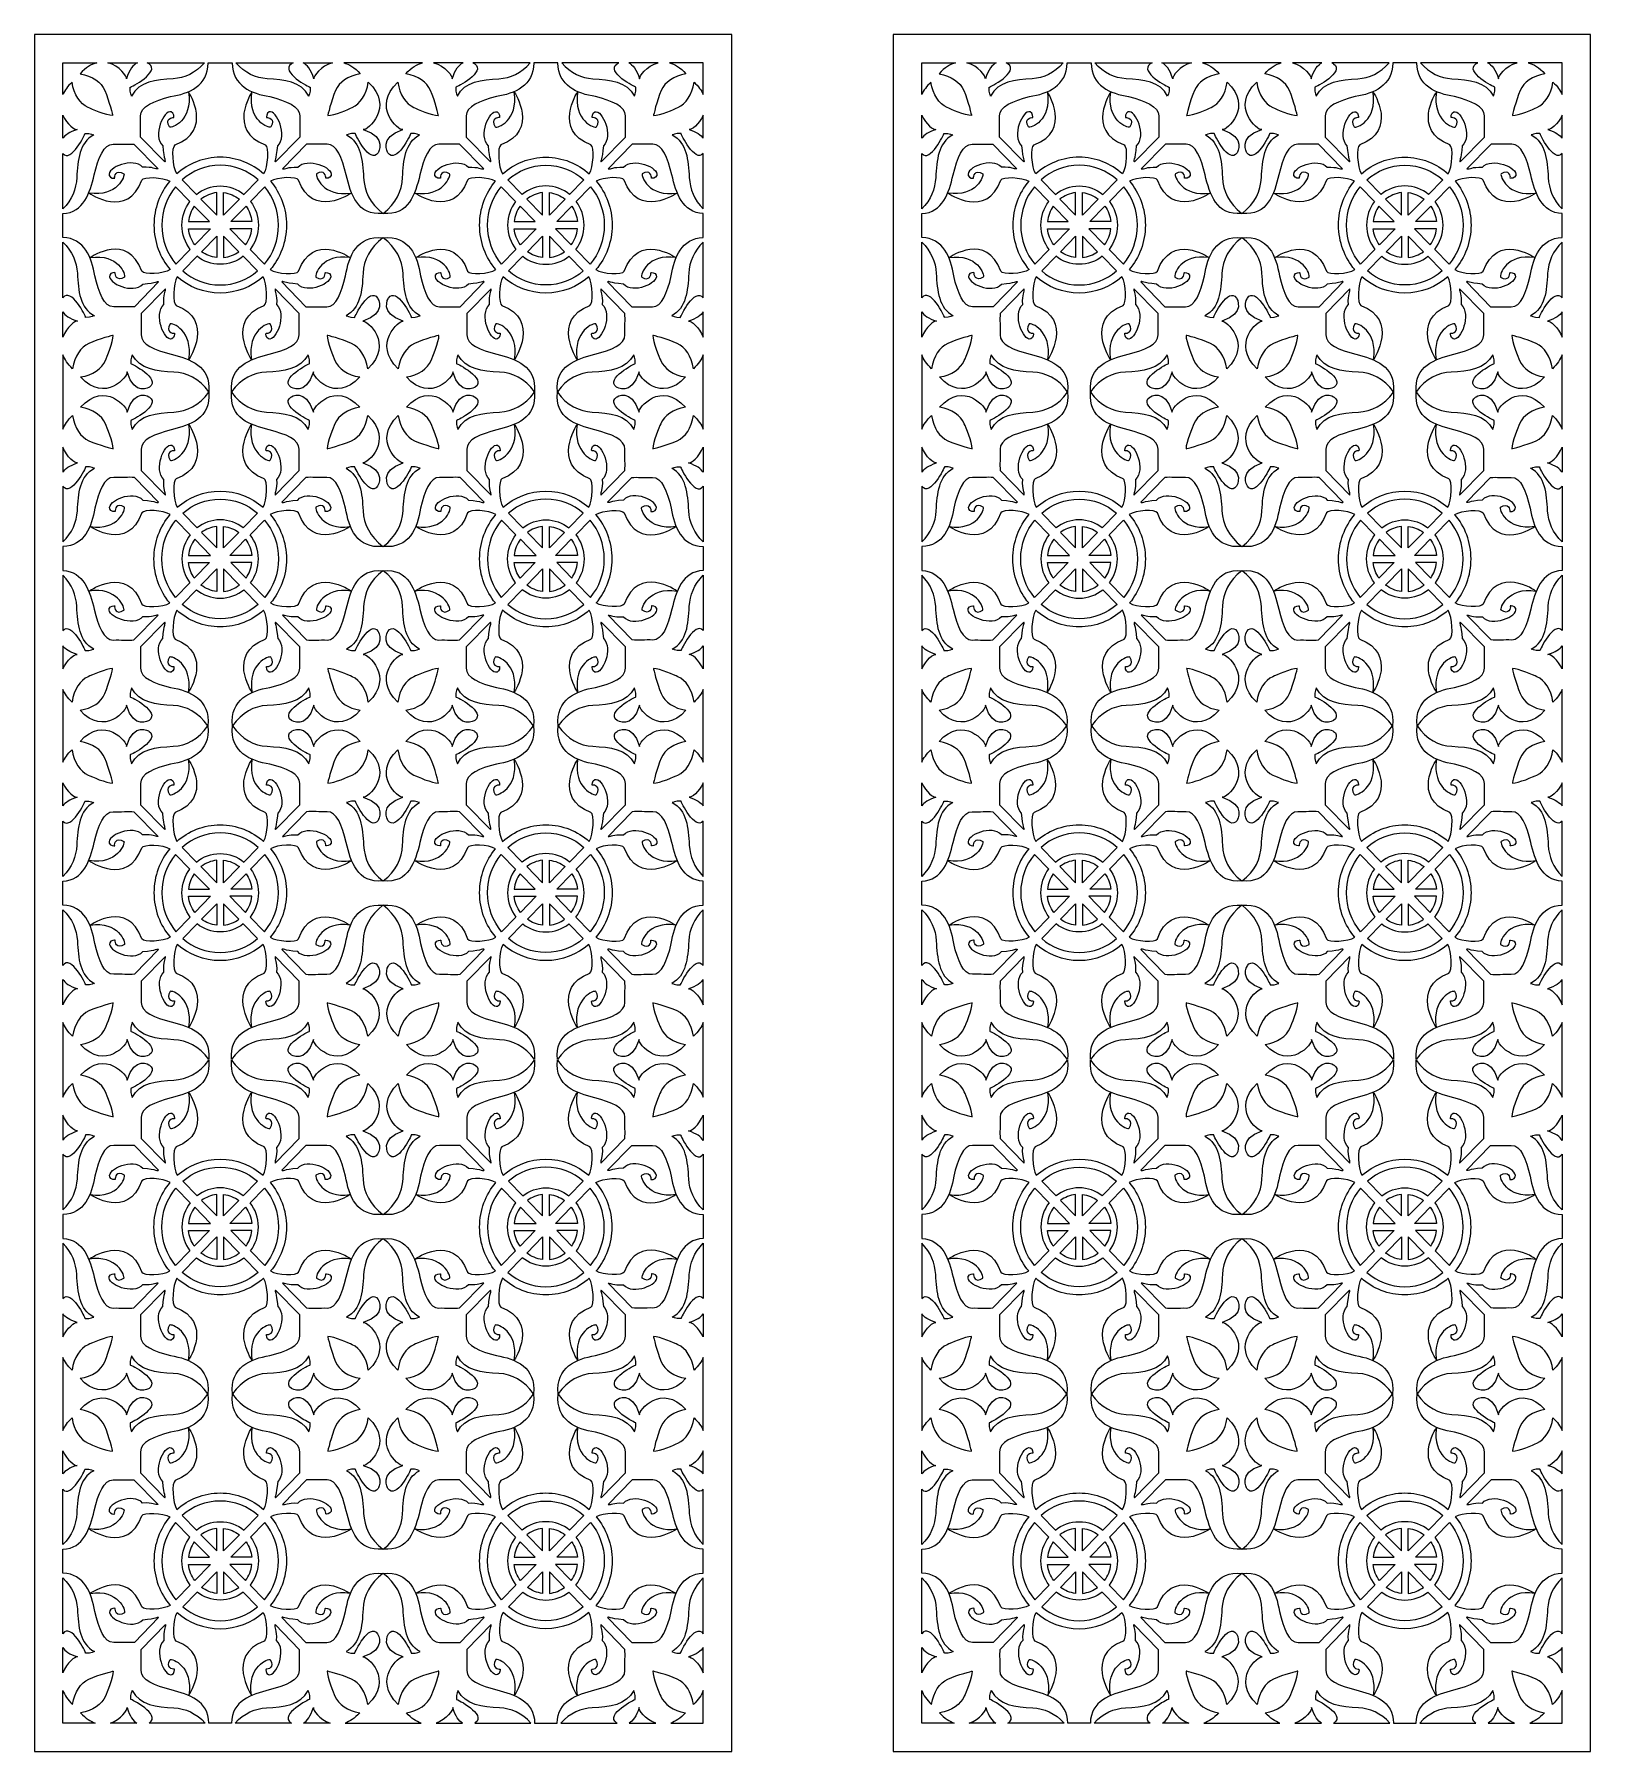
# Model space of a CAD drawing. Header units: centimetres. Extents: x -9 to 9.4, y -9.6 to 10.6.
import ezdxf

# ---------------------------------------------------------------- set-up
doc = ezdxf.new("R2010")
doc.units = ezdxf.units.CM
doc.header["$MEASUREMENT"] = 0
doc.layers.add('layer 1', color=7, linetype='Continuous')

msp = doc.modelspace()

# ---------------------------------------------------------------- linework, layer by layer
at = {"layer": 'layer 1', "color": 177, "lineweight": 9}
for points, knots in [([(-8.95127, 10.64204), (-8.95127, 10.64204), (-0.71601, 10.64204), (-0.71601, 10.64204), (-0.71601, 10.64204), (-0.71601, 10.64204), (-0.71601, -9.63196), (-0.71601, -9.63196), (-0.71601, -9.63196), (-0.71601, -9.63196), (-8.95127, -9.63196), (-8.95127, -9.63196), (-8.95127, -9.63196), (-8.95127, -9.63196), (-8.95127, 10.64204), (-8.95127, 10.64204)], [0, 0, 0, 0, 0.2, 0.2, 0.2, 0.2, 0.4, 0.4, 0.4, 0.4, 0.6, 0.6, 0.6, 0.6, 1, 1, 1, 1]), ([(-8.61467, 9.9307), (-8.59383, 9.97859), (-8.55913, 10.02823), (-8.50606, 10.0783), (-8.50606, 10.0783), (-8.48275, 9.92861), (-8.4105, 9.82278), (-8.31465, 9.7791), (-8.31465, 9.7791), (-8.27964, 9.76001), (-8.09803, 9.68338), (-8.02737, 9.68361), (-8.02737, 9.68361), (-8.02737, 9.68361), (-8.02739, 9.68364), (-8.02739, 9.68364), (-8.02739, 9.68364), (-8.02722, 9.68355), (-8.02665, 9.68428), (-8.0267, 9.68436), (-8.0267, 9.68436), (-8.0267, 9.68436), (-8.02667, 9.68433), (-8.02667, 9.68433), (-8.02667, 9.68433), (-8.02667, 9.68433), (-8.06504, 9.85515), (-8.11905, 9.97957), (-8.11905, 9.97957), (-8.16167, 10.0778), (-8.26493, 10.15183), (-8.41099, 10.17572), (-8.41099, 10.17572), (-8.34369, 10.25066), (-8.27713, 10.28991), (-8.21482, 10.30546), (-8.21482, 10.30546), (-8.21482, 10.30546), (-8.61467, 10.30546), (-8.61467, 10.30546), (-8.61467, 10.30546), (-8.61467, 10.30546), (-8.61467, 9.9307), (-8.61467, 9.9307)], [0, 0, 0, 0, 0.08333333, 0.08333333, 0.08333333, 0.08333333, 0.16666667, 0.16666667, 0.16666667, 0.16666667, 0.25, 0.25, 0.25, 0.25, 0.33333333, 0.33333333, 0.33333333, 0.33333333, 0.41666667, 0.41666667, 0.41666667, 0.41666667, 0.5, 0.5, 0.5, 0.5, 0.58333333, 0.58333333, 0.58333333, 0.58333333, 0.66666667, 0.66666667, 0.66666667, 0.66666667, 0.75, 0.75, 0.75, 0.75, 0.83333333, 0.83333333, 0.83333333, 0.83333333, 1, 1, 1, 1]), ([(-1.05259, -5.83859), (-1.07346, -5.79071), (-1.10814, -5.74106), (-1.16122, -5.69099), (-1.16122, -5.69099), (-1.18453, -5.84069), (-1.25678, -5.94652), (-1.35262, -5.99019), (-1.35262, -5.99019), (-1.38763, -6.00929), (-1.56925, -6.08591), (-1.63991, -6.08568), (-1.63991, -6.08568), (-1.63991, -6.08568), (-1.63987, -6.08565), (-1.63987, -6.08565), (-1.63987, -6.08565), (-1.64006, -6.08574), (-1.64062, -6.08501), (-1.64058, -6.08493), (-1.64058, -6.08493), (-1.64058, -6.08493), (-1.64061, -6.08497), (-1.64061, -6.08497), (-1.64061, -6.08497), (-1.64061, -6.08497), (-1.60223, -5.91415), (-1.54823, -5.78973), (-1.54823, -5.78973), (-1.50562, -5.69151), (-1.40235, -5.61747), (-1.25628, -5.59358), (-1.25628, -5.59358), (-1.5447, -5.27241), (-1.81957, -5.60654), (-1.80404, -5.65427), (-1.80404, -5.65427), (-1.89351, -5.35585), (-2.07024, -5.47455), (-2.07024, -5.47455), (-2.07024, -5.47455), (-2.20925, -5.57252), (-1.85152, -5.7559), (-1.84828, -5.75092), (-1.84828, -5.75092), (-1.84156, -5.82217), (-1.87042, -5.85165), (-1.86529, -5.85709), (-1.86529, -5.85709), (-1.95376, -5.6817), (-2.15343, -5.66199), (-2.35653, -5.65108), (-2.35653, -5.65108), (-2.50858, -5.64291), (-2.65462, -5.56738), (-2.76586, -5.41055), (-2.76586, -5.41055), (-2.79531, -5.72435), (-2.55353, -5.825), (-2.32573, -5.86193), (-2.32573, -5.86193), (-2.12985, -5.91242), (-1.96872, -5.97662), (-1.97065, -6.09065), (-1.97065, -6.09065), (-1.97225, -6.18481), (-1.96776, -6.27553), (-1.971, -6.34144), (-1.971, -6.34144), (-1.971, -6.34144), (-2.25639, -6.63392), (-2.25639, -6.63392), (-2.25639, -6.63392), (-2.271, -6.61566), (-2.24636, -6.61872), (-2.23172, -6.4418), (-2.23172, -6.4418), (-2.10963, -6.32762), (-2.24091, -6.01466), (-2.33355, -6.04342), (-2.33355, -6.04342), (-2.36616, -6.05357), (-2.3659, -6.11021), (-2.36285, -6.10953), (-2.36285, -6.10953), (-2.34292, -6.1049), (-2.25444, -6.12321), (-2.31293, -6.22022), (-2.31293, -6.22022), (-2.33322, -6.24102), (-2.58902, -6.1471), (-2.5363, -5.80853), (-2.5363, -5.80853), (-2.54346, -5.81584), (-2.83025, -6.26194), (-2.37922, -6.43187), (-2.37922, -6.43187), (-2.33543, -6.45565), (-2.3486, -6.69221), (-2.39788, -6.77496), (-2.39788, -6.77496), (-2.53535, -6.65233), (-2.71474, -6.57792), (-2.91059, -6.57792), (-2.91059, -6.57792), (-3.10642, -6.57792), (-3.28584, -6.65233), (-3.42329, -6.77496), (-3.42329, -6.77496), (-3.47257, -6.69221), (-3.48572, -6.45565), (-3.44194, -6.43187), (-3.44194, -6.43187), (-2.99091, -6.26194), (-3.27769, -5.81584), (-3.28487, -5.80853), (-3.28487, -5.80853), (-3.23214, -6.1471), (-3.48794, -6.24102), (-3.50824, -6.22022), (-3.50824, -6.22022), (-3.56672, -6.12321), (-3.47825, -6.1049), (-3.45832, -6.10953), (-3.45832, -6.10953), (-3.45528, -6.11021), (-3.455, -6.05357), (-3.48762, -6.04342), (-3.48762, -6.04342), (-3.58025, -6.01466), (-3.71153, -6.32762), (-3.58945, -6.4418), (-3.58945, -6.4418), (-3.57481, -6.61872), (-3.55016, -6.61566), (-3.56476, -6.63392), (-3.56476, -6.63392), (-3.56476, -6.63392), (-3.85016, -6.34144), (-3.85016, -6.34144), (-3.85016, -6.34144), (-3.85339, -6.27553), (-3.84892, -6.18481), (-3.85051, -6.09065), (-3.85051, -6.09065), (-3.85244, -5.97662), (-3.69133, -5.91242), (-3.49544, -5.86193), (-3.49544, -5.86193), (-3.26762, -5.825), (-3.02584, -5.72435), (-3.05531, -5.41055), (-3.05531, -5.41055), (-3.16654, -5.56738), (-3.31257, -5.64291), (-3.46462, -5.65108), (-3.46462, -5.65108), (-3.66772, -5.66199), (-3.8674, -5.6817), (-3.95587, -5.85709), (-3.95587, -5.85709), (-3.95074, -5.85165), (-3.97962, -5.82217), (-3.97288, -5.75092), (-3.97288, -5.75092), (-3.96964, -5.7559), (-3.6119, -5.57252), (-3.75092, -5.47455), (-3.75092, -5.47455), (-3.75092, -5.47455), (-3.92765, -5.35585), (-4.01712, -5.65427), (-4.01712, -5.65427), (-4.0016, -5.60654), (-4.27645, -5.27241), (-4.56488, -5.59358), (-4.56488, -5.59358), (-4.41882, -5.61747), (-4.31556, -5.69151), (-4.27293, -5.78973), (-4.27293, -5.78973), (-4.21893, -5.91415), (-4.18055, -6.08497), (-4.18055, -6.08497), (-4.18055, -6.08497), (-4.18055, -6.08497), (-4.18058, -6.08493), (-4.18058, -6.08493), (-4.18058, -6.08493), (-4.18054, -6.08501), (-4.18111, -6.08574), (-4.18128, -6.08565), (-4.18128, -6.08565), (-4.18128, -6.08565), (-4.18124, -6.08568), (-4.18124, -6.08568), (-4.18124, -6.08568), (-4.25192, -6.08591), (-4.43353, -6.00929), (-4.46854, -5.99019), (-4.46854, -5.99019), (-4.56439, -5.94652), (-4.63664, -5.84069), (-4.65995, -5.69099), (-4.65995, -5.69099), (-4.97333, -5.98657), (-4.64729, -6.26826), (-4.60072, -6.25235), (-4.60072, -6.25235), (-4.89191, -6.34403), (-4.77609, -6.52515), (-4.77609, -6.52515), (-4.77609, -6.52515), (-4.6805, -6.66761), (-4.50154, -6.30101), (-4.50641, -6.29769), (-4.50641, -6.29769), (-4.43688, -6.2908), (-4.40812, -6.32036), (-4.40281, -6.31512), (-4.40281, -6.31512), (-4.57396, -6.40578), (-4.59318, -6.61041), (-4.60383, -6.81856), (-4.60383, -6.81856), (-4.61179, -6.97439), (-4.67893, -7.12719), (-4.83196, -7.24117), (-4.83196, -7.24117), (-4.52998, -7.26993), (-4.45392, -7.01448), (-4.39809, -6.78698), (-4.39809, -6.78698), (-4.34882, -6.58623), (-4.28617, -6.42112), (-4.17491, -6.4231), (-4.17491, -6.4231), (-4.08303, -6.42473), (-3.9945, -6.42014), (-3.93019, -6.42345), (-3.93019, -6.42345), (-3.93019, -6.42345), (-3.64479, -6.71594), (-3.64479, -6.71594), (-3.64479, -6.71594), (-3.68354, -6.71959), (-3.69965, -6.69066), (-3.82612, -6.69693), (-3.82612, -6.69693), (-3.93752, -6.57182), (-4.24905, -6.70006), (-4.22099, -6.79498), (-4.22099, -6.79498), (-4.21109, -6.82842), (-4.15581, -6.82814), (-4.15649, -6.82502), (-4.15649, -6.82502), (-4.161, -6.80459), (-4.14314, -6.71392), (-4.04847, -6.77387), (-4.04847, -6.77387), (-4.02817, -6.79465), (-4.12775, -7.05501), (-4.45811, -7.00099), (-4.45811, -7.00099), (-4.45098, -7.00833), (-4.00162, -7.31031), (-3.8358, -6.84809), (-3.8358, -6.84809), (-3.82126, -6.80347), (-3.5822, -6.81129), (-3.50614, -6.86083), (-3.50614, -6.86083), (-3.62247, -7.00083), (-3.69287, -7.18205), (-3.69287, -7.37961), (-3.69287, -7.37961), (-3.69287, -7.58031), (-3.62026, -7.76417), (-3.50059, -7.90504), (-3.50059, -7.90504), (-3.58138, -7.95554), (-3.8122, -7.96904), (-3.83539, -7.92418), (-3.83539, -7.92418), (-4.0012, -7.46193), (-4.43645, -7.75581), (-4.44361, -7.76318), (-4.44361, -7.76318), (-4.11324, -7.70915), (-4.02161, -7.97132), (-4.0419, -7.99209), (-4.0419, -7.99209), (-4.13656, -8.05203), (-4.1544, -7.96135), (-4.14992, -7.94093), (-4.14992, -7.94093), (-4.14925, -7.93785), (-4.20451, -7.93752), (-4.21442, -7.97097), (-4.21442, -7.97097), (-4.24248, -8.0659), (-3.9371, -8.20045), (-3.8257, -8.07533), (-3.8257, -8.07533), (-3.65304, -8.06032), (-3.65604, -8.03506), (-3.63821, -8.05002), (-3.63821, -8.05002), (-3.63821, -8.05002), (-3.92361, -8.34251), (-3.92361, -8.34251), (-3.92361, -8.34251), (-3.98792, -8.34581), (-4.07645, -8.34123), (-4.1683, -8.34284), (-4.1683, -8.34284), (-4.27959, -8.34482), (-4.34221, -8.17971), (-4.39152, -7.97898), (-4.39152, -7.97898), (-4.42756, -7.74554), (-4.52575, -7.49772), (-4.83196, -7.52791), (-4.83196, -7.52791), (-4.67893, -7.64194), (-4.60524, -7.79159), (-4.59722, -7.94738), (-4.59722, -7.94738), (-4.5866, -8.15554), (-4.56738, -8.36017), (-4.39625, -8.45085), (-4.39625, -8.45085), (-4.40156, -8.4456), (-4.4303, -8.47516), (-4.49984, -8.46827), (-4.49984, -8.46827), (-4.49499, -8.46497), (-4.6739, -8.09833), (-4.76953, -8.24082), (-4.76953, -8.24082), (-4.76953, -8.24082), (-4.88533, -8.42192), (-4.59417, -8.51363), (-4.59417, -8.51363), (-4.6407, -8.49768), (-4.96676, -8.77936), (-4.65334, -9.07493), (-4.65334, -9.07493), (-4.63007, -8.92527), (-4.55782, -8.81945), (-4.46194, -8.77574), (-4.46194, -8.77574), (-4.34057, -8.72045), (-4.17388, -8.68109), (-4.17388, -8.68109), (-4.17388, -8.68109), (-4.17388, -8.68109), (-4.1739, -8.68111), (-4.1739, -8.68111), (-4.1739, -8.68111), (-4.17385, -8.68111), (-4.17312, -8.68166), (-4.17319, -8.68183), (-4.17319, -8.68183), (-4.17319, -8.68183), (-4.17317, -8.68181), (-4.17317, -8.68181), (-4.17317, -8.68181), (-4.17296, -8.75424), (-4.24775, -8.94037), (-4.26633, -8.97621), (-4.26633, -8.97621), (-4.30899, -9.07447), (-4.41225, -9.1485), (-4.55828, -9.17236), (-4.55828, -9.17236), (-4.49912, -9.23823), (-4.44054, -9.27651), (-4.38492, -9.29536), (-4.38492, -9.29536), (-4.38492, -9.29536), (-5.28236, -9.29536), (-5.28236, -9.29536), (-5.28236, -9.29536), (-5.22674, -9.27651), (-5.16815, -9.23823), (-5.109, -9.17236), (-5.109, -9.17236), (-5.25503, -9.1485), (-5.35828, -9.07447), (-5.40094, -8.97621), (-5.40094, -8.97621), (-5.41953, -8.94037), (-5.49432, -8.75424), (-5.49411, -8.68181), (-5.49411, -8.68181), (-5.49411, -8.68181), (-5.49409, -8.68183), (-5.49409, -8.68183), (-5.49409, -8.68183), (-5.49417, -8.68166), (-5.49342, -8.68111), (-5.49338, -8.68111), (-5.49338, -8.68111), (-5.49338, -8.68111), (-5.49341, -8.68109), (-5.49341, -8.68109), (-5.49341, -8.68109), (-5.49341, -8.68109), (-5.32671, -8.72045), (-5.20534, -8.77574), (-5.20534, -8.77574), (-5.10945, -8.81945), (-5.03721, -8.92527), (-5.01392, -9.07493), (-5.01392, -9.07493), (-4.70052, -8.77936), (-5.02658, -8.49768), (-5.07311, -8.51363), (-5.07311, -8.51363), (-4.78194, -8.42192), (-4.89775, -8.24082), (-4.89775, -8.24082), (-4.89775, -8.24082), (-4.99336, -8.09833), (-5.17228, -8.46497), (-5.16744, -8.46827), (-5.16744, -8.46827), (-5.23698, -8.47516), (-5.26572, -8.4456), (-5.27103, -8.45085), (-5.27103, -8.45085), (-5.0999, -8.36017), (-5.08068, -8.15554), (-5.07004, -7.94738), (-5.07004, -7.94738), (-5.06203, -7.79159), (-4.98834, -7.64194), (-4.83532, -7.52791), (-4.83532, -7.52791), (-5.14153, -7.49772), (-5.23972, -7.74554), (-5.27577, -7.97898), (-5.27577, -7.97898), (-5.32505, -8.17971), (-5.38769, -8.34482), (-5.49896, -8.34284), (-5.49896, -8.34284), (-5.59083, -8.34123), (-5.67935, -8.34581), (-5.74366, -8.34251), (-5.74366, -8.34251), (-5.74366, -8.34251), (-6.02907, -8.05002), (-6.02907, -8.05002), (-6.02907, -8.05002), (-6.01124, -8.03506), (-6.01424, -8.06032), (-5.84158, -8.07533), (-5.84158, -8.07533), (-5.73016, -8.20045), (-5.4248, -8.0659), (-5.45286, -7.97097), (-5.45286, -7.97097), (-5.46276, -7.93752), (-5.51802, -7.93785), (-5.51736, -7.94093), (-5.51736, -7.94093), (-5.51286, -7.96135), (-5.53071, -8.05203), (-5.62538, -7.99209), (-5.62538, -7.99209), (-5.64565, -7.97132), (-5.55404, -7.70915), (-5.22367, -7.76318), (-5.22367, -7.76318), (-5.23082, -7.75581), (-5.66608, -7.46193), (-5.83189, -7.92418), (-5.83189, -7.92418), (-5.85509, -7.96904), (-6.0859, -7.95554), (-6.16669, -7.90504), (-6.16669, -7.90504), (-6.04703, -7.76417), (-5.97441, -7.58031), (-5.97441, -7.37961), (-5.97441, -7.37961), (-5.97441, -7.18205), (-6.04481, -7.00083), (-6.16114, -6.86083), (-6.16114, -6.86083), (-6.08508, -6.81129), (-5.84602, -6.80347), (-5.83148, -6.84809), (-5.83148, -6.84809), (-5.66566, -7.31031), (-5.2163, -7.00833), (-5.20915, -7.00099), (-5.20915, -7.00099), (-5.53952, -7.05501), (-5.6391, -6.79465), (-5.61881, -6.77387), (-5.61881, -6.77387), (-5.52413, -6.71392), (-5.50628, -6.80459), (-5.51079, -6.82502), (-5.51079, -6.82502), (-5.51147, -6.82814), (-5.45619, -6.82842), (-5.44629, -6.79498), (-5.44629, -6.79498), (-5.41823, -6.70006), (-5.72976, -6.57182), (-5.84116, -6.69693), (-5.84116, -6.69693), (-5.96762, -6.69066), (-5.98373, -6.71959), (-6.02249, -6.71594), (-6.02249, -6.71594), (-6.02249, -6.71594), (-5.73709, -6.42345), (-5.73709, -6.42345), (-5.73709, -6.42345), (-5.67277, -6.42014), (-5.58425, -6.42473), (-5.49237, -6.4231), (-5.49237, -6.4231), (-5.38111, -6.42112), (-5.31846, -6.58623), (-5.2692, -6.78698), (-5.2692, -6.78698), (-5.21336, -7.01448), (-5.1373, -7.26993), (-4.83532, -7.24117), (-4.83532, -7.24117), (-4.98835, -7.12719), (-5.05548, -6.97439), (-5.06345, -6.81856), (-5.06345, -6.81856), (-5.0741, -6.61041), (-5.09332, -6.40578), (-5.26446, -6.31512), (-5.26446, -6.31512), (-5.25915, -6.32036), (-5.2304, -6.2908), (-5.16087, -6.29769), (-5.16087, -6.29769), (-5.16574, -6.30101), (-4.98678, -6.66761), (-4.89119, -6.52515), (-4.89119, -6.52515), (-4.89119, -6.52515), (-4.77537, -6.34403), (-5.06654, -6.25235), (-5.06654, -6.25235), (-5.01998, -6.26826), (-4.69394, -5.98657), (-5.00733, -5.69099), (-5.00733, -5.69099), (-5.03064, -5.84069), (-5.10289, -5.94652), (-5.19874, -5.99019), (-5.19874, -5.99019), (-5.23375, -6.00929), (-5.41536, -6.08591), (-5.48602, -6.08568), (-5.48602, -6.08568), (-5.48602, -6.08568), (-5.486, -6.08565), (-5.486, -6.08565), (-5.486, -6.08565), (-5.48617, -6.08574), (-5.48674, -6.08501), (-5.48669, -6.08493), (-5.48669, -6.08493), (-5.48669, -6.08493), (-5.48672, -6.08497), (-5.48672, -6.08497), (-5.48672, -6.08497), (-5.48672, -6.08497), (-5.44835, -5.91415), (-5.39434, -5.78973), (-5.39434, -5.78973), (-5.35173, -5.69151), (-5.24847, -5.61747), (-5.10241, -5.59358), (-5.10241, -5.59358), (-5.39083, -5.27241), (-5.66568, -5.60654), (-5.65016, -5.65427), (-5.65016, -5.65427), (-5.73963, -5.35585), (-5.91636, -5.47455), (-5.91636, -5.47455), (-5.91636, -5.47455), (-6.05536, -5.57252), (-5.69763, -5.7559), (-5.69441, -5.75092), (-5.69441, -5.75092), (-5.68767, -5.82217), (-5.71653, -5.85165), (-5.7114, -5.85709), (-5.7114, -5.85709), (-5.79987, -5.6817), (-5.99956, -5.66199), (-6.20264, -5.65108), (-6.20264, -5.65108), (-6.35471, -5.64291), (-6.50073, -5.56738), (-6.61197, -5.41055), (-6.61197, -5.41055), (-6.64142, -5.72435), (-6.39966, -5.825), (-6.17184, -5.86193), (-6.17184, -5.86193), (-5.97596, -5.91242), (-5.81484, -5.97662), (-5.81676, -6.09065), (-5.81676, -6.09065), (-5.81836, -6.18481), (-5.81389, -6.27553), (-5.81711, -6.34144), (-5.81711, -6.34144), (-5.81711, -6.34144), (-6.10252, -6.63392), (-6.10252, -6.63392), (-6.10252, -6.63392), (-6.11711, -6.61566), (-6.09247, -6.61872), (-6.07783, -6.4418), (-6.07783, -6.4418), (-5.95575, -6.32762), (-6.08702, -6.01466), (-6.17966, -6.04342), (-6.17966, -6.04342), (-6.21228, -6.05357), (-6.21201, -6.11021), (-6.20896, -6.10953), (-6.20896, -6.10953), (-6.18903, -6.1049), (-6.10056, -6.12321), (-6.15904, -6.22022), (-6.15904, -6.22022), (-6.17933, -6.24102), (-6.43513, -6.1471), (-6.38241, -5.80853), (-6.38241, -5.80853), (-6.38957, -5.81584), (-6.67637, -6.26194), (-6.22533, -6.43187), (-6.22533, -6.43187), (-6.18155, -6.45565), (-6.19471, -6.69221), (-6.24399, -6.77496), (-6.24399, -6.77496), (-6.38144, -6.65233), (-6.56085, -6.57792), (-6.7567, -6.57792), (-6.7567, -6.57792), (-6.95254, -6.57792), (-7.13193, -6.65233), (-7.2694, -6.77496), (-7.2694, -6.77496), (-7.31868, -6.69221), (-7.33185, -6.45565), (-7.28806, -6.43187), (-7.28806, -6.43187), (-6.83702, -6.26194), (-7.12382, -5.81584), (-7.13098, -5.80853), (-7.13098, -5.80853), (-7.07826, -6.1471), (-7.33406, -6.24102), (-7.35435, -6.22022), (-7.35435, -6.22022), (-7.41283, -6.12321), (-7.32436, -6.1049), (-7.30443, -6.10953), (-7.30443, -6.10953), (-7.30139, -6.11021), (-7.30111, -6.05357), (-7.33373, -6.04342), (-7.33373, -6.04342), (-7.42637, -6.01466), (-7.55764, -6.32762), (-7.43557, -6.4418), (-7.43557, -6.4418), (-7.42092, -6.61872), (-7.39628, -6.61566), (-7.41087, -6.63392), (-7.41087, -6.63392), (-7.41087, -6.63392), (-7.69628, -6.34144), (-7.69628, -6.34144), (-7.69628, -6.34144), (-7.69951, -6.27553), (-7.69503, -6.18481), (-7.69663, -6.09065), (-7.69663, -6.09065), (-7.69855, -5.97662), (-7.53744, -5.91242), (-7.34155, -5.86193), (-7.34155, -5.86193), (-7.11373, -5.825), (-6.87197, -5.72435), (-6.90142, -5.41055), (-6.90142, -5.41055), (-7.01266, -5.56738), (-7.15868, -5.64291), (-7.31075, -5.65108), (-7.31075, -5.65108), (-7.51383, -5.66199), (-7.71352, -5.6817), (-7.80199, -5.85709), (-7.80199, -5.85709), (-7.79687, -5.85165), (-7.82573, -5.82217), (-7.81899, -5.75092), (-7.81899, -5.75092), (-7.81576, -5.7559), (-7.45803, -5.57252), (-7.59703, -5.47455), (-7.59703, -5.47455), (-7.59703, -5.47455), (-7.77376, -5.35585), (-7.86323, -5.65427), (-7.86323, -5.65427), (-7.84772, -5.60654), (-8.12256, -5.27241), (-8.41099, -5.59358), (-8.41099, -5.59358), (-8.26493, -5.61747), (-8.16167, -5.69151), (-8.11905, -5.78973), (-8.11905, -5.78973), (-8.06504, -5.91415), (-8.02667, -6.08497), (-8.02667, -6.08497), (-8.02667, -6.08497), (-8.02667, -6.08497), (-8.0267, -6.08493), (-8.0267, -6.08493), (-8.0267, -6.08493), (-8.02665, -6.08501), (-8.02722, -6.08574), (-8.02739, -6.08565), (-8.02739, -6.08565), (-8.02739, -6.08565), (-8.02737, -6.08568), (-8.02737, -6.08568), (-8.02737, -6.08568), (-8.09803, -6.08591), (-8.27964, -6.00929), (-8.31465, -5.99019), (-8.31465, -5.99019), (-8.4105, -5.94652), (-8.48275, -5.84069), (-8.50606, -5.69099), (-8.50606, -5.69099), (-8.55913, -5.74106), (-8.59383, -5.7907), (-8.61467, -5.83859), (-8.61467, -5.83859), (-8.61467, -5.83859), (-8.61467, -4.97915), (-8.61467, -4.97915), (-8.61467, -4.97915), (-8.59383, -5.02702), (-8.55913, -5.07668), (-8.50606, -5.12673), (-8.50606, -5.12673), (-8.48275, -4.97705), (-8.4105, -4.87122), (-8.31465, -4.82754), (-8.31465, -4.82754), (-8.27964, -4.80845), (-8.09803, -4.73182), (-8.02737, -4.73206), (-8.02737, -4.73206), (-8.02737, -4.73206), (-8.02739, -4.73208), (-8.02739, -4.73208), (-8.02739, -4.73208), (-8.02722, -4.73199), (-8.02665, -4.73273), (-8.0267, -4.7328), (-8.0267, -4.7328), (-8.0267, -4.7328), (-8.02667, -4.73276), (-8.02667, -4.73276), (-8.02667, -4.73276), (-8.02667, -4.73276), (-8.06504, -4.90358), (-8.11905, -5.028), (-8.11905, -5.028), (-8.16167, -5.12623), (-8.26493, -5.20026), (-8.41099, -5.22415), (-8.41099, -5.22415), (-8.12256, -5.54533), (-7.84772, -5.2112), (-7.86323, -5.16347), (-7.86323, -5.16347), (-7.77376, -5.46188), (-7.59703, -5.34319), (-7.59703, -5.34319), (-7.59703, -5.34319), (-7.45803, -5.24521), (-7.81576, -5.06183), (-7.81899, -5.0668), (-7.81899, -5.0668), (-7.82573, -4.99556), (-7.79687, -4.96609), (-7.80199, -4.96065), (-7.80199, -4.96065), (-7.71352, -5.13604), (-7.51383, -5.15574), (-7.31075, -5.16665), (-7.31075, -5.16665), (-7.15868, -5.17481), (-7.01266, -5.25035), (-6.90142, -5.40719), (-6.90142, -5.40719), (-6.87197, -5.09338), (-7.11373, -4.99272), (-7.34155, -4.95579), (-7.34155, -4.95579), (-7.53744, -4.9053), (-7.69855, -4.84111), (-7.69663, -4.72709), (-7.69663, -4.72709), (-7.69503, -4.63293), (-7.69951, -4.5422), (-7.69628, -4.4763), (-7.69628, -4.4763), (-7.69628, -4.4763), (-7.41087, -4.18381), (-7.41087, -4.18381), (-7.41087, -4.18381), (-7.39628, -4.20208), (-7.42092, -4.19901), (-7.43557, -4.37594), (-7.43557, -4.37594), (-7.55764, -4.49011), (-7.42637, -4.80307), (-7.33373, -4.77432), (-7.33373, -4.77432), (-7.30111, -4.76417), (-7.30139, -4.70751), (-7.30443, -4.7082), (-7.30443, -4.7082), (-7.32436, -4.71283), (-7.41283, -4.69453), (-7.35435, -4.59751), (-7.35435, -4.59751), (-7.33406, -4.57671), (-7.07826, -4.67064), (-7.13098, -5.00919), (-7.13098, -5.00919), (-7.12382, -5.00188), (-6.83702, -4.5558), (-7.28806, -4.38586), (-7.28806, -4.38586), (-7.33185, -4.36209), (-7.31868, -4.12553), (-7.2694, -4.04278), (-7.2694, -4.04278), (-7.13193, -4.16539), (-6.95254, -4.23982), (-6.7567, -4.23982), (-6.7567, -4.23982), (-6.56085, -4.23982), (-6.38144, -4.1654), (-6.24399, -4.04278), (-6.24399, -4.04278), (-6.19471, -4.12553), (-6.18155, -4.36209), (-6.22533, -4.38586), (-6.22533, -4.38586), (-6.67637, -4.5558), (-6.38957, -5.00188), (-6.38241, -5.00919), (-6.38241, -5.00919), (-6.43513, -4.67064), (-6.17933, -4.57671), (-6.15904, -4.59751), (-6.15904, -4.59751), (-6.10056, -4.69453), (-6.18903, -4.71283), (-6.20896, -4.7082), (-6.20896, -4.7082), (-6.21201, -4.70751), (-6.21228, -4.76417), (-6.17966, -4.77432), (-6.17966, -4.77432), (-6.08702, -4.80307), (-5.95575, -4.49011), (-6.07783, -4.37594), (-6.07783, -4.37594), (-6.09247, -4.19901), (-6.11711, -4.20208), (-6.10252, -4.18381), (-6.10252, -4.18381), (-6.10252, -4.18381), (-5.81711, -4.4763), (-5.81711, -4.4763), (-5.81711, -4.4763), (-5.81389, -4.5422), (-5.81836, -4.63293), (-5.81676, -4.72709), (-5.81676, -4.72709), (-5.81484, -4.84111), (-5.97596, -4.9053), (-6.17184, -4.95579), (-6.17184, -4.95579), (-6.39966, -4.99272), (-6.64142, -5.09338), (-6.61197, -5.40719), (-6.61197, -5.40719), (-6.50073, -5.25035), (-6.35471, -5.17481), (-6.20264, -5.16665), (-6.20264, -5.16665), (-5.99956, -5.15574), (-5.79987, -5.13604), (-5.7114, -4.96065), (-5.7114, -4.96065), (-5.71653, -4.96609), (-5.68767, -4.99556), (-5.69441, -5.0668), (-5.69441, -5.0668), (-5.69763, -5.06183), (-6.05536, -5.24521), (-5.91636, -5.34319), (-5.91636, -5.34319), (-5.91636, -5.34319), (-5.73963, -5.46188), (-5.65016, -5.16347), (-5.65016, -5.16347), (-5.66568, -5.2112), (-5.39083, -5.54533), (-5.10241, -5.22415), (-5.10241, -5.22415), (-5.24847, -5.20026), (-5.35173, -5.12623), (-5.39434, -5.028), (-5.39434, -5.028), (-5.44835, -4.90358), (-5.48672, -4.73276), (-5.48672, -4.73276), (-5.48672, -4.73276), (-5.48672, -4.73276), (-5.48669, -4.7328), (-5.48669, -4.7328), (-5.48669, -4.7328), (-5.48674, -4.73273), (-5.48617, -4.73199), (-5.486, -4.73208), (-5.486, -4.73208), (-5.486, -4.73208), (-5.48602, -4.73206), (-5.48602, -4.73206), (-5.48602, -4.73206), (-5.41536, -4.73182), (-5.23375, -4.80845), (-5.19874, -4.82754), (-5.19874, -4.82754), (-5.10289, -4.87122), (-5.03064, -4.97705), (-5.00733, -5.12673), (-5.00733, -5.12673), (-4.69394, -4.83116), (-5.01998, -4.54948), (-5.06654, -4.56538), (-5.06654, -4.56538), (-4.77537, -4.47369), (-4.89119, -4.29258), (-4.89119, -4.29258), (-4.89119, -4.29258), (-4.98678, -4.15011), (-5.16574, -4.51672), (-5.16087, -4.52004), (-5.16087, -4.52004), (-5.2304, -4.52694), (-5.25915, -4.49736), (-5.26446, -4.50262), (-5.26446, -4.50262), (-5.09332, -4.41196), (-5.0741, -4.20731), (-5.06345, -3.99918), (-5.06345, -3.99918), (-5.05548, -3.84335), (-4.98835, -3.69055), (-4.83532, -3.57655), (-4.83532, -3.57655), (-5.1373, -3.54781), (-5.21336, -3.80324), (-5.2692, -4.03075), (-5.2692, -4.03075), (-5.31846, -4.2315), (-5.38111, -4.39661), (-5.49237, -4.39463), (-5.49237, -4.39463), (-5.58425, -4.39301), (-5.67277, -4.3976), (-5.73709, -4.39428), (-5.73709, -4.39428), (-5.73709, -4.39428), (-6.02249, -4.10179), (-6.02249, -4.10179), (-6.02249, -4.10179), (-5.98373, -4.09815), (-5.96762, -4.12706), (-5.84116, -4.12081), (-5.84116, -4.12081), (-5.72976, -4.2459), (-5.41823, -4.11767), (-5.44629, -4.02275), (-5.44629, -4.02275), (-5.45619, -3.9893), (-5.51147, -3.98959), (-5.51079, -3.99271), (-5.51079, -3.99271), (-5.50628, -4.01314), (-5.52413, -4.10381), (-5.61881, -4.04386), (-5.61881, -4.04386), (-5.6391, -4.02308), (-5.53952, -3.76272), (-5.20915, -3.81674), (-5.20915, -3.81674), (-5.2163, -3.8094), (-5.66566, -3.50741), (-5.83148, -3.96963), (-5.83148, -3.96963), (-5.84602, -4.01427), (-6.08508, -4.00644), (-6.16114, -3.9569), (-6.16114, -3.9569), (-6.04481, -3.8169), (-5.97441, -3.63569), (-5.97441, -3.43812), (-5.97441, -3.43812), (-5.97441, -3.23742), (-6.04703, -3.05356), (-6.16669, -2.91269), (-6.16669, -2.91269), (-6.0859, -2.8622), (-5.85509, -2.84869), (-5.83189, -2.89355), (-5.83189, -2.89355), (-5.66608, -3.3558), (-5.23082, -3.06193), (-5.22367, -3.05456), (-5.22367, -3.05456), (-5.55404, -3.10858), (-5.64565, -2.8464), (-5.62538, -2.82564), (-5.62538, -2.82564), (-5.53071, -2.7657), (-5.51286, -2.85638), (-5.51736, -2.87679), (-5.51736, -2.87679), (-5.51802, -2.87989), (-5.46276, -2.88021), (-5.45286, -2.84676), (-5.45286, -2.84676), (-5.4248, -2.75183), (-5.73016, -2.61728), (-5.84158, -2.7424), (-5.84158, -2.7424), (-6.01424, -2.75742), (-6.01124, -2.78267), (-6.02907, -2.76771), (-6.02907, -2.76771), (-6.02907, -2.76771), (-5.74366, -2.47522), (-5.74366, -2.47522), (-5.74366, -2.47522), (-5.67935, -2.47191), (-5.59083, -2.47651), (-5.49896, -2.4749), (-5.49896, -2.4749), (-5.38769, -2.47292), (-5.32505, -2.63803), (-5.27577, -2.83875), (-5.27577, -2.83875), (-5.23972, -3.07219), (-5.14153, -3.32002), (-4.83532, -3.28982), (-4.83532, -3.28982), (-4.98834, -3.17579), (-5.06203, -3.02614), (-5.07004, -2.87035), (-5.07004, -2.87035), (-5.08068, -2.66219), (-5.0999, -2.45755), (-5.27103, -2.36688), (-5.27103, -2.36688), (-5.26572, -2.37213), (-5.23698, -2.34258), (-5.16744, -2.34946), (-5.16744, -2.34946), (-5.17228, -2.35277), (-4.99336, -2.71939), (-4.89775, -2.57691), (-4.89775, -2.57691), (-4.89775, -2.57691), (-4.78194, -2.39582), (-5.07311, -2.30411), (-5.07311, -2.30411), (-5.02658, -2.32004), (-4.70052, -2.03837), (-5.01392, -1.7428), (-5.01392, -1.7428), (-5.03721, -1.89246), (-5.10945, -1.99827), (-5.20534, -2.04199), (-5.20534, -2.04199), (-5.32671, -2.09728), (-5.49341, -2.13665), (-5.49341, -2.13665), (-5.49341, -2.13665), (-5.49341, -2.13665), (-5.49338, -2.13662), (-5.49338, -2.13662), (-5.49338, -2.13662), (-5.49342, -2.13662), (-5.49417, -2.13607), (-5.49409, -2.1359), (-5.49409, -2.1359), (-5.49409, -2.1359), (-5.49411, -2.13593), (-5.49411, -2.13593), (-5.49411, -2.13593), (-5.49432, -2.06349), (-5.41953, -1.87735), (-5.40094, -1.84153), (-5.40094, -1.84153), (-5.35828, -1.74326), (-5.25503, -1.66923), (-5.109, -1.64537), (-5.109, -1.64537), (-5.39741, -1.32419), (-5.67226, -1.65833), (-5.65672, -1.70602), (-5.65672, -1.70602), (-5.7462, -1.40762), (-5.9229, -1.5263), (-5.9229, -1.5263), (-5.9229, -1.5263), (-6.06196, -1.62431), (-5.70419, -1.80766), (-5.70098, -1.80269), (-5.70098, -1.80269), (-5.69425, -1.87395), (-5.7231, -1.9034), (-5.71797, -1.90885), (-5.71797, -1.90885), (-5.80644, -1.73348), (-6.00614, -1.71377), (-6.20925, -1.70289), (-6.20925, -1.70289), (-6.36125, -1.69468), (-6.51038, -1.62589), (-6.62162, -1.46907), (-6.62162, -1.46907), (-6.64966, -1.77852), (-6.40043, -1.85651), (-6.17841, -1.9137), (-6.17841, -1.9137), (-5.98254, -1.96422), (-5.82143, -2.02842), (-5.82337, -2.14244), (-5.82337, -2.14244), (-5.82494, -2.23659), (-5.82047, -2.32732), (-5.82368, -2.39321), (-5.82368, -2.39321), (-5.82368, -2.39321), (-6.10909, -2.6857), (-6.10909, -2.6857), (-6.10909, -2.6857), (-6.11264, -2.64597), (-6.08446, -2.62949), (-6.09056, -2.49988), (-6.09056, -2.49988), (-5.96847, -2.38571), (-6.0936, -2.06643), (-6.18623, -2.0952), (-6.18623, -2.0952), (-6.21886, -2.10535), (-6.21856, -2.16198), (-6.21553, -2.16129), (-6.21553, -2.16129), (-6.19562, -2.1567), (-6.10713, -2.17498), (-6.16561, -2.27199), (-6.16561, -2.27199), (-6.18589, -2.29278), (-6.43998, -2.19076), (-6.38725, -1.8522), (-6.38725, -1.8522), (-6.39441, -1.85949), (-6.68909, -2.32001), (-6.23805, -2.48994), (-6.23805, -2.48994), (-6.19449, -2.50485), (-6.20215, -2.74981), (-6.25049, -2.82779), (-6.25049, -2.82779), (-6.3871, -2.70856), (-6.56392, -2.63642), (-6.7567, -2.63642), (-6.7567, -2.63642), (-6.94947, -2.63642), (-7.1263, -2.70856), (-7.2629, -2.82779), (-7.2629, -2.82779), (-7.31125, -2.74981), (-7.3189, -2.50485), (-7.27534, -2.48994), (-7.27534, -2.48994), (-6.8243, -2.32001), (-7.11898, -1.85949), (-7.12614, -1.8522), (-7.12614, -1.8522), (-7.07341, -2.19076), (-7.32751, -2.29278), (-7.34778, -2.27199), (-7.34778, -2.27199), (-7.40626, -2.17498), (-7.31778, -2.1567), (-7.29786, -2.16129), (-7.29786, -2.16129), (-7.29483, -2.16198), (-7.29453, -2.10535), (-7.32716, -2.0952), (-7.32716, -2.0952), (-7.41979, -2.06643), (-7.54492, -2.38571), (-7.42283, -2.49988), (-7.42283, -2.49988), (-7.42893, -2.62949), (-7.40075, -2.64597), (-7.40429, -2.6857), (-7.40429, -2.6857), (-7.40429, -2.6857), (-7.68971, -2.39321), (-7.68971, -2.39321), (-7.68971, -2.39321), (-7.69292, -2.32732), (-7.68845, -2.23659), (-7.69003, -2.14244), (-7.69003, -2.14244), (-7.69197, -2.02842), (-7.53084, -1.96422), (-7.33498, -1.9137), (-7.33498, -1.9137), (-7.11296, -1.85651), (-6.86373, -1.77852), (-6.89177, -1.46907), (-6.89177, -1.46907), (-7.00301, -1.62589), (-7.15213, -1.69468), (-7.30414, -1.70289), (-7.30414, -1.70289), (-7.50725, -1.71377), (-7.70695, -1.73348), (-7.79542, -1.90885), (-7.79542, -1.90885), (-7.7903, -1.9034), (-7.81914, -1.87395), (-7.81242, -1.80269), (-7.81242, -1.80269), (-7.8092, -1.80766), (-7.45143, -1.62431), (-7.59049, -1.5263), (-7.59049, -1.5263), (-7.59049, -1.5263), (-7.76719, -1.40762), (-7.85667, -1.70602), (-7.85667, -1.70602), (-7.84113, -1.65833), (-8.11598, -1.32419), (-8.40439, -1.64537), (-8.40439, -1.64537), (-8.25836, -1.66923), (-8.1551, -1.74326), (-8.11246, -1.84153), (-8.11246, -1.84153), (-8.09386, -1.87735), (-8.01907, -2.06349), (-8.01928, -2.13593), (-8.01928, -2.13593), (-8.01928, -2.13593), (-8.0193, -2.1359), (-8.0193, -2.1359), (-8.0193, -2.1359), (-8.01923, -2.13607), (-8.01997, -2.13662), (-8.02001, -2.13662), (-8.02001, -2.13662), (-8.02001, -2.13662), (-8.01999, -2.13665), (-8.01999, -2.13665), (-8.01999, -2.13665), (-8.01999, -2.13665), (-8.18668, -2.09728), (-8.30805, -2.04199), (-8.30805, -2.04199), (-8.40394, -1.99827), (-8.47618, -1.89246), (-8.49947, -1.7428), (-8.49947, -1.7428), (-8.55855, -1.79853), (-8.59489, -1.85376), (-8.61467, -1.90659), (-8.61467, -1.90659), (-8.61467, -1.90659), (-8.61467, -1.02311), (-8.61467, -1.02311), (-8.61467, -1.02311), (-8.59489, -1.07596), (-8.55855, -1.13119), (-8.49947, -1.18692), (-8.49947, -1.18692), (-8.47618, -1.03726), (-8.40394, -0.93145), (-8.30805, -0.88773), (-8.30805, -0.88773), (-8.18668, -0.83245), (-8.01999, -0.79307), (-8.01999, -0.79307), (-8.01999, -0.79307), (-8.01999, -0.79307), (-8.02001, -0.7931), (-8.02001, -0.7931), (-8.02001, -0.7931), (-8.01997, -0.7931), (-8.01923, -0.79365), (-8.0193, -0.79382), (-8.0193, -0.79382), (-8.0193, -0.79382), (-8.01928, -0.79379), (-8.01928, -0.79379), (-8.01928, -0.79379), (-8.01907, -0.86622), (-8.09386, -1.05237), (-8.11246, -1.08819), (-8.11246, -1.08819), (-8.1551, -1.18646), (-8.25836, -1.26049), (-8.40439, -1.28435), (-8.40439, -1.28435), (-8.11598, -1.60553), (-7.84113, -1.27139), (-7.85667, -1.2237), (-7.85667, -1.2237), (-7.76719, -1.5221), (-7.59049, -1.40341), (-7.59049, -1.40341), (-7.59049, -1.40341), (-7.45143, -1.30541), (-7.8092, -1.12206), (-7.81242, -1.12703), (-7.81242, -1.12703), (-7.81914, -1.05576), (-7.7903, -1.02631), (-7.79542, -1.02087), (-7.79542, -1.02087), (-7.70695, -1.19624), (-7.50725, -1.21595), (-7.30414, -1.22683), (-7.30414, -1.22683), (-7.15213, -1.23505), (-7.00301, -1.30383), (-6.89177, -1.46065), (-6.89177, -1.46065), (-6.86373, -1.1512), (-7.11296, -1.0732), (-7.33498, -1.01602), (-7.33498, -1.01602), (-7.53084, -0.9655), (-7.69197, -0.9013), (-7.69003, -0.78727), (-7.69003, -0.78727), (-7.68845, -0.69313), (-7.69292, -0.6024), (-7.68971, -0.53651), (-7.68971, -0.53651), (-7.68971, -0.53651), (-7.40429, -0.24403), (-7.40429, -0.24403), (-7.40429, -0.24403), (-7.40075, -0.28374), (-7.42893, -0.30023), (-7.42283, -0.42984), (-7.42283, -0.42984), (-7.54492, -0.54401), (-7.41979, -0.86329), (-7.32716, -0.83452), (-7.32716, -0.83452), (-7.29453, -0.82437), (-7.29483, -0.76775), (-7.29786, -0.76843), (-7.29786, -0.76843), (-7.31778, -0.77302), (-7.40626, -0.75474), (-7.34778, -0.65772), (-7.34778, -0.65772), (-7.32751, -0.63694), (-7.07341, -0.73896), (-7.12614, -1.07752), (-7.12614, -1.07752), (-7.11898, -1.07023), (-6.8243, -0.60971), (-7.27534, -0.43978), (-7.27534, -0.43978), (-7.3189, -0.42487), (-7.31125, -0.17991), (-7.2629, -0.10193), (-7.2629, -0.10193), (-7.1263, -0.22116), (-6.94947, -0.2933), (-6.7567, -0.2933), (-6.7567, -0.2933), (-6.56392, -0.2933), (-6.3871, -0.22116), (-6.25049, -0.10193), (-6.25049, -0.10193), (-6.20215, -0.17991), (-6.19449, -0.42487), (-6.23805, -0.43978), (-6.23805, -0.43978), (-6.68909, -0.60971), (-6.39441, -1.07023), (-6.38725, -1.07752), (-6.38725, -1.07752), (-6.43998, -0.73896), (-6.18589, -0.63694), (-6.16561, -0.65772), (-6.16561, -0.65772), (-6.10713, -0.75474), (-6.19562, -0.77302), (-6.21553, -0.76843), (-6.21553, -0.76843), (-6.21856, -0.76775), (-6.21886, -0.82437), (-6.18623, -0.83452), (-6.18623, -0.83452), (-6.0936, -0.86329), (-5.96847, -0.54401), (-6.09056, -0.42984), (-6.09056, -0.42984), (-6.08446, -0.30023), (-6.11264, -0.28374), (-6.10909, -0.24403), (-6.10909, -0.24403), (-6.10909, -0.24403), (-5.82368, -0.53651), (-5.82368, -0.53651), (-5.82368, -0.53651), (-5.82047, -0.6024), (-5.82494, -0.69313), (-5.82337, -0.78727), (-5.82337, -0.78727), (-5.82143, -0.9013), (-5.98254, -0.9655), (-6.17841, -1.01602), (-6.17841, -1.01602), (-6.40043, -1.0732), (-6.64966, -1.1512), (-6.62162, -1.46065), (-6.62162, -1.46065), (-6.51038, -1.30383), (-6.36125, -1.23505), (-6.20925, -1.22683), (-6.20925, -1.22683), (-6.00614, -1.21595), (-5.80644, -1.19624), (-5.71797, -1.02087), (-5.71797, -1.02087), (-5.7231, -1.02631), (-5.69425, -1.05576), (-5.70098, -1.12703), (-5.70098, -1.12703), (-5.70419, -1.12206), (-6.06196, -1.30541), (-5.9229, -1.40341), (-5.9229, -1.40341), (-5.9229, -1.40341), (-5.7462, -1.5221), (-5.65672, -1.2237), (-5.65672, -1.2237), (-5.67226, -1.27139), (-5.39741, -1.60553), (-5.109, -1.28435), (-5.109, -1.28435), (-5.25503, -1.26049), (-5.35828, -1.18646), (-5.40094, -1.08819), (-5.40094, -1.08819), (-5.41953, -1.05237), (-5.49432, -0.86622), (-5.49411, -0.79379), (-5.49411, -0.79379), (-5.49411, -0.79379), (-5.49409, -0.79382), (-5.49409, -0.79382), (-5.49409, -0.79382), (-5.49417, -0.79365), (-5.49342, -0.7931), (-5.49338, -0.7931), (-5.49338, -0.7931), (-5.49338, -0.7931), (-5.49341, -0.79307), (-5.49341, -0.79307), (-5.49341, -0.79307), (-5.49341, -0.79307), (-5.32671, -0.83245), (-5.20534, -0.88773), (-5.20534, -0.88773), (-5.10945, -0.93145), (-5.03721, -1.03726), (-5.01392, -1.18692), (-5.01392, -1.18692), (-4.70052, -0.89135), (-5.02658, -0.60968), (-5.07311, -0.62561), (-5.07311, -0.62561), (-4.78194, -0.5339), (-4.89775, -0.35281), (-4.89775, -0.35281), (-4.89775, -0.35281), (-4.99336, -0.21033), (-5.17228, -0.57695), (-5.16744, -0.58026), (-5.16744, -0.58026), (-5.23698, -0.58714), (-5.26572, -0.55758), (-5.27103, -0.56284), (-5.27103, -0.56284), (-5.0999, -0.47217), (-5.08068, -0.26752), (-5.07004, -0.05936), (-5.07004, -0.05936), (-5.06203, 0.09641), (-4.98834, 0.24608), (-4.83532, 0.3601), (-4.83532, 0.3601), (-5.14153, 0.3903), (-5.23972, 0.14247), (-5.27577, -0.09097), (-5.27577, -0.09097), (-5.32505, -0.29169), (-5.38769, -0.45682), (-5.49896, -0.45482), (-5.49896, -0.45482), (-5.59083, -0.45321), (-5.67935, -0.45781), (-5.74366, -0.45451), (-5.74366, -0.45451), (-5.74366, -0.45451), (-6.02907, -0.16201), (-6.02907, -0.16201), (-6.02907, -0.16201), (-6.01124, -0.14705), (-6.01424, -0.1723), (-5.84158, -0.18732), (-5.84158, -0.18732), (-5.73016, -0.31243), (-5.4248, -0.17789), (-5.45286, -0.08295), (-5.45286, -0.08295), (-5.46276, -0.0495), (-5.51802, -0.04983), (-5.51736, -0.05293), (-5.51736, -0.05293), (-5.51286, -0.07334), (-5.53071, -0.16401), (-5.62538, -0.10408), (-5.62538, -0.10408), (-5.64565, -0.08332), (-5.55404, 0.17886), (-5.22367, 0.12484), (-5.22367, 0.12484), (-5.23082, 0.13221), (-5.66608, 0.42608), (-5.83189, -0.03618), (-5.83189, -0.03618), (-5.85509, -0.08103), (-6.0859, -0.06752), (-6.16669, -0.01702), (-6.16669, -0.01702), (-6.04703, 0.12384), (-5.97441, 0.3077), (-5.97441, 0.5084), (-5.97441, 0.5084), (-5.97441, 0.70597), (-6.04481, 0.88718), (-6.16114, 1.02718), (-6.16114, 1.02718), (-6.08508, 1.07672), (-5.84602, 1.08455), (-5.83148, 1.03992), (-5.83148, 1.03992), (-5.66566, 0.57769), (-5.2163, 0.87968), (-5.20915, 0.88702), (-5.20915, 0.88702), (-5.53952, 0.833), (-5.6391, 1.09336), (-5.61881, 1.11414), (-5.61881, 1.11414), (-5.52413, 1.17408), (-5.50628, 1.08342), (-5.51079, 1.06299), (-5.51079, 1.06299), (-5.51147, 1.05987), (-5.45619, 1.05958), (-5.44629, 1.09302), (-5.44629, 1.09302), (-5.41823, 1.18795), (-5.72976, 1.31618), (-5.84116, 1.19109), (-5.84116, 1.19109), (-5.96762, 1.19734), (-5.98373, 1.16843), (-6.02249, 1.17208), (-6.02249, 1.17208), (-6.02249, 1.17208), (-5.73709, 1.46456), (-5.73709, 1.46456), (-5.73709, 1.46456), (-5.67277, 1.46788), (-5.58425, 1.46329), (-5.49237, 1.46492), (-5.49237, 1.46492), (-5.38111, 1.4669), (-5.31846, 1.30178), (-5.2692, 1.10103), (-5.2692, 1.10103), (-5.21336, 0.87352), (-5.1373, 0.61809), (-4.83532, 0.64683), (-4.83532, 0.64683), (-4.98835, 0.76083), (-5.05548, 0.91363), (-5.06345, 1.06946), (-5.06345, 1.06946), (-5.0741, 1.27759), (-5.09332, 1.48224), (-5.26446, 1.5729), (-5.26446, 1.5729), (-5.25915, 1.56764), (-5.2304, 1.59722), (-5.16087, 1.59032), (-5.16087, 1.59032), (-5.16574, 1.58701), (-4.98678, 1.22039), (-4.89119, 1.36286), (-4.89119, 1.36286), (-4.89119, 1.36286), (-4.77537, 1.54397), (-5.06654, 1.63567), (-5.06654, 1.63567), (-5.01998, 1.61976), (-4.69394, 1.90143), (-5.00733, 2.19701), (-5.00733, 2.19701), (-5.03064, 2.04733), (-5.10289, 1.9415), (-5.19874, 1.89782), (-5.19874, 1.89782), (-5.23375, 1.87873), (-5.41536, 1.8021), (-5.48602, 1.80234), (-5.48602, 1.80234), (-5.48602, 1.80234), (-5.486, 1.80236), (-5.486, 1.80236), (-5.486, 1.80236), (-5.48617, 1.80227), (-5.48674, 1.80301), (-5.48669, 1.80308), (-5.48669, 1.80308), (-5.48669, 1.80308), (-5.48672, 1.80305), (-5.48672, 1.80305), (-5.48672, 1.80305), (-5.48672, 1.80305), (-5.44835, 1.97386), (-5.39434, 2.09829), (-5.39434, 2.09829), (-5.35173, 2.19651), (-5.24847, 2.27054), (-5.10241, 2.29443), (-5.10241, 2.29443), (-5.39083, 2.61561), (-5.66568, 2.28148), (-5.65016, 2.23375), (-5.65016, 2.23375), (-5.73963, 2.53216), (-5.91636, 2.41347), (-5.91636, 2.41347), (-5.91636, 2.41347), (-6.05536, 2.31549), (-5.69763, 2.13212), (-5.69441, 2.13708), (-5.69441, 2.13708), (-5.68767, 2.06584), (-5.71653, 2.03637), (-5.7114, 2.03093), (-5.7114, 2.03093), (-5.79987, 2.20632), (-5.99956, 2.22603), (-6.20264, 2.23694), (-6.20264, 2.23694), (-6.35471, 2.24509), (-6.50073, 2.32063), (-6.61197, 2.47747), (-6.61197, 2.47747), (-6.64142, 2.16366), (-6.39966, 2.063), (-6.17184, 2.02607), (-6.17184, 2.02607), (-5.97596, 1.97558), (-5.81484, 1.91139), (-5.81676, 1.79737), (-5.81676, 1.79737), (-5.81836, 1.70321), (-5.81389, 1.61248), (-5.81711, 1.54658), (-5.81711, 1.54658), (-5.81711, 1.54658), (-6.10252, 1.25409), (-6.10252, 1.25409), (-6.10252, 1.25409), (-6.11711, 1.27236), (-6.09247, 1.26929), (-6.07783, 1.44622), (-6.07783, 1.44622), (-5.95575, 1.56039), (-6.08702, 1.87335), (-6.17966, 1.8446), (-6.17966, 1.8446), (-6.21228, 1.83445), (-6.21201, 1.77779), (-6.20896, 1.77849), (-6.20896, 1.77849), (-6.18903, 1.78311), (-6.10056, 1.76481), (-6.15904, 1.66779), (-6.15904, 1.66779), (-6.17933, 1.64699), (-6.43513, 1.74092), (-6.38241, 2.07947), (-6.38241, 2.07947), (-6.38957, 2.07217), (-6.67637, 1.62608), (-6.22533, 1.45614), (-6.22533, 1.45614), (-6.18155, 1.43237), (-6.19471, 1.19581), (-6.24399, 1.11306), (-6.24399, 1.11306), (-6.38144, 1.23568), (-6.56085, 1.3101), (-6.7567, 1.3101), (-6.7567, 1.3101), (-6.95254, 1.3101), (-7.13193, 1.23567), (-7.2694, 1.11306), (-7.2694, 1.11306), (-7.31868, 1.19581), (-7.33185, 1.43237), (-7.28806, 1.45614), (-7.28806, 1.45614), (-6.83702, 1.62608), (-7.12382, 2.07217), (-7.13098, 2.07947), (-7.13098, 2.07947), (-7.07826, 1.74092), (-7.33406, 1.64699), (-7.35435, 1.66779), (-7.35435, 1.66779), (-7.41283, 1.76481), (-7.32436, 1.78311), (-7.30443, 1.77849), (-7.30443, 1.77849), (-7.30139, 1.77779), (-7.30111, 1.83445), (-7.33373, 1.8446), (-7.33373, 1.8446), (-7.42637, 1.87335), (-7.55764, 1.56039), (-7.43557, 1.44622), (-7.43557, 1.44622), (-7.42092, 1.26929), (-7.39628, 1.27236), (-7.41087, 1.25409), (-7.41087, 1.25409), (-7.41087, 1.25409), (-7.69628, 1.54658), (-7.69628, 1.54658), (-7.69628, 1.54658), (-7.69951, 1.61248), (-7.69503, 1.70321), (-7.69663, 1.79737), (-7.69663, 1.79737), (-7.69855, 1.91139), (-7.53744, 1.97558), (-7.34155, 2.02607), (-7.34155, 2.02607), (-7.11373, 2.063), (-6.87197, 2.16366), (-6.90142, 2.47747), (-6.90142, 2.47747), (-7.01266, 2.32063), (-7.15868, 2.24509), (-7.31075, 2.23694), (-7.31075, 2.23694), (-7.51383, 2.22603), (-7.71352, 2.20632), (-7.80199, 2.03093), (-7.80199, 2.03093), (-7.79687, 2.03637), (-7.82573, 2.06584), (-7.81899, 2.13708), (-7.81899, 2.13708), (-7.81576, 2.13212), (-7.45803, 2.31549), (-7.59703, 2.41347), (-7.59703, 2.41347), (-7.59703, 2.41347), (-7.77376, 2.53216), (-7.86323, 2.23375), (-7.86323, 2.23375), (-7.84772, 2.28148), (-8.12256, 2.61561), (-8.41099, 2.29443), (-8.41099, 2.29443), (-8.26493, 2.27054), (-8.16167, 2.19651), (-8.11905, 2.09829), (-8.11905, 2.09829), (-8.06504, 1.97386), (-8.02667, 1.80305), (-8.02667, 1.80305), (-8.02667, 1.80305), (-8.02667, 1.80305), (-8.0267, 1.80308), (-8.0267, 1.80308), (-8.0267, 1.80308), (-8.02665, 1.80301), (-8.02722, 1.80227), (-8.02739, 1.80236), (-8.02739, 1.80236), (-8.02739, 1.80236), (-8.02737, 1.80234), (-8.02737, 1.80234), (-8.02737, 1.80234), (-8.09803, 1.8021), (-8.27964, 1.87873), (-8.31465, 1.89782), (-8.31465, 1.89782), (-8.4105, 1.9415), (-8.48275, 2.04733), (-8.50606, 2.19701), (-8.50606, 2.19701), (-8.55913, 2.14696), (-8.59383, 2.0973), (-8.61467, 2.04943), (-8.61467, 2.04943), (-8.61467, 2.04943), (-8.61467, 2.90719), (-8.61467, 2.90719), (-8.61467, 2.90719), (-8.59383, 2.85932), (-8.55913, 2.80966), (-8.50606, 2.7596), (-8.50606, 2.7596), (-8.48275, 2.90929), (-8.4105, 3.01511), (-8.31465, 3.0588), (-8.31465, 3.0588), (-8.27964, 3.07789), (-8.09803, 3.15452), (-8.02737, 3.15428), (-8.02737, 3.15428), (-8.02737, 3.15428), (-8.02739, 3.15424), (-8.02739, 3.15424), (-8.02739, 3.15424), (-8.02722, 3.15433), (-8.02665, 3.15361), (-8.0267, 3.15352), (-8.0267, 3.15352), (-8.0267, 3.15352), (-8.02667, 3.15356), (-8.02667, 3.15356), (-8.02667, 3.15356), (-8.02667, 3.15356), (-8.06504, 2.98274), (-8.11905, 2.85832), (-8.11905, 2.85832), (-8.16167, 2.7601), (-8.26493, 2.68606), (-8.41099, 2.66217), (-8.41099, 2.66217), (-8.12256, 2.34101), (-7.84772, 2.67514), (-7.86323, 2.72287), (-7.86323, 2.72287), (-7.77376, 2.42446), (-7.59703, 2.54314), (-7.59703, 2.54314), (-7.59703, 2.54314), (-7.45803, 2.64111), (-7.81576, 2.8245), (-7.81899, 2.81952), (-7.81899, 2.81952), (-7.82573, 2.89076), (-7.79687, 2.92024), (-7.80199, 2.92568), (-7.80199, 2.92568), (-7.71352, 2.7503), (-7.51383, 2.73058), (-7.31075, 2.71967), (-7.31075, 2.71967), (-7.15868, 2.71151), (-7.01266, 2.63597), (-6.90142, 2.47915), (-6.90142, 2.47915), (-6.87197, 2.79296), (-7.11373, 2.89361), (-7.34155, 2.93053), (-7.34155, 2.93053), (-7.53744, 2.98103), (-7.69855, 3.04521), (-7.69663, 3.15925), (-7.69663, 3.15925), (-7.69503, 3.2534), (-7.69951, 3.34412), (-7.69628, 3.41004), (-7.69628, 3.41004), (-7.69628, 3.41004), (-7.41087, 3.70252), (-7.41087, 3.70252), (-7.41087, 3.70252), (-7.39628, 3.68425), (-7.42092, 3.68733), (-7.43557, 3.51039), (-7.43557, 3.51039), (-7.55764, 3.39622), (-7.42637, 3.08326), (-7.33373, 3.11202), (-7.33373, 3.11202), (-7.30111, 3.12217), (-7.30139, 3.17881), (-7.30443, 3.17812), (-7.30443, 3.17812), (-7.32436, 3.1735), (-7.41283, 3.19181), (-7.35435, 3.28881), (-7.35435, 3.28881), (-7.33406, 3.30961), (-7.07826, 3.2157), (-7.13098, 2.87714), (-7.13098, 2.87714), (-7.12382, 2.88444), (-6.83702, 3.33054), (-7.28806, 3.50046), (-7.28806, 3.50046), (-7.33185, 3.52424), (-7.31868, 3.76081), (-7.2694, 3.84356), (-7.2694, 3.84356), (-7.13193, 3.72093), (-6.95254, 3.64651), (-6.7567, 3.64651), (-6.7567, 3.64651), (-6.56085, 3.64651), (-6.38144, 3.72092), (-6.24399, 3.84356), (-6.24399, 3.84356), (-6.19471, 3.76081), (-6.18155, 3.52424), (-6.22533, 3.50046), (-6.22533, 3.50046), (-6.67637, 3.33054), (-6.38957, 2.88444), (-6.38241, 2.87714), (-6.38241, 2.87714), (-6.43513, 3.2157), (-6.17933, 3.30961), (-6.15904, 3.28881), (-6.15904, 3.28881), (-6.10056, 3.19181), (-6.18903, 3.1735), (-6.20896, 3.17812), (-6.20896, 3.17812), (-6.21201, 3.17881), (-6.21228, 3.12217), (-6.17966, 3.11202), (-6.17966, 3.11202), (-6.08702, 3.08326), (-5.95575, 3.39622), (-6.07783, 3.51039), (-6.07783, 3.51039), (-6.09247, 3.68733), (-6.11711, 3.68425), (-6.10252, 3.70252), (-6.10252, 3.70252), (-6.10252, 3.70252), (-5.81711, 3.41004), (-5.81711, 3.41004), (-5.81711, 3.41004), (-5.81389, 3.34412), (-5.81836, 3.2534), (-5.81676, 3.15925), (-5.81676, 3.15925), (-5.81484, 3.04521), (-5.97596, 2.98103), (-6.17184, 2.93053), (-6.17184, 2.93053), (-6.39966, 2.89361), (-6.64142, 2.79296), (-6.61197, 2.47915), (-6.61197, 2.47915), (-6.50073, 2.63597), (-6.35471, 2.71151), (-6.20264, 2.71967), (-6.20264, 2.71967), (-5.99956, 2.73058), (-5.79987, 2.7503), (-5.7114, 2.92568), (-5.7114, 2.92568), (-5.71653, 2.92024), (-5.68767, 2.89076), (-5.69441, 2.81952), (-5.69441, 2.81952), (-5.69763, 2.8245), (-6.05536, 2.64111), (-5.91636, 2.54314), (-5.91636, 2.54314), (-5.91636, 2.54314), (-5.73963, 2.42446), (-5.65016, 2.72287), (-5.65016, 2.72287), (-5.66568, 2.67514), (-5.39083, 2.34101), (-5.10241, 2.66217), (-5.10241, 2.66217), (-5.24847, 2.68606), (-5.35173, 2.7601), (-5.39434, 2.85832), (-5.39434, 2.85832), (-5.44835, 2.98274), (-5.48672, 3.15356), (-5.48672, 3.15356), (-5.48672, 3.15356), (-5.48672, 3.15356), (-5.48669, 3.15352), (-5.48669, 3.15352), (-5.48669, 3.15352), (-5.48674, 3.15361), (-5.48617, 3.15433), (-5.486, 3.15424), (-5.486, 3.15424), (-5.486, 3.15424), (-5.48602, 3.15428), (-5.48602, 3.15428), (-5.48602, 3.15428), (-5.41536, 3.15452), (-5.23375, 3.07789), (-5.19874, 3.0588), (-5.19874, 3.0588), (-5.10289, 3.01511), (-5.03064, 2.90929), (-5.00733, 2.7596), (-5.00733, 2.7596), (-4.69394, 3.05518), (-5.01998, 3.33685), (-5.06654, 3.32095), (-5.06654, 3.32095), (-4.77537, 3.41264), (-4.89119, 3.59374), (-4.89119, 3.59374), (-4.89119, 3.59374), (-4.98678, 3.73621), (-5.16574, 3.36961), (-5.16087, 3.36628), (-5.16087, 3.36628), (-5.2304, 3.3594), (-5.25915, 3.38897), (-5.26446, 3.38371), (-5.26446, 3.38371), (-5.09332, 3.47438), (-5.0741, 3.67901), (-5.06345, 3.88715), (-5.06345, 3.88715), (-5.05548, 4.04299), (-4.98835, 4.19577), (-4.83532, 4.30977), (-4.83532, 4.30977), (-5.1373, 4.33853), (-5.21336, 4.08309), (-5.2692, 3.85557), (-5.2692, 3.85557), (-5.31846, 3.65483), (-5.38111, 3.48971), (-5.49237, 3.49169), (-5.49237, 3.49169), (-5.58425, 3.49333), (-5.67277, 3.48874), (-5.73709, 3.49204), (-5.73709, 3.49204), (-5.73709, 3.49204), (-6.02249, 3.78453), (-6.02249, 3.78453), (-6.02249, 3.78453), (-5.98373, 3.78818), (-5.96762, 3.75926), (-5.84116, 3.76553), (-5.84116, 3.76553), (-5.72976, 3.64042), (-5.41823, 3.76866), (-5.44629, 3.86358), (-5.44629, 3.86358), (-5.45619, 3.89702), (-5.51147, 3.89673), (-5.51079, 3.89363), (-5.51079, 3.89363), (-5.50628, 3.8732), (-5.52413, 3.78252), (-5.61881, 3.84246), (-5.61881, 3.84246), (-5.6391, 3.86326), (-5.53952, 4.1236), (-5.20915, 4.06958), (-5.20915, 4.06958), (-5.2163, 4.07694), (-5.66566, 4.37892), (-5.83148, 3.91669), (-5.83148, 3.91669), (-5.84602, 3.87207), (-6.08508, 3.8799), (-6.16114, 3.92944), (-6.16114, 3.92944), (-6.04481, 4.06944), (-5.97441, 4.25064), (-5.97441, 4.4482), (-5.97441, 4.4482), (-5.97441, 4.64891), (-6.04703, 4.83276), (-6.16669, 4.97363), (-6.16669, 4.97363), (-6.0859, 5.02413), (-5.85509, 5.03763), (-5.83189, 4.99279), (-5.83189, 4.99279), (-5.66608, 4.53052), (-5.23082, 4.8244), (-5.22367, 4.83178), (-5.22367, 4.83178), (-5.55404, 4.77776), (-5.64565, 5.03993), (-5.62538, 5.06068), (-5.62538, 5.06068), (-5.53071, 5.12063), (-5.51286, 5.02995), (-5.51736, 5.00953), (-5.51736, 5.00953), (-5.51802, 5.00644), (-5.46276, 5.00612), (-5.45286, 5.03957), (-5.45286, 5.03957), (-5.4248, 5.13449), (-5.73016, 5.26904), (-5.84158, 5.14393), (-5.84158, 5.14393), (-6.01424, 5.12891), (-6.01124, 5.10367), (-6.02907, 5.11861), (-6.02907, 5.11861), (-6.02907, 5.11861), (-5.74366, 5.41111), (-5.74366, 5.41111), (-5.74366, 5.41111), (-5.67935, 5.41442), (-5.59083, 5.40982), (-5.49896, 5.41143), (-5.49896, 5.41143), (-5.38769, 5.41342), (-5.32505, 5.24831), (-5.27577, 5.04757), (-5.27577, 5.04757), (-5.23972, 4.81414), (-5.14153, 4.56632), (-4.83532, 4.59652), (-4.83532, 4.59652), (-4.98834, 4.71053), (-5.06203, 4.86019), (-5.07004, 5.01597), (-5.07004, 5.01597), (-5.08068, 5.22414), (-5.0999, 5.42878), (-5.27103, 5.51945), (-5.27103, 5.51945), (-5.26572, 5.51419), (-5.23698, 5.54375), (-5.16744, 5.53686), (-5.16744, 5.53686), (-5.17228, 5.53357), (-4.99336, 5.16693), (-4.89775, 5.30943), (-4.89775, 5.30943), (-4.89775, 5.30943), (-4.78194, 5.49052), (-5.07311, 5.58222), (-5.07311, 5.58222), (-5.02658, 5.56629), (-4.70052, 5.84795), (-5.01392, 6.14352), (-5.01392, 6.14352), (-5.03721, 5.99387), (-5.10945, 5.88805), (-5.20534, 5.84435), (-5.20534, 5.84435), (-5.32671, 5.78905), (-5.49341, 5.74968), (-5.49341, 5.74968), (-5.49341, 5.74968), (-5.49341, 5.74968), (-5.49338, 5.7497), (-5.49338, 5.7497), (-5.49338, 5.7497), (-5.49342, 5.7497), (-5.49417, 5.75025), (-5.49409, 5.75042), (-5.49409, 5.75042), (-5.49409, 5.75042), (-5.49411, 5.7504), (-5.49411, 5.7504), (-5.49411, 5.7504), (-5.49432, 5.82284), (-5.41953, 6.00897), (-5.40094, 6.0448), (-5.40094, 6.0448), (-5.35828, 6.14306), (-5.25503, 6.21709), (-5.109, 6.24096), (-5.109, 6.24096), (-5.39741, 6.56214), (-5.67226, 6.228), (-5.65672, 6.1803), (-5.65672, 6.1803), (-5.7462, 6.4787), (-5.9229, 6.36002), (-5.9229, 6.36002), (-5.9229, 6.36002), (-6.06196, 6.26203), (-5.70419, 6.07867), (-5.70098, 6.08364), (-5.70098, 6.08364), (-5.69425, 6.01238), (-5.7231, 5.98292), (-5.71797, 5.97749), (-5.71797, 5.97749), (-5.80644, 6.15286), (-6.00614, 6.17255), (-6.20925, 6.18345), (-6.20925, 6.18345), (-6.36125, 6.19166), (-6.51038, 6.26043), (-6.62162, 6.41727), (-6.62162, 6.41727), (-6.64966, 6.1078), (-6.40043, 6.02982), (-6.17841, 5.97263), (-6.17841, 5.97263), (-5.98254, 5.9221), (-5.82143, 5.85792), (-5.82337, 5.74388), (-5.82337, 5.74388), (-5.82494, 5.64975), (-5.82047, 5.55902), (-5.82368, 5.49313), (-5.82368, 5.49313), (-5.82368, 5.49313), (-6.10909, 5.20063), (-6.10909, 5.20063), (-6.10909, 5.20063), (-6.11264, 5.24035), (-6.08446, 5.25683), (-6.09056, 5.38645), (-6.09056, 5.38645), (-5.96847, 5.50063), (-6.0936, 5.81989), (-6.18623, 5.79114), (-6.18623, 5.79114), (-6.21886, 5.78098), (-6.21856, 5.72436), (-6.21553, 5.72504), (-6.21553, 5.72504), (-6.19562, 5.72964), (-6.10713, 5.71135), (-6.16561, 5.61433), (-6.16561, 5.61433), (-6.18589, 5.59356), (-6.43998, 5.69556), (-6.38725, 6.03414), (-6.38725, 6.03414), (-6.39441, 6.02683), (-6.68909, 5.56632), (-6.23805, 5.39639), (-6.23805, 5.39639), (-6.19449, 5.38148), (-6.20215, 5.13653), (-6.25049, 5.05855), (-6.25049, 5.05855), (-6.3871, 5.17776), (-6.56392, 5.24991), (-6.7567, 5.24991), (-6.7567, 5.24991), (-6.94947, 5.24991), (-7.1263, 5.17778), (-7.2629, 5.05855), (-7.2629, 5.05855), (-7.31125, 5.13653), (-7.3189, 5.38148), (-7.27534, 5.39639), (-7.27534, 5.39639), (-6.8243, 5.56632), (-7.11898, 6.02683), (-7.12614, 6.03414), (-7.12614, 6.03414), (-7.07341, 5.69556), (-7.32751, 5.59356), (-7.34778, 5.61433), (-7.34778, 5.61433), (-7.40626, 5.71135), (-7.31778, 5.72964), (-7.29786, 5.72504), (-7.29786, 5.72504), (-7.29483, 5.72436), (-7.29453, 5.78098), (-7.32716, 5.79114), (-7.32716, 5.79114), (-7.41979, 5.81989), (-7.54492, 5.50063), (-7.42283, 5.38645), (-7.42283, 5.38645), (-7.42893, 5.25683), (-7.40075, 5.24035), (-7.40429, 5.20063), (-7.40429, 5.20063), (-7.40429, 5.20063), (-7.68971, 5.49313), (-7.68971, 5.49313), (-7.68971, 5.49313), (-7.69292, 5.55902), (-7.68845, 5.64975), (-7.69003, 5.74388), (-7.69003, 5.74388), (-7.69197, 5.85792), (-7.53084, 5.9221), (-7.33498, 5.97263), (-7.33498, 5.97263), (-7.11296, 6.02982), (-6.86373, 6.1078), (-6.89177, 6.41727), (-6.89177, 6.41727), (-7.00301, 6.26043), (-7.15213, 6.19166), (-7.30414, 6.18345), (-7.30414, 6.18345), (-7.50725, 6.17255), (-7.70695, 6.15286), (-7.79542, 5.97749), (-7.79542, 5.97749), (-7.7903, 5.98292), (-7.81914, 6.01238), (-7.81242, 6.08364), (-7.81242, 6.08364), (-7.8092, 6.07867), (-7.45143, 6.26203), (-7.59049, 6.36002), (-7.59049, 6.36002), (-7.59049, 6.36002), (-7.76719, 6.4787), (-7.85667, 6.1803), (-7.85667, 6.1803), (-7.84113, 6.228), (-8.11598, 6.56214), (-8.40439, 6.24096), (-8.40439, 6.24096), (-8.25836, 6.21709), (-8.1551, 6.14306), (-8.11246, 6.0448), (-8.11246, 6.0448), (-8.09386, 6.00897), (-8.01907, 5.82284), (-8.01928, 5.7504), (-8.01928, 5.7504), (-8.01928, 5.7504), (-8.0193, 5.75042), (-8.0193, 5.75042), (-8.0193, 5.75042), (-8.01923, 5.75025), (-8.01997, 5.7497), (-8.02001, 5.7497), (-8.02001, 5.7497), (-8.02001, 5.7497), (-8.01999, 5.74968), (-8.01999, 5.74968), (-8.01999, 5.74968), (-8.01999, 5.74968), (-8.18668, 5.78905), (-8.30805, 5.84435), (-8.30805, 5.84435), (-8.40394, 5.88805), (-8.47618, 5.99387), (-8.49947, 6.14352), (-8.49947, 6.14352), (-8.55855, 6.08781), (-8.59489, 6.03258), (-8.61467, 5.97973), (-8.61467, 5.97973), (-8.61467, 5.97973), (-8.61467, 6.85816), (-8.61467, 6.85816), (-8.61467, 6.85816), (-8.59489, 6.80532), (-8.55855, 6.75009), (-8.49947, 6.69436), (-8.49947, 6.69436), (-8.47618, 6.84403), (-8.40394, 6.94984), (-8.30805, 6.99355), (-8.30805, 6.99355), (-8.18668, 7.04884), (-8.01999, 7.08822), (-8.01999, 7.08822), (-8.01999, 7.08822), (-8.01999, 7.08822), (-8.02001, 7.08818), (-8.02001, 7.08818), (-8.02001, 7.08818), (-8.01997, 7.08818), (-8.01923, 7.08763), (-8.0193, 7.08746), (-8.0193, 7.08746), (-8.0193, 7.08746), (-8.01928, 7.0875), (-8.01928, 7.0875), (-8.01928, 7.0875), (-8.01907, 7.01505), (-8.09386, 6.82892), (-8.11246, 6.79308), (-8.11246, 6.79308), (-8.1551, 6.69483), (-8.25836, 6.6208), (-8.40439, 6.59694), (-8.40439, 6.59694), (-8.11598, 6.27575), (-7.84113, 6.60989), (-7.85667, 6.65758), (-7.85667, 6.65758), (-7.76719, 6.35919), (-7.59049, 6.47787), (-7.59049, 6.47787), (-7.59049, 6.47787), (-7.45143, 6.57586), (-7.8092, 6.75923), (-7.81242, 6.75425), (-7.81242, 6.75425), (-7.81914, 6.82551), (-7.7903, 6.85497), (-7.79542, 6.8604), (-7.79542, 6.8604), (-7.70695, 6.68504), (-7.50725, 6.66533), (-7.30414, 6.65445), (-7.30414, 6.65445), (-7.15213, 6.64624), (-7.00301, 6.57746), (-6.89177, 6.42063), (-6.89177, 6.42063), (-6.86373, 6.73008), (-7.11296, 6.80807), (-7.33498, 6.86525), (-7.33498, 6.86525), (-7.53084, 6.91579), (-7.69197, 6.97998), (-7.69003, 7.09401), (-7.69003, 7.09401), (-7.68845, 7.18815), (-7.69292, 7.27887), (-7.68971, 7.34476), (-7.68971, 7.34476), (-7.68971, 7.34476), (-7.40429, 7.63726), (-7.40429, 7.63726), (-7.40429, 7.63726), (-7.40075, 7.59754), (-7.42893, 7.58105), (-7.42283, 7.45143), (-7.42283, 7.45143), (-7.54492, 7.33726), (-7.41979, 7.01799), (-7.32716, 7.04676), (-7.32716, 7.04676), (-7.29453, 7.05691), (-7.29483, 7.11354), (-7.29786, 7.11286), (-7.29786, 7.11286), (-7.31778, 7.10825), (-7.40626, 7.12655), (-7.34778, 7.22355), (-7.34778, 7.22355), (-7.32751, 7.24434), (-7.07341, 7.14233), (-7.12614, 6.80376), (-7.12614, 6.80376), (-7.11898, 6.81106), (-6.8243, 7.27157), (-7.27534, 7.44151), (-7.27534, 7.44151), (-7.3189, 7.4564), (-7.31125, 7.70137), (-7.2629, 7.77935), (-7.2629, 7.77935), (-7.1263, 7.66012), (-6.94947, 7.58799), (-6.7567, 7.58799), (-6.7567, 7.58799), (-6.56392, 7.58799), (-6.3871, 7.66013), (-6.25049, 7.77935), (-6.25049, 7.77935), (-6.20215, 7.70137), (-6.19449, 7.4564), (-6.23805, 7.44151), (-6.23805, 7.44151), (-6.68909, 7.27157), (-6.39441, 6.81106), (-6.38725, 6.80376), (-6.38725, 6.80376), (-6.43998, 7.14233), (-6.18589, 7.24434), (-6.16561, 7.22355), (-6.16561, 7.22355), (-6.10713, 7.12655), (-6.19562, 7.10825), (-6.21553, 7.11286), (-6.21553, 7.11286), (-6.21856, 7.11354), (-6.21886, 7.05691), (-6.18623, 7.04676), (-6.18623, 7.04676), (-6.0936, 7.01799), (-5.96847, 7.33726), (-6.09056, 7.45143), (-6.09056, 7.45143), (-6.08446, 7.58105), (-6.11264, 7.59754), (-6.10909, 7.63726), (-6.10909, 7.63726), (-6.10909, 7.63726), (-5.82368, 7.34476), (-5.82368, 7.34476), (-5.82368, 7.34476), (-5.82047, 7.27887), (-5.82494, 7.18815), (-5.82337, 7.09401), (-5.82337, 7.09401), (-5.82143, 6.97998), (-5.98254, 6.91579), (-6.17841, 6.86525), (-6.17841, 6.86525), (-6.40043, 6.80807), (-6.64966, 6.73008), (-6.62162, 6.42063), (-6.62162, 6.42063), (-6.51038, 6.57746), (-6.36125, 6.64624), (-6.20925, 6.65445), (-6.20925, 6.65445), (-6.00614, 6.66533), (-5.80644, 6.68504), (-5.71797, 6.8604), (-5.71797, 6.8604), (-5.7231, 6.85497), (-5.69425, 6.82551), (-5.70098, 6.75425), (-5.70098, 6.75425), (-5.70419, 6.75923), (-6.06196, 6.57586), (-5.9229, 6.47787), (-5.9229, 6.47787), (-5.9229, 6.47787), (-5.7462, 6.35919), (-5.65672, 6.65758), (-5.65672, 6.65758), (-5.67226, 6.60989), (-5.39741, 6.27575), (-5.109, 6.59694), (-5.109, 6.59694), (-5.25503, 6.6208), (-5.35828, 6.69483), (-5.40094, 6.79308), (-5.40094, 6.79308), (-5.41953, 6.82892), (-5.49432, 7.01505), (-5.49411, 7.0875), (-5.49411, 7.0875), (-5.49411, 7.0875), (-5.49409, 7.08746), (-5.49409, 7.08746), (-5.49409, 7.08746), (-5.49417, 7.08763), (-5.49342, 7.08818), (-5.49338, 7.08818), (-5.49338, 7.08818), (-5.49338, 7.08818), (-5.49341, 7.08822), (-5.49341, 7.08822), (-5.49341, 7.08822), (-5.49341, 7.08822), (-5.32671, 7.04884), (-5.20534, 6.99355), (-5.20534, 6.99355), (-5.10945, 6.94984), (-5.03721, 6.84403), (-5.01392, 6.69436), (-5.01392, 6.69436), (-4.70052, 6.98993), (-5.02658, 7.27161), (-5.07311, 7.25566), (-5.07311, 7.25566), (-4.78194, 7.34737), (-4.89775, 7.52847), (-4.89775, 7.52847), (-4.89775, 7.52847), (-4.99336, 7.67096), (-5.17228, 7.30432), (-5.16744, 7.30103), (-5.16744, 7.30103), (-5.23698, 7.29414), (-5.26572, 7.3237), (-5.27103, 7.31845), (-5.27103, 7.31845), (-5.0999, 7.40912), (-5.08068, 7.61375), (-5.07004, 7.82192), (-5.07004, 7.82192), (-5.06203, 7.9777), (-4.98834, 8.12735), (-4.83532, 8.24138), (-4.83532, 8.24138), (-5.14153, 8.27158), (-5.23972, 8.02375), (-5.27577, 7.79031), (-5.27577, 7.79031), (-5.32505, 7.58959), (-5.38769, 7.42447), (-5.49896, 7.42645), (-5.49896, 7.42645), (-5.59083, 7.42807), (-5.67935, 7.42348), (-5.74366, 7.42678), (-5.74366, 7.42678), (-5.74366, 7.42678), (-6.02907, 7.71928), (-6.02907, 7.71928), (-6.02907, 7.71928), (-6.01124, 7.73423), (-6.01424, 7.70897), (-5.84158, 7.69396), (-5.84158, 7.69396), (-5.73016, 7.56885), (-5.4248, 7.70339), (-5.45286, 7.79832), (-5.45286, 7.79832), (-5.46276, 7.83177), (-5.51802, 7.83146), (-5.51736, 7.82836), (-5.51736, 7.82836), (-5.51286, 7.80795), (-5.53071, 7.71726), (-5.62538, 7.7772), (-5.62538, 7.7772), (-5.64565, 7.79797), (-5.55404, 8.06014), (-5.22367, 8.00611), (-5.22367, 8.00611), (-5.23082, 8.01348), (-5.66608, 8.30736), (-5.83189, 7.84511), (-5.83189, 7.84511), (-5.85509, 7.80025), (-6.0859, 7.81376), (-6.16669, 7.86425), (-6.16669, 7.86425), (-6.04703, 8.00513), (-5.97441, 8.18898), (-5.97441, 8.38968), (-5.97441, 8.38968), (-5.97441, 8.58724), (-6.04481, 8.76846), (-6.16114, 8.90846), (-6.16114, 8.90846), (-6.08508, 8.958), (-5.84602, 8.96583), (-5.83148, 8.9212), (-5.83148, 8.9212), (-5.66566, 8.45898), (-5.2163, 8.76096), (-5.20915, 8.7683), (-5.20915, 8.7683), (-5.53952, 8.71428), (-5.6391, 8.97464), (-5.61881, 8.99543), (-5.61881, 8.99543), (-5.52413, 9.05537), (-5.50628, 8.9647), (-5.51079, 8.94427), (-5.51079, 8.94427), (-5.51147, 8.94115), (-5.45619, 8.94087), (-5.44629, 8.97431), (-5.44629, 8.97431), (-5.41823, 9.06923), (-5.72976, 9.19747), (-5.84116, 9.07236), (-5.84116, 9.07236), (-5.96762, 9.07863), (-5.98373, 9.04972), (-6.02249, 9.05335), (-6.02249, 9.05335), (-6.02249, 9.05335), (-5.73709, 9.34584), (-5.73709, 9.34584), (-5.73709, 9.34584), (-5.67277, 9.34915), (-5.58425, 9.34457), (-5.49237, 9.3462), (-5.49237, 9.3462), (-5.38111, 9.34817), (-5.31846, 9.18306), (-5.2692, 8.98232), (-5.2692, 8.98232), (-5.21336, 8.75481), (-5.1373, 8.49936), (-4.83532, 8.52812), (-4.83532, 8.52812), (-4.98835, 8.64211), (-5.05548, 8.79491), (-5.06345, 8.95073), (-5.06345, 8.95073), (-5.0741, 9.15888), (-5.09332, 9.36351), (-5.26446, 9.45417), (-5.26446, 9.45417), (-5.25915, 9.44893), (-5.2304, 9.4785), (-5.16087, 9.4716), (-5.16087, 9.4716), (-5.16574, 9.46828), (-4.98678, 9.10168), (-4.89119, 9.24414), (-4.89119, 9.24414), (-4.89119, 9.24414), (-4.77537, 9.42526), (-5.06654, 9.51694), (-5.06654, 9.51694), (-5.01998, 9.50104), (-4.69394, 9.78272), (-5.00733, 10.0783), (-5.00733, 10.0783), (-5.03064, 9.92861), (-5.10289, 9.82278), (-5.19874, 9.7791), (-5.19874, 9.7791), (-5.23375, 9.76001), (-5.41536, 9.68338), (-5.48602, 9.68361), (-5.48602, 9.68361), (-5.48602, 9.68361), (-5.486, 9.68364), (-5.486, 9.68364), (-5.486, 9.68364), (-5.48617, 9.68355), (-5.48674, 9.68428), (-5.48669, 9.68436), (-5.48669, 9.68436), (-5.48669, 9.68436), (-5.48672, 9.68433), (-5.48672, 9.68433), (-5.48672, 9.68433), (-5.48672, 9.68433), (-5.44835, 9.85515), (-5.39434, 9.97957), (-5.39434, 9.97957), (-5.35173, 10.0778), (-5.24847, 10.15183), (-5.10241, 10.17572), (-5.10241, 10.17572), (-5.1697, 10.25066), (-5.23627, 10.28991), (-5.29857, 10.30546), (-5.29857, 10.30546), (-5.29857, 10.30546), (-4.36871, 10.30546), (-4.36871, 10.30546), (-4.36871, 10.30546), (-4.43101, 10.28991), (-4.49757, 10.25066), (-4.56488, 10.17572), (-4.56488, 10.17572), (-4.41882, 10.15183), (-4.31556, 10.0778), (-4.27293, 9.97957), (-4.27293, 9.97957), (-4.21893, 9.85515), (-4.18055, 9.68433), (-4.18055, 9.68433), (-4.18055, 9.68433), (-4.18055, 9.68433), (-4.18058, 9.68436), (-4.18058, 9.68436), (-4.18058, 9.68436), (-4.18054, 9.68428), (-4.18111, 9.68355), (-4.18128, 9.68364), (-4.18128, 9.68364), (-4.18128, 9.68364), (-4.18124, 9.68361), (-4.18124, 9.68361), (-4.18124, 9.68361), (-4.25192, 9.68338), (-4.43353, 9.76001), (-4.46854, 9.7791), (-4.46854, 9.7791), (-4.56439, 9.82278), (-4.63664, 9.92861), (-4.65995, 10.0783), (-4.65995, 10.0783), (-4.97333, 9.78272), (-4.64729, 9.50104), (-4.60072, 9.51694), (-4.60072, 9.51694), (-4.89191, 9.42526), (-4.77609, 9.24414), (-4.77609, 9.24414), (-4.77609, 9.24414), (-4.6805, 9.10168), (-4.50154, 9.46828), (-4.50641, 9.4716), (-4.50641, 9.4716), (-4.43688, 9.4785), (-4.40812, 9.44893), (-4.40281, 9.45417), (-4.40281, 9.45417), (-4.57396, 9.36351), (-4.59318, 9.15888), (-4.60383, 8.95073), (-4.60383, 8.95073), (-4.61179, 8.79491), (-4.67893, 8.64211), (-4.83196, 8.52812), (-4.83196, 8.52812), (-4.52998, 8.49936), (-4.45392, 8.75481), (-4.39809, 8.98232), (-4.39809, 8.98232), (-4.34882, 9.18306), (-4.28617, 9.34817), (-4.17491, 9.3462), (-4.17491, 9.3462), (-4.08303, 9.34457), (-3.9945, 9.34915), (-3.93019, 9.34584), (-3.93019, 9.34584), (-3.93019, 9.34584), (-3.64479, 9.05335), (-3.64479, 9.05335), (-3.64479, 9.05335), (-3.68354, 9.04972), (-3.69965, 9.07863), (-3.82612, 9.07236), (-3.82612, 9.07236), (-3.93752, 9.19747), (-4.24905, 9.06923), (-4.22099, 8.97431), (-4.22099, 8.97431), (-4.21109, 8.94087), (-4.15581, 8.94115), (-4.15649, 8.94427), (-4.15649, 8.94427), (-4.161, 8.9647), (-4.14314, 9.05537), (-4.04847, 8.99543), (-4.04847, 8.99543), (-4.02817, 8.97464), (-4.12775, 8.71428), (-4.45811, 8.7683), (-4.45811, 8.7683), (-4.45098, 8.76096), (-4.00162, 8.45898), (-3.8358, 8.9212), (-3.8358, 8.9212), (-3.82126, 8.96583), (-3.5822, 8.958), (-3.50614, 8.90846), (-3.50614, 8.90846), (-3.62247, 8.76846), (-3.69287, 8.58724), (-3.69287, 8.38968), (-3.69287, 8.38968), (-3.69287, 8.18898), (-3.62026, 8.00513), (-3.50059, 7.86425), (-3.50059, 7.86425), (-3.58138, 7.81376), (-3.8122, 7.80025), (-3.83539, 7.84511), (-3.83539, 7.84511), (-4.0012, 8.30736), (-4.43645, 8.01348), (-4.44361, 8.00611), (-4.44361, 8.00611), (-4.11324, 8.06014), (-4.02161, 7.79797), (-4.0419, 7.7772), (-4.0419, 7.7772), (-4.13656, 7.71726), (-4.1544, 7.80795), (-4.14992, 7.82836), (-4.14992, 7.82836), (-4.14925, 7.83146), (-4.20451, 7.83177), (-4.21442, 7.79832), (-4.21442, 7.79832), (-4.24248, 7.70339), (-3.9371, 7.56885), (-3.8257, 7.69396), (-3.8257, 7.69396), (-3.65304, 7.70897), (-3.65604, 7.73423), (-3.63821, 7.71928), (-3.63821, 7.71928), (-3.63821, 7.71928), (-3.92361, 7.42678), (-3.92361, 7.42678), (-3.92361, 7.42678), (-3.98792, 7.42348), (-4.07645, 7.42807), (-4.1683, 7.42645), (-4.1683, 7.42645), (-4.27959, 7.42447), (-4.34221, 7.58959), (-4.39152, 7.79031), (-4.39152, 7.79031), (-4.42756, 8.02375), (-4.52575, 8.27158), (-4.83196, 8.24138), (-4.83196, 8.24138), (-4.67893, 8.12735), (-4.60524, 7.9777), (-4.59722, 7.82192), (-4.59722, 7.82192), (-4.5866, 7.61375), (-4.56738, 7.40912), (-4.39625, 7.31845), (-4.39625, 7.31845), (-4.40156, 7.3237), (-4.4303, 7.29414), (-4.49984, 7.30103), (-4.49984, 7.30103), (-4.49499, 7.30432), (-4.6739, 7.67096), (-4.76953, 7.52847), (-4.76953, 7.52847), (-4.76953, 7.52847), (-4.88533, 7.34737), (-4.59417, 7.25566), (-4.59417, 7.25566), (-4.6407, 7.27161), (-4.96676, 6.98993), (-4.65334, 6.69436), (-4.65334, 6.69436), (-4.63007, 6.84403), (-4.55782, 6.94984), (-4.46194, 6.99355), (-4.46194, 6.99355), (-4.34057, 7.04884), (-4.17388, 7.08822), (-4.17388, 7.08822), (-4.17388, 7.08822), (-4.17388, 7.08822), (-4.1739, 7.08818), (-4.1739, 7.08818), (-4.1739, 7.08818), (-4.17385, 7.08818), (-4.17312, 7.08763), (-4.17319, 7.08746), (-4.17319, 7.08746), (-4.17319, 7.08746), (-4.17317, 7.0875), (-4.17317, 7.0875), (-4.17317, 7.0875), (-4.17296, 7.01505), (-4.24775, 6.82892), (-4.26633, 6.79308), (-4.26633, 6.79308), (-4.30899, 6.69483), (-4.41225, 6.6208), (-4.55828, 6.59694), (-4.55828, 6.59694), (-4.26987, 6.27575), (-3.99501, 6.60989), (-4.01056, 6.65758), (-4.01056, 6.65758), (-3.92108, 6.35919), (-3.74437, 6.47787), (-3.74437, 6.47787), (-3.74437, 6.47787), (-3.60532, 6.57586), (-3.96309, 6.75923), (-3.96631, 6.75425), (-3.96631, 6.75425), (-3.97302, 6.82551), (-3.94419, 6.85497), (-3.94931, 6.8604), (-3.94931, 6.8604), (-3.86083, 6.68504), (-3.66114, 6.66533), (-3.45803, 6.65445), (-3.45803, 6.65445), (-3.30602, 6.64624), (-3.1569, 6.57746), (-3.04566, 6.42063), (-3.04566, 6.42063), (-3.01762, 6.73008), (-3.26685, 6.80807), (-3.48887, 6.86525), (-3.48887, 6.86525), (-3.68473, 6.91579), (-3.84584, 6.97998), (-3.84391, 7.09401), (-3.84391, 7.09401), (-3.84234, 7.18815), (-3.84681, 7.27887), (-3.8436, 7.34476), (-3.8436, 7.34476), (-3.8436, 7.34476), (-3.55818, 7.63726), (-3.55818, 7.63726), (-3.55818, 7.63726), (-3.55464, 7.59754), (-3.58282, 7.58105), (-3.57672, 7.45143), (-3.57672, 7.45143), (-3.6988, 7.33726), (-3.57368, 7.01799), (-3.48105, 7.04676), (-3.48105, 7.04676), (-3.44842, 7.05691), (-3.44872, 7.11354), (-3.45174, 7.11286), (-3.45174, 7.11286), (-3.47167, 7.10825), (-3.56014, 7.12655), (-3.50165, 7.22355), (-3.50165, 7.22355), (-3.4814, 7.24434), (-3.2273, 7.14233), (-3.28001, 6.80376), (-3.28001, 6.80376), (-3.27287, 6.81106), (-2.97819, 7.27157), (-3.42923, 7.44151), (-3.42923, 7.44151), (-3.47278, 7.4564), (-3.46512, 7.70137), (-3.41679, 7.77935), (-3.41679, 7.77935), (-3.28019, 7.66013), (-3.10336, 7.58799), (-2.91059, 7.58799), (-2.91059, 7.58799), (-2.71779, 7.58799), (-2.54097, 7.66012), (-2.40437, 7.77935), (-2.40437, 7.77935), (-2.35603, 7.70137), (-2.34838, 7.4564), (-2.39194, 7.44151), (-2.39194, 7.44151), (-2.84298, 7.27157), (-2.5483, 6.81106), (-2.54114, 6.80376), (-2.54114, 6.80376), (-2.59385, 7.14233), (-2.33978, 7.24434), (-2.3195, 7.22355), (-2.3195, 7.22355), (-2.26102, 7.12655), (-2.3495, 7.10825), (-2.36942, 7.11286), (-2.36942, 7.11286), (-2.37245, 7.11354), (-2.37275, 7.05691), (-2.34012, 7.04676), (-2.34012, 7.04676), (-2.24748, 7.01799), (-2.12236, 7.33726), (-2.24443, 7.45143), (-2.24443, 7.45143), (-2.23835, 7.58105), (-2.26653, 7.59754), (-2.26298, 7.63726), (-2.26298, 7.63726), (-2.26298, 7.63726), (-1.97757, 7.34476), (-1.97757, 7.34476), (-1.97757, 7.34476), (-1.97434, 7.27887), (-1.97883, 7.18815), (-1.97726, 7.09401), (-1.97726, 7.09401), (-1.97532, 6.97998), (-2.13643, 6.91579), (-2.3323, 6.86525), (-2.3323, 6.86525), (-2.55432, 6.80807), (-2.80355, 6.73008), (-2.7755, 6.42063), (-2.7755, 6.42063), (-2.66427, 6.57746), (-2.51514, 6.64624), (-2.36314, 6.65445), (-2.36314, 6.65445), (-2.16002, 6.66533), (-1.96033, 6.68504), (-1.87186, 6.8604), (-1.87186, 6.8604), (-1.87699, 6.85497), (-1.84814, 6.82551), (-1.85486, 6.75425), (-1.85486, 6.75425), (-1.85808, 6.75923), (-2.21584, 6.57586), (-2.07679, 6.47787), (-2.07679, 6.47787), (-2.07679, 6.47787), (-1.90009, 6.35919), (-1.81061, 6.65758), (-1.81061, 6.65758), (-1.82615, 6.60989), (-1.5513, 6.27575), (-1.26289, 6.59694), (-1.26289, 6.59694), (-1.40892, 6.6208), (-1.51217, 6.69483), (-1.55483, 6.79308), (-1.55483, 6.79308), (-1.57341, 6.82892), (-1.6482, 7.01505), (-1.64799, 7.0875), (-1.64799, 7.0875), (-1.64799, 7.0875), (-1.64798, 7.08746), (-1.64798, 7.08746), (-1.64798, 7.08746), (-1.64806, 7.08763), (-1.64731, 7.08818), (-1.64727, 7.08818), (-1.64727, 7.08818), (-1.64727, 7.08818), (-1.64729, 7.08822), (-1.64729, 7.08822), (-1.64729, 7.08822), (-1.64729, 7.08822), (-1.48058, 7.04884), (-1.35921, 6.99355), (-1.35921, 6.99355), (-1.26334, 6.94984), (-1.1911, 6.84403), (-1.16781, 6.69436), (-1.16781, 6.69436), (-1.10872, 6.75009), (-1.07238, 6.80533), (-1.05259, 6.85816), (-1.05259, 6.85816), (-1.05259, 6.85816), (-1.05259, 5.97973), (-1.05259, 5.97973), (-1.05259, 5.97973), (-1.07238, 6.03256), (-1.10872, 6.08779), (-1.16781, 6.14352), (-1.16781, 6.14352), (-1.1911, 5.99387), (-1.26334, 5.88805), (-1.35921, 5.84435), (-1.35921, 5.84435), (-1.48058, 5.78905), (-1.64729, 5.74968), (-1.64729, 5.74968), (-1.64729, 5.74968), (-1.64729, 5.74968), (-1.64727, 5.7497), (-1.64727, 5.7497), (-1.64727, 5.7497), (-1.64731, 5.7497), (-1.64806, 5.75025), (-1.64798, 5.75042), (-1.64798, 5.75042), (-1.64798, 5.75042), (-1.64799, 5.7504), (-1.64799, 5.7504), (-1.64799, 5.7504), (-1.6482, 5.82284), (-1.57341, 6.00897), (-1.55483, 6.0448), (-1.55483, 6.0448), (-1.51217, 6.14306), (-1.40892, 6.21709), (-1.26289, 6.24096), (-1.26289, 6.24096), (-1.5513, 6.56214), (-1.82615, 6.228), (-1.81061, 6.1803), (-1.81061, 6.1803), (-1.90009, 6.4787), (-2.07679, 6.36002), (-2.07679, 6.36002), (-2.07679, 6.36002), (-2.21584, 6.26203), (-1.85808, 6.07867), (-1.85486, 6.08364), (-1.85486, 6.08364), (-1.84814, 6.01238), (-1.87699, 5.98292), (-1.87186, 5.97749), (-1.87186, 5.97749), (-1.96033, 6.15286), (-2.16002, 6.17255), (-2.36314, 6.18345), (-2.36314, 6.18345), (-2.51514, 6.19166), (-2.66427, 6.26043), (-2.7755, 6.41727), (-2.7755, 6.41727), (-2.80355, 6.1078), (-2.55432, 6.02982), (-2.3323, 5.97263), (-2.3323, 5.97263), (-2.13643, 5.9221), (-1.97532, 5.85792), (-1.97726, 5.74388), (-1.97726, 5.74388), (-1.97883, 5.64975), (-1.97434, 5.55902), (-1.97757, 5.49313), (-1.97757, 5.49313), (-1.97757, 5.49313), (-2.26298, 5.20063), (-2.26298, 5.20063), (-2.26298, 5.20063), (-2.26653, 5.24035), (-2.23835, 5.25683), (-2.24443, 5.38645), (-2.24443, 5.38645), (-2.12236, 5.50063), (-2.24748, 5.81989), (-2.34012, 5.79114), (-2.34012, 5.79114), (-2.37275, 5.78098), (-2.37245, 5.72436), (-2.36942, 5.72504), (-2.36942, 5.72504), (-2.3495, 5.72964), (-2.26102, 5.71135), (-2.3195, 5.61433), (-2.3195, 5.61433), (-2.33978, 5.59356), (-2.59385, 5.69556), (-2.54114, 6.03414), (-2.54114, 6.03414), (-2.5483, 6.02683), (-2.84298, 5.56632), (-2.39194, 5.39639), (-2.39194, 5.39639), (-2.34838, 5.38148), (-2.35603, 5.13653), (-2.40437, 5.05855), (-2.40437, 5.05855), (-2.54097, 5.17778), (-2.71779, 5.24991), (-2.91059, 5.24991), (-2.91059, 5.24991), (-3.10336, 5.24991), (-3.28019, 5.17776), (-3.41679, 5.05855), (-3.41679, 5.05855), (-3.46512, 5.13653), (-3.47278, 5.38148), (-3.42923, 5.39639), (-3.42923, 5.39639), (-2.97819, 5.56632), (-3.27287, 6.02683), (-3.28001, 6.03414), (-3.28001, 6.03414), (-3.2273, 5.69556), (-3.4814, 5.59356), (-3.50165, 5.61433), (-3.50165, 5.61433), (-3.56014, 5.71135), (-3.47167, 5.72964), (-3.45174, 5.72504), (-3.45174, 5.72504), (-3.44872, 5.72436), (-3.44842, 5.78098), (-3.48105, 5.79114), (-3.48105, 5.79114), (-3.57368, 5.81989), (-3.6988, 5.50063), (-3.57672, 5.38645), (-3.57672, 5.38645), (-3.58282, 5.25683), (-3.55464, 5.24035), (-3.55818, 5.20063), (-3.55818, 5.20063), (-3.55818, 5.20063), (-3.8436, 5.49313), (-3.8436, 5.49313), (-3.8436, 5.49313), (-3.84681, 5.55902), (-3.84234, 5.64975), (-3.84391, 5.74388), (-3.84391, 5.74388), (-3.84584, 5.85792), (-3.68473, 5.9221), (-3.48887, 5.97263), (-3.48887, 5.97263), (-3.26685, 6.02982), (-3.01762, 6.1078), (-3.04566, 6.41727), (-3.04566, 6.41727), (-3.1569, 6.26043), (-3.30602, 6.19166), (-3.45803, 6.18345), (-3.45803, 6.18345), (-3.66114, 6.17255), (-3.86083, 6.15286), (-3.94931, 5.97749), (-3.94931, 5.97749), (-3.94419, 5.98292), (-3.97302, 6.01238), (-3.96631, 6.08364), (-3.96631, 6.08364), (-3.96309, 6.07867), (-3.60532, 6.26203), (-3.74437, 6.36002), (-3.74437, 6.36002), (-3.74437, 6.36002), (-3.92108, 6.4787), (-4.01056, 6.1803), (-4.01056, 6.1803), (-3.99501, 6.228), (-4.26987, 6.56214), (-4.55828, 6.24096), (-4.55828, 6.24096), (-4.41225, 6.21709), (-4.30899, 6.14306), (-4.26633, 6.0448), (-4.26633, 6.0448), (-4.24775, 6.00897), (-4.17296, 5.82284), (-4.17317, 5.7504), (-4.17317, 5.7504), (-4.17317, 5.7504), (-4.17319, 5.75042), (-4.17319, 5.75042), (-4.17319, 5.75042), (-4.17312, 5.75025), (-4.17385, 5.7497), (-4.1739, 5.7497), (-4.1739, 5.7497), (-4.1739, 5.7497), (-4.17388, 5.74968), (-4.17388, 5.74968), (-4.17388, 5.74968), (-4.17388, 5.74968), (-4.34057, 5.78905), (-4.46194, 5.84435), (-4.46194, 5.84435), (-4.55782, 5.88805), (-4.63007, 5.99387), (-4.65334, 6.14352), (-4.65334, 6.14352), (-4.96676, 5.84795), (-4.6407, 5.56629), (-4.59417, 5.58222), (-4.59417, 5.58222), (-4.88533, 5.49052), (-4.76953, 5.30943), (-4.76953, 5.30943), (-4.76953, 5.30943), (-4.6739, 5.16693), (-4.49499, 5.53357), (-4.49984, 5.53686), (-4.49984, 5.53686), (-4.4303, 5.54375), (-4.40156, 5.51419), (-4.39625, 5.51945), (-4.39625, 5.51945), (-4.56738, 5.42878), (-4.5866, 5.22414), (-4.59722, 5.01597), (-4.59722, 5.01597), (-4.60524, 4.86019), (-4.67893, 4.71053), (-4.83196, 4.59652), (-4.83196, 4.59652), (-4.52575, 4.56632), (-4.42756, 4.81414), (-4.39152, 5.04757), (-4.39152, 5.04757), (-4.34221, 5.24831), (-4.27959, 5.41342), (-4.1683, 5.41143), (-4.1683, 5.41143), (-4.07645, 5.40982), (-3.98792, 5.41442), (-3.92361, 5.41111), (-3.92361, 5.41111), (-3.92361, 5.41111), (-3.63821, 5.11861), (-3.63821, 5.11861), (-3.63821, 5.11861), (-3.65604, 5.10367), (-3.65304, 5.12891), (-3.8257, 5.14393), (-3.8257, 5.14393), (-3.9371, 5.26904), (-4.24248, 5.13449), (-4.21442, 5.03957), (-4.21442, 5.03957), (-4.20451, 5.00612), (-4.14925, 5.00644), (-4.14992, 5.00953), (-4.14992, 5.00953), (-4.1544, 5.02995), (-4.13656, 5.12063), (-4.0419, 5.06068), (-4.0419, 5.06068), (-4.02161, 5.03993), (-4.11324, 4.77776), (-4.44361, 4.83178), (-4.44361, 4.83178), (-4.43645, 4.8244), (-4.0012, 4.53052), (-3.83539, 4.99279), (-3.83539, 4.99279), (-3.8122, 5.03763), (-3.58138, 5.02413), (-3.50059, 4.97363), (-3.50059, 4.97363), (-3.62026, 4.83276), (-3.69287, 4.64891), (-3.69287, 4.4482), (-3.69287, 4.4482), (-3.69287, 4.25064), (-3.62247, 4.06944), (-3.50614, 3.92944), (-3.50614, 3.92944), (-3.5822, 3.8799), (-3.82126, 3.87207), (-3.8358, 3.91669), (-3.8358, 3.91669), (-4.00162, 4.37892), (-4.45098, 4.07694), (-4.45811, 4.06958), (-4.45811, 4.06958), (-4.12775, 4.1236), (-4.02817, 3.86326), (-4.04847, 3.84246), (-4.04847, 3.84246), (-4.14314, 3.78252), (-4.161, 3.8732), (-4.15649, 3.89363), (-4.15649, 3.89363), (-4.15581, 3.89673), (-4.21109, 3.89702), (-4.22099, 3.86358), (-4.22099, 3.86358), (-4.24905, 3.76866), (-3.93752, 3.64042), (-3.82612, 3.76553), (-3.82612, 3.76553), (-3.69965, 3.75926), (-3.68354, 3.78818), (-3.64479, 3.78453), (-3.64479, 3.78453), (-3.64479, 3.78453), (-3.93019, 3.49204), (-3.93019, 3.49204), (-3.93019, 3.49204), (-3.9945, 3.48874), (-4.08303, 3.49333), (-4.17491, 3.49169), (-4.17491, 3.49169), (-4.28617, 3.48971), (-4.34882, 3.65483), (-4.39809, 3.85557), (-4.39809, 3.85557), (-4.45392, 4.08309), (-4.52998, 4.33853), (-4.83196, 4.30977), (-4.83196, 4.30977), (-4.67893, 4.19577), (-4.61179, 4.04299), (-4.60383, 3.88715), (-4.60383, 3.88715), (-4.59318, 3.67901), (-4.57396, 3.47438), (-4.40281, 3.38371), (-4.40281, 3.38371), (-4.40812, 3.38897), (-4.43688, 3.3594), (-4.50641, 3.36628), (-4.50641, 3.36628), (-4.50154, 3.36961), (-4.6805, 3.73621), (-4.77609, 3.59374), (-4.77609, 3.59374), (-4.77609, 3.59374), (-4.89191, 3.41264), (-4.60072, 3.32095), (-4.60072, 3.32095), (-4.64729, 3.33685), (-4.97333, 3.05518), (-4.65995, 2.7596), (-4.65995, 2.7596), (-4.63664, 2.90929), (-4.56439, 3.01511), (-4.46854, 3.0588), (-4.46854, 3.0588), (-4.43353, 3.07789), (-4.25192, 3.15452), (-4.18124, 3.15428), (-4.18124, 3.15428), (-4.18124, 3.15428), (-4.18128, 3.15424), (-4.18128, 3.15424), (-4.18128, 3.15424), (-4.18111, 3.15433), (-4.18054, 3.15361), (-4.18058, 3.15352), (-4.18058, 3.15352), (-4.18058, 3.15352), (-4.18055, 3.15356), (-4.18055, 3.15356), (-4.18055, 3.15356), (-4.18055, 3.15356), (-4.21893, 2.98274), (-4.27293, 2.85832), (-4.27293, 2.85832), (-4.31556, 2.7601), (-4.41882, 2.68606), (-4.56488, 2.66217), (-4.56488, 2.66217), (-4.27645, 2.34101), (-4.0016, 2.67514), (-4.01712, 2.72287), (-4.01712, 2.72287), (-3.92765, 2.42446), (-3.75092, 2.54314), (-3.75092, 2.54314), (-3.75092, 2.54314), (-3.6119, 2.64111), (-3.96964, 2.8245), (-3.97288, 2.81952), (-3.97288, 2.81952), (-3.97962, 2.89076), (-3.95074, 2.92024), (-3.95587, 2.92568), (-3.95587, 2.92568), (-3.8674, 2.7503), (-3.66772, 2.73058), (-3.46462, 2.71967), (-3.46462, 2.71967), (-3.31257, 2.71151), (-3.16654, 2.63597), (-3.05531, 2.47915), (-3.05531, 2.47915), (-3.02584, 2.79296), (-3.26762, 2.89361), (-3.49544, 2.93053), (-3.49544, 2.93053), (-3.69133, 2.98103), (-3.85244, 3.04521), (-3.85051, 3.15925), (-3.85051, 3.15925), (-3.84892, 3.2534), (-3.85339, 3.34412), (-3.85016, 3.41004), (-3.85016, 3.41004), (-3.85016, 3.41004), (-3.56476, 3.70252), (-3.56476, 3.70252), (-3.56476, 3.70252), (-3.55016, 3.68425), (-3.57481, 3.68733), (-3.58945, 3.51039), (-3.58945, 3.51039), (-3.71153, 3.39622), (-3.58025, 3.08326), (-3.48762, 3.11202), (-3.48762, 3.11202), (-3.455, 3.12217), (-3.45528, 3.17881), (-3.45832, 3.17812), (-3.45832, 3.17812), (-3.47825, 3.1735), (-3.56672, 3.19181), (-3.50824, 3.28881), (-3.50824, 3.28881), (-3.48794, 3.30961), (-3.23214, 3.2157), (-3.28487, 2.87714), (-3.28487, 2.87714), (-3.27769, 2.88444), (-2.99091, 3.33054), (-3.44194, 3.50046), (-3.44194, 3.50046), (-3.48572, 3.52424), (-3.47257, 3.76081), (-3.42329, 3.84356), (-3.42329, 3.84356), (-3.28584, 3.72092), (-3.10642, 3.64651), (-2.91059, 3.64651), (-2.91059, 3.64651), (-2.71474, 3.64651), (-2.53535, 3.72093), (-2.39788, 3.84356), (-2.39788, 3.84356), (-2.3486, 3.76081), (-2.33543, 3.52424), (-2.37922, 3.50046), (-2.37922, 3.50046), (-2.83025, 3.33054), (-2.54346, 2.88444), (-2.5363, 2.87714), (-2.5363, 2.87714), (-2.58902, 3.2157), (-2.33322, 3.30961), (-2.31293, 3.28881), (-2.31293, 3.28881), (-2.25444, 3.19181), (-2.34292, 3.1735), (-2.36285, 3.17812), (-2.36285, 3.17812), (-2.3659, 3.17881), (-2.36616, 3.12217), (-2.33355, 3.11202), (-2.33355, 3.11202), (-2.24091, 3.08326), (-2.10963, 3.39622), (-2.23172, 3.51039), (-2.23172, 3.51039), (-2.24636, 3.68733), (-2.271, 3.68425), (-2.25639, 3.70252), (-2.25639, 3.70252), (-2.25639, 3.70252), (-1.971, 3.41004), (-1.971, 3.41004), (-1.971, 3.41004), (-1.96776, 3.34412), (-1.97225, 3.2534), (-1.97065, 3.15925), (-1.97065, 3.15925), (-1.96872, 3.04521), (-2.12985, 2.98103), (-2.32573, 2.93053), (-2.32573, 2.93053), (-2.55353, 2.89361), (-2.79531, 2.79296), (-2.76586, 2.47915), (-2.76586, 2.47915), (-2.65462, 2.63597), (-2.50858, 2.71151), (-2.35653, 2.71967), (-2.35653, 2.71967), (-2.15343, 2.73058), (-1.95376, 2.7503), (-1.86529, 2.92568), (-1.86529, 2.92568), (-1.87042, 2.92024), (-1.84156, 2.89076), (-1.84828, 2.81952), (-1.84828, 2.81952), (-1.85152, 2.8245), (-2.20925, 2.64111), (-2.07024, 2.54314), (-2.07024, 2.54314), (-2.07024, 2.54314), (-1.89351, 2.42446), (-1.80404, 2.72287), (-1.80404, 2.72287), (-1.81957, 2.67514), (-1.5447, 2.34101), (-1.25628, 2.66217), (-1.25628, 2.66217), (-1.40235, 2.68606), (-1.50562, 2.7601), (-1.54823, 2.85832), (-1.54823, 2.85832), (-1.60223, 2.98274), (-1.64061, 3.15356), (-1.64061, 3.15356), (-1.64061, 3.15356), (-1.64061, 3.15356), (-1.64058, 3.15352), (-1.64058, 3.15352), (-1.64058, 3.15352), (-1.64062, 3.15361), (-1.64006, 3.15433), (-1.63987, 3.15424), (-1.63987, 3.15424), (-1.63987, 3.15424), (-1.63991, 3.15428), (-1.63991, 3.15428), (-1.63991, 3.15428), (-1.56925, 3.15452), (-1.38763, 3.07789), (-1.35262, 3.0588), (-1.35262, 3.0588), (-1.25678, 3.01511), (-1.18453, 2.90929), (-1.16122, 2.7596), (-1.16122, 2.7596), (-1.10814, 2.80966), (-1.07346, 2.85932), (-1.05259, 2.9072), (-1.05259, 2.9072), (-1.05259, 2.9072), (-1.05259, 2.04941), (-1.05259, 2.04941), (-1.05259, 2.04941), (-1.07346, 2.0973), (-1.10814, 2.14696), (-1.16122, 2.19701), (-1.16122, 2.19701), (-1.18453, 2.04733), (-1.25678, 1.9415), (-1.35262, 1.89782), (-1.35262, 1.89782), (-1.38763, 1.87873), (-1.56925, 1.8021), (-1.63991, 1.80234), (-1.63991, 1.80234), (-1.63991, 1.80234), (-1.63987, 1.80236), (-1.63987, 1.80236), (-1.63987, 1.80236), (-1.64006, 1.80227), (-1.64062, 1.80301), (-1.64058, 1.80308), (-1.64058, 1.80308), (-1.64058, 1.80308), (-1.64061, 1.80305), (-1.64061, 1.80305), (-1.64061, 1.80305), (-1.64061, 1.80305), (-1.60223, 1.97386), (-1.54823, 2.09829), (-1.54823, 2.09829), (-1.50562, 2.19651), (-1.40235, 2.27054), (-1.25628, 2.29443), (-1.25628, 2.29443), (-1.5447, 2.61561), (-1.81957, 2.28148), (-1.80404, 2.23375), (-1.80404, 2.23375), (-1.89351, 2.53216), (-2.07024, 2.41347), (-2.07024, 2.41347), (-2.07024, 2.41347), (-2.20925, 2.31549), (-1.85152, 2.13212), (-1.84828, 2.13708), (-1.84828, 2.13708), (-1.84156, 2.06584), (-1.87042, 2.03637), (-1.86529, 2.03093), (-1.86529, 2.03093), (-1.95376, 2.20632), (-2.15343, 2.22603), (-2.35653, 2.23694), (-2.35653, 2.23694), (-2.50858, 2.24509), (-2.65462, 2.32063), (-2.76586, 2.47747), (-2.76586, 2.47747), (-2.79531, 2.16366), (-2.55353, 2.063), (-2.32573, 2.02607), (-2.32573, 2.02607), (-2.12985, 1.97558), (-1.96872, 1.91139), (-1.97065, 1.79737), (-1.97065, 1.79737), (-1.97225, 1.70321), (-1.96776, 1.61248), (-1.971, 1.54658), (-1.971, 1.54658), (-1.971, 1.54658), (-2.25639, 1.25409), (-2.25639, 1.25409), (-2.25639, 1.25409), (-2.271, 1.27236), (-2.24636, 1.26929), (-2.23172, 1.44622), (-2.23172, 1.44622), (-2.10963, 1.56039), (-2.24091, 1.87335), (-2.33355, 1.8446), (-2.33355, 1.8446), (-2.36616, 1.83445), (-2.3659, 1.77779), (-2.36285, 1.77849), (-2.36285, 1.77849), (-2.34292, 1.78311), (-2.25444, 1.76481), (-2.31293, 1.66779), (-2.31293, 1.66779), (-2.33322, 1.64699), (-2.58902, 1.74092), (-2.5363, 2.07947), (-2.5363, 2.07947), (-2.54346, 2.07217), (-2.83025, 1.62608), (-2.37922, 1.45614), (-2.37922, 1.45614), (-2.33543, 1.43237), (-2.3486, 1.19581), (-2.39788, 1.11306), (-2.39788, 1.11306), (-2.53535, 1.23567), (-2.71474, 1.3101), (-2.91059, 1.3101), (-2.91059, 1.3101), (-3.10642, 1.3101), (-3.28584, 1.23568), (-3.42329, 1.11306), (-3.42329, 1.11306), (-3.47257, 1.19581), (-3.48572, 1.43237), (-3.44194, 1.45614), (-3.44194, 1.45614), (-2.99091, 1.62608), (-3.27769, 2.07217), (-3.28487, 2.07947), (-3.28487, 2.07947), (-3.23214, 1.74092), (-3.48794, 1.64699), (-3.50824, 1.66779), (-3.50824, 1.66779), (-3.56672, 1.76481), (-3.47825, 1.78311), (-3.45832, 1.77849), (-3.45832, 1.77849), (-3.45528, 1.77779), (-3.455, 1.83445), (-3.48762, 1.8446), (-3.48762, 1.8446), (-3.58025, 1.87335), (-3.71153, 1.56039), (-3.58945, 1.44622), (-3.58945, 1.44622), (-3.57481, 1.26929), (-3.55016, 1.27236), (-3.56476, 1.25409), (-3.56476, 1.25409), (-3.56476, 1.25409), (-3.85016, 1.54658), (-3.85016, 1.54658), (-3.85016, 1.54658), (-3.85339, 1.61248), (-3.84892, 1.70321), (-3.85051, 1.79737), (-3.85051, 1.79737), (-3.85244, 1.91139), (-3.69133, 1.97558), (-3.49544, 2.02607), (-3.49544, 2.02607), (-3.26762, 2.063), (-3.02584, 2.16366), (-3.05531, 2.47747), (-3.05531, 2.47747), (-3.16654, 2.32063), (-3.31257, 2.24509), (-3.46462, 2.23694), (-3.46462, 2.23694), (-3.66772, 2.22603), (-3.8674, 2.20632), (-3.95587, 2.03093), (-3.95587, 2.03093), (-3.95074, 2.03637), (-3.97962, 2.06584), (-3.97288, 2.13708), (-3.97288, 2.13708), (-3.96964, 2.13212), (-3.6119, 2.31549), (-3.75092, 2.41347), (-3.75092, 2.41347), (-3.75092, 2.41347), (-3.92765, 2.53216), (-4.01712, 2.23375), (-4.01712, 2.23375), (-4.0016, 2.28148), (-4.27645, 2.61561), (-4.56488, 2.29443), (-4.56488, 2.29443), (-4.41882, 2.27054), (-4.31556, 2.19651), (-4.27293, 2.09829), (-4.27293, 2.09829), (-4.21893, 1.97386), (-4.18055, 1.80305), (-4.18055, 1.80305), (-4.18055, 1.80305), (-4.18055, 1.80305), (-4.18058, 1.80308), (-4.18058, 1.80308), (-4.18058, 1.80308), (-4.18054, 1.80301), (-4.18111, 1.80227), (-4.18128, 1.80236), (-4.18128, 1.80236), (-4.18128, 1.80236), (-4.18124, 1.80234), (-4.18124, 1.80234), (-4.18124, 1.80234), (-4.25192, 1.8021), (-4.43353, 1.87873), (-4.46854, 1.89782), (-4.46854, 1.89782), (-4.56439, 1.9415), (-4.63664, 2.04733), (-4.65995, 2.19701), (-4.65995, 2.19701), (-4.97333, 1.90143), (-4.64729, 1.61976), (-4.60072, 1.63567), (-4.60072, 1.63567), (-4.89191, 1.54397), (-4.77609, 1.36286), (-4.77609, 1.36286), (-4.77609, 1.36286), (-4.6805, 1.22039), (-4.50154, 1.58701), (-4.50641, 1.59032), (-4.50641, 1.59032), (-4.43688, 1.59722), (-4.40812, 1.56764), (-4.40281, 1.5729), (-4.40281, 1.5729), (-4.57396, 1.48224), (-4.59318, 1.27759), (-4.60383, 1.06946), (-4.60383, 1.06946), (-4.61179, 0.91363), (-4.67893, 0.76083), (-4.83196, 0.64683), (-4.83196, 0.64683), (-4.52998, 0.61809), (-4.45392, 0.87352), (-4.39809, 1.10103), (-4.39809, 1.10103), (-4.34882, 1.30178), (-4.28617, 1.4669), (-4.17491, 1.46492), (-4.17491, 1.46492), (-4.08303, 1.46329), (-3.9945, 1.46788), (-3.93019, 1.46456), (-3.93019, 1.46456), (-3.93019, 1.46456), (-3.64479, 1.17208), (-3.64479, 1.17208), (-3.64479, 1.17208), (-3.68354, 1.16843), (-3.69965, 1.19734), (-3.82612, 1.19109), (-3.82612, 1.19109), (-3.93752, 1.31618), (-4.24905, 1.18795), (-4.22099, 1.09302), (-4.22099, 1.09302), (-4.21109, 1.05958), (-4.15581, 1.05987), (-4.15649, 1.06299), (-4.15649, 1.06299), (-4.161, 1.08342), (-4.14314, 1.17408), (-4.04847, 1.11414), (-4.04847, 1.11414), (-4.02817, 1.09336), (-4.12775, 0.833), (-4.45811, 0.88702), (-4.45811, 0.88702), (-4.45098, 0.87968), (-4.00162, 0.57769), (-3.8358, 1.03992), (-3.8358, 1.03992), (-3.82126, 1.08455), (-3.5822, 1.07672), (-3.50614, 1.02718), (-3.50614, 1.02718), (-3.62247, 0.88718), (-3.69287, 0.70597), (-3.69287, 0.5084), (-3.69287, 0.5084), (-3.69287, 0.3077), (-3.62026, 0.12384), (-3.50059, -0.01702), (-3.50059, -0.01702), (-3.58138, -0.06752), (-3.8122, -0.08103), (-3.83539, -0.03618), (-3.83539, -0.03618), (-4.0012, 0.42608), (-4.43645, 0.13221), (-4.44361, 0.12484), (-4.44361, 0.12484), (-4.11324, 0.17886), (-4.02161, -0.08332), (-4.0419, -0.10408), (-4.0419, -0.10408), (-4.13656, -0.16401), (-4.1544, -0.07334), (-4.14992, -0.05293), (-4.14992, -0.05293), (-4.14925, -0.04983), (-4.20451, -0.0495), (-4.21442, -0.08295), (-4.21442, -0.08295), (-4.24248, -0.17789), (-3.9371, -0.31243), (-3.8257, -0.18732), (-3.8257, -0.18732), (-3.65304, -0.1723), (-3.65604, -0.14705), (-3.63821, -0.16201), (-3.63821, -0.16201), (-3.63821, -0.16201), (-3.92361, -0.45451), (-3.92361, -0.45451), (-3.92361, -0.45451), (-3.98792, -0.45781), (-4.07645, -0.45321), (-4.1683, -0.45482), (-4.1683, -0.45482), (-4.27959, -0.45682), (-4.34221, -0.29169), (-4.39152, -0.09097), (-4.39152, -0.09097), (-4.42756, 0.14247), (-4.52575, 0.3903), (-4.83196, 0.3601), (-4.83196, 0.3601), (-4.67893, 0.24608), (-4.60524, 0.09641), (-4.59722, -0.05936), (-4.59722, -0.05936), (-4.5866, -0.26752), (-4.56738, -0.47217), (-4.39625, -0.56284), (-4.39625, -0.56284), (-4.40156, -0.55758), (-4.4303, -0.58714), (-4.49984, -0.58026), (-4.49984, -0.58026), (-4.49499, -0.57695), (-4.6739, -0.21033), (-4.76953, -0.35281), (-4.76953, -0.35281), (-4.76953, -0.35281), (-4.88533, -0.5339), (-4.59417, -0.62561), (-4.59417, -0.62561), (-4.6407, -0.60968), (-4.96676, -0.89135), (-4.65334, -1.18692), (-4.65334, -1.18692), (-4.63007, -1.03726), (-4.55782, -0.93145), (-4.46194, -0.88773), (-4.46194, -0.88773), (-4.34057, -0.83245), (-4.17388, -0.79307), (-4.17388, -0.79307), (-4.17388, -0.79307), (-4.17388, -0.79307), (-4.1739, -0.7931), (-4.1739, -0.7931), (-4.1739, -0.7931), (-4.17385, -0.7931), (-4.17312, -0.79365), (-4.17319, -0.79382), (-4.17319, -0.79382), (-4.17319, -0.79382), (-4.17317, -0.79379), (-4.17317, -0.79379), (-4.17317, -0.79379), (-4.17296, -0.86622), (-4.24775, -1.05237), (-4.26633, -1.08819), (-4.26633, -1.08819), (-4.30899, -1.18646), (-4.41225, -1.26049), (-4.55828, -1.28435), (-4.55828, -1.28435), (-4.26987, -1.60553), (-3.99501, -1.27139), (-4.01056, -1.2237), (-4.01056, -1.2237), (-3.92108, -1.5221), (-3.74437, -1.40341), (-3.74437, -1.40341), (-3.74437, -1.40341), (-3.60532, -1.30541), (-3.96309, -1.12206), (-3.96631, -1.12703), (-3.96631, -1.12703), (-3.97302, -1.05576), (-3.94419, -1.02631), (-3.94931, -1.02087), (-3.94931, -1.02087), (-3.86083, -1.19624), (-3.66114, -1.21595), (-3.45803, -1.22683), (-3.45803, -1.22683), (-3.30602, -1.23505), (-3.1569, -1.30383), (-3.04566, -1.46065), (-3.04566, -1.46065), (-3.01762, -1.1512), (-3.26685, -1.0732), (-3.48887, -1.01602), (-3.48887, -1.01602), (-3.68473, -0.9655), (-3.84584, -0.9013), (-3.84391, -0.78727), (-3.84391, -0.78727), (-3.84234, -0.69313), (-3.84681, -0.6024), (-3.8436, -0.53651), (-3.8436, -0.53651), (-3.8436, -0.53651), (-3.55818, -0.24403), (-3.55818, -0.24403), (-3.55818, -0.24403), (-3.55464, -0.28374), (-3.58282, -0.30023), (-3.57672, -0.42984), (-3.57672, -0.42984), (-3.6988, -0.54401), (-3.57368, -0.86329), (-3.48105, -0.83452), (-3.48105, -0.83452), (-3.44842, -0.82437), (-3.44872, -0.76775), (-3.45174, -0.76843), (-3.45174, -0.76843), (-3.47167, -0.77302), (-3.56014, -0.75474), (-3.50165, -0.65772), (-3.50165, -0.65772), (-3.4814, -0.63694), (-3.2273, -0.73896), (-3.28001, -1.07752), (-3.28001, -1.07752), (-3.27287, -1.07023), (-2.97819, -0.60971), (-3.42923, -0.43978), (-3.42923, -0.43978), (-3.47278, -0.42487), (-3.46512, -0.17991), (-3.41679, -0.10193), (-3.41679, -0.10193), (-3.28019, -0.22116), (-3.10336, -0.2933), (-2.91059, -0.2933), (-2.91059, -0.2933), (-2.71779, -0.2933), (-2.54097, -0.22116), (-2.40437, -0.10193), (-2.40437, -0.10193), (-2.35603, -0.17991), (-2.34838, -0.42487), (-2.39194, -0.43978), (-2.39194, -0.43978), (-2.84298, -0.60971), (-2.5483, -1.07023), (-2.54114, -1.07752), (-2.54114, -1.07752), (-2.59385, -0.73896), (-2.33978, -0.63694), (-2.3195, -0.65772), (-2.3195, -0.65772), (-2.26102, -0.75474), (-2.3495, -0.77302), (-2.36942, -0.76843), (-2.36942, -0.76843), (-2.37245, -0.76775), (-2.37275, -0.82437), (-2.34012, -0.83452), (-2.34012, -0.83452), (-2.24748, -0.86329), (-2.12236, -0.54401), (-2.24443, -0.42984), (-2.24443, -0.42984), (-2.23835, -0.30023), (-2.26653, -0.28374), (-2.26298, -0.24403), (-2.26298, -0.24403), (-2.26298, -0.24403), (-1.97757, -0.53651), (-1.97757, -0.53651), (-1.97757, -0.53651), (-1.97434, -0.6024), (-1.97883, -0.69313), (-1.97726, -0.78727), (-1.97726, -0.78727), (-1.97532, -0.9013), (-2.13643, -0.9655), (-2.3323, -1.01602), (-2.3323, -1.01602), (-2.55432, -1.0732), (-2.80355, -1.1512), (-2.7755, -1.46065), (-2.7755, -1.46065), (-2.66427, -1.30383), (-2.51514, -1.23505), (-2.36314, -1.22683), (-2.36314, -1.22683), (-2.16002, -1.21595), (-1.96033, -1.19624), (-1.87186, -1.02087), (-1.87186, -1.02087), (-1.87699, -1.02631), (-1.84814, -1.05576), (-1.85486, -1.12703), (-1.85486, -1.12703), (-1.85808, -1.12206), (-2.21584, -1.30541), (-2.07679, -1.40341), (-2.07679, -1.40341), (-2.07679, -1.40341), (-1.90009, -1.5221), (-1.81061, -1.2237), (-1.81061, -1.2237), (-1.82615, -1.27139), (-1.5513, -1.60553), (-1.26289, -1.28435), (-1.26289, -1.28435), (-1.40892, -1.26049), (-1.51217, -1.18646), (-1.55483, -1.08819), (-1.55483, -1.08819), (-1.57341, -1.05237), (-1.6482, -0.86622), (-1.64799, -0.79379), (-1.64799, -0.79379), (-1.64799, -0.79379), (-1.64798, -0.79382), (-1.64798, -0.79382), (-1.64798, -0.79382), (-1.64806, -0.79365), (-1.64731, -0.7931), (-1.64727, -0.7931), (-1.64727, -0.7931), (-1.64727, -0.7931), (-1.64729, -0.79307), (-1.64729, -0.79307), (-1.64729, -0.79307), (-1.64729, -0.79307), (-1.48058, -0.83245), (-1.35921, -0.88773), (-1.35921, -0.88773), (-1.26334, -0.93145), (-1.1911, -1.03726), (-1.16781, -1.18692), (-1.16781, -1.18692), (-1.10872, -1.13119), (-1.07238, -1.07596), (-1.05259, -1.02311), (-1.05259, -1.02311), (-1.05259, -1.02311), (-1.05259, -1.9066), (-1.05259, -1.9066), (-1.05259, -1.9066), (-1.07238, -1.85376), (-1.10872, -1.79853), (-1.16781, -1.7428), (-1.16781, -1.7428), (-1.1911, -1.89246), (-1.26334, -1.99827), (-1.35921, -2.04199), (-1.35921, -2.04199), (-1.48058, -2.09728), (-1.64729, -2.13665), (-1.64729, -2.13665), (-1.64729, -2.13665), (-1.64729, -2.13665), (-1.64727, -2.13662), (-1.64727, -2.13662), (-1.64727, -2.13662), (-1.64731, -2.13662), (-1.64806, -2.13607), (-1.64798, -2.1359), (-1.64798, -2.1359), (-1.64798, -2.1359), (-1.64799, -2.13593), (-1.64799, -2.13593), (-1.64799, -2.13593), (-1.6482, -2.06349), (-1.57341, -1.87735), (-1.55483, -1.84153), (-1.55483, -1.84153), (-1.51217, -1.74326), (-1.40892, -1.66923), (-1.26289, -1.64537), (-1.26289, -1.64537), (-1.5513, -1.32419), (-1.82615, -1.65833), (-1.81061, -1.70602), (-1.81061, -1.70602), (-1.90009, -1.40762), (-2.07679, -1.5263), (-2.07679, -1.5263), (-2.07679, -1.5263), (-2.21584, -1.62431), (-1.85808, -1.80766), (-1.85486, -1.80269), (-1.85486, -1.80269), (-1.84814, -1.87395), (-1.87699, -1.9034), (-1.87186, -1.90885), (-1.87186, -1.90885), (-1.96033, -1.73348), (-2.16002, -1.71377), (-2.36314, -1.70289), (-2.36314, -1.70289), (-2.51514, -1.69468), (-2.66427, -1.62589), (-2.7755, -1.46907), (-2.7755, -1.46907), (-2.80355, -1.77852), (-2.55432, -1.85651), (-2.3323, -1.9137), (-2.3323, -1.9137), (-2.13643, -1.96422), (-1.97532, -2.02842), (-1.97726, -2.14244), (-1.97726, -2.14244), (-1.97883, -2.23659), (-1.97434, -2.32732), (-1.97757, -2.39321), (-1.97757, -2.39321), (-1.97757, -2.39321), (-2.26298, -2.6857), (-2.26298, -2.6857), (-2.26298, -2.6857), (-2.26653, -2.64597), (-2.23835, -2.62949), (-2.24443, -2.49988), (-2.24443, -2.49988), (-2.12236, -2.38571), (-2.24748, -2.06643), (-2.34012, -2.0952), (-2.34012, -2.0952), (-2.37275, -2.10535), (-2.37245, -2.16198), (-2.36942, -2.16129), (-2.36942, -2.16129), (-2.3495, -2.1567), (-2.26102, -2.17498), (-2.3195, -2.27199), (-2.3195, -2.27199), (-2.33978, -2.29278), (-2.59385, -2.19076), (-2.54114, -1.8522), (-2.54114, -1.8522), (-2.5483, -1.85949), (-2.84298, -2.32001), (-2.39194, -2.48994), (-2.39194, -2.48994), (-2.34838, -2.50485), (-2.35603, -2.74981), (-2.40437, -2.82779), (-2.40437, -2.82779), (-2.54097, -2.70856), (-2.71779, -2.63642), (-2.91059, -2.63642), (-2.91059, -2.63642), (-3.10336, -2.63642), (-3.28019, -2.70856), (-3.41679, -2.82779), (-3.41679, -2.82779), (-3.46512, -2.74981), (-3.47278, -2.50485), (-3.42923, -2.48994), (-3.42923, -2.48994), (-2.97819, -2.32001), (-3.27287, -1.85949), (-3.28001, -1.8522), (-3.28001, -1.8522), (-3.2273, -2.19076), (-3.4814, -2.29278), (-3.50165, -2.27199), (-3.50165, -2.27199), (-3.56014, -2.17498), (-3.47167, -2.1567), (-3.45174, -2.16129), (-3.45174, -2.16129), (-3.44872, -2.16198), (-3.44842, -2.10535), (-3.48105, -2.0952), (-3.48105, -2.0952), (-3.57368, -2.06643), (-3.6988, -2.38571), (-3.57672, -2.49988), (-3.57672, -2.49988), (-3.58282, -2.62949), (-3.55464, -2.64597), (-3.55818, -2.6857), (-3.55818, -2.6857), (-3.55818, -2.6857), (-3.8436, -2.39321), (-3.8436, -2.39321), (-3.8436, -2.39321), (-3.84681, -2.32732), (-3.84234, -2.23659), (-3.84391, -2.14244), (-3.84391, -2.14244), (-3.84584, -2.02842), (-3.68473, -1.96422), (-3.48887, -1.9137), (-3.48887, -1.9137), (-3.26685, -1.85651), (-3.01762, -1.77852), (-3.04566, -1.46907), (-3.04566, -1.46907), (-3.1569, -1.62589), (-3.30602, -1.69468), (-3.45803, -1.70289), (-3.45803, -1.70289), (-3.66114, -1.71377), (-3.86083, -1.73348), (-3.94931, -1.90885), (-3.94931, -1.90885), (-3.94419, -1.9034), (-3.97302, -1.87395), (-3.96631, -1.80269), (-3.96631, -1.80269), (-3.96309, -1.80766), (-3.60532, -1.62431), (-3.74437, -1.5263), (-3.74437, -1.5263), (-3.74437, -1.5263), (-3.92108, -1.40762), (-4.01056, -1.70602), (-4.01056, -1.70602), (-3.99501, -1.65833), (-4.26987, -1.32419), (-4.55828, -1.64537), (-4.55828, -1.64537), (-4.41225, -1.66923), (-4.30899, -1.74326), (-4.26633, -1.84153), (-4.26633, -1.84153), (-4.24775, -1.87735), (-4.17296, -2.06349), (-4.17317, -2.13593), (-4.17317, -2.13593), (-4.17317, -2.13593), (-4.17319, -2.1359), (-4.17319, -2.1359), (-4.17319, -2.1359), (-4.17312, -2.13607), (-4.17385, -2.13662), (-4.1739, -2.13662), (-4.1739, -2.13662), (-4.1739, -2.13662), (-4.17388, -2.13665), (-4.17388, -2.13665), (-4.17388, -2.13665), (-4.17388, -2.13665), (-4.34057, -2.09728), (-4.46194, -2.04199), (-4.46194, -2.04199), (-4.55782, -1.99827), (-4.63007, -1.89246), (-4.65334, -1.7428), (-4.65334, -1.7428), (-4.96676, -2.03837), (-4.6407, -2.32004), (-4.59417, -2.30411), (-4.59417, -2.30411), (-4.88533, -2.39582), (-4.76953, -2.57691), (-4.76953, -2.57691), (-4.76953, -2.57691), (-4.6739, -2.71939), (-4.49499, -2.35277), (-4.49984, -2.34946), (-4.49984, -2.34946), (-4.4303, -2.34258), (-4.40156, -2.37213), (-4.39625, -2.36688), (-4.39625, -2.36688), (-4.56738, -2.45755), (-4.5866, -2.66219), (-4.59722, -2.87035), (-4.59722, -2.87035), (-4.60524, -3.02614), (-4.67893, -3.17579), (-4.83196, -3.28982), (-4.83196, -3.28982), (-4.52575, -3.32002), (-4.42756, -3.07219), (-4.39152, -2.83875), (-4.39152, -2.83875), (-4.34221, -2.63803), (-4.27959, -2.47292), (-4.1683, -2.4749), (-4.1683, -2.4749), (-4.07645, -2.47651), (-3.98792, -2.47191), (-3.92361, -2.47522), (-3.92361, -2.47522), (-3.92361, -2.47522), (-3.63821, -2.76771), (-3.63821, -2.76771), (-3.63821, -2.76771), (-3.65604, -2.78267), (-3.65304, -2.75742), (-3.8257, -2.7424), (-3.8257, -2.7424), (-3.9371, -2.61728), (-4.24248, -2.75183), (-4.21442, -2.84676), (-4.21442, -2.84676), (-4.20451, -2.88021), (-4.14925, -2.87989), (-4.14992, -2.87679), (-4.14992, -2.87679), (-4.1544, -2.85638), (-4.13656, -2.7657), (-4.0419, -2.82564), (-4.0419, -2.82564), (-4.02161, -2.8464), (-4.11324, -3.10858), (-4.44361, -3.05456), (-4.44361, -3.05456), (-4.43645, -3.06193), (-4.0012, -3.3558), (-3.83539, -2.89355), (-3.83539, -2.89355), (-3.8122, -2.84869), (-3.58138, -2.8622), (-3.50059, -2.91269), (-3.50059, -2.91269), (-3.62026, -3.05356), (-3.69287, -3.23742), (-3.69287, -3.43812), (-3.69287, -3.43812), (-3.69287, -3.63569), (-3.62247, -3.8169), (-3.50614, -3.9569), (-3.50614, -3.9569), (-3.5822, -4.00644), (-3.82126, -4.01427), (-3.8358, -3.96963), (-3.8358, -3.96963), (-4.00162, -3.50741), (-4.45098, -3.8094), (-4.45811, -3.81674), (-4.45811, -3.81674), (-4.12775, -3.76272), (-4.02817, -4.02308), (-4.04847, -4.04386), (-4.04847, -4.04386), (-4.14314, -4.10381), (-4.161, -4.01314), (-4.15649, -3.99271), (-4.15649, -3.99271), (-4.15581, -3.98959), (-4.21109, -3.9893), (-4.22099, -4.02275), (-4.22099, -4.02275), (-4.24905, -4.11767), (-3.93752, -4.2459), (-3.82612, -4.12081), (-3.82612, -4.12081), (-3.69965, -4.12706), (-3.68354, -4.09815), (-3.64479, -4.10179), (-3.64479, -4.10179), (-3.64479, -4.10179), (-3.93019, -4.39428), (-3.93019, -4.39428), (-3.93019, -4.39428), (-3.9945, -4.3976), (-4.08303, -4.39301), (-4.17491, -4.39463), (-4.17491, -4.39463), (-4.28617, -4.39661), (-4.34882, -4.2315), (-4.39809, -4.03075), (-4.39809, -4.03075), (-4.45392, -3.80324), (-4.52998, -3.54781), (-4.83196, -3.57655), (-4.83196, -3.57655), (-4.67893, -3.69055), (-4.61179, -3.84335), (-4.60383, -3.99918), (-4.60383, -3.99918), (-4.59318, -4.20731), (-4.57396, -4.41196), (-4.40281, -4.50262), (-4.40281, -4.50262), (-4.40812, -4.49736), (-4.43688, -4.52694), (-4.50641, -4.52004), (-4.50641, -4.52004), (-4.50154, -4.51672), (-4.6805, -4.15011), (-4.77609, -4.29258), (-4.77609, -4.29258), (-4.77609, -4.29258), (-4.89191, -4.47369), (-4.60072, -4.56538), (-4.60072, -4.56538), (-4.64729, -4.54948), (-4.97333, -4.83116), (-4.65995, -5.12673), (-4.65995, -5.12673), (-4.63664, -4.97705), (-4.56439, -4.87122), (-4.46854, -4.82754), (-4.46854, -4.82754), (-4.43353, -4.80845), (-4.25192, -4.73182), (-4.18124, -4.73206), (-4.18124, -4.73206), (-4.18124, -4.73206), (-4.18128, -4.73208), (-4.18128, -4.73208), (-4.18128, -4.73208), (-4.18111, -4.73199), (-4.18054, -4.73273), (-4.18058, -4.7328), (-4.18058, -4.7328), (-4.18058, -4.7328), (-4.18055, -4.73276), (-4.18055, -4.73276), (-4.18055, -4.73276), (-4.18055, -4.73276), (-4.21893, -4.90358), (-4.27293, -5.028), (-4.27293, -5.028), (-4.31556, -5.12623), (-4.41882, -5.20026), (-4.56488, -5.22415), (-4.56488, -5.22415), (-4.27645, -5.54533), (-4.0016, -5.2112), (-4.01712, -5.16347), (-4.01712, -5.16347), (-3.92765, -5.46188), (-3.75092, -5.34319), (-3.75092, -5.34319), (-3.75092, -5.34319), (-3.6119, -5.24521), (-3.96964, -5.06183), (-3.97288, -5.0668), (-3.97288, -5.0668), (-3.97962, -4.99556), (-3.95074, -4.96609), (-3.95587, -4.96065), (-3.95587, -4.96065), (-3.8674, -5.13604), (-3.66772, -5.15574), (-3.46462, -5.16665), (-3.46462, -5.16665), (-3.31257, -5.17481), (-3.16654, -5.25035), (-3.05531, -5.40719), (-3.05531, -5.40719), (-3.02584, -5.09338), (-3.26762, -4.99272), (-3.49544, -4.95579), (-3.49544, -4.95579), (-3.69133, -4.9053), (-3.85244, -4.84111), (-3.85051, -4.72709), (-3.85051, -4.72709), (-3.84892, -4.63293), (-3.85339, -4.5422), (-3.85016, -4.4763), (-3.85016, -4.4763), (-3.85016, -4.4763), (-3.56476, -4.18381), (-3.56476, -4.18381), (-3.56476, -4.18381), (-3.55016, -4.20208), (-3.57481, -4.19901), (-3.58945, -4.37594), (-3.58945, -4.37594), (-3.71153, -4.49011), (-3.58025, -4.80307), (-3.48762, -4.77432), (-3.48762, -4.77432), (-3.455, -4.76417), (-3.45528, -4.70751), (-3.45832, -4.7082), (-3.45832, -4.7082), (-3.47825, -4.71283), (-3.56672, -4.69453), (-3.50824, -4.59751), (-3.50824, -4.59751), (-3.48794, -4.57671), (-3.23214, -4.67064), (-3.28487, -5.00919), (-3.28487, -5.00919), (-3.27769, -5.00188), (-2.99091, -4.5558), (-3.44194, -4.38586), (-3.44194, -4.38586), (-3.48572, -4.36209), (-3.47257, -4.12553), (-3.42329, -4.04278), (-3.42329, -4.04278), (-3.28584, -4.1654), (-3.10642, -4.23982), (-2.91059, -4.23982), (-2.91059, -4.23982), (-2.71474, -4.23982), (-2.53535, -4.16539), (-2.39788, -4.04278), (-2.39788, -4.04278), (-2.3486, -4.12553), (-2.33543, -4.36209), (-2.37922, -4.38586), (-2.37922, -4.38586), (-2.83025, -4.5558), (-2.54346, -5.00188), (-2.5363, -5.00919), (-2.5363, -5.00919), (-2.58902, -4.67064), (-2.33322, -4.57671), (-2.31293, -4.59751), (-2.31293, -4.59751), (-2.25444, -4.69453), (-2.34292, -4.71283), (-2.36285, -4.7082), (-2.36285, -4.7082), (-2.3659, -4.70751), (-2.36616, -4.76417), (-2.33355, -4.77432), (-2.33355, -4.77432), (-2.24091, -4.80307), (-2.10963, -4.49011), (-2.23172, -4.37594), (-2.23172, -4.37594), (-2.24636, -4.19901), (-2.271, -4.20208), (-2.25639, -4.18381), (-2.25639, -4.18381), (-2.25639, -4.18381), (-1.971, -4.4763), (-1.971, -4.4763), (-1.971, -4.4763), (-1.96776, -4.5422), (-1.97225, -4.63293), (-1.97065, -4.72709), (-1.97065, -4.72709), (-1.96872, -4.84111), (-2.12985, -4.9053), (-2.32573, -4.95579), (-2.32573, -4.95579), (-2.55353, -4.99272), (-2.79531, -5.09338), (-2.76586, -5.40719), (-2.76586, -5.40719), (-2.65462, -5.25035), (-2.50858, -5.17481), (-2.35653, -5.16665), (-2.35653, -5.16665), (-2.15343, -5.15574), (-1.95376, -5.13604), (-1.86529, -4.96065), (-1.86529, -4.96065), (-1.87042, -4.96609), (-1.84156, -4.99556), (-1.84828, -5.0668), (-1.84828, -5.0668), (-1.85152, -5.06183), (-2.20925, -5.24521), (-2.07024, -5.34319), (-2.07024, -5.34319), (-2.07024, -5.34319), (-1.89351, -5.46188), (-1.80404, -5.16347), (-1.80404, -5.16347), (-1.81957, -5.2112), (-1.5447, -5.54533), (-1.25628, -5.22415), (-1.25628, -5.22415), (-1.40235, -5.20026), (-1.50562, -5.12623), (-1.54823, -5.028), (-1.54823, -5.028), (-1.60223, -4.90358), (-1.64061, -4.73276), (-1.64061, -4.73276), (-1.64061, -4.73276), (-1.64061, -4.73276), (-1.64058, -4.7328), (-1.64058, -4.7328), (-1.64058, -4.7328), (-1.64062, -4.73273), (-1.64006, -4.73199), (-1.63987, -4.73208), (-1.63987, -4.73208), (-1.63987, -4.73208), (-1.63991, -4.73206), (-1.63991, -4.73206), (-1.63991, -4.73206), (-1.56925, -4.73182), (-1.38763, -4.80845), (-1.35262, -4.82754), (-1.35262, -4.82754), (-1.25678, -4.87122), (-1.18453, -4.97705), (-1.16122, -5.12673), (-1.16122, -5.12673), (-1.10814, -5.07668), (-1.07346, -5.02701), (-1.05259, -4.97913), (-1.05259, -4.97913), (-1.05259, -4.97913), (-1.05259, -5.83859), (-1.05259, -5.83859)], [0, 0, 0, 0, 0.00082034, 0.00082034, 0.00082034, 0.00082034, 0.00164069, 0.00164069, 0.00164069, 0.00164069, 0.00246103, 0.00246103, 0.00246103, 0.00246103, 0.00328138, 0.00328138, 0.00328138, 0.00328138, 0.00410172, 0.00410172, 0.00410172, 0.00410172, 0.00492207, 0.00492207, 0.00492207, 0.00492207, 0.00574241, 0.00574241, 0.00574241, 0.00574241, 0.00656276, 0.00656276, 0.00656276, 0.00656276, 0.0073831, 0.0073831, 0.0073831, 0.0073831, 0.00820345, 0.00820345, 0.00820345, 0.00820345, 0.00902379, 0.00902379, 0.00902379, 0.00902379, 0.00984413, 0.00984413, 0.00984413, 0.00984413, 0.01066448, 0.01066448, 0.01066448, 0.01066448, 0.01148482, 0.01148482, 0.01148482, 0.01148482, 0.01230517, 0.01230517, 0.01230517, 0.01230517, 0.01312551, 0.01312551, 0.01312551, 0.01312551, 0.01394586, 0.01394586, 0.01394586, 0.01394586, 0.0147662, 0.0147662, 0.0147662, 0.0147662, 0.01558655, 0.01558655, 0.01558655, 0.01558655, 0.01640689, 0.01640689, 0.01640689, 0.01640689, 0.01722724, 0.01722724, 0.01722724, 0.01722724, 0.01804758, 0.01804758, 0.01804758, 0.01804758, 0.01886792, 0.01886792, 0.01886792, 0.01886792, 0.01968827, 0.01968827, 0.01968827, 0.01968827, 0.02050861, 0.02050861, 0.02050861, 0.02050861, 0.02132896, 0.02132896, 0.02132896, 0.02132896, 0.0221493, 0.0221493, 0.0221493, 0.0221493, 0.02296965, 0.02296965, 0.02296965, 0.02296965, 0.02378999, 0.02378999, 0.02378999, 0.02378999, 0.02461034, 0.02461034, 0.02461034, 0.02461034, 0.02543068, 0.02543068, 0.02543068, 0.02543068, 0.02625103, 0.02625103, 0.02625103, 0.02625103, 0.02707137, 0.02707137, 0.02707137, 0.02707137, 0.02789171, 0.02789171, 0.02789171, 0.02789171, 0.02871206, 0.02871206, 0.02871206, 0.02871206, 0.0295324, 0.0295324, 0.0295324, 0.0295324, 0.03035275, 0.03035275, 0.03035275, 0.03035275, 0.03117309, 0.03117309, 0.03117309, 0.03117309, 0.03199344, 0.03199344, 0.03199344, 0.03199344, 0.03281378, 0.03281378, 0.03281378, 0.03281378, 0.03363413, 0.03363413, 0.03363413, 0.03363413, 0.03445447, 0.03445447, 0.03445447, 0.03445447, 0.03527482, 0.03527482, 0.03527482, 0.03527482, 0.03609516, 0.03609516, 0.03609516, 0.03609516, 0.0369155, 0.0369155, 0.0369155, 0.0369155, 0.03773585, 0.03773585, 0.03773585, 0.03773585, 0.03855619, 0.03855619, 0.03855619, 0.03855619, 0.03937654, 0.03937654, 0.03937654, 0.03937654, 0.04019688, 0.04019688, 0.04019688, 0.04019688, 0.04101723, 0.04101723, 0.04101723, 0.04101723, 0.04183757, 0.04183757, 0.04183757, 0.04183757, 0.04265792, 0.04265792, 0.04265792, 0.04265792, 0.04347826, 0.04347826, 0.04347826, 0.04347826, 0.04429861, 0.04429861, 0.04429861, 0.04429861, 0.04511895, 0.04511895, 0.04511895, 0.04511895, 0.04593929, 0.04593929, 0.04593929, 0.04593929, 0.04675964, 0.04675964, 0.04675964, 0.04675964, 0.04757998, 0.04757998, 0.04757998, 0.04757998, 0.04840033, 0.04840033, 0.04840033, 0.04840033, 0.04922067, 0.04922067, 0.04922067, 0.04922067, 0.05004102, 0.05004102, 0.05004102, 0.05004102, 0.05086136, 0.05086136, 0.05086136, 0.05086136, 0.05168171, 0.05168171, 0.05168171, 0.05168171, 0.05250205, 0.05250205, 0.05250205, 0.05250205, 0.0533224, 0.0533224, 0.0533224, 0.0533224, 0.05414274, 0.05414274, 0.05414274, 0.05414274, 0.05496308, 0.05496308, 0.05496308, 0.05496308, 0.05578343, 0.05578343, 0.05578343, 0.05578343, 0.05660377, 0.05660377, 0.05660377, 0.05660377, 0.05742412, 0.05742412, 0.05742412, 0.05742412, 0.05824446, 0.05824446, 0.05824446, 0.05824446, 0.05906481, 0.05906481, 0.05906481, 0.05906481, 0.05988515, 0.05988515, 0.05988515, 0.05988515, 0.0607055, 0.0607055, 0.0607055, 0.0607055, 0.06152584, 0.06152584, 0.06152584, 0.06152584, 0.06234619, 0.06234619, 0.06234619, 0.06234619, 0.06316653, 0.06316653, 0.06316653, 0.06316653, 0.06398687, 0.06398687, 0.06398687, 0.06398687, 0.06480722, 0.06480722, 0.06480722, 0.06480722, 0.06562756, 0.06562756, 0.06562756, 0.06562756, 0.06644791, 0.06644791, 0.06644791, 0.06644791, 0.06726825, 0.06726825, 0.06726825, 0.06726825, 0.0680886, 0.0680886, 0.0680886, 0.0680886, 0.06890894, 0.06890894, 0.06890894, 0.06890894, 0.06972929, 0.06972929, 0.06972929, 0.06972929, 0.07054963, 0.07054963, 0.07054963, 0.07054963, 0.07136998, 0.07136998, 0.07136998, 0.07136998, 0.07219032, 0.07219032, 0.07219032, 0.07219032, 0.07301066, 0.07301066, 0.07301066, 0.07301066, 0.07383101, 0.07383101, 0.07383101, 0.07383101, 0.07465135, 0.07465135, 0.07465135, 0.07465135, 0.0754717, 0.0754717, 0.0754717, 0.0754717, 0.07629204, 0.07629204, 0.07629204, 0.07629204, 0.07711239, 0.07711239, 0.07711239, 0.07711239, 0.07793273, 0.07793273, 0.07793273, 0.07793273, 0.07875308, 0.07875308, 0.07875308, 0.07875308, 0.07957342, 0.07957342, 0.07957342, 0.07957342, 0.08039377, 0.08039377, 0.08039377, 0.08039377, 0.08121411, 0.08121411, 0.08121411, 0.08121411, 0.08203445, 0.08203445, 0.08203445, 0.08203445, 0.0828548, 0.0828548, 0.0828548, 0.0828548, 0.08367514, 0.08367514, 0.08367514, 0.08367514, 0.08449549, 0.08449549, 0.08449549, 0.08449549, 0.08531583, 0.08531583, 0.08531583, 0.08531583, 0.08613618, 0.08613618, 0.08613618, 0.08613618, 0.08695652, 0.08695652, 0.08695652, 0.08695652, 0.08777687, 0.08777687, 0.08777687, 0.08777687, 0.08859721, 0.08859721, 0.08859721, 0.08859721, 0.08941756, 0.08941756, 0.08941756, 0.08941756, 0.0902379, 0.0902379, 0.0902379, 0.0902379, 0.09105824, 0.09105824, 0.09105824, 0.09105824, 0.09187859, 0.09187859, 0.09187859, 0.09187859, 0.09269893, 0.09269893, 0.09269893, 0.09269893, 0.09351928, 0.09351928, 0.09351928, 0.09351928, 0.09433962, 0.09433962, 0.09433962, 0.09433962, 0.09515997, 0.09515997, 0.09515997, 0.09515997, 0.09598031, 0.09598031, 0.09598031, 0.09598031, 0.09680066, 0.09680066, 0.09680066, 0.09680066, 0.097621, 0.097621, 0.097621, 0.097621, 0.09844135, 0.09844135, 0.09844135, 0.09844135, 0.09926169, 0.09926169, 0.09926169, 0.09926169, 0.10008203, 0.10008203, 0.10008203, 0.10008203, 0.10090238, 0.10090238, 0.10090238, 0.10090238, 0.10172272, 0.10172272, 0.10172272, 0.10172272, 0.10254307, 0.10254307, 0.10254307, 0.10254307, 0.10336341, 0.10336341, 0.10336341, 0.10336341, 0.10418376, 0.10418376, 0.10418376, 0.10418376, 0.1050041, 0.1050041, 0.1050041, 0.1050041, 0.10582445, 0.10582445, 0.10582445, 0.10582445, 0.10664479, 0.10664479, 0.10664479, 0.10664479, 0.10746514, 0.10746514, 0.10746514, 0.10746514, 0.10828548, 0.10828548, 0.10828548, 0.10828548, 0.10910582, 0.10910582, 0.10910582, 0.10910582, 0.10992617, 0.10992617, 0.10992617, 0.10992617, 0.11074651, 0.11074651, 0.11074651, 0.11074651, 0.11156686, 0.11156686, 0.11156686, 0.11156686, 0.1123872, 0.1123872, 0.1123872, 0.1123872, 0.11320755, 0.11320755, 0.11320755, 0.11320755, 0.11402789, 0.11402789, 0.11402789, 0.11402789, 0.11484824, 0.11484824, 0.11484824, 0.11484824, 0.11566858, 0.11566858, 0.11566858, 0.11566858, 0.11648893, 0.11648893, 0.11648893, 0.11648893, 0.11730927, 0.11730927, 0.11730927, 0.11730927, 0.11812961, 0.11812961, 0.11812961, 0.11812961, 0.11894996, 0.11894996, 0.11894996, 0.11894996, 0.1197703, 0.1197703, 0.1197703, 0.1197703, 0.12059065, 0.12059065, 0.12059065, 0.12059065, 0.12141099, 0.12141099, 0.12141099, 0.12141099, 0.12223134, 0.12223134, 0.12223134, 0.12223134, 0.12305168, 0.12305168, 0.12305168, 0.12305168, 0.12387203, 0.12387203, 0.12387203, 0.12387203, 0.12469237, 0.12469237, 0.12469237, 0.12469237, 0.12551272, 0.12551272, 0.12551272, 0.12551272, 0.12633306, 0.12633306, 0.12633306, 0.12633306, 0.1271534, 0.1271534, 0.1271534, 0.1271534, 0.12797375, 0.12797375, 0.12797375, 0.12797375, 0.12879409, 0.12879409, 0.12879409, 0.12879409, 0.12961444, 0.12961444, 0.12961444, 0.12961444, 0.13043478, 0.13043478, 0.13043478, 0.13043478, 0.13125513, 0.13125513, 0.13125513, 0.13125513, 0.13207547, 0.13207547, 0.13207547, 0.13207547, 0.13289582, 0.13289582, 0.13289582, 0.13289582, 0.13371616, 0.13371616, 0.13371616, 0.13371616, 0.13453651, 0.13453651, 0.13453651, 0.13453651, 0.13535685, 0.13535685, 0.13535685, 0.13535685, 0.13617719, 0.13617719, 0.13617719, 0.13617719, 0.13699754, 0.13699754, 0.13699754, 0.13699754, 0.13781788, 0.13781788, 0.13781788, 0.13781788, 0.13863823, 0.13863823, 0.13863823, 0.13863823, 0.13945857, 0.13945857, 0.13945857, 0.13945857, 0.14027892, 0.14027892, 0.14027892, 0.14027892, 0.14109926, 0.14109926, 0.14109926, 0.14109926, 0.14191961, 0.14191961, 0.14191961, 0.14191961, 0.14273995, 0.14273995, 0.14273995, 0.14273995, 0.1435603, 0.1435603, 0.1435603, 0.1435603, 0.14438064, 0.14438064, 0.14438064, 0.14438064, 0.14520098, 0.14520098, 0.14520098, 0.14520098, 0.14602133, 0.14602133, 0.14602133, 0.14602133, 0.14684167, 0.14684167, 0.14684167, 0.14684167, 0.14766202, 0.14766202, 0.14766202, 0.14766202, 0.14848236, 0.14848236, 0.14848236, 0.14848236, 0.14930271, 0.14930271, 0.14930271, 0.14930271, 0.15012305, 0.15012305, 0.15012305, 0.15012305, 0.1509434, 0.1509434, 0.1509434, 0.1509434, 0.15176374, 0.15176374, 0.15176374, 0.15176374, 0.15258409, 0.15258409, 0.15258409, 0.15258409, 0.15340443, 0.15340443, 0.15340443, 0.15340443, 0.15422477, 0.15422477, 0.15422477, 0.15422477, 0.15504512, 0.15504512, 0.15504512, 0.15504512, 0.15586546, 0.15586546, 0.15586546, 0.15586546, 0.15668581, 0.15668581, 0.15668581, 0.15668581, 0.15750615, 0.15750615, 0.15750615, 0.15750615, 0.1583265, 0.1583265, 0.1583265, 0.1583265, 0.15914684, 0.15914684, 0.15914684, 0.15914684, 0.15996719, 0.15996719, 0.15996719, 0.15996719, 0.16078753, 0.16078753, 0.16078753, 0.16078753, 0.16160788, 0.16160788, 0.16160788, 0.16160788, 0.16242822, 0.16242822, 0.16242822, 0.16242822, 0.16324856, 0.16324856, 0.16324856, 0.16324856, 0.16406891, 0.16406891, 0.16406891, 0.16406891, 0.16488925, 0.16488925, 0.16488925, 0.16488925, 0.1657096, 0.1657096, 0.1657096, 0.1657096, 0.16652994, 0.16652994, 0.16652994, 0.16652994, 0.16735029, 0.16735029, 0.16735029, 0.16735029, 0.16817063, 0.16817063, 0.16817063, 0.16817063, 0.16899098, 0.16899098, 0.16899098, 0.16899098, 0.16981132, 0.16981132, 0.16981132, 0.16981132, 0.17063167, 0.17063167, 0.17063167, 0.17063167, 0.17145201, 0.17145201, 0.17145201, 0.17145201, 0.17227235, 0.17227235, 0.17227235, 0.17227235, 0.1730927, 0.1730927, 0.1730927, 0.1730927, 0.17391304, 0.17391304, 0.17391304, 0.17391304, 0.17473339, 0.17473339, 0.17473339, 0.17473339, 0.17555373, 0.17555373, 0.17555373, 0.17555373, 0.17637408, 0.17637408, 0.17637408, 0.17637408, 0.17719442, 0.17719442, 0.17719442, 0.17719442, 0.17801477, 0.17801477, 0.17801477, 0.17801477, 0.17883511, 0.17883511, 0.17883511, 0.17883511, 0.17965546, 0.17965546, 0.17965546, 0.17965546, 0.1804758, 0.1804758, 0.1804758, 0.1804758, 0.18129614, 0.18129614, 0.18129614, 0.18129614, 0.18211649, 0.18211649, 0.18211649, 0.18211649, 0.18293683, 0.18293683, 0.18293683, 0.18293683, 0.18375718, 0.18375718, 0.18375718, 0.18375718, 0.18457752, 0.18457752, 0.18457752, 0.18457752, 0.18539787, 0.18539787, 0.18539787, 0.18539787, 0.18621821, 0.18621821, 0.18621821, 0.18621821, 0.18703856, 0.18703856, 0.18703856, 0.18703856, 0.1878589, 0.1878589, 0.1878589, 0.1878589, 0.18867925, 0.18867925, 0.18867925, 0.18867925, 0.18949959, 0.18949959, 0.18949959, 0.18949959, 0.19031993, 0.19031993, 0.19031993, 0.19031993, 0.19114028, 0.19114028, 0.19114028, 0.19114028, 0.19196062, 0.19196062, 0.19196062, 0.19196062, 0.19278097, 0.19278097, 0.19278097, 0.19278097, 0.19360131, 0.19360131, 0.19360131, 0.19360131, 0.19442166, 0.19442166, 0.19442166, 0.19442166, 0.195242, 0.195242, 0.195242, 0.195242, 0.19606235, 0.19606235, 0.19606235, 0.19606235, 0.19688269, 0.19688269, 0.19688269, 0.19688269, 0.19770304, 0.19770304, 0.19770304, 0.19770304, 0.19852338, 0.19852338, 0.19852338, 0.19852338, 0.19934372, 0.19934372, 0.19934372, 0.19934372, 0.20016407, 0.20016407, 0.20016407, 0.20016407, 0.20098441, 0.20098441, 0.20098441, 0.20098441, 0.20180476, 0.20180476, 0.20180476, 0.20180476, 0.2026251, 0.2026251, 0.2026251, 0.2026251, 0.20344545, 0.20344545, 0.20344545, 0.20344545, 0.20426579, 0.20426579, 0.20426579, 0.20426579, 0.20508614, 0.20508614, 0.20508614, 0.20508614, 0.20590648, 0.20590648, 0.20590648, 0.20590648, 0.20672683, 0.20672683, 0.20672683, 0.20672683, 0.20754717, 0.20754717, 0.20754717, 0.20754717, 0.20836751, 0.20836751, 0.20836751, 0.20836751, 0.20918786, 0.20918786, 0.20918786, 0.20918786, 0.2100082, 0.2100082, 0.2100082, 0.2100082, 0.21082855, 0.21082855, 0.21082855, 0.21082855, 0.21164889, 0.21164889, 0.21164889, 0.21164889, 0.21246924, 0.21246924, 0.21246924, 0.21246924, 0.21328958, 0.21328958, 0.21328958, 0.21328958, 0.21410993, 0.21410993, 0.21410993, 0.21410993, 0.21493027, 0.21493027, 0.21493027, 0.21493027, 0.21575062, 0.21575062, 0.21575062, 0.21575062, 0.21657096, 0.21657096, 0.21657096, 0.21657096, 0.2173913, 0.2173913, 0.2173913, 0.2173913, 0.21821165, 0.21821165, 0.21821165, 0.21821165, 0.21903199, 0.21903199, 0.21903199, 0.21903199, 0.21985234, 0.21985234, 0.21985234, 0.21985234, 0.22067268, 0.22067268, 0.22067268, 0.22067268, 0.22149303, 0.22149303, 0.22149303, 0.22149303, 0.22231337, 0.22231337, 0.22231337, 0.22231337, 0.22313372, 0.22313372, 0.22313372, 0.22313372, 0.22395406, 0.22395406, 0.22395406, 0.22395406, 0.22477441, 0.22477441, 0.22477441, 0.22477441, 0.22559475, 0.22559475, 0.22559475, 0.22559475, 0.22641509, 0.22641509, 0.22641509, 0.22641509, 0.22723544, 0.22723544, 0.22723544, 0.22723544, 0.22805578, 0.22805578, 0.22805578, 0.22805578, 0.22887613, 0.22887613, 0.22887613, 0.22887613, 0.22969647, 0.22969647, 0.22969647, 0.22969647, 0.23051682, 0.23051682, 0.23051682, 0.23051682, 0.23133716, 0.23133716, 0.23133716, 0.23133716, 0.23215751, 0.23215751, 0.23215751, 0.23215751, 0.23297785, 0.23297785, 0.23297785, 0.23297785, 0.2337982, 0.2337982, 0.2337982, 0.2337982, 0.23461854, 0.23461854, 0.23461854, 0.23461854, 0.23543888, 0.23543888, 0.23543888, 0.23543888, 0.23625923, 0.23625923, 0.23625923, 0.23625923, 0.23707957, 0.23707957, 0.23707957, 0.23707957, 0.23789992, 0.23789992, 0.23789992, 0.23789992, 0.23872026, 0.23872026, 0.23872026, 0.23872026, 0.23954061, 0.23954061, 0.23954061, 0.23954061, 0.24036095, 0.24036095, 0.24036095, 0.24036095, 0.2411813, 0.2411813, 0.2411813, 0.2411813, 0.24200164, 0.24200164, 0.24200164, 0.24200164, 0.24282199, 0.24282199, 0.24282199, 0.24282199, 0.24364233, 0.24364233, 0.24364233, 0.24364233, 0.24446267, 0.24446267, 0.24446267, 0.24446267, 0.24528302, 0.24528302, 0.24528302, 0.24528302, 0.24610336, 0.24610336, 0.24610336, 0.24610336, 0.24692371, 0.24692371, 0.24692371, 0.24692371, 0.24774405, 0.24774405, 0.24774405, 0.24774405, 0.2485644, 0.2485644, 0.2485644, 0.2485644, 0.24938474, 0.24938474, 0.24938474, 0.24938474, 0.25020509, 0.25020509, 0.25020509, 0.25020509, 0.25102543, 0.25102543, 0.25102543, 0.25102543, 0.25184578, 0.25184578, 0.25184578, 0.25184578, 0.25266612, 0.25266612, 0.25266612, 0.25266612, 0.25348646, 0.25348646, 0.25348646, 0.25348646, 0.25430681, 0.25430681, 0.25430681, 0.25430681, 0.25512715, 0.25512715, 0.25512715, 0.25512715, 0.2559475, 0.2559475, 0.2559475, 0.2559475, 0.25676784, 0.25676784, 0.25676784, 0.25676784, 0.25758819, 0.25758819, 0.25758819, 0.25758819, 0.25840853, 0.25840853, 0.25840853, 0.25840853, 0.25922888, 0.25922888, 0.25922888, 0.25922888, 0.26004922, 0.26004922, 0.26004922, 0.26004922, 0.26086957, 0.26086957, 0.26086957, 0.26086957, 0.26168991, 0.26168991, 0.26168991, 0.26168991, 0.26251025, 0.26251025, 0.26251025, 0.26251025, 0.2633306, 0.2633306, 0.2633306, 0.2633306, 0.26415094, 0.26415094, 0.26415094, 0.26415094, 0.26497129, 0.26497129, 0.26497129, 0.26497129, 0.26579163, 0.26579163, 0.26579163, 0.26579163, 0.26661198, 0.26661198, 0.26661198, 0.26661198, 0.26743232, 0.26743232, 0.26743232, 0.26743232, 0.26825267, 0.26825267, 0.26825267, 0.26825267, 0.26907301, 0.26907301, 0.26907301, 0.26907301, 0.26989336, 0.26989336, 0.26989336, 0.26989336, 0.2707137, 0.2707137, 0.2707137, 0.2707137, 0.27153404, 0.27153404, 0.27153404, 0.27153404, 0.27235439, 0.27235439, 0.27235439, 0.27235439, 0.27317473, 0.27317473, 0.27317473, 0.27317473, 0.27399508, 0.27399508, 0.27399508, 0.27399508, 0.27481542, 0.27481542, 0.27481542, 0.27481542, 0.27563577, 0.27563577, 0.27563577, 0.27563577, 0.27645611, 0.27645611, 0.27645611, 0.27645611, 0.27727646, 0.27727646, 0.27727646, 0.27727646, 0.2780968, 0.2780968, 0.2780968, 0.2780968, 0.27891715, 0.27891715, 0.27891715, 0.27891715, 0.27973749, 0.27973749, 0.27973749, 0.27973749, 0.28055783, 0.28055783, 0.28055783, 0.28055783, 0.28137818, 0.28137818, 0.28137818, 0.28137818, 0.28219852, 0.28219852, 0.28219852, 0.28219852, 0.28301887, 0.28301887, 0.28301887, 0.28301887, 0.28383921, 0.28383921, 0.28383921, 0.28383921, 0.28465956, 0.28465956, 0.28465956, 0.28465956, 0.2854799, 0.2854799, 0.2854799, 0.2854799, 0.28630025, 0.28630025, 0.28630025, 0.28630025, 0.28712059, 0.28712059, 0.28712059, 0.28712059, 0.28794094, 0.28794094, 0.28794094, 0.28794094, 0.28876128, 0.28876128, 0.28876128, 0.28876128, 0.28958162, 0.28958162, 0.28958162, 0.28958162, 0.29040197, 0.29040197, 0.29040197, 0.29040197, 0.29122231, 0.29122231, 0.29122231, 0.29122231, 0.29204266, 0.29204266, 0.29204266, 0.29204266, 0.292863, 0.292863, 0.292863, 0.292863, 0.29368335, 0.29368335, 0.29368335, 0.29368335, 0.29450369, 0.29450369, 0.29450369, 0.29450369, 0.29532404, 0.29532404, 0.29532404, 0.29532404, 0.29614438, 0.29614438, 0.29614438, 0.29614438, 0.29696473, 0.29696473, 0.29696473, 0.29696473, 0.29778507, 0.29778507, 0.29778507, 0.29778507, 0.29860541, 0.29860541, 0.29860541, 0.29860541, 0.29942576, 0.29942576, 0.29942576, 0.29942576, 0.3002461, 0.3002461, 0.3002461, 0.3002461, 0.30106645, 0.30106645, 0.30106645, 0.30106645, 0.30188679, 0.30188679, 0.30188679, 0.30188679, 0.30270714, 0.30270714, 0.30270714, 0.30270714, 0.30352748, 0.30352748, 0.30352748, 0.30352748, 0.30434783, 0.30434783, 0.30434783, 0.30434783, 0.30516817, 0.30516817, 0.30516817, 0.30516817, 0.30598852, 0.30598852, 0.30598852, 0.30598852, 0.30680886, 0.30680886, 0.30680886, 0.30680886, 0.3076292, 0.3076292, 0.3076292, 0.3076292, 0.30844955, 0.30844955, 0.30844955, 0.30844955, 0.30926989, 0.30926989, 0.30926989, 0.30926989, 0.31009024, 0.31009024, 0.31009024, 0.31009024, 0.31091058, 0.31091058, 0.31091058, 0.31091058, 0.31173093, 0.31173093, 0.31173093, 0.31173093, 0.31255127, 0.31255127, 0.31255127, 0.31255127, 0.31337162, 0.31337162, 0.31337162, 0.31337162, 0.31419196, 0.31419196, 0.31419196, 0.31419196, 0.31501231, 0.31501231, 0.31501231, 0.31501231, 0.31583265, 0.31583265, 0.31583265, 0.31583265, 0.31665299, 0.31665299, 0.31665299, 0.31665299, 0.31747334, 0.31747334, 0.31747334, 0.31747334, 0.31829368, 0.31829368, 0.31829368, 0.31829368, 0.31911403, 0.31911403, 0.31911403, 0.31911403, 0.31993437, 0.31993437, 0.31993437, 0.31993437, 0.32075472, 0.32075472, 0.32075472, 0.32075472, 0.32157506, 0.32157506, 0.32157506, 0.32157506, 0.32239541, 0.32239541, 0.32239541, 0.32239541, 0.32321575, 0.32321575, 0.32321575, 0.32321575, 0.3240361, 0.3240361, 0.3240361, 0.3240361, 0.32485644, 0.32485644, 0.32485644, 0.32485644, 0.32567678, 0.32567678, 0.32567678, 0.32567678, 0.32649713, 0.32649713, 0.32649713, 0.32649713, 0.32731747, 0.32731747, 0.32731747, 0.32731747, 0.32813782, 0.32813782, 0.32813782, 0.32813782, 0.32895816, 0.32895816, 0.32895816, 0.32895816, 0.32977851, 0.32977851, 0.32977851, 0.32977851, 0.33059885, 0.33059885, 0.33059885, 0.33059885, 0.3314192, 0.3314192, 0.3314192, 0.3314192, 0.33223954, 0.33223954, 0.33223954, 0.33223954, 0.33305989, 0.33305989, 0.33305989, 0.33305989, 0.33388023, 0.33388023, 0.33388023, 0.33388023, 0.33470057, 0.33470057, 0.33470057, 0.33470057, 0.33552092, 0.33552092, 0.33552092, 0.33552092, 0.33634126, 0.33634126, 0.33634126, 0.33634126, 0.33716161, 0.33716161, 0.33716161, 0.33716161, 0.33798195, 0.33798195, 0.33798195, 0.33798195, 0.3388023, 0.3388023, 0.3388023, 0.3388023, 0.33962264, 0.33962264, 0.33962264, 0.33962264, 0.34044299, 0.34044299, 0.34044299, 0.34044299, 0.34126333, 0.34126333, 0.34126333, 0.34126333, 0.34208368, 0.34208368, 0.34208368, 0.34208368, 0.34290402, 0.34290402, 0.34290402, 0.34290402, 0.34372436, 0.34372436, 0.34372436, 0.34372436, 0.34454471, 0.34454471, 0.34454471, 0.34454471, 0.34536505, 0.34536505, 0.34536505, 0.34536505, 0.3461854, 0.3461854, 0.3461854, 0.3461854, 0.34700574, 0.34700574, 0.34700574, 0.34700574, 0.34782609, 0.34782609, 0.34782609, 0.34782609, 0.34864643, 0.34864643, 0.34864643, 0.34864643, 0.34946678, 0.34946678, 0.34946678, 0.34946678, 0.35028712, 0.35028712, 0.35028712, 0.35028712, 0.35110747, 0.35110747, 0.35110747, 0.35110747, 0.35192781, 0.35192781, 0.35192781, 0.35192781, 0.35274815, 0.35274815, 0.35274815, 0.35274815, 0.3535685, 0.3535685, 0.3535685, 0.3535685, 0.35438884, 0.35438884, 0.35438884, 0.35438884, 0.35520919, 0.35520919, 0.35520919, 0.35520919, 0.35602953, 0.35602953, 0.35602953, 0.35602953, 0.35684988, 0.35684988, 0.35684988, 0.35684988, 0.35767022, 0.35767022, 0.35767022, 0.35767022, 0.35849057, 0.35849057, 0.35849057, 0.35849057, 0.35931091, 0.35931091, 0.35931091, 0.35931091, 0.36013126, 0.36013126, 0.36013126, 0.36013126, 0.3609516, 0.3609516, 0.3609516, 0.3609516, 0.36177194, 0.36177194, 0.36177194, 0.36177194, 0.36259229, 0.36259229, 0.36259229, 0.36259229, 0.36341263, 0.36341263, 0.36341263, 0.36341263, 0.36423298, 0.36423298, 0.36423298, 0.36423298, 0.36505332, 0.36505332, 0.36505332, 0.36505332, 0.36587367, 0.36587367, 0.36587367, 0.36587367, 0.36669401, 0.36669401, 0.36669401, 0.36669401, 0.36751436, 0.36751436, 0.36751436, 0.36751436, 0.3683347, 0.3683347, 0.3683347, 0.3683347, 0.36915505, 0.36915505, 0.36915505, 0.36915505, 0.36997539, 0.36997539, 0.36997539, 0.36997539, 0.37079573, 0.37079573, 0.37079573, 0.37079573, 0.37161608, 0.37161608, 0.37161608, 0.37161608, 0.37243642, 0.37243642, 0.37243642, 0.37243642, 0.37325677, 0.37325677, 0.37325677, 0.37325677, 0.37407711, 0.37407711, 0.37407711, 0.37407711, 0.37489746, 0.37489746, 0.37489746, 0.37489746, 0.3757178, 0.3757178, 0.3757178, 0.3757178, 0.37653815, 0.37653815, 0.37653815, 0.37653815, 0.37735849, 0.37735849, 0.37735849, 0.37735849, 0.37817884, 0.37817884, 0.37817884, 0.37817884, 0.37899918, 0.37899918, 0.37899918, 0.37899918, 0.37981952, 0.37981952, 0.37981952, 0.37981952, 0.38063987, 0.38063987, 0.38063987, 0.38063987, 0.38146021, 0.38146021, 0.38146021, 0.38146021, 0.38228056, 0.38228056, 0.38228056, 0.38228056, 0.3831009, 0.3831009, 0.3831009, 0.3831009, 0.38392125, 0.38392125, 0.38392125, 0.38392125, 0.38474159, 0.38474159, 0.38474159, 0.38474159, 0.38556194, 0.38556194, 0.38556194, 0.38556194, 0.38638228, 0.38638228, 0.38638228, 0.38638228, 0.38720263, 0.38720263, 0.38720263, 0.38720263, 0.38802297, 0.38802297, 0.38802297, 0.38802297, 0.38884331, 0.38884331, 0.38884331, 0.38884331, 0.38966366, 0.38966366, 0.38966366, 0.38966366, 0.390484, 0.390484, 0.390484, 0.390484, 0.39130435, 0.39130435, 0.39130435, 0.39130435, 0.39212469, 0.39212469, 0.39212469, 0.39212469, 0.39294504, 0.39294504, 0.39294504, 0.39294504, 0.39376538, 0.39376538, 0.39376538, 0.39376538, 0.39458573, 0.39458573, 0.39458573, 0.39458573, 0.39540607, 0.39540607, 0.39540607, 0.39540607, 0.39622642, 0.39622642, 0.39622642, 0.39622642, 0.39704676, 0.39704676, 0.39704676, 0.39704676, 0.3978671, 0.3978671, 0.3978671, 0.3978671, 0.39868745, 0.39868745, 0.39868745, 0.39868745, 0.39950779, 0.39950779, 0.39950779, 0.39950779, 0.40032814, 0.40032814, 0.40032814, 0.40032814, 0.40114848, 0.40114848, 0.40114848, 0.40114848, 0.40196883, 0.40196883, 0.40196883, 0.40196883, 0.40278917, 0.40278917, 0.40278917, 0.40278917, 0.40360952, 0.40360952, 0.40360952, 0.40360952, 0.40442986, 0.40442986, 0.40442986, 0.40442986, 0.40525021, 0.40525021, 0.40525021, 0.40525021, 0.40607055, 0.40607055, 0.40607055, 0.40607055, 0.40689089, 0.40689089, 0.40689089, 0.40689089, 0.40771124, 0.40771124, 0.40771124, 0.40771124, 0.40853158, 0.40853158, 0.40853158, 0.40853158, 0.40935193, 0.40935193, 0.40935193, 0.40935193, 0.41017227, 0.41017227, 0.41017227, 0.41017227, 0.41099262, 0.41099262, 0.41099262, 0.41099262, 0.41181296, 0.41181296, 0.41181296, 0.41181296, 0.41263331, 0.41263331, 0.41263331, 0.41263331, 0.41345365, 0.41345365, 0.41345365, 0.41345365, 0.414274, 0.414274, 0.414274, 0.414274, 0.41509434, 0.41509434, 0.41509434, 0.41509434, 0.41591468, 0.41591468, 0.41591468, 0.41591468, 0.41673503, 0.41673503, 0.41673503, 0.41673503, 0.41755537, 0.41755537, 0.41755537, 0.41755537, 0.41837572, 0.41837572, 0.41837572, 0.41837572, 0.41919606, 0.41919606, 0.41919606, 0.41919606, 0.42001641, 0.42001641, 0.42001641, 0.42001641, 0.42083675, 0.42083675, 0.42083675, 0.42083675, 0.4216571, 0.4216571, 0.4216571, 0.4216571, 0.42247744, 0.42247744, 0.42247744, 0.42247744, 0.42329779, 0.42329779, 0.42329779, 0.42329779, 0.42411813, 0.42411813, 0.42411813, 0.42411813, 0.42493847, 0.42493847, 0.42493847, 0.42493847, 0.42575882, 0.42575882, 0.42575882, 0.42575882, 0.42657916, 0.42657916, 0.42657916, 0.42657916, 0.42739951, 0.42739951, 0.42739951, 0.42739951, 0.42821985, 0.42821985, 0.42821985, 0.42821985, 0.4290402, 0.4290402, 0.4290402, 0.4290402, 0.42986054, 0.42986054, 0.42986054, 0.42986054, 0.43068089, 0.43068089, 0.43068089, 0.43068089, 0.43150123, 0.43150123, 0.43150123, 0.43150123, 0.43232158, 0.43232158, 0.43232158, 0.43232158, 0.43314192, 0.43314192, 0.43314192, 0.43314192, 0.43396226, 0.43396226, 0.43396226, 0.43396226, 0.43478261, 0.43478261, 0.43478261, 0.43478261, 0.43560295, 0.43560295, 0.43560295, 0.43560295, 0.4364233, 0.4364233, 0.4364233, 0.4364233, 0.43724364, 0.43724364, 0.43724364, 0.43724364, 0.43806399, 0.43806399, 0.43806399, 0.43806399, 0.43888433, 0.43888433, 0.43888433, 0.43888433, 0.43970468, 0.43970468, 0.43970468, 0.43970468, 0.44052502, 0.44052502, 0.44052502, 0.44052502, 0.44134537, 0.44134537, 0.44134537, 0.44134537, 0.44216571, 0.44216571, 0.44216571, 0.44216571, 0.44298605, 0.44298605, 0.44298605, 0.44298605, 0.4438064, 0.4438064, 0.4438064, 0.4438064, 0.44462674, 0.44462674, 0.44462674, 0.44462674, 0.44544709, 0.44544709, 0.44544709, 0.44544709, 0.44626743, 0.44626743, 0.44626743, 0.44626743, 0.44708778, 0.44708778, 0.44708778, 0.44708778, 0.44790812, 0.44790812, 0.44790812, 0.44790812, 0.44872847, 0.44872847, 0.44872847, 0.44872847, 0.44954881, 0.44954881, 0.44954881, 0.44954881, 0.45036916, 0.45036916, 0.45036916, 0.45036916, 0.4511895, 0.4511895, 0.4511895, 0.4511895, 0.45200984, 0.45200984, 0.45200984, 0.45200984, 0.45283019, 0.45283019, 0.45283019, 0.45283019, 0.45365053, 0.45365053, 0.45365053, 0.45365053, 0.45447088, 0.45447088, 0.45447088, 0.45447088, 0.45529122, 0.45529122, 0.45529122, 0.45529122, 0.45611157, 0.45611157, 0.45611157, 0.45611157, 0.45693191, 0.45693191, 0.45693191, 0.45693191, 0.45775226, 0.45775226, 0.45775226, 0.45775226, 0.4585726, 0.4585726, 0.4585726, 0.4585726, 0.45939295, 0.45939295, 0.45939295, 0.45939295, 0.46021329, 0.46021329, 0.46021329, 0.46021329, 0.46103363, 0.46103363, 0.46103363, 0.46103363, 0.46185398, 0.46185398, 0.46185398, 0.46185398, 0.46267432, 0.46267432, 0.46267432, 0.46267432, 0.46349467, 0.46349467, 0.46349467, 0.46349467, 0.46431501, 0.46431501, 0.46431501, 0.46431501, 0.46513536, 0.46513536, 0.46513536, 0.46513536, 0.4659557, 0.4659557, 0.4659557, 0.4659557, 0.46677605, 0.46677605, 0.46677605, 0.46677605, 0.46759639, 0.46759639, 0.46759639, 0.46759639, 0.46841674, 0.46841674, 0.46841674, 0.46841674, 0.46923708, 0.46923708, 0.46923708, 0.46923708, 0.47005742, 0.47005742, 0.47005742, 0.47005742, 0.47087777, 0.47087777, 0.47087777, 0.47087777, 0.47169811, 0.47169811, 0.47169811, 0.47169811, 0.47251846, 0.47251846, 0.47251846, 0.47251846, 0.4733388, 0.4733388, 0.4733388, 0.4733388, 0.47415915, 0.47415915, 0.47415915, 0.47415915, 0.47497949, 0.47497949, 0.47497949, 0.47497949, 0.47579984, 0.47579984, 0.47579984, 0.47579984, 0.47662018, 0.47662018, 0.47662018, 0.47662018, 0.47744053, 0.47744053, 0.47744053, 0.47744053, 0.47826087, 0.47826087, 0.47826087, 0.47826087, 0.47908121, 0.47908121, 0.47908121, 0.47908121, 0.47990156, 0.47990156, 0.47990156, 0.47990156, 0.4807219, 0.4807219, 0.4807219, 0.4807219, 0.48154225, 0.48154225, 0.48154225, 0.48154225, 0.48236259, 0.48236259, 0.48236259, 0.48236259, 0.48318294, 0.48318294, 0.48318294, 0.48318294, 0.48400328, 0.48400328, 0.48400328, 0.48400328, 0.48482363, 0.48482363, 0.48482363, 0.48482363, 0.48564397, 0.48564397, 0.48564397, 0.48564397, 0.48646432, 0.48646432, 0.48646432, 0.48646432, 0.48728466, 0.48728466, 0.48728466, 0.48728466, 0.488105, 0.488105, 0.488105, 0.488105, 0.48892535, 0.48892535, 0.48892535, 0.48892535, 0.48974569, 0.48974569, 0.48974569, 0.48974569, 0.49056604, 0.49056604, 0.49056604, 0.49056604, 0.49138638, 0.49138638, 0.49138638, 0.49138638, 0.49220673, 0.49220673, 0.49220673, 0.49220673, 0.49302707, 0.49302707, 0.49302707, 0.49302707, 0.49384742, 0.49384742, 0.49384742, 0.49384742, 0.49466776, 0.49466776, 0.49466776, 0.49466776, 0.49548811, 0.49548811, 0.49548811, 0.49548811, 0.49630845, 0.49630845, 0.49630845, 0.49630845, 0.49712879, 0.49712879, 0.49712879, 0.49712879, 0.49794914, 0.49794914, 0.49794914, 0.49794914, 0.49876948, 0.49876948, 0.49876948, 0.49876948, 0.49958983, 0.49958983, 0.49958983, 0.49958983, 0.50041017, 0.50041017, 0.50041017, 0.50041017, 0.50123052, 0.50123052, 0.50123052, 0.50123052, 0.50205086, 0.50205086, 0.50205086, 0.50205086, 0.50287121, 0.50287121, 0.50287121, 0.50287121, 0.50369155, 0.50369155, 0.50369155, 0.50369155, 0.50451189, 0.50451189, 0.50451189, 0.50451189, 0.50533224, 0.50533224, 0.50533224, 0.50533224, 0.50615258, 0.50615258, 0.50615258, 0.50615258, 0.50697293, 0.50697293, 0.50697293, 0.50697293, 0.50779327, 0.50779327, 0.50779327, 0.50779327, 0.50861362, 0.50861362, 0.50861362, 0.50861362, 0.50943396, 0.50943396, 0.50943396, 0.50943396, 0.51025431, 0.51025431, 0.51025431, 0.51025431, 0.51107465, 0.51107465, 0.51107465, 0.51107465, 0.511895, 0.511895, 0.511895, 0.511895, 0.51271534, 0.51271534, 0.51271534, 0.51271534, 0.51353568, 0.51353568, 0.51353568, 0.51353568, 0.51435603, 0.51435603, 0.51435603, 0.51435603, 0.51517637, 0.51517637, 0.51517637, 0.51517637, 0.51599672, 0.51599672, 0.51599672, 0.51599672, 0.51681706, 0.51681706, 0.51681706, 0.51681706, 0.51763741, 0.51763741, 0.51763741, 0.51763741, 0.51845775, 0.51845775, 0.51845775, 0.51845775, 0.5192781, 0.5192781, 0.5192781, 0.5192781, 0.52009844, 0.52009844, 0.52009844, 0.52009844, 0.52091879, 0.52091879, 0.52091879, 0.52091879, 0.52173913, 0.52173913, 0.52173913, 0.52173913, 0.52255947, 0.52255947, 0.52255947, 0.52255947, 0.52337982, 0.52337982, 0.52337982, 0.52337982, 0.52420016, 0.52420016, 0.52420016, 0.52420016, 0.52502051, 0.52502051, 0.52502051, 0.52502051, 0.52584085, 0.52584085, 0.52584085, 0.52584085, 0.5266612, 0.5266612, 0.5266612, 0.5266612, 0.52748154, 0.52748154, 0.52748154, 0.52748154, 0.52830189, 0.52830189, 0.52830189, 0.52830189, 0.52912223, 0.52912223, 0.52912223, 0.52912223, 0.52994258, 0.52994258, 0.52994258, 0.52994258, 0.53076292, 0.53076292, 0.53076292, 0.53076292, 0.53158326, 0.53158326, 0.53158326, 0.53158326, 0.53240361, 0.53240361, 0.53240361, 0.53240361, 0.53322395, 0.53322395, 0.53322395, 0.53322395, 0.5340443, 0.5340443, 0.5340443, 0.5340443, 0.53486464, 0.53486464, 0.53486464, 0.53486464, 0.53568499, 0.53568499, 0.53568499, 0.53568499, 0.53650533, 0.53650533, 0.53650533, 0.53650533, 0.53732568, 0.53732568, 0.53732568, 0.53732568, 0.53814602, 0.53814602, 0.53814602, 0.53814602, 0.53896637, 0.53896637, 0.53896637, 0.53896637, 0.53978671, 0.53978671, 0.53978671, 0.53978671, 0.54060705, 0.54060705, 0.54060705, 0.54060705, 0.5414274, 0.5414274, 0.5414274, 0.5414274, 0.54224774, 0.54224774, 0.54224774, 0.54224774, 0.54306809, 0.54306809, 0.54306809, 0.54306809, 0.54388843, 0.54388843, 0.54388843, 0.54388843, 0.54470878, 0.54470878, 0.54470878, 0.54470878, 0.54552912, 0.54552912, 0.54552912, 0.54552912, 0.54634947, 0.54634947, 0.54634947, 0.54634947, 0.54716981, 0.54716981, 0.54716981, 0.54716981, 0.54799016, 0.54799016, 0.54799016, 0.54799016, 0.5488105, 0.5488105, 0.5488105, 0.5488105, 0.54963084, 0.54963084, 0.54963084, 0.54963084, 0.55045119, 0.55045119, 0.55045119, 0.55045119, 0.55127153, 0.55127153, 0.55127153, 0.55127153, 0.55209188, 0.55209188, 0.55209188, 0.55209188, 0.55291222, 0.55291222, 0.55291222, 0.55291222, 0.55373257, 0.55373257, 0.55373257, 0.55373257, 0.55455291, 0.55455291, 0.55455291, 0.55455291, 0.55537326, 0.55537326, 0.55537326, 0.55537326, 0.5561936, 0.5561936, 0.5561936, 0.5561936, 0.55701395, 0.55701395, 0.55701395, 0.55701395, 0.55783429, 0.55783429, 0.55783429, 0.55783429, 0.55865463, 0.55865463, 0.55865463, 0.55865463, 0.55947498, 0.55947498, 0.55947498, 0.55947498, 0.56029532, 0.56029532, 0.56029532, 0.56029532, 0.56111567, 0.56111567, 0.56111567, 0.56111567, 0.56193601, 0.56193601, 0.56193601, 0.56193601, 0.56275636, 0.56275636, 0.56275636, 0.56275636, 0.5635767, 0.5635767, 0.5635767, 0.5635767, 0.56439705, 0.56439705, 0.56439705, 0.56439705, 0.56521739, 0.56521739, 0.56521739, 0.56521739, 0.56603774, 0.56603774, 0.56603774, 0.56603774, 0.56685808, 0.56685808, 0.56685808, 0.56685808, 0.56767842, 0.56767842, 0.56767842, 0.56767842, 0.56849877, 0.56849877, 0.56849877, 0.56849877, 0.56931911, 0.56931911, 0.56931911, 0.56931911, 0.57013946, 0.57013946, 0.57013946, 0.57013946, 0.5709598, 0.5709598, 0.5709598, 0.5709598, 0.57178015, 0.57178015, 0.57178015, 0.57178015, 0.57260049, 0.57260049, 0.57260049, 0.57260049, 0.57342084, 0.57342084, 0.57342084, 0.57342084, 0.57424118, 0.57424118, 0.57424118, 0.57424118, 0.57506153, 0.57506153, 0.57506153, 0.57506153, 0.57588187, 0.57588187, 0.57588187, 0.57588187, 0.57670221, 0.57670221, 0.57670221, 0.57670221, 0.57752256, 0.57752256, 0.57752256, 0.57752256, 0.5783429, 0.5783429, 0.5783429, 0.5783429, 0.57916325, 0.57916325, 0.57916325, 0.57916325, 0.57998359, 0.57998359, 0.57998359, 0.57998359, 0.58080394, 0.58080394, 0.58080394, 0.58080394, 0.58162428, 0.58162428, 0.58162428, 0.58162428, 0.58244463, 0.58244463, 0.58244463, 0.58244463, 0.58326497, 0.58326497, 0.58326497, 0.58326497, 0.58408532, 0.58408532, 0.58408532, 0.58408532, 0.58490566, 0.58490566, 0.58490566, 0.58490566, 0.585726, 0.585726, 0.585726, 0.585726, 0.58654635, 0.58654635, 0.58654635, 0.58654635, 0.58736669, 0.58736669, 0.58736669, 0.58736669, 0.58818704, 0.58818704, 0.58818704, 0.58818704, 0.58900738, 0.58900738, 0.58900738, 0.58900738, 0.58982773, 0.58982773, 0.58982773, 0.58982773, 0.59064807, 0.59064807, 0.59064807, 0.59064807, 0.59146842, 0.59146842, 0.59146842, 0.59146842, 0.59228876, 0.59228876, 0.59228876, 0.59228876, 0.59310911, 0.59310911, 0.59310911, 0.59310911, 0.59392945, 0.59392945, 0.59392945, 0.59392945, 0.59474979, 0.59474979, 0.59474979, 0.59474979, 0.59557014, 0.59557014, 0.59557014, 0.59557014, 0.59639048, 0.59639048, 0.59639048, 0.59639048, 0.59721083, 0.59721083, 0.59721083, 0.59721083, 0.59803117, 0.59803117, 0.59803117, 0.59803117, 0.59885152, 0.59885152, 0.59885152, 0.59885152, 0.59967186, 0.59967186, 0.59967186, 0.59967186, 0.60049221, 0.60049221, 0.60049221, 0.60049221, 0.60131255, 0.60131255, 0.60131255, 0.60131255, 0.6021329, 0.6021329, 0.6021329, 0.6021329, 0.60295324, 0.60295324, 0.60295324, 0.60295324, 0.60377358, 0.60377358, 0.60377358, 0.60377358, 0.60459393, 0.60459393, 0.60459393, 0.60459393, 0.60541427, 0.60541427, 0.60541427, 0.60541427, 0.60623462, 0.60623462, 0.60623462, 0.60623462, 0.60705496, 0.60705496, 0.60705496, 0.60705496, 0.60787531, 0.60787531, 0.60787531, 0.60787531, 0.60869565, 0.60869565, 0.60869565, 0.60869565, 0.609516, 0.609516, 0.609516, 0.609516, 0.61033634, 0.61033634, 0.61033634, 0.61033634, 0.61115669, 0.61115669, 0.61115669, 0.61115669, 0.61197703, 0.61197703, 0.61197703, 0.61197703, 0.61279737, 0.61279737, 0.61279737, 0.61279737, 0.61361772, 0.61361772, 0.61361772, 0.61361772, 0.61443806, 0.61443806, 0.61443806, 0.61443806, 0.61525841, 0.61525841, 0.61525841, 0.61525841, 0.61607875, 0.61607875, 0.61607875, 0.61607875, 0.6168991, 0.6168991, 0.6168991, 0.6168991, 0.61771944, 0.61771944, 0.61771944, 0.61771944, 0.61853979, 0.61853979, 0.61853979, 0.61853979, 0.61936013, 0.61936013, 0.61936013, 0.61936013, 0.62018048, 0.62018048, 0.62018048, 0.62018048, 0.62100082, 0.62100082, 0.62100082, 0.62100082, 0.62182116, 0.62182116, 0.62182116, 0.62182116, 0.62264151, 0.62264151, 0.62264151, 0.62264151, 0.62346185, 0.62346185, 0.62346185, 0.62346185, 0.6242822, 0.6242822, 0.6242822, 0.6242822, 0.62510254, 0.62510254, 0.62510254, 0.62510254, 0.62592289, 0.62592289, 0.62592289, 0.62592289, 0.62674323, 0.62674323, 0.62674323, 0.62674323, 0.62756358, 0.62756358, 0.62756358, 0.62756358, 0.62838392, 0.62838392, 0.62838392, 0.62838392, 0.62920427, 0.62920427, 0.62920427, 0.62920427, 0.63002461, 0.63002461, 0.63002461, 0.63002461, 0.63084495, 0.63084495, 0.63084495, 0.63084495, 0.6316653, 0.6316653, 0.6316653, 0.6316653, 0.63248564, 0.63248564, 0.63248564, 0.63248564, 0.63330599, 0.63330599, 0.63330599, 0.63330599, 0.63412633, 0.63412633, 0.63412633, 0.63412633, 0.63494668, 0.63494668, 0.63494668, 0.63494668, 0.63576702, 0.63576702, 0.63576702, 0.63576702, 0.63658737, 0.63658737, 0.63658737, 0.63658737, 0.63740771, 0.63740771, 0.63740771, 0.63740771, 0.63822806, 0.63822806, 0.63822806, 0.63822806, 0.6390484, 0.6390484, 0.6390484, 0.6390484, 0.63986874, 0.63986874, 0.63986874, 0.63986874, 0.64068909, 0.64068909, 0.64068909, 0.64068909, 0.64150943, 0.64150943, 0.64150943, 0.64150943, 0.64232978, 0.64232978, 0.64232978, 0.64232978, 0.64315012, 0.64315012, 0.64315012, 0.64315012, 0.64397047, 0.64397047, 0.64397047, 0.64397047, 0.64479081, 0.64479081, 0.64479081, 0.64479081, 0.64561116, 0.64561116, 0.64561116, 0.64561116, 0.6464315, 0.6464315, 0.6464315, 0.6464315, 0.64725185, 0.64725185, 0.64725185, 0.64725185, 0.64807219, 0.64807219, 0.64807219, 0.64807219, 0.64889253, 0.64889253, 0.64889253, 0.64889253, 0.64971288, 0.64971288, 0.64971288, 0.64971288, 0.65053322, 0.65053322, 0.65053322, 0.65053322, 0.65135357, 0.65135357, 0.65135357, 0.65135357, 0.65217391, 0.65217391, 0.65217391, 0.65217391, 0.65299426, 0.65299426, 0.65299426, 0.65299426, 0.6538146, 0.6538146, 0.6538146, 0.6538146, 0.65463495, 0.65463495, 0.65463495, 0.65463495, 0.65545529, 0.65545529, 0.65545529, 0.65545529, 0.65627564, 0.65627564, 0.65627564, 0.65627564, 0.65709598, 0.65709598, 0.65709598, 0.65709598, 0.65791632, 0.65791632, 0.65791632, 0.65791632, 0.65873667, 0.65873667, 0.65873667, 0.65873667, 0.65955701, 0.65955701, 0.65955701, 0.65955701, 0.66037736, 0.66037736, 0.66037736, 0.66037736, 0.6611977, 0.6611977, 0.6611977, 0.6611977, 0.66201805, 0.66201805, 0.66201805, 0.66201805, 0.66283839, 0.66283839, 0.66283839, 0.66283839, 0.66365874, 0.66365874, 0.66365874, 0.66365874, 0.66447908, 0.66447908, 0.66447908, 0.66447908, 0.66529943, 0.66529943, 0.66529943, 0.66529943, 0.66611977, 0.66611977, 0.66611977, 0.66611977, 0.66694011, 0.66694011, 0.66694011, 0.66694011, 0.66776046, 0.66776046, 0.66776046, 0.66776046, 0.6685808, 0.6685808, 0.6685808, 0.6685808, 0.66940115, 0.66940115, 0.66940115, 0.66940115, 0.67022149, 0.67022149, 0.67022149, 0.67022149, 0.67104184, 0.67104184, 0.67104184, 0.67104184, 0.67186218, 0.67186218, 0.67186218, 0.67186218, 0.67268253, 0.67268253, 0.67268253, 0.67268253, 0.67350287, 0.67350287, 0.67350287, 0.67350287, 0.67432322, 0.67432322, 0.67432322, 0.67432322, 0.67514356, 0.67514356, 0.67514356, 0.67514356, 0.6759639, 0.6759639, 0.6759639, 0.6759639, 0.67678425, 0.67678425, 0.67678425, 0.67678425, 0.67760459, 0.67760459, 0.67760459, 0.67760459, 0.67842494, 0.67842494, 0.67842494, 0.67842494, 0.67924528, 0.67924528, 0.67924528, 0.67924528, 0.68006563, 0.68006563, 0.68006563, 0.68006563, 0.68088597, 0.68088597, 0.68088597, 0.68088597, 0.68170632, 0.68170632, 0.68170632, 0.68170632, 0.68252666, 0.68252666, 0.68252666, 0.68252666, 0.68334701, 0.68334701, 0.68334701, 0.68334701, 0.68416735, 0.68416735, 0.68416735, 0.68416735, 0.68498769, 0.68498769, 0.68498769, 0.68498769, 0.68580804, 0.68580804, 0.68580804, 0.68580804, 0.68662838, 0.68662838, 0.68662838, 0.68662838, 0.68744873, 0.68744873, 0.68744873, 0.68744873, 0.68826907, 0.68826907, 0.68826907, 0.68826907, 0.68908942, 0.68908942, 0.68908942, 0.68908942, 0.68990976, 0.68990976, 0.68990976, 0.68990976, 0.69073011, 0.69073011, 0.69073011, 0.69073011, 0.69155045, 0.69155045, 0.69155045, 0.69155045, 0.6923708, 0.6923708, 0.6923708, 0.6923708, 0.69319114, 0.69319114, 0.69319114, 0.69319114, 0.69401148, 0.69401148, 0.69401148, 0.69401148, 0.69483183, 0.69483183, 0.69483183, 0.69483183, 0.69565217, 0.69565217, 0.69565217, 0.69565217, 0.69647252, 0.69647252, 0.69647252, 0.69647252, 0.69729286, 0.69729286, 0.69729286, 0.69729286, 0.69811321, 0.69811321, 0.69811321, 0.69811321, 0.69893355, 0.69893355, 0.69893355, 0.69893355, 0.6997539, 0.6997539, 0.6997539, 0.6997539, 0.70057424, 0.70057424, 0.70057424, 0.70057424, 0.70139459, 0.70139459, 0.70139459, 0.70139459, 0.70221493, 0.70221493, 0.70221493, 0.70221493, 0.70303527, 0.70303527, 0.70303527, 0.70303527, 0.70385562, 0.70385562, 0.70385562, 0.70385562, 0.70467596, 0.70467596, 0.70467596, 0.70467596, 0.70549631, 0.70549631, 0.70549631, 0.70549631, 0.70631665, 0.70631665, 0.70631665, 0.70631665, 0.707137, 0.707137, 0.707137, 0.707137, 0.70795734, 0.70795734, 0.70795734, 0.70795734, 0.70877769, 0.70877769, 0.70877769, 0.70877769, 0.70959803, 0.70959803, 0.70959803, 0.70959803, 0.71041838, 0.71041838, 0.71041838, 0.71041838, 0.71123872, 0.71123872, 0.71123872, 0.71123872, 0.71205906, 0.71205906, 0.71205906, 0.71205906, 0.71287941, 0.71287941, 0.71287941, 0.71287941, 0.71369975, 0.71369975, 0.71369975, 0.71369975, 0.7145201, 0.7145201, 0.7145201, 0.7145201, 0.71534044, 0.71534044, 0.71534044, 0.71534044, 0.71616079, 0.71616079, 0.71616079, 0.71616079, 0.71698113, 0.71698113, 0.71698113, 0.71698113, 0.71780148, 0.71780148, 0.71780148, 0.71780148, 0.71862182, 0.71862182, 0.71862182, 0.71862182, 0.71944217, 0.71944217, 0.71944217, 0.71944217, 0.72026251, 0.72026251, 0.72026251, 0.72026251, 0.72108285, 0.72108285, 0.72108285, 0.72108285, 0.7219032, 0.7219032, 0.7219032, 0.7219032, 0.72272354, 0.72272354, 0.72272354, 0.72272354, 0.72354389, 0.72354389, 0.72354389, 0.72354389, 0.72436423, 0.72436423, 0.72436423, 0.72436423, 0.72518458, 0.72518458, 0.72518458, 0.72518458, 0.72600492, 0.72600492, 0.72600492, 0.72600492, 0.72682527, 0.72682527, 0.72682527, 0.72682527, 0.72764561, 0.72764561, 0.72764561, 0.72764561, 0.72846596, 0.72846596, 0.72846596, 0.72846596, 0.7292863, 0.7292863, 0.7292863, 0.7292863, 0.73010664, 0.73010664, 0.73010664, 0.73010664, 0.73092699, 0.73092699, 0.73092699, 0.73092699, 0.73174733, 0.73174733, 0.73174733, 0.73174733, 0.73256768, 0.73256768, 0.73256768, 0.73256768, 0.73338802, 0.73338802, 0.73338802, 0.73338802, 0.73420837, 0.73420837, 0.73420837, 0.73420837, 0.73502871, 0.73502871, 0.73502871, 0.73502871, 0.73584906, 0.73584906, 0.73584906, 0.73584906, 0.7366694, 0.7366694, 0.7366694, 0.7366694, 0.73748975, 0.73748975, 0.73748975, 0.73748975, 0.73831009, 0.73831009, 0.73831009, 0.73831009, 0.73913043, 0.73913043, 0.73913043, 0.73913043, 0.73995078, 0.73995078, 0.73995078, 0.73995078, 0.74077112, 0.74077112, 0.74077112, 0.74077112, 0.74159147, 0.74159147, 0.74159147, 0.74159147, 0.74241181, 0.74241181, 0.74241181, 0.74241181, 0.74323216, 0.74323216, 0.74323216, 0.74323216, 0.7440525, 0.7440525, 0.7440525, 0.7440525, 0.74487285, 0.74487285, 0.74487285, 0.74487285, 0.74569319, 0.74569319, 0.74569319, 0.74569319, 0.74651354, 0.74651354, 0.74651354, 0.74651354, 0.74733388, 0.74733388, 0.74733388, 0.74733388, 0.74815422, 0.74815422, 0.74815422, 0.74815422, 0.74897457, 0.74897457, 0.74897457, 0.74897457, 0.74979491, 0.74979491, 0.74979491, 0.74979491, 0.75061526, 0.75061526, 0.75061526, 0.75061526, 0.7514356, 0.7514356, 0.7514356, 0.7514356, 0.75225595, 0.75225595, 0.75225595, 0.75225595, 0.75307629, 0.75307629, 0.75307629, 0.75307629, 0.75389664, 0.75389664, 0.75389664, 0.75389664, 0.75471698, 0.75471698, 0.75471698, 0.75471698, 0.75553733, 0.75553733, 0.75553733, 0.75553733, 0.75635767, 0.75635767, 0.75635767, 0.75635767, 0.75717801, 0.75717801, 0.75717801, 0.75717801, 0.75799836, 0.75799836, 0.75799836, 0.75799836, 0.7588187, 0.7588187, 0.7588187, 0.7588187, 0.75963905, 0.75963905, 0.75963905, 0.75963905, 0.76045939, 0.76045939, 0.76045939, 0.76045939, 0.76127974, 0.76127974, 0.76127974, 0.76127974, 0.76210008, 0.76210008, 0.76210008, 0.76210008, 0.76292043, 0.76292043, 0.76292043, 0.76292043, 0.76374077, 0.76374077, 0.76374077, 0.76374077, 0.76456112, 0.76456112, 0.76456112, 0.76456112, 0.76538146, 0.76538146, 0.76538146, 0.76538146, 0.7662018, 0.7662018, 0.7662018, 0.7662018, 0.76702215, 0.76702215, 0.76702215, 0.76702215, 0.76784249, 0.76784249, 0.76784249, 0.76784249, 0.76866284, 0.76866284, 0.76866284, 0.76866284, 0.76948318, 0.76948318, 0.76948318, 0.76948318, 0.77030353, 0.77030353, 0.77030353, 0.77030353, 0.77112387, 0.77112387, 0.77112387, 0.77112387, 0.77194422, 0.77194422, 0.77194422, 0.77194422, 0.77276456, 0.77276456, 0.77276456, 0.77276456, 0.77358491, 0.77358491, 0.77358491, 0.77358491, 0.77440525, 0.77440525, 0.77440525, 0.77440525, 0.77522559, 0.77522559, 0.77522559, 0.77522559, 0.77604594, 0.77604594, 0.77604594, 0.77604594, 0.77686628, 0.77686628, 0.77686628, 0.77686628, 0.77768663, 0.77768663, 0.77768663, 0.77768663, 0.77850697, 0.77850697, 0.77850697, 0.77850697, 0.77932732, 0.77932732, 0.77932732, 0.77932732, 0.78014766, 0.78014766, 0.78014766, 0.78014766, 0.78096801, 0.78096801, 0.78096801, 0.78096801, 0.78178835, 0.78178835, 0.78178835, 0.78178835, 0.7826087, 0.7826087, 0.7826087, 0.7826087, 0.78342904, 0.78342904, 0.78342904, 0.78342904, 0.78424938, 0.78424938, 0.78424938, 0.78424938, 0.78506973, 0.78506973, 0.78506973, 0.78506973, 0.78589007, 0.78589007, 0.78589007, 0.78589007, 0.78671042, 0.78671042, 0.78671042, 0.78671042, 0.78753076, 0.78753076, 0.78753076, 0.78753076, 0.78835111, 0.78835111, 0.78835111, 0.78835111, 0.78917145, 0.78917145, 0.78917145, 0.78917145, 0.7899918, 0.7899918, 0.7899918, 0.7899918, 0.79081214, 0.79081214, 0.79081214, 0.79081214, 0.79163249, 0.79163249, 0.79163249, 0.79163249, 0.79245283, 0.79245283, 0.79245283, 0.79245283, 0.79327317, 0.79327317, 0.79327317, 0.79327317, 0.79409352, 0.79409352, 0.79409352, 0.79409352, 0.79491386, 0.79491386, 0.79491386, 0.79491386, 0.79573421, 0.79573421, 0.79573421, 0.79573421, 0.79655455, 0.79655455, 0.79655455, 0.79655455, 0.7973749, 0.7973749, 0.7973749, 0.7973749, 0.79819524, 0.79819524, 0.79819524, 0.79819524, 0.79901559, 0.79901559, 0.79901559, 0.79901559, 0.79983593, 0.79983593, 0.79983593, 0.79983593, 0.80065628, 0.80065628, 0.80065628, 0.80065628, 0.80147662, 0.80147662, 0.80147662, 0.80147662, 0.80229696, 0.80229696, 0.80229696, 0.80229696, 0.80311731, 0.80311731, 0.80311731, 0.80311731, 0.80393765, 0.80393765, 0.80393765, 0.80393765, 0.804758, 0.804758, 0.804758, 0.804758, 0.80557834, 0.80557834, 0.80557834, 0.80557834, 0.80639869, 0.80639869, 0.80639869, 0.80639869, 0.80721903, 0.80721903, 0.80721903, 0.80721903, 0.80803938, 0.80803938, 0.80803938, 0.80803938, 0.80885972, 0.80885972, 0.80885972, 0.80885972, 0.80968007, 0.80968007, 0.80968007, 0.80968007, 0.81050041, 0.81050041, 0.81050041, 0.81050041, 0.81132075, 0.81132075, 0.81132075, 0.81132075, 0.8121411, 0.8121411, 0.8121411, 0.8121411, 0.81296144, 0.81296144, 0.81296144, 0.81296144, 0.81378179, 0.81378179, 0.81378179, 0.81378179, 0.81460213, 0.81460213, 0.81460213, 0.81460213, 0.81542248, 0.81542248, 0.81542248, 0.81542248, 0.81624282, 0.81624282, 0.81624282, 0.81624282, 0.81706317, 0.81706317, 0.81706317, 0.81706317, 0.81788351, 0.81788351, 0.81788351, 0.81788351, 0.81870386, 0.81870386, 0.81870386, 0.81870386, 0.8195242, 0.8195242, 0.8195242, 0.8195242, 0.82034454, 0.82034454, 0.82034454, 0.82034454, 0.82116489, 0.82116489, 0.82116489, 0.82116489, 0.82198523, 0.82198523, 0.82198523, 0.82198523, 0.82280558, 0.82280558, 0.82280558, 0.82280558, 0.82362592, 0.82362592, 0.82362592, 0.82362592, 0.82444627, 0.82444627, 0.82444627, 0.82444627, 0.82526661, 0.82526661, 0.82526661, 0.82526661, 0.82608696, 0.82608696, 0.82608696, 0.82608696, 0.8269073, 0.8269073, 0.8269073, 0.8269073, 0.82772765, 0.82772765, 0.82772765, 0.82772765, 0.82854799, 0.82854799, 0.82854799, 0.82854799, 0.82936833, 0.82936833, 0.82936833, 0.82936833, 0.83018868, 0.83018868, 0.83018868, 0.83018868, 0.83100902, 0.83100902, 0.83100902, 0.83100902, 0.83182937, 0.83182937, 0.83182937, 0.83182937, 0.83264971, 0.83264971, 0.83264971, 0.83264971, 0.83347006, 0.83347006, 0.83347006, 0.83347006, 0.8342904, 0.8342904, 0.8342904, 0.8342904, 0.83511075, 0.83511075, 0.83511075, 0.83511075, 0.83593109, 0.83593109, 0.83593109, 0.83593109, 0.83675144, 0.83675144, 0.83675144, 0.83675144, 0.83757178, 0.83757178, 0.83757178, 0.83757178, 0.83839212, 0.83839212, 0.83839212, 0.83839212, 0.83921247, 0.83921247, 0.83921247, 0.83921247, 0.84003281, 0.84003281, 0.84003281, 0.84003281, 0.84085316, 0.84085316, 0.84085316, 0.84085316, 0.8416735, 0.8416735, 0.8416735, 0.8416735, 0.84249385, 0.84249385, 0.84249385, 0.84249385, 0.84331419, 0.84331419, 0.84331419, 0.84331419, 0.84413454, 0.84413454, 0.84413454, 0.84413454, 0.84495488, 0.84495488, 0.84495488, 0.84495488, 0.84577523, 0.84577523, 0.84577523, 0.84577523, 0.84659557, 0.84659557, 0.84659557, 0.84659557, 0.84741591, 0.84741591, 0.84741591, 0.84741591, 0.84823626, 0.84823626, 0.84823626, 0.84823626, 0.8490566, 0.8490566, 0.8490566, 0.8490566, 0.84987695, 0.84987695, 0.84987695, 0.84987695, 0.85069729, 0.85069729, 0.85069729, 0.85069729, 0.85151764, 0.85151764, 0.85151764, 0.85151764, 0.85233798, 0.85233798, 0.85233798, 0.85233798, 0.85315833, 0.85315833, 0.85315833, 0.85315833, 0.85397867, 0.85397867, 0.85397867, 0.85397867, 0.85479902, 0.85479902, 0.85479902, 0.85479902, 0.85561936, 0.85561936, 0.85561936, 0.85561936, 0.8564397, 0.8564397, 0.8564397, 0.8564397, 0.85726005, 0.85726005, 0.85726005, 0.85726005, 0.85808039, 0.85808039, 0.85808039, 0.85808039, 0.85890074, 0.85890074, 0.85890074, 0.85890074, 0.85972108, 0.85972108, 0.85972108, 0.85972108, 0.86054143, 0.86054143, 0.86054143, 0.86054143, 0.86136177, 0.86136177, 0.86136177, 0.86136177, 0.86218212, 0.86218212, 0.86218212, 0.86218212, 0.86300246, 0.86300246, 0.86300246, 0.86300246, 0.86382281, 0.86382281, 0.86382281, 0.86382281, 0.86464315, 0.86464315, 0.86464315, 0.86464315, 0.86546349, 0.86546349, 0.86546349, 0.86546349, 0.86628384, 0.86628384, 0.86628384, 0.86628384, 0.86710418, 0.86710418, 0.86710418, 0.86710418, 0.86792453, 0.86792453, 0.86792453, 0.86792453, 0.86874487, 0.86874487, 0.86874487, 0.86874487, 0.86956522, 0.86956522, 0.86956522, 0.86956522, 0.87038556, 0.87038556, 0.87038556, 0.87038556, 0.87120591, 0.87120591, 0.87120591, 0.87120591, 0.87202625, 0.87202625, 0.87202625, 0.87202625, 0.8728466, 0.8728466, 0.8728466, 0.8728466, 0.87366694, 0.87366694, 0.87366694, 0.87366694, 0.87448728, 0.87448728, 0.87448728, 0.87448728, 0.87530763, 0.87530763, 0.87530763, 0.87530763, 0.87612797, 0.87612797, 0.87612797, 0.87612797, 0.87694832, 0.87694832, 0.87694832, 0.87694832, 0.87776866, 0.87776866, 0.87776866, 0.87776866, 0.87858901, 0.87858901, 0.87858901, 0.87858901, 0.87940935, 0.87940935, 0.87940935, 0.87940935, 0.8802297, 0.8802297, 0.8802297, 0.8802297, 0.88105004, 0.88105004, 0.88105004, 0.88105004, 0.88187039, 0.88187039, 0.88187039, 0.88187039, 0.88269073, 0.88269073, 0.88269073, 0.88269073, 0.88351107, 0.88351107, 0.88351107, 0.88351107, 0.88433142, 0.88433142, 0.88433142, 0.88433142, 0.88515176, 0.88515176, 0.88515176, 0.88515176, 0.88597211, 0.88597211, 0.88597211, 0.88597211, 0.88679245, 0.88679245, 0.88679245, 0.88679245, 0.8876128, 0.8876128, 0.8876128, 0.8876128, 0.88843314, 0.88843314, 0.88843314, 0.88843314, 0.88925349, 0.88925349, 0.88925349, 0.88925349, 0.89007383, 0.89007383, 0.89007383, 0.89007383, 0.89089418, 0.89089418, 0.89089418, 0.89089418, 0.89171452, 0.89171452, 0.89171452, 0.89171452, 0.89253486, 0.89253486, 0.89253486, 0.89253486, 0.89335521, 0.89335521, 0.89335521, 0.89335521, 0.89417555, 0.89417555, 0.89417555, 0.89417555, 0.8949959, 0.8949959, 0.8949959, 0.8949959, 0.89581624, 0.89581624, 0.89581624, 0.89581624, 0.89663659, 0.89663659, 0.89663659, 0.89663659, 0.89745693, 0.89745693, 0.89745693, 0.89745693, 0.89827728, 0.89827728, 0.89827728, 0.89827728, 0.89909762, 0.89909762, 0.89909762, 0.89909762, 0.89991797, 0.89991797, 0.89991797, 0.89991797, 0.90073831, 0.90073831, 0.90073831, 0.90073831, 0.90155865, 0.90155865, 0.90155865, 0.90155865, 0.902379, 0.902379, 0.902379, 0.902379, 0.90319934, 0.90319934, 0.90319934, 0.90319934, 0.90401969, 0.90401969, 0.90401969, 0.90401969, 0.90484003, 0.90484003, 0.90484003, 0.90484003, 0.90566038, 0.90566038, 0.90566038, 0.90566038, 0.90648072, 0.90648072, 0.90648072, 0.90648072, 0.90730107, 0.90730107, 0.90730107, 0.90730107, 0.90812141, 0.90812141, 0.90812141, 0.90812141, 0.90894176, 0.90894176, 0.90894176, 0.90894176, 0.9097621, 0.9097621, 0.9097621, 0.9097621, 0.91058244, 0.91058244, 0.91058244, 0.91058244, 0.91140279, 0.91140279, 0.91140279, 0.91140279, 0.91222313, 0.91222313, 0.91222313, 0.91222313, 0.91304348, 0.91304348, 0.91304348, 0.91304348, 0.91386382, 0.91386382, 0.91386382, 0.91386382, 0.91468417, 0.91468417, 0.91468417, 0.91468417, 0.91550451, 0.91550451, 0.91550451, 0.91550451, 0.91632486, 0.91632486, 0.91632486, 0.91632486, 0.9171452, 0.9171452, 0.9171452, 0.9171452, 0.91796555, 0.91796555, 0.91796555, 0.91796555, 0.91878589, 0.91878589, 0.91878589, 0.91878589, 0.91960623, 0.91960623, 0.91960623, 0.91960623, 0.92042658, 0.92042658, 0.92042658, 0.92042658, 0.92124692, 0.92124692, 0.92124692, 0.92124692, 0.92206727, 0.92206727, 0.92206727, 0.92206727, 0.92288761, 0.92288761, 0.92288761, 0.92288761, 0.92370796, 0.92370796, 0.92370796, 0.92370796, 0.9245283, 0.9245283, 0.9245283, 0.9245283, 0.92534865, 0.92534865, 0.92534865, 0.92534865, 0.92616899, 0.92616899, 0.92616899, 0.92616899, 0.92698934, 0.92698934, 0.92698934, 0.92698934, 0.92780968, 0.92780968, 0.92780968, 0.92780968, 0.92863002, 0.92863002, 0.92863002, 0.92863002, 0.92945037, 0.92945037, 0.92945037, 0.92945037, 0.93027071, 0.93027071, 0.93027071, 0.93027071, 0.93109106, 0.93109106, 0.93109106, 0.93109106, 0.9319114, 0.9319114, 0.9319114, 0.9319114, 0.93273175, 0.93273175, 0.93273175, 0.93273175, 0.93355209, 0.93355209, 0.93355209, 0.93355209, 0.93437244, 0.93437244, 0.93437244, 0.93437244, 0.93519278, 0.93519278, 0.93519278, 0.93519278, 0.93601313, 0.93601313, 0.93601313, 0.93601313, 0.93683347, 0.93683347, 0.93683347, 0.93683347, 0.93765381, 0.93765381, 0.93765381, 0.93765381, 0.93847416, 0.93847416, 0.93847416, 0.93847416, 0.9392945, 0.9392945, 0.9392945, 0.9392945, 0.94011485, 0.94011485, 0.94011485, 0.94011485, 0.94093519, 0.94093519, 0.94093519, 0.94093519, 0.94175554, 0.94175554, 0.94175554, 0.94175554, 0.94257588, 0.94257588, 0.94257588, 0.94257588, 0.94339623, 0.94339623, 0.94339623, 0.94339623, 0.94421657, 0.94421657, 0.94421657, 0.94421657, 0.94503692, 0.94503692, 0.94503692, 0.94503692, 0.94585726, 0.94585726, 0.94585726, 0.94585726, 0.9466776, 0.9466776, 0.9466776, 0.9466776, 0.94749795, 0.94749795, 0.94749795, 0.94749795, 0.94831829, 0.94831829, 0.94831829, 0.94831829, 0.94913864, 0.94913864, 0.94913864, 0.94913864, 0.94995898, 0.94995898, 0.94995898, 0.94995898, 0.95077933, 0.95077933, 0.95077933, 0.95077933, 0.95159967, 0.95159967, 0.95159967, 0.95159967, 0.95242002, 0.95242002, 0.95242002, 0.95242002, 0.95324036, 0.95324036, 0.95324036, 0.95324036, 0.95406071, 0.95406071, 0.95406071, 0.95406071, 0.95488105, 0.95488105, 0.95488105, 0.95488105, 0.95570139, 0.95570139, 0.95570139, 0.95570139, 0.95652174, 0.95652174, 0.95652174, 0.95652174, 0.95734208, 0.95734208, 0.95734208, 0.95734208, 0.95816243, 0.95816243, 0.95816243, 0.95816243, 0.95898277, 0.95898277, 0.95898277, 0.95898277, 0.95980312, 0.95980312, 0.95980312, 0.95980312, 0.96062346, 0.96062346, 0.96062346, 0.96062346, 0.96144381, 0.96144381, 0.96144381, 0.96144381, 0.96226415, 0.96226415, 0.96226415, 0.96226415, 0.9630845, 0.9630845, 0.9630845, 0.9630845, 0.96390484, 0.96390484, 0.96390484, 0.96390484, 0.96472518, 0.96472518, 0.96472518, 0.96472518, 0.96554553, 0.96554553, 0.96554553, 0.96554553, 0.96636587, 0.96636587, 0.96636587, 0.96636587, 0.96718622, 0.96718622, 0.96718622, 0.96718622, 0.96800656, 0.96800656, 0.96800656, 0.96800656, 0.96882691, 0.96882691, 0.96882691, 0.96882691, 0.96964725, 0.96964725, 0.96964725, 0.96964725, 0.9704676, 0.9704676, 0.9704676, 0.9704676, 0.97128794, 0.97128794, 0.97128794, 0.97128794, 0.97210829, 0.97210829, 0.97210829, 0.97210829, 0.97292863, 0.97292863, 0.97292863, 0.97292863, 0.97374897, 0.97374897, 0.97374897, 0.97374897, 0.97456932, 0.97456932, 0.97456932, 0.97456932, 0.97538966, 0.97538966, 0.97538966, 0.97538966, 0.97621001, 0.97621001, 0.97621001, 0.97621001, 0.97703035, 0.97703035, 0.97703035, 0.97703035, 0.9778507, 0.9778507, 0.9778507, 0.9778507, 0.97867104, 0.97867104, 0.97867104, 0.97867104, 0.97949139, 0.97949139, 0.97949139, 0.97949139, 0.98031173, 0.98031173, 0.98031173, 0.98031173, 0.98113208, 0.98113208, 0.98113208, 0.98113208, 0.98195242, 0.98195242, 0.98195242, 0.98195242, 0.98277276, 0.98277276, 0.98277276, 0.98277276, 0.98359311, 0.98359311, 0.98359311, 0.98359311, 0.98441345, 0.98441345, 0.98441345, 0.98441345, 0.9852338, 0.9852338, 0.9852338, 0.9852338, 0.98605414, 0.98605414, 0.98605414, 0.98605414, 0.98687449, 0.98687449, 0.98687449, 0.98687449, 0.98769483, 0.98769483, 0.98769483, 0.98769483, 0.98851518, 0.98851518, 0.98851518, 0.98851518, 0.98933552, 0.98933552, 0.98933552, 0.98933552, 0.99015587, 0.99015587, 0.99015587, 0.99015587, 0.99097621, 0.99097621, 0.99097621, 0.99097621, 0.99179655, 0.99179655, 0.99179655, 0.99179655, 0.9926169, 0.9926169, 0.9926169, 0.9926169, 0.99343724, 0.99343724, 0.99343724, 0.99343724, 0.99425759, 0.99425759, 0.99425759, 0.99425759, 0.99507793, 0.99507793, 0.99507793, 0.99507793, 0.99589828, 0.99589828, 0.99589828, 0.99589828, 0.99671862, 0.99671862, 0.99671862, 0.99671862, 0.99753897, 0.99753897, 0.99753897, 0.99753897, 0.99835931, 0.99835931, 0.99835931, 0.99835931, 1, 1, 1, 1]), ([(-8.08329, 10.30546), (-7.94652, 10.27173), (-7.85405, 10.14327), (-7.86323, 10.11503), (-7.86323, 10.11503), (-7.82843, 10.23111), (-7.78042, 10.28406), (-7.73475, 10.30546), (-7.73475, 10.30546), (-7.73475, 10.30546), (-8.08329, 10.30546), (-8.08329, 10.30546)], [0, 0, 0, 0, 0.25, 0.25, 0.25, 0.25, 0.5, 0.5, 0.5, 0.5, 1, 1, 1, 1]), ([(-7.61789, 10.30546), (-7.60481, 10.29996), (-7.59703, 10.29476), (-7.59703, 10.29476), (-7.59703, 10.29476), (-7.45803, 10.19678), (-7.81576, 10.01339), (-7.81899, 10.01837), (-7.81899, 10.01837), (-7.82573, 9.94712), (-7.79687, 9.91764), (-7.80199, 9.9122), (-7.80199, 9.9122), (-7.71352, 10.08759), (-7.51383, 10.1073), (-7.31075, 10.11821), (-7.31075, 10.11821), (-7.17705, 10.12538), (-7.04804, 10.18467), (-6.94322, 10.30546), (-6.94322, 10.30546), (-6.94322, 10.30546), (-7.61789, 10.30546), (-7.61789, 10.30546)], [0, 0, 0, 0, 0.14285714, 0.14285714, 0.14285714, 0.14285714, 0.28571429, 0.28571429, 0.28571429, 0.28571429, 0.42857143, 0.42857143, 0.42857143, 0.42857143, 0.57142857, 0.57142857, 0.57142857, 0.57142857, 0.71428571, 0.71428571, 0.71428571, 0.71428571, 1, 1, 1, 1]), ([(-6.89902, 10.30546), (-6.90046, 10.03332), (-7.12717, 9.94211), (-7.34155, 9.90736), (-7.34155, 9.90736), (-7.53744, 9.85687), (-7.69855, 9.79267), (-7.69663, 9.67864), (-7.69663, 9.67864), (-7.69503, 9.5845), (-7.69951, 9.49376), (-7.69628, 9.42786), (-7.69628, 9.42786), (-7.69628, 9.42786), (-7.41087, 9.13537), (-7.41087, 9.13537), (-7.41087, 9.13537), (-7.39628, 9.15364), (-7.42092, 9.15057), (-7.43557, 9.32751), (-7.43557, 9.32751), (-7.55764, 9.44168), (-7.42637, 9.75463), (-7.33373, 9.72587), (-7.33373, 9.72587), (-7.30111, 9.71573), (-7.30139, 9.65908), (-7.30443, 9.65978), (-7.30443, 9.65978), (-7.32436, 9.66439), (-7.41283, 9.64609), (-7.35435, 9.54907), (-7.35435, 9.54907), (-7.33406, 9.52827), (-7.07826, 9.62219), (-7.13098, 9.96076), (-7.13098, 9.96076), (-7.12382, 9.95345), (-6.83702, 9.50736), (-7.28806, 9.33742), (-7.28806, 9.33742), (-7.33185, 9.31365), (-7.31868, 9.07709), (-7.2694, 8.99433), (-7.2694, 8.99433), (-7.13193, 9.11696), (-6.95254, 9.19139), (-6.7567, 9.19139), (-6.7567, 9.19139), (-6.56085, 9.19139), (-6.38144, 9.11696), (-6.24399, 8.99433), (-6.24399, 8.99433), (-6.19471, 9.07709), (-6.18155, 9.31365), (-6.22533, 9.33742), (-6.22533, 9.33742), (-6.67637, 9.50736), (-6.38957, 9.95345), (-6.38241, 9.96076), (-6.38241, 9.96076), (-6.43513, 9.62219), (-6.17933, 9.52827), (-6.15904, 9.54907), (-6.15904, 9.54907), (-6.10056, 9.64609), (-6.18903, 9.66439), (-6.20896, 9.65978), (-6.20896, 9.65978), (-6.21201, 9.65908), (-6.21228, 9.71573), (-6.17966, 9.72587), (-6.17966, 9.72587), (-6.08702, 9.75463), (-5.95575, 9.44168), (-6.07783, 9.32751), (-6.07783, 9.32751), (-6.09247, 9.15057), (-6.11711, 9.15364), (-6.10252, 9.13537), (-6.10252, 9.13537), (-6.10252, 9.13537), (-5.81711, 9.42786), (-5.81711, 9.42786), (-5.81711, 9.42786), (-5.81389, 9.49376), (-5.81836, 9.5845), (-5.81676, 9.67864), (-5.81676, 9.67864), (-5.81484, 9.79267), (-5.97596, 9.85687), (-6.17184, 9.90736), (-6.17184, 9.90736), (-6.38622, 9.94211), (-6.61293, 10.03332), (-6.61439, 10.30546), (-6.61439, 10.30546), (-6.61439, 10.30546), (-6.89902, 10.30546), (-6.89902, 10.30546)], [0, 0, 0, 0, 0.03846154, 0.03846154, 0.03846154, 0.03846154, 0.07692308, 0.07692308, 0.07692308, 0.07692308, 0.11538462, 0.11538462, 0.11538462, 0.11538462, 0.15384615, 0.15384615, 0.15384615, 0.15384615, 0.19230769, 0.19230769, 0.19230769, 0.19230769, 0.23076923, 0.23076923, 0.23076923, 0.23076923, 0.26923077, 0.26923077, 0.26923077, 0.26923077, 0.30769231, 0.30769231, 0.30769231, 0.30769231, 0.34615385, 0.34615385, 0.34615385, 0.34615385, 0.38461538, 0.38461538, 0.38461538, 0.38461538, 0.42307692, 0.42307692, 0.42307692, 0.42307692, 0.46153846, 0.46153846, 0.46153846, 0.46153846, 0.5, 0.5, 0.5, 0.5, 0.53846154, 0.53846154, 0.53846154, 0.53846154, 0.57692308, 0.57692308, 0.57692308, 0.57692308, 0.61538462, 0.61538462, 0.61538462, 0.61538462, 0.65384615, 0.65384615, 0.65384615, 0.65384615, 0.69230769, 0.69230769, 0.69230769, 0.69230769, 0.73076923, 0.73076923, 0.73076923, 0.73076923, 0.76923077, 0.76923077, 0.76923077, 0.76923077, 0.80769231, 0.80769231, 0.80769231, 0.80769231, 0.84615385, 0.84615385, 0.84615385, 0.84615385, 0.88461538, 0.88461538, 0.88461538, 0.88461538, 0.92307692, 0.92307692, 0.92307692, 0.92307692, 1, 1, 1, 1]), ([(-6.57017, 10.30546), (-6.46535, 10.18467), (-6.33634, 10.12538), (-6.20264, 10.11821), (-6.20264, 10.11821), (-5.99956, 10.1073), (-5.79987, 10.08759), (-5.7114, 9.9122), (-5.7114, 9.9122), (-5.71653, 9.91764), (-5.68767, 9.94712), (-5.69441, 10.01837), (-5.69441, 10.01837), (-5.69763, 10.01339), (-6.05536, 10.19678), (-5.91636, 10.29476), (-5.91636, 10.29476), (-5.91636, 10.29476), (-5.90858, 10.29996), (-5.89551, 10.30546), (-5.89551, 10.30546), (-5.89551, 10.30546), (-6.57017, 10.30546), (-6.57017, 10.30546)], [0, 0, 0, 0, 0.14285714, 0.14285714, 0.14285714, 0.14285714, 0.28571429, 0.28571429, 0.28571429, 0.28571429, 0.42857143, 0.42857143, 0.42857143, 0.42857143, 0.57142857, 0.57142857, 0.57142857, 0.57142857, 0.71428571, 0.71428571, 0.71428571, 0.71428571, 1, 1, 1, 1]), ([(-5.77864, 10.30546), (-5.73297, 10.28406), (-5.68496, 10.23111), (-5.65016, 10.11503), (-5.65016, 10.11503), (-5.65934, 10.14327), (-5.56687, 10.27173), (-5.4301, 10.30546), (-5.4301, 10.30546), (-5.4301, 10.30546), (-5.77864, 10.30546), (-5.77864, 10.30546)], [0, 0, 0, 0, 0.25, 0.25, 0.25, 0.25, 0.5, 0.5, 0.5, 0.5, 1, 1, 1, 1]), ([(-3.88864, 10.30546), (-3.93431, 10.28406), (-3.98232, 10.23111), (-4.01712, 10.11503), (-4.01712, 10.11503), (-4.00794, 10.14327), (-4.10041, 10.27173), (-4.23718, 10.30546), (-4.23718, 10.30546), (-4.23718, 10.30546), (-3.88864, 10.30546), (-3.88864, 10.30546)], [0, 0, 0, 0, 0.25, 0.25, 0.25, 0.25, 0.5, 0.5, 0.5, 0.5, 1, 1, 1, 1]), ([(-3.0971, 10.30546), (-3.20193, 10.18467), (-3.33094, 10.12538), (-3.46462, 10.11821), (-3.46462, 10.11821), (-3.66772, 10.1073), (-3.8674, 10.08759), (-3.95587, 9.9122), (-3.95587, 9.9122), (-3.95074, 9.91764), (-3.97962, 9.94712), (-3.97288, 10.01837), (-3.97288, 10.01837), (-3.96964, 10.01339), (-3.6119, 10.19678), (-3.75092, 10.29476), (-3.75092, 10.29476), (-3.75092, 10.29476), (-3.7587, 10.29996), (-3.77177, 10.30546), (-3.77177, 10.30546), (-3.77177, 10.30546), (-3.0971, 10.30546), (-3.0971, 10.30546)], [0, 0, 0, 0, 0.14285714, 0.14285714, 0.14285714, 0.14285714, 0.28571429, 0.28571429, 0.28571429, 0.28571429, 0.42857143, 0.42857143, 0.42857143, 0.42857143, 0.57142857, 0.57142857, 0.57142857, 0.57142857, 0.71428571, 0.71428571, 0.71428571, 0.71428571, 1, 1, 1, 1]), ([(-2.76826, 10.30546), (-2.76682, 10.03332), (-2.54011, 9.94211), (-2.32573, 9.90736), (-2.32573, 9.90736), (-2.12985, 9.85687), (-1.96872, 9.79267), (-1.97065, 9.67864), (-1.97065, 9.67864), (-1.97225, 9.5845), (-1.96776, 9.49376), (-1.971, 9.42786), (-1.971, 9.42786), (-1.971, 9.42786), (-2.25639, 9.13537), (-2.25639, 9.13537), (-2.25639, 9.13537), (-2.271, 9.15364), (-2.24636, 9.15057), (-2.23172, 9.32751), (-2.23172, 9.32751), (-2.10963, 9.44168), (-2.24091, 9.75463), (-2.33355, 9.72587), (-2.33355, 9.72587), (-2.36616, 9.71573), (-2.3659, 9.65908), (-2.36285, 9.65978), (-2.36285, 9.65978), (-2.34292, 9.66439), (-2.25444, 9.64609), (-2.31293, 9.54907), (-2.31293, 9.54907), (-2.33322, 9.52827), (-2.58902, 9.62219), (-2.5363, 9.96076), (-2.5363, 9.96076), (-2.54346, 9.95345), (-2.83025, 9.50736), (-2.37922, 9.33742), (-2.37922, 9.33742), (-2.33543, 9.31365), (-2.3486, 9.07709), (-2.39788, 8.99433), (-2.39788, 8.99433), (-2.53535, 9.11696), (-2.71474, 9.19139), (-2.91059, 9.19139), (-2.91059, 9.19139), (-3.10642, 9.19139), (-3.28584, 9.11696), (-3.42329, 8.99433), (-3.42329, 8.99433), (-3.47257, 9.07709), (-3.48572, 9.31365), (-3.44194, 9.33742), (-3.44194, 9.33742), (-2.99091, 9.50736), (-3.27769, 9.95345), (-3.28487, 9.96076), (-3.28487, 9.96076), (-3.23214, 9.62219), (-3.48794, 9.52827), (-3.50824, 9.54907), (-3.50824, 9.54907), (-3.56672, 9.64609), (-3.47825, 9.66439), (-3.45832, 9.65978), (-3.45832, 9.65978), (-3.45528, 9.65908), (-3.455, 9.71573), (-3.48762, 9.72587), (-3.48762, 9.72587), (-3.58025, 9.75463), (-3.71153, 9.44168), (-3.58945, 9.32751), (-3.58945, 9.32751), (-3.57481, 9.15057), (-3.55016, 9.15364), (-3.56476, 9.13537), (-3.56476, 9.13537), (-3.56476, 9.13537), (-3.85016, 9.42786), (-3.85016, 9.42786), (-3.85016, 9.42786), (-3.85339, 9.49376), (-3.84892, 9.5845), (-3.85051, 9.67864), (-3.85051, 9.67864), (-3.85244, 9.79267), (-3.69133, 9.85687), (-3.49544, 9.90736), (-3.49544, 9.90736), (-3.28106, 9.94211), (-3.05435, 10.03332), (-3.05289, 10.30546), (-3.05289, 10.30546), (-3.05289, 10.30546), (-2.76826, 10.30546), (-2.76826, 10.30546)], [0, 0, 0, 0, 0.03846154, 0.03846154, 0.03846154, 0.03846154, 0.07692308, 0.07692308, 0.07692308, 0.07692308, 0.11538462, 0.11538462, 0.11538462, 0.11538462, 0.15384615, 0.15384615, 0.15384615, 0.15384615, 0.19230769, 0.19230769, 0.19230769, 0.19230769, 0.23076923, 0.23076923, 0.23076923, 0.23076923, 0.26923077, 0.26923077, 0.26923077, 0.26923077, 0.30769231, 0.30769231, 0.30769231, 0.30769231, 0.34615385, 0.34615385, 0.34615385, 0.34615385, 0.38461538, 0.38461538, 0.38461538, 0.38461538, 0.42307692, 0.42307692, 0.42307692, 0.42307692, 0.46153846, 0.46153846, 0.46153846, 0.46153846, 0.5, 0.5, 0.5, 0.5, 0.53846154, 0.53846154, 0.53846154, 0.53846154, 0.57692308, 0.57692308, 0.57692308, 0.57692308, 0.61538462, 0.61538462, 0.61538462, 0.61538462, 0.65384615, 0.65384615, 0.65384615, 0.65384615, 0.69230769, 0.69230769, 0.69230769, 0.69230769, 0.73076923, 0.73076923, 0.73076923, 0.73076923, 0.76923077, 0.76923077, 0.76923077, 0.76923077, 0.80769231, 0.80769231, 0.80769231, 0.80769231, 0.84615385, 0.84615385, 0.84615385, 0.84615385, 0.88461538, 0.88461538, 0.88461538, 0.88461538, 0.92307692, 0.92307692, 0.92307692, 0.92307692, 1, 1, 1, 1]), ([(-2.04939, 10.30546), (-2.06247, 10.29996), (-2.07024, 10.29476), (-2.07024, 10.29476), (-2.07024, 10.29476), (-2.20925, 10.19678), (-1.85152, 10.01339), (-1.84828, 10.01837), (-1.84828, 10.01837), (-1.84156, 9.94712), (-1.87042, 9.91764), (-1.86529, 9.9122), (-1.86529, 9.9122), (-1.95376, 10.08759), (-2.15343, 10.1073), (-2.35653, 10.11821), (-2.35653, 10.11821), (-2.49021, 10.12538), (-2.61924, 10.18467), (-2.72406, 10.30546), (-2.72406, 10.30546), (-2.72406, 10.30546), (-2.04939, 10.30546), (-2.04939, 10.30546)], [0, 0, 0, 0, 0.14285714, 0.14285714, 0.14285714, 0.14285714, 0.28571429, 0.28571429, 0.28571429, 0.28571429, 0.42857143, 0.42857143, 0.42857143, 0.42857143, 0.57142857, 0.57142857, 0.57142857, 0.57142857, 0.71428571, 0.71428571, 0.71428571, 0.71428571, 1, 1, 1, 1]), ([(-1.58399, 10.30546), (-1.72076, 10.27173), (-1.81322, 10.14327), (-1.80404, 10.11503), (-1.80404, 10.11503), (-1.83884, 10.23111), (-1.88686, 10.28406), (-1.93253, 10.30546), (-1.93253, 10.30546), (-1.93253, 10.30546), (-1.58399, 10.30546), (-1.58399, 10.30546)], [0, 0, 0, 0, 0.25, 0.25, 0.25, 0.25, 0.5, 0.5, 0.5, 0.5, 1, 1, 1, 1]), ([(-1.05259, 9.9307), (-1.07346, 9.97858), (-1.10814, 10.02823), (-1.16122, 10.0783), (-1.16122, 10.0783), (-1.18453, 9.92861), (-1.25678, 9.82278), (-1.35262, 9.7791), (-1.35262, 9.7791), (-1.38763, 9.76001), (-1.56925, 9.68338), (-1.63991, 9.68361), (-1.63991, 9.68361), (-1.63991, 9.68361), (-1.63987, 9.68364), (-1.63987, 9.68364), (-1.63987, 9.68364), (-1.64006, 9.68355), (-1.64062, 9.68428), (-1.64058, 9.68436), (-1.64058, 9.68436), (-1.64058, 9.68436), (-1.64061, 9.68433), (-1.64061, 9.68433), (-1.64061, 9.68433), (-1.64061, 9.68433), (-1.60223, 9.85515), (-1.54823, 9.97957), (-1.54823, 9.97957), (-1.50562, 10.0778), (-1.40235, 10.15183), (-1.25628, 10.17572), (-1.25628, 10.17572), (-1.32359, 10.25066), (-1.39015, 10.28991), (-1.45246, 10.30546), (-1.45246, 10.30546), (-1.45246, 10.30546), (-1.05259, 10.30546), (-1.05259, 10.30546), (-1.05259, 10.30546), (-1.05259, 10.30546), (-1.05259, 9.9307), (-1.05259, 9.9307)], [0, 0, 0, 0, 0.08333333, 0.08333333, 0.08333333, 0.08333333, 0.16666667, 0.16666667, 0.16666667, 0.16666667, 0.25, 0.25, 0.25, 0.25, 0.33333333, 0.33333333, 0.33333333, 0.33333333, 0.41666667, 0.41666667, 0.41666667, 0.41666667, 0.5, 0.5, 0.5, 0.5, 0.58333333, 0.58333333, 0.58333333, 0.58333333, 0.66666667, 0.66666667, 0.66666667, 0.66666667, 0.75, 0.75, 0.75, 0.75, 0.83333333, 0.83333333, 0.83333333, 0.83333333, 1, 1, 1, 1]), ([(-8.61467, 9.41552), (-8.5868, 9.45253), (-8.53586, 9.48892), (-8.44685, 9.51694), (-8.44685, 9.51694), (-8.47066, 9.50881), (-8.5676, 9.57857), (-8.61467, 9.68822), (-8.61467, 9.68822), (-8.61467, 9.68822), (-8.61467, 9.41552), (-8.61467, 9.41552)], [0, 0, 0, 0, 0.25, 0.25, 0.25, 0.25, 0.5, 0.5, 0.5, 0.5, 1, 1, 1, 1]), ([(-1.05259, 9.4155), (-1.08048, 9.45252), (-1.13141, 9.48891), (-1.22043, 9.51694), (-1.22043, 9.51694), (-1.19661, 9.50881), (-1.09968, 9.57857), (-1.05259, 9.68822), (-1.05259, 9.68822), (-1.05259, 9.68822), (-1.05259, 9.4155), (-1.05259, 9.4155)], [0, 0, 0, 0, 0.25, 0.25, 0.25, 0.25, 0.5, 0.5, 0.5, 0.5, 1, 1, 1, 1]), ([(-8.61467, 8.58217), (-8.50617, 8.68822), (-8.45671, 8.81838), (-8.44994, 8.95073), (-8.44994, 8.95073), (-8.4393, 9.15888), (-8.42007, 9.36351), (-8.24893, 9.45417), (-8.24893, 9.45417), (-8.25424, 9.44893), (-8.283, 9.4785), (-8.35252, 9.4716), (-8.35252, 9.4716), (-8.34778, 9.46836), (-8.51754, 9.12033), (-8.61467, 9.23425), (-8.61467, 9.23425), (-8.61467, 9.23425), (-8.61467, 8.58217), (-8.61467, 8.58217)], [0, 0, 0, 0, 0.16666667, 0.16666667, 0.16666667, 0.16666667, 0.33333333, 0.33333333, 0.33333333, 0.33333333, 0.5, 0.5, 0.5, 0.5, 0.66666667, 0.66666667, 0.66666667, 0.66666667, 1, 1, 1, 1]), ([(-8.61467, 8.24363), (-8.35797, 8.23565), (-8.27106, 8.00681), (-8.23763, 7.79031), (-8.23763, 7.79031), (-8.18834, 7.58959), (-8.1257, 7.42447), (-8.01443, 7.42645), (-8.01443, 7.42645), (-7.92256, 7.42807), (-7.83404, 7.42348), (-7.76974, 7.42678), (-7.76974, 7.42678), (-7.76974, 7.42678), (-7.48432, 7.71928), (-7.48432, 7.71928), (-7.48432, 7.71928), (-7.50215, 7.73423), (-7.49915, 7.70897), (-7.67181, 7.69396), (-7.67181, 7.69396), (-7.78322, 7.56885), (-8.08859, 7.70339), (-8.06053, 7.79832), (-8.06053, 7.79832), (-8.05063, 7.83177), (-7.99537, 7.83146), (-7.99603, 7.82836), (-7.99603, 7.82836), (-8.00053, 7.80795), (-7.98268, 7.71726), (-7.88801, 7.7772), (-7.88801, 7.7772), (-7.86774, 7.79797), (-7.95935, 8.06014), (-8.28972, 8.00611), (-8.28972, 8.00611), (-8.28258, 8.01348), (-7.84731, 8.30736), (-7.6815, 7.84511), (-7.6815, 7.84511), (-7.65831, 7.80025), (-7.42749, 7.81376), (-7.3467, 7.86425), (-7.3467, 7.86425), (-7.46635, 8.00513), (-7.53898, 8.18898), (-7.53898, 8.38968), (-7.53898, 8.38968), (-7.53898, 8.58724), (-7.4686, 8.76847), (-7.35225, 8.90846), (-7.35225, 8.90846), (-7.42831, 8.958), (-7.66737, 8.96583), (-7.68191, 8.9212), (-7.68191, 8.9212), (-7.84773, 8.45898), (-8.29709, 8.76096), (-8.30424, 8.7683), (-8.30424, 8.7683), (-7.97387, 8.71428), (-7.87428, 8.97464), (-7.89458, 8.99543), (-7.89458, 8.99543), (-7.98926, 9.05537), (-8.00711, 8.9647), (-8.0026, 8.94427), (-8.0026, 8.94427), (-8.00192, 8.94115), (-8.0572, 8.94087), (-8.0671, 8.97431), (-8.0671, 8.97431), (-8.09516, 9.06923), (-7.78363, 9.19747), (-7.67223, 9.07236), (-7.67223, 9.07236), (-7.54578, 9.07863), (-7.52966, 9.04972), (-7.4909, 9.05335), (-7.4909, 9.05335), (-7.4909, 9.05335), (-7.7763, 9.34584), (-7.7763, 9.34584), (-7.7763, 9.34584), (-7.84062, 9.34915), (-7.92914, 9.34457), (-8.02102, 9.3462), (-8.02102, 9.3462), (-8.13228, 9.34817), (-8.19493, 9.18306), (-8.2442, 8.98232), (-8.2442, 8.98232), (-8.2959, 8.77164), (-8.36499, 8.53706), (-8.61467, 8.52632), (-8.61467, 8.52632), (-8.61467, 8.52632), (-8.61467, 8.24363), (-8.61467, 8.24363)], [0, 0, 0, 0, 0.03846154, 0.03846154, 0.03846154, 0.03846154, 0.07692308, 0.07692308, 0.07692308, 0.07692308, 0.11538462, 0.11538462, 0.11538462, 0.11538462, 0.15384615, 0.15384615, 0.15384615, 0.15384615, 0.19230769, 0.19230769, 0.19230769, 0.19230769, 0.23076923, 0.23076923, 0.23076923, 0.23076923, 0.26923077, 0.26923077, 0.26923077, 0.26923077, 0.30769231, 0.30769231, 0.30769231, 0.30769231, 0.34615385, 0.34615385, 0.34615385, 0.34615385, 0.38461538, 0.38461538, 0.38461538, 0.38461538, 0.42307692, 0.42307692, 0.42307692, 0.42307692, 0.46153846, 0.46153846, 0.46153846, 0.46153846, 0.5, 0.5, 0.5, 0.5, 0.53846154, 0.53846154, 0.53846154, 0.53846154, 0.57692308, 0.57692308, 0.57692308, 0.57692308, 0.61538462, 0.61538462, 0.61538462, 0.61538462, 0.65384615, 0.65384615, 0.65384615, 0.65384615, 0.69230769, 0.69230769, 0.69230769, 0.69230769, 0.73076923, 0.73076923, 0.73076923, 0.73076923, 0.76923077, 0.76923077, 0.76923077, 0.76923077, 0.80769231, 0.80769231, 0.80769231, 0.80769231, 0.84615385, 0.84615385, 0.84615385, 0.84615385, 0.88461538, 0.88461538, 0.88461538, 0.88461538, 0.92307692, 0.92307692, 0.92307692, 0.92307692, 1, 1, 1, 1]), ([(-1.05259, 8.24363), (-1.30931, 8.23565), (-1.39622, 8.00681), (-1.42965, 7.79031), (-1.42965, 7.79031), (-1.47894, 7.58959), (-1.54158, 7.42447), (-1.65285, 7.42645), (-1.65285, 7.42645), (-1.74471, 7.42807), (-1.83324, 7.42348), (-1.89755, 7.42678), (-1.89755, 7.42678), (-1.89755, 7.42678), (-2.18296, 7.71928), (-2.18296, 7.71928), (-2.18296, 7.71928), (-2.16512, 7.73423), (-2.16813, 7.70897), (-1.99547, 7.69396), (-1.99547, 7.69396), (-1.88405, 7.56885), (-1.57869, 7.70339), (-1.60674, 7.79832), (-1.60674, 7.79832), (-1.61665, 7.83177), (-1.67191, 7.83146), (-1.67125, 7.82836), (-1.67125, 7.82836), (-1.66675, 7.80795), (-1.6846, 7.71726), (-1.77926, 7.7772), (-1.77926, 7.7772), (-1.79954, 7.79797), (-1.70791, 8.06014), (-1.37755, 8.00611), (-1.37755, 8.00611), (-1.38471, 8.01348), (-1.81997, 8.30736), (-1.98577, 7.84511), (-1.98577, 7.84511), (-2.00897, 7.80025), (-2.23979, 7.81376), (-2.32057, 7.86425), (-2.32057, 7.86425), (-2.20093, 8.00513), (-2.1283, 8.18898), (-2.1283, 8.38968), (-2.1283, 8.38968), (-2.1283, 8.58724), (-2.19869, 8.76847), (-2.31503, 8.90846), (-2.31503, 8.90846), (-2.23897, 8.958), (-1.9999, 8.96583), (-1.98536, 8.9212), (-1.98536, 8.9212), (-1.81954, 8.45898), (-1.37018, 8.76096), (-1.36304, 8.7683), (-1.36304, 8.7683), (-1.69341, 8.71428), (-1.79299, 8.97464), (-1.77269, 8.99543), (-1.77269, 8.99543), (-1.67802, 9.05537), (-1.66017, 8.9647), (-1.66468, 8.94427), (-1.66468, 8.94427), (-1.66535, 8.94115), (-1.61007, 8.94087), (-1.60017, 8.97431), (-1.60017, 8.97431), (-1.57212, 9.06923), (-1.88363, 9.19747), (-1.99505, 9.07236), (-1.99505, 9.07236), (-2.12151, 9.07863), (-2.13762, 9.04972), (-2.17638, 9.05335), (-2.17638, 9.05335), (-2.17638, 9.05335), (-1.89098, 9.34584), (-1.89098, 9.34584), (-1.89098, 9.34584), (-1.82666, 9.34915), (-1.73814, 9.34457), (-1.64625, 9.3462), (-1.64625, 9.3462), (-1.53499, 9.34817), (-1.47235, 9.18306), (-1.42309, 8.98232), (-1.42309, 8.98232), (-1.37138, 8.77164), (-1.30231, 8.53706), (-1.05259, 8.52631), (-1.05259, 8.52631), (-1.05259, 8.52631), (-1.05259, 8.24363), (-1.05259, 8.24363)], [0, 0, 0, 0, 0.03846154, 0.03846154, 0.03846154, 0.03846154, 0.07692308, 0.07692308, 0.07692308, 0.07692308, 0.11538462, 0.11538462, 0.11538462, 0.11538462, 0.15384615, 0.15384615, 0.15384615, 0.15384615, 0.19230769, 0.19230769, 0.19230769, 0.19230769, 0.23076923, 0.23076923, 0.23076923, 0.23076923, 0.26923077, 0.26923077, 0.26923077, 0.26923077, 0.30769231, 0.30769231, 0.30769231, 0.30769231, 0.34615385, 0.34615385, 0.34615385, 0.34615385, 0.38461538, 0.38461538, 0.38461538, 0.38461538, 0.42307692, 0.42307692, 0.42307692, 0.42307692, 0.46153846, 0.46153846, 0.46153846, 0.46153846, 0.5, 0.5, 0.5, 0.5, 0.53846154, 0.53846154, 0.53846154, 0.53846154, 0.57692308, 0.57692308, 0.57692308, 0.57692308, 0.61538462, 0.61538462, 0.61538462, 0.61538462, 0.65384615, 0.65384615, 0.65384615, 0.65384615, 0.69230769, 0.69230769, 0.69230769, 0.69230769, 0.73076923, 0.73076923, 0.73076923, 0.73076923, 0.76923077, 0.76923077, 0.76923077, 0.76923077, 0.80769231, 0.80769231, 0.80769231, 0.80769231, 0.84615385, 0.84615385, 0.84615385, 0.84615385, 0.88461538, 0.88461538, 0.88461538, 0.88461538, 0.92307692, 0.92307692, 0.92307692, 0.92307692, 1, 1, 1, 1]), ([(-1.05259, 8.58217), (-1.16111, 8.68822), (-1.21057, 8.81838), (-1.21733, 8.95073), (-1.21733, 8.95073), (-1.22797, 9.15888), (-1.24721, 9.36351), (-1.41835, 9.45417), (-1.41835, 9.45417), (-1.41304, 9.44893), (-1.38429, 9.4785), (-1.31476, 9.4716), (-1.31476, 9.4716), (-1.3195, 9.46836), (-1.14973, 9.12033), (-1.05259, 9.23426), (-1.05259, 9.23426), (-1.05259, 9.23426), (-1.05259, 8.58217), (-1.05259, 8.58217)], [0, 0, 0, 0, 0.16666667, 0.16666667, 0.16666667, 0.16666667, 0.33333333, 0.33333333, 0.33333333, 0.33333333, 0.5, 0.5, 0.5, 0.5, 0.66666667, 0.66666667, 0.66666667, 0.66666667, 1, 1, 1, 1]), ([(-7.20557, 8.92497), (-7.08482, 9.03149), (-6.92789, 9.09606), (-6.75671, 9.09606), (-6.75671, 9.09606), (-6.5855, 9.09606), (-6.42857, 9.03151), (-6.30783, 8.92495), (-6.30783, 8.92495), (-6.30783, 8.92495), (-6.47659, 8.75202), (-6.47659, 8.75202), (-6.47659, 8.75202), (-6.55365, 8.81476), (-6.65101, 8.85234), (-6.7567, 8.85234), (-6.7567, 8.85234), (-6.86238, 8.85234), (-6.95975, 8.81476), (-7.03682, 8.75203), (-7.03682, 8.75203), (-7.03682, 8.75203), (-7.20557, 8.92497), (-7.20557, 8.92497)], [0, 0, 0, 0, 0.14285714, 0.14285714, 0.14285714, 0.14285714, 0.28571429, 0.28571429, 0.28571429, 0.28571429, 0.42857143, 0.42857143, 0.42857143, 0.42857143, 0.57142857, 0.57142857, 0.57142857, 0.57142857, 0.71428571, 0.71428571, 0.71428571, 0.71428571, 1, 1, 1, 1]), ([(-2.46171, 8.92497), (-2.58246, 9.03149), (-2.73938, 9.09606), (-2.91057, 9.09606), (-2.91057, 9.09606), (-3.08177, 9.09606), (-3.23871, 9.03151), (-3.35945, 8.92495), (-3.35945, 8.92495), (-3.35945, 8.92495), (-3.19069, 8.75202), (-3.19069, 8.75202), (-3.19069, 8.75202), (-3.11363, 8.81476), (-3.01627, 8.85234), (-2.91059, 8.85234), (-2.91059, 8.85234), (-2.8049, 8.85234), (-2.70753, 8.81476), (-2.63046, 8.75203), (-2.63046, 8.75203), (-2.63046, 8.75203), (-2.46171, 8.92497), (-2.46171, 8.92497)], [0, 0, 0, 0, 0.14285714, 0.14285714, 0.14285714, 0.14285714, 0.28571429, 0.28571429, 0.28571429, 0.28571429, 0.42857143, 0.42857143, 0.42857143, 0.42857143, 0.57142857, 0.57142857, 0.57142857, 0.57142857, 0.71428571, 0.71428571, 0.71428571, 0.71428571, 1, 1, 1, 1]), ([(-7.27902, 7.92968), (-7.38297, 8.05342), (-7.44596, 8.21425), (-7.44596, 8.38969), (-7.44596, 8.38969), (-7.44596, 8.56171), (-7.3854, 8.71967), (-7.28505, 8.8424), (-7.28505, 8.8424), (-7.28505, 8.8424), (-7.116, 8.66917), (-7.116, 8.66917), (-7.116, 8.66917), (-7.17378, 8.59143), (-7.20816, 8.49457), (-7.20816, 8.38969), (-7.20816, 8.38969), (-7.20816, 8.28138), (-7.17149, 8.1816), (-7.11026, 8.10262), (-7.11026, 8.10262), (-7.11026, 8.10262), (-7.27902, 7.92968), (-7.27902, 7.92968)], [0, 0, 0, 0, 0.14285714, 0.14285714, 0.14285714, 0.14285714, 0.28571429, 0.28571429, 0.28571429, 0.28571429, 0.42857143, 0.42857143, 0.42857143, 0.42857143, 0.57142857, 0.57142857, 0.57142857, 0.57142857, 0.71428571, 0.71428571, 0.71428571, 0.71428571, 1, 1, 1, 1]), ([(-6.79748, 8.50675), (-6.79748, 8.50675), (-6.98337, 8.69726), (-6.98337, 8.69726), (-6.98337, 8.69726), (-6.93046, 8.73834), (-6.86676, 8.76547), (-6.79748, 8.77319), (-6.79748, 8.77319), (-6.79748, 8.77319), (-6.79748, 8.50675), (-6.79748, 8.50675)], [0, 0, 0, 0, 0.25, 0.25, 0.25, 0.25, 0.5, 0.5, 0.5, 0.5, 1, 1, 1, 1]), ([(-6.71592, 8.50675), (-6.71592, 8.50675), (-6.53002, 8.69724), (-6.53002, 8.69724), (-6.53002, 8.69724), (-6.58292, 8.73833), (-6.64663, 8.76547), (-6.71592, 8.77318), (-6.71592, 8.77318), (-6.71592, 8.77318), (-6.71592, 8.50675), (-6.71592, 8.50675)], [0, 0, 0, 0, 0.25, 0.25, 0.25, 0.25, 0.5, 0.5, 0.5, 0.5, 1, 1, 1, 1]), ([(-6.22834, 8.8424), (-6.12801, 8.71965), (-6.06743, 8.56171), (-6.06743, 8.38969), (-6.06743, 8.38969), (-6.06743, 8.21425), (-6.13042, 8.05341), (-6.23438, 7.92968), (-6.23438, 7.92968), (-6.23438, 7.92968), (-6.40313, 8.10262), (-6.40313, 8.10262), (-6.40313, 8.10262), (-6.3419, 8.18159), (-6.30525, 8.28138), (-6.30525, 8.38969), (-6.30525, 8.38969), (-6.30525, 8.49455), (-6.33962, 8.59144), (-6.39739, 8.66917), (-6.39739, 8.66917), (-6.39739, 8.66917), (-6.22834, 8.8424), (-6.22834, 8.8424)], [0, 0, 0, 0, 0.14285714, 0.14285714, 0.14285714, 0.14285714, 0.28571429, 0.28571429, 0.28571429, 0.28571429, 0.42857143, 0.42857143, 0.42857143, 0.42857143, 0.57142857, 0.57142857, 0.57142857, 0.57142857, 0.71428571, 0.71428571, 0.71428571, 0.71428571, 1, 1, 1, 1]), ([(-3.43892, 8.8424), (-3.53927, 8.71965), (-3.59984, 8.56171), (-3.59984, 8.38969), (-3.59984, 8.38969), (-3.59984, 8.21425), (-3.53686, 8.05341), (-3.43289, 7.92968), (-3.43289, 7.92968), (-3.43289, 7.92968), (-3.26414, 8.10262), (-3.26414, 8.10262), (-3.26414, 8.10262), (-3.32537, 8.18159), (-3.36203, 8.28138), (-3.36203, 8.38969), (-3.36203, 8.38969), (-3.36203, 8.49455), (-3.32767, 8.59144), (-3.26989, 8.66917), (-3.26989, 8.66917), (-3.26989, 8.66917), (-3.43892, 8.8424), (-3.43892, 8.8424)], [0, 0, 0, 0, 0.14285714, 0.14285714, 0.14285714, 0.14285714, 0.28571429, 0.28571429, 0.28571429, 0.28571429, 0.42857143, 0.42857143, 0.42857143, 0.42857143, 0.57142857, 0.57142857, 0.57142857, 0.57142857, 0.71428571, 0.71428571, 0.71428571, 0.71428571, 1, 1, 1, 1]), ([(-2.95136, 8.50675), (-2.95136, 8.50675), (-3.13726, 8.69724), (-3.13726, 8.69724), (-3.13726, 8.69724), (-3.08435, 8.73833), (-3.02065, 8.76547), (-2.95136, 8.77318), (-2.95136, 8.77318), (-2.95136, 8.77318), (-2.95136, 8.50675), (-2.95136, 8.50675)], [0, 0, 0, 0, 0.25, 0.25, 0.25, 0.25, 0.5, 0.5, 0.5, 0.5, 1, 1, 1, 1]), ([(-2.86979, 8.50675), (-2.86979, 8.50675), (-2.6839, 8.69726), (-2.6839, 8.69726), (-2.6839, 8.69726), (-2.73681, 8.73834), (-2.80052, 8.76547), (-2.86979, 8.77319), (-2.86979, 8.77319), (-2.86979, 8.77319), (-2.86979, 8.50675), (-2.86979, 8.50675)], [0, 0, 0, 0, 0.25, 0.25, 0.25, 0.25, 0.5, 0.5, 0.5, 0.5, 1, 1, 1, 1]), ([(-2.38826, 7.92968), (-2.28431, 8.05342), (-2.2213, 8.21425), (-2.2213, 8.38969), (-2.2213, 8.38969), (-2.2213, 8.56171), (-2.28188, 8.71967), (-2.38223, 8.8424), (-2.38223, 8.8424), (-2.38223, 8.8424), (-2.55127, 8.66917), (-2.55127, 8.66917), (-2.55127, 8.66917), (-2.49351, 8.59143), (-2.45912, 8.49457), (-2.45912, 8.38969), (-2.45912, 8.38969), (-2.45912, 8.28138), (-2.49579, 8.1816), (-2.55702, 8.10262), (-2.55702, 8.10262), (-2.55702, 8.10262), (-2.38826, 7.92968), (-2.38826, 7.92968)], [0, 0, 0, 0, 0.14285714, 0.14285714, 0.14285714, 0.14285714, 0.28571429, 0.28571429, 0.28571429, 0.28571429, 0.42857143, 0.42857143, 0.42857143, 0.42857143, 0.57142857, 0.57142857, 0.57142857, 0.57142857, 0.71428571, 0.71428571, 0.71428571, 0.71428571, 1, 1, 1, 1]), ([(-7.06243, 8.61424), (-7.06243, 8.61424), (-6.88408, 8.43148), (-6.88408, 8.43148), (-6.88408, 8.43148), (-6.88408, 8.43148), (-7.13092, 8.43148), (-7.13092, 8.43148), (-7.13092, 8.43148), (-7.12375, 8.49913), (-7.09939, 8.56162), (-7.06243, 8.61424)], [0, 0, 0, 0, 0.25, 0.25, 0.25, 0.25, 0.5, 0.5, 0.5, 0.5, 1, 1, 1, 1]), ([(-6.45098, 8.61424), (-6.45098, 8.61424), (-6.62931, 8.43148), (-6.62931, 8.43148), (-6.62931, 8.43148), (-6.62931, 8.43148), (-6.38248, 8.43148), (-6.38248, 8.43148), (-6.38248, 8.43148), (-6.38965, 8.49913), (-6.41402, 8.56161), (-6.45098, 8.61424)], [0, 0, 0, 0, 0.25, 0.25, 0.25, 0.25, 0.5, 0.5, 0.5, 0.5, 1, 1, 1, 1]), ([(-3.2163, 8.61424), (-3.2163, 8.61424), (-3.03796, 8.43148), (-3.03796, 8.43148), (-3.03796, 8.43148), (-3.03796, 8.43148), (-3.2848, 8.43148), (-3.2848, 8.43148), (-3.2848, 8.43148), (-3.27763, 8.49913), (-3.25325, 8.56161), (-3.2163, 8.61424)], [0, 0, 0, 0, 0.25, 0.25, 0.25, 0.25, 0.5, 0.5, 0.5, 0.5, 1, 1, 1, 1]), ([(-2.60486, 8.61424), (-2.60486, 8.61424), (-2.7832, 8.43148), (-2.7832, 8.43148), (-2.7832, 8.43148), (-2.7832, 8.43148), (-2.53636, 8.43148), (-2.53636, 8.43148), (-2.53636, 8.43148), (-2.54353, 8.49913), (-2.56789, 8.56162), (-2.60486, 8.61424)], [0, 0, 0, 0, 0.25, 0.25, 0.25, 0.25, 0.5, 0.5, 0.5, 0.5, 1, 1, 1, 1]), ([(-7.05684, 8.15737), (-7.05684, 8.15737), (-6.87093, 8.34789), (-6.87093, 8.34789), (-6.87093, 8.34789), (-6.87093, 8.34789), (-7.13092, 8.34789), (-7.13092, 8.34789), (-7.13092, 8.34789), (-7.1234, 8.27687), (-7.09691, 8.21157), (-7.05684, 8.15737)], [0, 0, 0, 0, 0.25, 0.25, 0.25, 0.25, 0.5, 0.5, 0.5, 0.5, 1, 1, 1, 1]), ([(-6.45657, 8.15738), (-6.45657, 8.15738), (-6.64246, 8.34789), (-6.64246, 8.34789), (-6.64246, 8.34789), (-6.64246, 8.34789), (-6.38248, 8.34789), (-6.38248, 8.34789), (-6.38248, 8.34789), (-6.39001, 8.27689), (-6.41649, 8.21159), (-6.45657, 8.15738)], [0, 0, 0, 0, 0.25, 0.25, 0.25, 0.25, 0.5, 0.5, 0.5, 0.5, 1, 1, 1, 1]), ([(-3.21072, 8.15738), (-3.21072, 8.15738), (-3.02481, 8.34789), (-3.02481, 8.34789), (-3.02481, 8.34789), (-3.02481, 8.34789), (-3.2848, 8.34789), (-3.2848, 8.34789), (-3.2848, 8.34789), (-3.27727, 8.27689), (-3.25079, 8.21159), (-3.21072, 8.15738)], [0, 0, 0, 0, 0.25, 0.25, 0.25, 0.25, 0.5, 0.5, 0.5, 0.5, 1, 1, 1, 1]), ([(-2.61044, 8.15737), (-2.61044, 8.15737), (-2.79635, 8.34789), (-2.79635, 8.34789), (-2.79635, 8.34789), (-2.79635, 8.34789), (-2.53636, 8.34789), (-2.53636, 8.34789), (-2.53636, 8.34789), (-2.54388, 8.27687), (-2.57037, 8.21157), (-2.61044, 8.15737)], [0, 0, 0, 0, 0.25, 0.25, 0.25, 0.25, 0.5, 0.5, 0.5, 0.5, 1, 1, 1, 1]), ([(-8.61467, 7.52981), (-8.51882, 7.66847), (-8.34112, 7.30431), (-8.34595, 7.30103), (-8.34595, 7.30103), (-8.27641, 7.29414), (-8.24767, 7.3237), (-8.24236, 7.31845), (-8.24236, 7.31845), (-8.41349, 7.40912), (-8.43271, 7.61375), (-8.44335, 7.82192), (-8.44335, 7.82192), (-8.45015, 7.95439), (-8.50448, 8.08243), (-8.61467, 8.18789), (-8.61467, 8.18789), (-8.61467, 8.18789), (-8.61467, 7.52981), (-8.61467, 7.52981)], [0, 0, 0, 0, 0.16666667, 0.16666667, 0.16666667, 0.16666667, 0.33333333, 0.33333333, 0.33333333, 0.33333333, 0.5, 0.5, 0.5, 0.5, 0.66666667, 0.66666667, 0.66666667, 0.66666667, 1, 1, 1, 1]), ([(-6.79748, 8.25915), (-6.79748, 8.25915), (-6.97583, 8.07636), (-6.97583, 8.07636), (-6.97583, 8.07636), (-6.92446, 8.03849), (-6.8635, 8.01351), (-6.79748, 8.00615), (-6.79748, 8.00615), (-6.79748, 8.00615), (-6.79748, 8.25915), (-6.79748, 8.25915)], [0, 0, 0, 0, 0.25, 0.25, 0.25, 0.25, 0.5, 0.5, 0.5, 0.5, 1, 1, 1, 1]), ([(-6.71592, 8.25915), (-6.71592, 8.25915), (-6.53757, 8.07637), (-6.53757, 8.07637), (-6.53757, 8.07637), (-6.58894, 8.03849), (-6.6499, 8.01351), (-6.71592, 8.00615), (-6.71592, 8.00615), (-6.71592, 8.00615), (-6.71592, 8.25915), (-6.71592, 8.25915)], [0, 0, 0, 0, 0.25, 0.25, 0.25, 0.25, 0.5, 0.5, 0.5, 0.5, 1, 1, 1, 1]), ([(-2.95136, 8.25915), (-2.95136, 8.25915), (-3.12971, 8.07637), (-3.12971, 8.07637), (-3.12971, 8.07637), (-3.07833, 8.03849), (-3.01739, 8.01351), (-2.95136, 8.00615), (-2.95136, 8.00615), (-2.95136, 8.00615), (-2.95136, 8.25915), (-2.95136, 8.25915)], [0, 0, 0, 0, 0.25, 0.25, 0.25, 0.25, 0.5, 0.5, 0.5, 0.5, 1, 1, 1, 1]), ([(-2.86979, 8.25915), (-2.86979, 8.25915), (-2.69145, 8.07636), (-2.69145, 8.07636), (-2.69145, 8.07636), (-2.74281, 8.03849), (-2.80378, 8.01351), (-2.86979, 8.00615), (-2.86979, 8.00615), (-2.86979, 8.00615), (-2.86979, 8.25915), (-2.86979, 8.25915)], [0, 0, 0, 0, 0.25, 0.25, 0.25, 0.25, 0.5, 0.5, 0.5, 0.5, 1, 1, 1, 1]), ([(-1.05259, 7.52981), (-1.14845, 7.66847), (-1.32616, 7.30431), (-1.32133, 7.30103), (-1.32133, 7.30103), (-1.39086, 7.29414), (-1.4196, 7.3237), (-1.42491, 7.31845), (-1.42491, 7.31845), (-1.25379, 7.40912), (-1.23455, 7.61375), (-1.22393, 7.82192), (-1.22393, 7.82192), (-1.21712, 7.95439), (-1.1628, 8.08243), (-1.05259, 8.18791), (-1.05259, 8.18791), (-1.05259, 8.18791), (-1.05259, 7.52981), (-1.05259, 7.52981)], [0, 0, 0, 0, 0.16666667, 0.16666667, 0.16666667, 0.16666667, 0.33333333, 0.33333333, 0.33333333, 0.33333333, 0.5, 0.5, 0.5, 0.5, 0.66666667, 0.66666667, 0.66666667, 0.66666667, 1, 1, 1, 1]), ([(-6.75671, 7.68331), (-6.92455, 7.68331), (-7.07868, 7.74537), (-7.19844, 7.84823), (-7.19844, 7.84823), (-7.19844, 7.84823), (-7.02941, 8.02146), (-7.02941, 8.02146), (-7.02941, 8.02146), (-6.95354, 7.96227), (-6.85903, 7.92703), (-6.7567, 7.92703), (-6.7567, 7.92703), (-6.65437, 7.92703), (-6.55985, 7.96228), (-6.48398, 8.02146), (-6.48398, 8.02146), (-6.48398, 8.02146), (-6.31495, 7.84823), (-6.31495, 7.84823), (-6.31495, 7.84823), (-6.43473, 7.7454), (-6.58886, 7.68331), (-6.75671, 7.68331)], [0, 0, 0, 0, 0.14285714, 0.14285714, 0.14285714, 0.14285714, 0.28571429, 0.28571429, 0.28571429, 0.28571429, 0.42857143, 0.42857143, 0.42857143, 0.42857143, 0.57142857, 0.57142857, 0.57142857, 0.57142857, 0.71428571, 0.71428571, 0.71428571, 0.71428571, 1, 1, 1, 1]), ([(-2.91057, 7.68331), (-2.74273, 7.68331), (-2.5886, 7.74537), (-2.46883, 7.84823), (-2.46883, 7.84823), (-2.46883, 7.84823), (-2.63787, 8.02146), (-2.63787, 8.02146), (-2.63787, 8.02146), (-2.71373, 7.96227), (-2.80824, 7.92703), (-2.91059, 7.92703), (-2.91059, 7.92703), (-3.01291, 7.92703), (-3.10743, 7.96228), (-3.18328, 8.02146), (-3.18328, 8.02146), (-3.18328, 8.02146), (-3.35232, 7.84823), (-3.35232, 7.84823), (-3.35232, 7.84823), (-3.23255, 7.7454), (-3.07842, 7.68331), (-2.91057, 7.68331)], [0, 0, 0, 0, 0.14285714, 0.14285714, 0.14285714, 0.14285714, 0.28571429, 0.28571429, 0.28571429, 0.28571429, 0.42857143, 0.42857143, 0.42857143, 0.42857143, 0.57142857, 0.57142857, 0.57142857, 0.57142857, 0.71428571, 0.71428571, 0.71428571, 0.71428571, 1, 1, 1, 1]), ([(-8.61467, 7.06791), (-8.57077, 7.18699), (-8.46526, 7.26423), (-8.44028, 7.25566), (-8.44028, 7.25566), (-8.53679, 7.28606), (-8.58855, 7.32627), (-8.61467, 7.36646), (-8.61467, 7.36646), (-8.61467, 7.36646), (-8.61467, 7.06791), (-8.61467, 7.06791)], [0, 0, 0, 0, 0.25, 0.25, 0.25, 0.25, 0.5, 0.5, 0.5, 0.5, 1, 1, 1, 1]), ([(-1.05259, 7.06789), (-1.09651, 7.18698), (-1.20201, 7.26423), (-1.227, 7.25566), (-1.227, 7.25566), (-1.13048, 7.28607), (-1.07873, 7.32629), (-1.05259, 7.36648), (-1.05259, 7.36648), (-1.05259, 7.36648), (-1.05259, 7.06789), (-1.05259, 7.06789)], [0, 0, 0, 0, 0.25, 0.25, 0.25, 0.25, 0.5, 0.5, 0.5, 0.5, 1, 1, 1, 1]), ([(-8.61467, 5.76999), (-8.57077, 5.6509), (-8.46526, 5.57367), (-8.44028, 5.58222), (-8.44028, 5.58222), (-8.53679, 5.55182), (-8.58855, 5.51162), (-8.61467, 5.47143), (-8.61467, 5.47143), (-8.61467, 5.47143), (-8.61467, 5.76999), (-8.61467, 5.76999)], [0, 0, 0, 0, 0.25, 0.25, 0.25, 0.25, 0.5, 0.5, 0.5, 0.5, 1, 1, 1, 1]), ([(-1.05259, 5.77), (-1.09651, 5.65091), (-1.20201, 5.57367), (-1.227, 5.58222), (-1.227, 5.58222), (-1.13048, 5.55182), (-1.07873, 5.51161), (-1.05259, 5.47143), (-1.05259, 5.47143), (-1.05259, 5.47143), (-1.05259, 5.77), (-1.05259, 5.77)], [0, 0, 0, 0, 0.25, 0.25, 0.25, 0.25, 0.5, 0.5, 0.5, 0.5, 1, 1, 1, 1]), ([(-8.61467, 5.30808), (-8.51882, 5.16942), (-8.34112, 5.53358), (-8.34595, 5.53686), (-8.34595, 5.53686), (-8.27641, 5.54375), (-8.24767, 5.51419), (-8.24236, 5.51945), (-8.24236, 5.51945), (-8.41349, 5.42878), (-8.43271, 5.22414), (-8.44335, 5.01597), (-8.44335, 5.01597), (-8.45015, 4.88351), (-8.50448, 4.75547), (-8.61467, 4.65), (-8.61467, 4.65), (-8.61467, 4.65), (-8.61467, 5.30808), (-8.61467, 5.30808)], [0, 0, 0, 0, 0.16666667, 0.16666667, 0.16666667, 0.16666667, 0.33333333, 0.33333333, 0.33333333, 0.33333333, 0.5, 0.5, 0.5, 0.5, 0.66666667, 0.66666667, 0.66666667, 0.66666667, 1, 1, 1, 1]), ([(-1.05259, 5.30808), (-1.14845, 5.16942), (-1.32616, 5.53358), (-1.32133, 5.53686), (-1.32133, 5.53686), (-1.39086, 5.54375), (-1.4196, 5.51419), (-1.42491, 5.51945), (-1.42491, 5.51945), (-1.25379, 5.42878), (-1.23455, 5.22414), (-1.22393, 5.01597), (-1.22393, 5.01597), (-1.21712, 4.8835), (-1.1628, 4.75547), (-1.05259, 4.64999), (-1.05259, 4.64999), (-1.05259, 4.64999), (-1.05259, 5.30808), (-1.05259, 5.30808)], [0, 0, 0, 0, 0.16666667, 0.16666667, 0.16666667, 0.16666667, 0.33333333, 0.33333333, 0.33333333, 0.33333333, 0.5, 0.5, 0.5, 0.5, 0.66666667, 0.66666667, 0.66666667, 0.66666667, 1, 1, 1, 1]), ([(-8.61467, 4.59426), (-8.35797, 4.60225), (-8.27106, 4.83108), (-8.23763, 5.04757), (-8.23763, 5.04757), (-8.18834, 5.24831), (-8.1257, 5.41342), (-8.01443, 5.41143), (-8.01443, 5.41143), (-7.92256, 5.40982), (-7.83404, 5.41442), (-7.76974, 5.41111), (-7.76974, 5.41111), (-7.76974, 5.41111), (-7.48432, 5.11861), (-7.48432, 5.11861), (-7.48432, 5.11861), (-7.50215, 5.10367), (-7.49915, 5.12891), (-7.67181, 5.14393), (-7.67181, 5.14393), (-7.78322, 5.26904), (-8.08859, 5.13449), (-8.06053, 5.03957), (-8.06053, 5.03957), (-8.05063, 5.00612), (-7.99537, 5.00644), (-7.99603, 5.00953), (-7.99603, 5.00953), (-8.00053, 5.02995), (-7.98268, 5.12063), (-7.88801, 5.06068), (-7.88801, 5.06068), (-7.86774, 5.03993), (-7.95935, 4.77776), (-8.28972, 4.83178), (-8.28972, 4.83178), (-8.28258, 4.8244), (-7.84731, 4.53052), (-7.6815, 4.99279), (-7.6815, 4.99279), (-7.65831, 5.03763), (-7.42749, 5.02413), (-7.3467, 4.97363), (-7.3467, 4.97363), (-7.46635, 4.83276), (-7.53898, 4.64891), (-7.53898, 4.4482), (-7.53898, 4.4482), (-7.53898, 4.25064), (-7.4686, 4.06942), (-7.35225, 3.92944), (-7.35225, 3.92944), (-7.42831, 3.8799), (-7.66737, 3.87207), (-7.68191, 3.91669), (-7.68191, 3.91669), (-7.84773, 4.37892), (-8.29709, 4.07694), (-8.30424, 4.06958), (-8.30424, 4.06958), (-7.97387, 4.1236), (-7.87428, 3.86326), (-7.89458, 3.84246), (-7.89458, 3.84246), (-7.98926, 3.78252), (-8.00711, 3.8732), (-8.0026, 3.89363), (-8.0026, 3.89363), (-8.00192, 3.89673), (-8.0572, 3.89702), (-8.0671, 3.86358), (-8.0671, 3.86358), (-8.09516, 3.76866), (-7.78363, 3.64042), (-7.67223, 3.76553), (-7.67223, 3.76553), (-7.54578, 3.75926), (-7.52966, 3.78818), (-7.4909, 3.78453), (-7.4909, 3.78453), (-7.4909, 3.78453), (-7.7763, 3.49204), (-7.7763, 3.49204), (-7.7763, 3.49204), (-7.84062, 3.48874), (-7.92914, 3.49333), (-8.02102, 3.49169), (-8.02102, 3.49169), (-8.13228, 3.48971), (-8.19493, 3.65483), (-8.2442, 3.85557), (-8.2442, 3.85557), (-8.2959, 4.06625), (-8.36499, 4.30083), (-8.61467, 4.31158), (-8.61467, 4.31158), (-8.61467, 4.31158), (-8.61467, 4.59426), (-8.61467, 4.59426)], [0, 0, 0, 0, 0.03846154, 0.03846154, 0.03846154, 0.03846154, 0.07692308, 0.07692308, 0.07692308, 0.07692308, 0.11538462, 0.11538462, 0.11538462, 0.11538462, 0.15384615, 0.15384615, 0.15384615, 0.15384615, 0.19230769, 0.19230769, 0.19230769, 0.19230769, 0.23076923, 0.23076923, 0.23076923, 0.23076923, 0.26923077, 0.26923077, 0.26923077, 0.26923077, 0.30769231, 0.30769231, 0.30769231, 0.30769231, 0.34615385, 0.34615385, 0.34615385, 0.34615385, 0.38461538, 0.38461538, 0.38461538, 0.38461538, 0.42307692, 0.42307692, 0.42307692, 0.42307692, 0.46153846, 0.46153846, 0.46153846, 0.46153846, 0.5, 0.5, 0.5, 0.5, 0.53846154, 0.53846154, 0.53846154, 0.53846154, 0.57692308, 0.57692308, 0.57692308, 0.57692308, 0.61538462, 0.61538462, 0.61538462, 0.61538462, 0.65384615, 0.65384615, 0.65384615, 0.65384615, 0.69230769, 0.69230769, 0.69230769, 0.69230769, 0.73076923, 0.73076923, 0.73076923, 0.73076923, 0.76923077, 0.76923077, 0.76923077, 0.76923077, 0.80769231, 0.80769231, 0.80769231, 0.80769231, 0.84615385, 0.84615385, 0.84615385, 0.84615385, 0.88461538, 0.88461538, 0.88461538, 0.88461538, 0.92307692, 0.92307692, 0.92307692, 0.92307692, 1, 1, 1, 1]), ([(-1.05259, 4.59426), (-1.30931, 4.60225), (-1.39622, 4.83107), (-1.42965, 5.04757), (-1.42965, 5.04757), (-1.47894, 5.24831), (-1.54158, 5.41342), (-1.65285, 5.41143), (-1.65285, 5.41143), (-1.74471, 5.40982), (-1.83324, 5.41442), (-1.89755, 5.41111), (-1.89755, 5.41111), (-1.89755, 5.41111), (-2.18296, 5.11861), (-2.18296, 5.11861), (-2.18296, 5.11861), (-2.16512, 5.10367), (-2.16813, 5.12891), (-1.99547, 5.14393), (-1.99547, 5.14393), (-1.88405, 5.26904), (-1.57869, 5.13449), (-1.60674, 5.03957), (-1.60674, 5.03957), (-1.61665, 5.00612), (-1.67191, 5.00644), (-1.67125, 5.00953), (-1.67125, 5.00953), (-1.66675, 5.02995), (-1.6846, 5.12063), (-1.77926, 5.06068), (-1.77926, 5.06068), (-1.79954, 5.03993), (-1.70791, 4.77776), (-1.37755, 4.83178), (-1.37755, 4.83178), (-1.38471, 4.8244), (-1.81997, 4.53052), (-1.98577, 4.99279), (-1.98577, 4.99279), (-2.00897, 5.03763), (-2.23979, 5.02413), (-2.32057, 4.97363), (-2.32057, 4.97363), (-2.20093, 4.83276), (-2.1283, 4.64891), (-2.1283, 4.4482), (-2.1283, 4.4482), (-2.1283, 4.25064), (-2.19869, 4.06942), (-2.31503, 3.92944), (-2.31503, 3.92944), (-2.23897, 3.8799), (-1.9999, 3.87207), (-1.98536, 3.91669), (-1.98536, 3.91669), (-1.81954, 4.37892), (-1.37018, 4.07694), (-1.36304, 4.06958), (-1.36304, 4.06958), (-1.69341, 4.1236), (-1.79299, 3.86326), (-1.77269, 3.84246), (-1.77269, 3.84246), (-1.67802, 3.78252), (-1.66017, 3.8732), (-1.66468, 3.89363), (-1.66468, 3.89363), (-1.66535, 3.89673), (-1.61007, 3.89702), (-1.60017, 3.86358), (-1.60017, 3.86358), (-1.57212, 3.76866), (-1.88363, 3.64042), (-1.99505, 3.76553), (-1.99505, 3.76553), (-2.12151, 3.75926), (-2.13762, 3.78818), (-2.17638, 3.78453), (-2.17638, 3.78453), (-2.17638, 3.78453), (-1.89098, 3.49204), (-1.89098, 3.49204), (-1.89098, 3.49204), (-1.82666, 3.48874), (-1.73814, 3.49333), (-1.64625, 3.49169), (-1.64625, 3.49169), (-1.53499, 3.48971), (-1.47235, 3.65483), (-1.42309, 3.85557), (-1.42309, 3.85557), (-1.37138, 4.06625), (-1.30231, 4.30083), (-1.05259, 4.31158), (-1.05259, 4.31158), (-1.05259, 4.31158), (-1.05259, 4.59426), (-1.05259, 4.59426)], [0, 0, 0, 0, 0.03846154, 0.03846154, 0.03846154, 0.03846154, 0.07692308, 0.07692308, 0.07692308, 0.07692308, 0.11538462, 0.11538462, 0.11538462, 0.11538462, 0.15384615, 0.15384615, 0.15384615, 0.15384615, 0.19230769, 0.19230769, 0.19230769, 0.19230769, 0.23076923, 0.23076923, 0.23076923, 0.23076923, 0.26923077, 0.26923077, 0.26923077, 0.26923077, 0.30769231, 0.30769231, 0.30769231, 0.30769231, 0.34615385, 0.34615385, 0.34615385, 0.34615385, 0.38461538, 0.38461538, 0.38461538, 0.38461538, 0.42307692, 0.42307692, 0.42307692, 0.42307692, 0.46153846, 0.46153846, 0.46153846, 0.46153846, 0.5, 0.5, 0.5, 0.5, 0.53846154, 0.53846154, 0.53846154, 0.53846154, 0.57692308, 0.57692308, 0.57692308, 0.57692308, 0.61538462, 0.61538462, 0.61538462, 0.61538462, 0.65384615, 0.65384615, 0.65384615, 0.65384615, 0.69230769, 0.69230769, 0.69230769, 0.69230769, 0.73076923, 0.73076923, 0.73076923, 0.73076923, 0.76923077, 0.76923077, 0.76923077, 0.76923077, 0.80769231, 0.80769231, 0.80769231, 0.80769231, 0.84615385, 0.84615385, 0.84615385, 0.84615385, 0.88461538, 0.88461538, 0.88461538, 0.88461538, 0.92307692, 0.92307692, 0.92307692, 0.92307692, 1, 1, 1, 1]), ([(-6.75671, 5.15458), (-6.92455, 5.15458), (-7.07868, 5.09252), (-7.19844, 4.98967), (-7.19844, 4.98967), (-7.19844, 4.98967), (-7.02941, 4.81644), (-7.02941, 4.81644), (-7.02941, 4.81644), (-6.95354, 4.87563), (-6.85903, 4.91086), (-6.7567, 4.91086), (-6.7567, 4.91086), (-6.65437, 4.91086), (-6.55985, 4.87561), (-6.48398, 4.81643), (-6.48398, 4.81643), (-6.48398, 4.81643), (-6.31495, 4.98965), (-6.31495, 4.98965), (-6.31495, 4.98965), (-6.43473, 5.09249), (-6.58886, 5.15458), (-6.75671, 5.15458)], [0, 0, 0, 0, 0.14285714, 0.14285714, 0.14285714, 0.14285714, 0.28571429, 0.28571429, 0.28571429, 0.28571429, 0.42857143, 0.42857143, 0.42857143, 0.42857143, 0.57142857, 0.57142857, 0.57142857, 0.57142857, 0.71428571, 0.71428571, 0.71428571, 0.71428571, 1, 1, 1, 1]), ([(-2.91057, 5.15458), (-2.74273, 5.15458), (-2.5886, 5.09252), (-2.46883, 4.98967), (-2.46883, 4.98967), (-2.46883, 4.98967), (-2.63787, 4.81644), (-2.63787, 4.81644), (-2.63787, 4.81644), (-2.71373, 4.87563), (-2.80824, 4.91086), (-2.91059, 4.91086), (-2.91059, 4.91086), (-3.01291, 4.91086), (-3.10743, 4.87561), (-3.18328, 4.81643), (-3.18328, 4.81643), (-3.18328, 4.81643), (-3.35232, 4.98965), (-3.35232, 4.98965), (-3.35232, 4.98965), (-3.23255, 5.09249), (-3.07842, 5.15458), (-2.91057, 5.15458)], [0, 0, 0, 0, 0.14285714, 0.14285714, 0.14285714, 0.14285714, 0.28571429, 0.28571429, 0.28571429, 0.28571429, 0.42857143, 0.42857143, 0.42857143, 0.42857143, 0.57142857, 0.57142857, 0.57142857, 0.57142857, 0.71428571, 0.71428571, 0.71428571, 0.71428571, 1, 1, 1, 1]), ([(-7.27902, 4.90821), (-7.38297, 4.78447), (-7.44596, 4.62365), (-7.44596, 4.4482), (-7.44596, 4.4482), (-7.44596, 4.27618), (-7.3854, 4.11823), (-7.28505, 3.9955), (-7.28505, 3.9955), (-7.28505, 3.9955), (-7.116, 4.16872), (-7.116, 4.16872), (-7.116, 4.16872), (-7.17378, 4.24647), (-7.20816, 4.34333), (-7.20816, 4.4482), (-7.20816, 4.4482), (-7.20816, 4.55651), (-7.17149, 4.6563), (-7.11026, 4.73527), (-7.11026, 4.73527), (-7.11026, 4.73527), (-7.27902, 4.90821), (-7.27902, 4.90821)], [0, 0, 0, 0, 0.14285714, 0.14285714, 0.14285714, 0.14285714, 0.28571429, 0.28571429, 0.28571429, 0.28571429, 0.42857143, 0.42857143, 0.42857143, 0.42857143, 0.57142857, 0.57142857, 0.57142857, 0.57142857, 0.71428571, 0.71428571, 0.71428571, 0.71428571, 1, 1, 1, 1]), ([(-6.22834, 3.9955), (-6.12801, 4.11824), (-6.06743, 4.27618), (-6.06743, 4.4482), (-6.06743, 4.4482), (-6.06743, 4.62365), (-6.13042, 4.78448), (-6.23438, 4.90821), (-6.23438, 4.90821), (-6.23438, 4.90821), (-6.40313, 4.73527), (-6.40313, 4.73527), (-6.40313, 4.73527), (-6.3419, 4.65631), (-6.30525, 4.55651), (-6.30525, 4.4482), (-6.30525, 4.4482), (-6.30525, 4.34334), (-6.33962, 4.24645), (-6.39739, 4.16872), (-6.39739, 4.16872), (-6.39739, 4.16872), (-6.22834, 3.9955), (-6.22834, 3.9955)], [0, 0, 0, 0, 0.14285714, 0.14285714, 0.14285714, 0.14285714, 0.28571429, 0.28571429, 0.28571429, 0.28571429, 0.42857143, 0.42857143, 0.42857143, 0.42857143, 0.57142857, 0.57142857, 0.57142857, 0.57142857, 0.71428571, 0.71428571, 0.71428571, 0.71428571, 1, 1, 1, 1]), ([(-3.43892, 3.9955), (-3.53927, 4.11824), (-3.59984, 4.27618), (-3.59984, 4.4482), (-3.59984, 4.4482), (-3.59984, 4.62365), (-3.53686, 4.78448), (-3.43289, 4.90821), (-3.43289, 4.90821), (-3.43289, 4.90821), (-3.26414, 4.73527), (-3.26414, 4.73527), (-3.26414, 4.73527), (-3.32537, 4.65631), (-3.36203, 4.55651), (-3.36203, 4.4482), (-3.36203, 4.4482), (-3.36203, 4.34334), (-3.32767, 4.24645), (-3.26989, 4.16872), (-3.26989, 4.16872), (-3.26989, 4.16872), (-3.43892, 3.9955), (-3.43892, 3.9955)], [0, 0, 0, 0, 0.14285714, 0.14285714, 0.14285714, 0.14285714, 0.28571429, 0.28571429, 0.28571429, 0.28571429, 0.42857143, 0.42857143, 0.42857143, 0.42857143, 0.57142857, 0.57142857, 0.57142857, 0.57142857, 0.71428571, 0.71428571, 0.71428571, 0.71428571, 1, 1, 1, 1]), ([(-2.38826, 4.90821), (-2.28431, 4.78447), (-2.2213, 4.62365), (-2.2213, 4.4482), (-2.2213, 4.4482), (-2.2213, 4.27618), (-2.28188, 4.11823), (-2.38223, 3.9955), (-2.38223, 3.9955), (-2.38223, 3.9955), (-2.55127, 4.16872), (-2.55127, 4.16872), (-2.55127, 4.16872), (-2.49351, 4.24647), (-2.45912, 4.34333), (-2.45912, 4.4482), (-2.45912, 4.4482), (-2.45912, 4.55651), (-2.49579, 4.6563), (-2.55702, 4.73527), (-2.55702, 4.73527), (-2.55702, 4.73527), (-2.38826, 4.90821), (-2.38826, 4.90821)], [0, 0, 0, 0, 0.14285714, 0.14285714, 0.14285714, 0.14285714, 0.28571429, 0.28571429, 0.28571429, 0.28571429, 0.42857143, 0.42857143, 0.42857143, 0.42857143, 0.57142857, 0.57142857, 0.57142857, 0.57142857, 0.71428571, 0.71428571, 0.71428571, 0.71428571, 1, 1, 1, 1]), ([(-7.05684, 4.68053), (-7.05684, 4.68053), (-6.87093, 4.49), (-6.87093, 4.49), (-6.87093, 4.49), (-6.87093, 4.49), (-7.13092, 4.49), (-7.13092, 4.49), (-7.13092, 4.49), (-7.1234, 4.56102), (-7.09691, 4.62632), (-7.05684, 4.68053)], [0, 0, 0, 0, 0.25, 0.25, 0.25, 0.25, 0.5, 0.5, 0.5, 0.5, 1, 1, 1, 1]), ([(-6.79748, 4.57875), (-6.79748, 4.57875), (-6.97583, 4.76154), (-6.97583, 4.76154), (-6.97583, 4.76154), (-6.92446, 4.79939), (-6.8635, 4.82438), (-6.79748, 4.83173), (-6.79748, 4.83173), (-6.79748, 4.83173), (-6.79748, 4.57875), (-6.79748, 4.57875)], [0, 0, 0, 0, 0.25, 0.25, 0.25, 0.25, 0.5, 0.5, 0.5, 0.5, 1, 1, 1, 1]), ([(-6.71592, 4.57875), (-6.71592, 4.57875), (-6.53757, 4.76152), (-6.53757, 4.76152), (-6.53757, 4.76152), (-6.58894, 4.79939), (-6.6499, 4.82438), (-6.71592, 4.83173), (-6.71592, 4.83173), (-6.71592, 4.83173), (-6.71592, 4.57875), (-6.71592, 4.57875)], [0, 0, 0, 0, 0.25, 0.25, 0.25, 0.25, 0.5, 0.5, 0.5, 0.5, 1, 1, 1, 1]), ([(-6.45657, 4.68052), (-6.45657, 4.68052), (-6.64246, 4.49), (-6.64246, 4.49), (-6.64246, 4.49), (-6.64246, 4.49), (-6.38248, 4.49), (-6.38248, 4.49), (-6.38248, 4.49), (-6.39001, 4.56101), (-6.41649, 4.62631), (-6.45657, 4.68052)], [0, 0, 0, 0, 0.25, 0.25, 0.25, 0.25, 0.5, 0.5, 0.5, 0.5, 1, 1, 1, 1]), ([(-3.21072, 4.68052), (-3.21072, 4.68052), (-3.02481, 4.49), (-3.02481, 4.49), (-3.02481, 4.49), (-3.02481, 4.49), (-3.2848, 4.49), (-3.2848, 4.49), (-3.2848, 4.49), (-3.27727, 4.56101), (-3.25079, 4.62631), (-3.21072, 4.68052)], [0, 0, 0, 0, 0.25, 0.25, 0.25, 0.25, 0.5, 0.5, 0.5, 0.5, 1, 1, 1, 1]), ([(-2.95136, 4.57875), (-2.95136, 4.57875), (-3.12971, 4.76152), (-3.12971, 4.76152), (-3.12971, 4.76152), (-3.07833, 4.79939), (-3.01739, 4.82438), (-2.95136, 4.83173), (-2.95136, 4.83173), (-2.95136, 4.83173), (-2.95136, 4.57875), (-2.95136, 4.57875)], [0, 0, 0, 0, 0.25, 0.25, 0.25, 0.25, 0.5, 0.5, 0.5, 0.5, 1, 1, 1, 1]), ([(-2.86979, 4.57875), (-2.86979, 4.57875), (-2.69145, 4.76154), (-2.69145, 4.76154), (-2.69145, 4.76154), (-2.74281, 4.79939), (-2.80378, 4.82438), (-2.86979, 4.83173), (-2.86979, 4.83173), (-2.86979, 4.83173), (-2.86979, 4.57875), (-2.86979, 4.57875)], [0, 0, 0, 0, 0.25, 0.25, 0.25, 0.25, 0.5, 0.5, 0.5, 0.5, 1, 1, 1, 1]), ([(-2.61044, 4.68053), (-2.61044, 4.68053), (-2.79635, 4.49), (-2.79635, 4.49), (-2.79635, 4.49), (-2.79635, 4.49), (-2.53636, 4.49), (-2.53636, 4.49), (-2.53636, 4.49), (-2.54388, 4.56102), (-2.57037, 4.62632), (-2.61044, 4.68053)], [0, 0, 0, 0, 0.25, 0.25, 0.25, 0.25, 0.5, 0.5, 0.5, 0.5, 1, 1, 1, 1]), ([(-7.06243, 4.22364), (-7.06243, 4.22364), (-6.88408, 4.40641), (-6.88408, 4.40641), (-6.88408, 4.40641), (-6.88408, 4.40641), (-7.13092, 4.40641), (-7.13092, 4.40641), (-7.13092, 4.40641), (-7.12375, 4.33875), (-7.09939, 4.27627), (-7.06243, 4.22364)], [0, 0, 0, 0, 0.25, 0.25, 0.25, 0.25, 0.5, 0.5, 0.5, 0.5, 1, 1, 1, 1]), ([(-6.79748, 4.33115), (-6.79748, 4.33115), (-6.98337, 4.14064), (-6.98337, 4.14064), (-6.98337, 4.14064), (-6.93046, 4.09956), (-6.86676, 4.07241), (-6.79748, 4.0647), (-6.79748, 4.0647), (-6.79748, 4.0647), (-6.79748, 4.33115), (-6.79748, 4.33115)], [0, 0, 0, 0, 0.25, 0.25, 0.25, 0.25, 0.5, 0.5, 0.5, 0.5, 1, 1, 1, 1]), ([(-6.71592, 4.33115), (-6.71592, 4.33115), (-6.53002, 4.14064), (-6.53002, 4.14064), (-6.53002, 4.14064), (-6.58292, 4.09957), (-6.64663, 4.07243), (-6.71592, 4.06472), (-6.71592, 4.06472), (-6.71592, 4.06472), (-6.71592, 4.33115), (-6.71592, 4.33115)], [0, 0, 0, 0, 0.25, 0.25, 0.25, 0.25, 0.5, 0.5, 0.5, 0.5, 1, 1, 1, 1]), ([(-6.45098, 4.22365), (-6.45098, 4.22365), (-6.62931, 4.40641), (-6.62931, 4.40641), (-6.62931, 4.40641), (-6.62931, 4.40641), (-6.38248, 4.40641), (-6.38248, 4.40641), (-6.38248, 4.40641), (-6.38965, 4.33875), (-6.41402, 4.27629), (-6.45098, 4.22365)], [0, 0, 0, 0, 0.25, 0.25, 0.25, 0.25, 0.5, 0.5, 0.5, 0.5, 1, 1, 1, 1]), ([(-3.2163, 4.22365), (-3.2163, 4.22365), (-3.03796, 4.40641), (-3.03796, 4.40641), (-3.03796, 4.40641), (-3.03796, 4.40641), (-3.2848, 4.40641), (-3.2848, 4.40641), (-3.2848, 4.40641), (-3.27763, 4.33875), (-3.25325, 4.27629), (-3.2163, 4.22365)], [0, 0, 0, 0, 0.25, 0.25, 0.25, 0.25, 0.5, 0.5, 0.5, 0.5, 1, 1, 1, 1]), ([(-2.95136, 4.33115), (-2.95136, 4.33115), (-3.13726, 4.14064), (-3.13726, 4.14064), (-3.13726, 4.14064), (-3.08435, 4.09957), (-3.02065, 4.07243), (-2.95136, 4.06472), (-2.95136, 4.06472), (-2.95136, 4.06472), (-2.95136, 4.33115), (-2.95136, 4.33115)], [0, 0, 0, 0, 0.25, 0.25, 0.25, 0.25, 0.5, 0.5, 0.5, 0.5, 1, 1, 1, 1]), ([(-2.86979, 4.33115), (-2.86979, 4.33115), (-2.6839, 4.14064), (-2.6839, 4.14064), (-2.6839, 4.14064), (-2.73681, 4.09956), (-2.80052, 4.07241), (-2.86979, 4.0647), (-2.86979, 4.0647), (-2.86979, 4.0647), (-2.86979, 4.33115), (-2.86979, 4.33115)], [0, 0, 0, 0, 0.25, 0.25, 0.25, 0.25, 0.5, 0.5, 0.5, 0.5, 1, 1, 1, 1]), ([(-2.60486, 4.22364), (-2.60486, 4.22364), (-2.7832, 4.40641), (-2.7832, 4.40641), (-2.7832, 4.40641), (-2.7832, 4.40641), (-2.53636, 4.40641), (-2.53636, 4.40641), (-2.53636, 4.40641), (-2.54353, 4.33875), (-2.56789, 4.27627), (-2.60486, 4.22364)], [0, 0, 0, 0, 0.25, 0.25, 0.25, 0.25, 0.5, 0.5, 0.5, 0.5, 1, 1, 1, 1]), ([(-8.61467, 4.25572), (-8.50617, 4.14967), (-8.45671, 4.0195), (-8.44994, 3.88715), (-8.44994, 3.88715), (-8.4393, 3.67901), (-8.42007, 3.47438), (-8.24893, 3.38371), (-8.24893, 3.38371), (-8.25424, 3.38897), (-8.283, 3.3594), (-8.35252, 3.36628), (-8.35252, 3.36628), (-8.34778, 3.36952), (-8.51754, 3.71756), (-8.61467, 3.60364), (-8.61467, 3.60364), (-8.61467, 3.60364), (-8.61467, 4.25572), (-8.61467, 4.25572)], [0, 0, 0, 0, 0.16666667, 0.16666667, 0.16666667, 0.16666667, 0.33333333, 0.33333333, 0.33333333, 0.33333333, 0.5, 0.5, 0.5, 0.5, 0.66666667, 0.66666667, 0.66666667, 0.66666667, 1, 1, 1, 1]), ([(-7.20557, 3.91293), (-7.08482, 3.8064), (-6.92789, 3.74184), (-6.75671, 3.74184), (-6.75671, 3.74184), (-6.5855, 3.74184), (-6.42857, 3.80639), (-6.30783, 3.91293), (-6.30783, 3.91293), (-6.30783, 3.91293), (-6.47659, 4.08588), (-6.47659, 4.08588), (-6.47659, 4.08588), (-6.55365, 4.02312), (-6.65101, 3.98554), (-6.7567, 3.98554), (-6.7567, 3.98554), (-6.86238, 3.98554), (-6.95975, 4.02312), (-7.03682, 4.08587), (-7.03682, 4.08587), (-7.03682, 4.08587), (-7.20557, 3.91293), (-7.20557, 3.91293)], [0, 0, 0, 0, 0.14285714, 0.14285714, 0.14285714, 0.14285714, 0.28571429, 0.28571429, 0.28571429, 0.28571429, 0.42857143, 0.42857143, 0.42857143, 0.42857143, 0.57142857, 0.57142857, 0.57142857, 0.57142857, 0.71428571, 0.71428571, 0.71428571, 0.71428571, 1, 1, 1, 1]), ([(-2.46171, 3.91293), (-2.58246, 3.8064), (-2.73938, 3.74184), (-2.91057, 3.74184), (-2.91057, 3.74184), (-3.08177, 3.74184), (-3.23871, 3.80639), (-3.35945, 3.91293), (-3.35945, 3.91293), (-3.35945, 3.91293), (-3.19069, 4.08588), (-3.19069, 4.08588), (-3.19069, 4.08588), (-3.11363, 4.02312), (-3.01627, 3.98554), (-2.91059, 3.98554), (-2.91059, 3.98554), (-2.8049, 3.98554), (-2.70753, 4.02312), (-2.63046, 4.08587), (-2.63046, 4.08587), (-2.63046, 4.08587), (-2.46171, 3.91293), (-2.46171, 3.91293)], [0, 0, 0, 0, 0.14285714, 0.14285714, 0.14285714, 0.14285714, 0.28571429, 0.28571429, 0.28571429, 0.28571429, 0.42857143, 0.42857143, 0.42857143, 0.42857143, 0.57142857, 0.57142857, 0.57142857, 0.57142857, 0.71428571, 0.71428571, 0.71428571, 0.71428571, 1, 1, 1, 1]), ([(-1.05259, 4.25574), (-1.16111, 4.14967), (-1.21057, 4.0195), (-1.21733, 3.88715), (-1.21733, 3.88715), (-1.22797, 3.67901), (-1.24721, 3.47438), (-1.41835, 3.38371), (-1.41835, 3.38371), (-1.41304, 3.38897), (-1.38429, 3.3594), (-1.31476, 3.36628), (-1.31476, 3.36628), (-1.3195, 3.36952), (-1.14973, 3.71756), (-1.05259, 3.60363), (-1.05259, 3.60363), (-1.05259, 3.60363), (-1.05259, 4.25574), (-1.05259, 4.25574)], [0, 0, 0, 0, 0.16666667, 0.16666667, 0.16666667, 0.16666667, 0.33333333, 0.33333333, 0.33333333, 0.33333333, 0.5, 0.5, 0.5, 0.5, 0.66666667, 0.66666667, 0.66666667, 0.66666667, 1, 1, 1, 1]), ([(-8.61467, 3.42239), (-8.5868, 3.38537), (-8.53586, 3.34897), (-8.44685, 3.32095), (-8.44685, 3.32095), (-8.47066, 3.32908), (-8.5676, 3.25932), (-8.61467, 3.14968), (-8.61467, 3.14968), (-8.61467, 3.14968), (-8.61467, 3.42239), (-8.61467, 3.42239)], [0, 0, 0, 0, 0.25, 0.25, 0.25, 0.25, 0.5, 0.5, 0.5, 0.5, 1, 1, 1, 1]), ([(-1.05259, 3.42239), (-1.08048, 3.38537), (-1.13141, 3.34897), (-1.22043, 3.32095), (-1.22043, 3.32095), (-1.19661, 3.32908), (-1.09968, 3.25932), (-1.05259, 3.14968), (-1.05259, 3.14968), (-1.05259, 3.14968), (-1.05259, 3.42239), (-1.05259, 3.42239)], [0, 0, 0, 0, 0.25, 0.25, 0.25, 0.25, 0.5, 0.5, 0.5, 0.5, 1, 1, 1, 1]), ([(-8.61467, 1.53423), (-8.5868, 1.57124), (-8.53586, 1.60763), (-8.44685, 1.63567), (-8.44685, 1.63567), (-8.47066, 1.62752), (-8.5676, 1.69729), (-8.61467, 1.80694), (-8.61467, 1.80694), (-8.61467, 1.80694), (-8.61467, 1.53423), (-8.61467, 1.53423)], [0, 0, 0, 0, 0.25, 0.25, 0.25, 0.25, 0.5, 0.5, 0.5, 0.5, 1, 1, 1, 1]), ([(-1.05259, 1.53423), (-1.08048, 1.57124), (-1.13141, 1.60763), (-1.22043, 1.63567), (-1.22043, 1.63567), (-1.19661, 1.62752), (-1.09968, 1.69729), (-1.05259, 1.80694), (-1.05259, 1.80694), (-1.05259, 1.80694), (-1.05259, 1.53423), (-1.05259, 1.53423)], [0, 0, 0, 0, 0.25, 0.25, 0.25, 0.25, 0.5, 0.5, 0.5, 0.5, 1, 1, 1, 1]), ([(-8.61467, 0.70088), (-8.50617, 0.80695), (-8.45671, 0.9371), (-8.44994, 1.06946), (-8.44994, 1.06946), (-8.4393, 1.27759), (-8.42007, 1.48224), (-8.24893, 1.5729), (-8.24893, 1.5729), (-8.25424, 1.56764), (-8.283, 1.59722), (-8.35252, 1.59032), (-8.35252, 1.59032), (-8.34778, 1.58708), (-8.51754, 1.23905), (-8.61467, 1.35297), (-8.61467, 1.35297), (-8.61467, 1.35297), (-8.61467, 0.70088), (-8.61467, 0.70088)], [0, 0, 0, 0, 0.16666667, 0.16666667, 0.16666667, 0.16666667, 0.33333333, 0.33333333, 0.33333333, 0.33333333, 0.5, 0.5, 0.5, 0.5, 0.66666667, 0.66666667, 0.66666667, 0.66666667, 1, 1, 1, 1]), ([(-8.61467, 0.36234), (-8.35797, 0.35436), (-8.27106, 0.12553), (-8.23763, -0.09097), (-8.23763, -0.09097), (-8.18834, -0.29169), (-8.1257, -0.45682), (-8.01443, -0.45482), (-8.01443, -0.45482), (-7.92256, -0.45321), (-7.83404, -0.45781), (-7.76974, -0.45451), (-7.76974, -0.45451), (-7.76974, -0.45451), (-7.48432, -0.16201), (-7.48432, -0.16201), (-7.48432, -0.16201), (-7.50215, -0.14705), (-7.49915, -0.1723), (-7.67181, -0.18732), (-7.67181, -0.18732), (-7.78322, -0.31243), (-8.08859, -0.17789), (-8.06053, -0.08295), (-8.06053, -0.08295), (-8.05063, -0.0495), (-7.99537, -0.04983), (-7.99603, -0.05293), (-7.99603, -0.05293), (-8.00053, -0.07334), (-7.98268, -0.16401), (-7.88801, -0.10408), (-7.88801, -0.10408), (-7.86774, -0.08332), (-7.95935, 0.17886), (-8.28972, 0.12484), (-8.28972, 0.12484), (-8.28258, 0.13221), (-7.84731, 0.42608), (-7.6815, -0.03618), (-7.6815, -0.03618), (-7.65831, -0.08103), (-7.42749, -0.06752), (-7.3467, -0.01702), (-7.3467, -0.01702), (-7.46635, 0.12386), (-7.53898, 0.3077), (-7.53898, 0.5084), (-7.53898, 0.5084), (-7.53898, 0.70597), (-7.4686, 0.88718), (-7.35225, 1.02718), (-7.35225, 1.02718), (-7.42831, 1.07672), (-7.66737, 1.08455), (-7.68191, 1.03992), (-7.68191, 1.03992), (-7.84773, 0.57769), (-8.29709, 0.87968), (-8.30424, 0.88702), (-8.30424, 0.88702), (-7.97387, 0.833), (-7.87428, 1.09336), (-7.89458, 1.11414), (-7.89458, 1.11414), (-7.98926, 1.17408), (-8.00711, 1.08342), (-8.0026, 1.06299), (-8.0026, 1.06299), (-8.00192, 1.05987), (-8.0572, 1.05958), (-8.0671, 1.09302), (-8.0671, 1.09302), (-8.09516, 1.18795), (-7.78363, 1.31618), (-7.67223, 1.19109), (-7.67223, 1.19109), (-7.54578, 1.19734), (-7.52966, 1.16843), (-7.4909, 1.17208), (-7.4909, 1.17208), (-7.4909, 1.17208), (-7.7763, 1.46456), (-7.7763, 1.46456), (-7.7763, 1.46456), (-7.84062, 1.46788), (-7.92914, 1.46329), (-8.02102, 1.46492), (-8.02102, 1.46492), (-8.13228, 1.4669), (-8.19493, 1.30178), (-8.2442, 1.10103), (-8.2442, 1.10103), (-8.2959, 0.89037), (-8.36499, 0.65579), (-8.61467, 0.64503), (-8.61467, 0.64503), (-8.61467, 0.64503), (-8.61467, 0.36234), (-8.61467, 0.36234)], [0, 0, 0, 0, 0.03846154, 0.03846154, 0.03846154, 0.03846154, 0.07692308, 0.07692308, 0.07692308, 0.07692308, 0.11538462, 0.11538462, 0.11538462, 0.11538462, 0.15384615, 0.15384615, 0.15384615, 0.15384615, 0.19230769, 0.19230769, 0.19230769, 0.19230769, 0.23076923, 0.23076923, 0.23076923, 0.23076923, 0.26923077, 0.26923077, 0.26923077, 0.26923077, 0.30769231, 0.30769231, 0.30769231, 0.30769231, 0.34615385, 0.34615385, 0.34615385, 0.34615385, 0.38461538, 0.38461538, 0.38461538, 0.38461538, 0.42307692, 0.42307692, 0.42307692, 0.42307692, 0.46153846, 0.46153846, 0.46153846, 0.46153846, 0.5, 0.5, 0.5, 0.5, 0.53846154, 0.53846154, 0.53846154, 0.53846154, 0.57692308, 0.57692308, 0.57692308, 0.57692308, 0.61538462, 0.61538462, 0.61538462, 0.61538462, 0.65384615, 0.65384615, 0.65384615, 0.65384615, 0.69230769, 0.69230769, 0.69230769, 0.69230769, 0.73076923, 0.73076923, 0.73076923, 0.73076923, 0.76923077, 0.76923077, 0.76923077, 0.76923077, 0.80769231, 0.80769231, 0.80769231, 0.80769231, 0.84615385, 0.84615385, 0.84615385, 0.84615385, 0.88461538, 0.88461538, 0.88461538, 0.88461538, 0.92307692, 0.92307692, 0.92307692, 0.92307692, 1, 1, 1, 1]), ([(-1.05259, 0.36234), (-1.30931, 0.35437), (-1.39622, 0.12553), (-1.42965, -0.09097), (-1.42965, -0.09097), (-1.47894, -0.29169), (-1.54158, -0.45682), (-1.65285, -0.45482), (-1.65285, -0.45482), (-1.74471, -0.45321), (-1.83324, -0.45781), (-1.89755, -0.45451), (-1.89755, -0.45451), (-1.89755, -0.45451), (-2.18296, -0.16201), (-2.18296, -0.16201), (-2.18296, -0.16201), (-2.16512, -0.14705), (-2.16813, -0.1723), (-1.99547, -0.18732), (-1.99547, -0.18732), (-1.88405, -0.31243), (-1.57869, -0.17789), (-1.60674, -0.08295), (-1.60674, -0.08295), (-1.61665, -0.0495), (-1.67191, -0.04983), (-1.67125, -0.05293), (-1.67125, -0.05293), (-1.66675, -0.07334), (-1.6846, -0.16401), (-1.77926, -0.10408), (-1.77926, -0.10408), (-1.79954, -0.08332), (-1.70791, 0.17886), (-1.37755, 0.12484), (-1.37755, 0.12484), (-1.38471, 0.13221), (-1.81997, 0.42608), (-1.98577, -0.03618), (-1.98577, -0.03618), (-2.00897, -0.08103), (-2.23979, -0.06752), (-2.32057, -0.01702), (-2.32057, -0.01702), (-2.20093, 0.12386), (-2.1283, 0.3077), (-2.1283, 0.5084), (-2.1283, 0.5084), (-2.1283, 0.70597), (-2.19869, 0.88718), (-2.31503, 1.02718), (-2.31503, 1.02718), (-2.23897, 1.07672), (-1.9999, 1.08455), (-1.98536, 1.03992), (-1.98536, 1.03992), (-1.81954, 0.57769), (-1.37018, 0.87968), (-1.36304, 0.88702), (-1.36304, 0.88702), (-1.69341, 0.833), (-1.79299, 1.09336), (-1.77269, 1.11414), (-1.77269, 1.11414), (-1.67802, 1.17408), (-1.66017, 1.08342), (-1.66468, 1.06299), (-1.66468, 1.06299), (-1.66535, 1.05987), (-1.61007, 1.05958), (-1.60017, 1.09302), (-1.60017, 1.09302), (-1.57212, 1.18795), (-1.88363, 1.31618), (-1.99505, 1.19109), (-1.99505, 1.19109), (-2.12151, 1.19734), (-2.13762, 1.16843), (-2.17638, 1.17208), (-2.17638, 1.17208), (-2.17638, 1.17208), (-1.89098, 1.46456), (-1.89098, 1.46456), (-1.89098, 1.46456), (-1.82666, 1.46788), (-1.73814, 1.46329), (-1.64625, 1.46492), (-1.64625, 1.46492), (-1.53499, 1.4669), (-1.47235, 1.30178), (-1.42309, 1.10103), (-1.42309, 1.10103), (-1.37138, 0.89036), (-1.30231, 0.65579), (-1.05259, 0.64503), (-1.05259, 0.64503), (-1.05259, 0.64503), (-1.05259, 0.36234), (-1.05259, 0.36234)], [0, 0, 0, 0, 0.03846154, 0.03846154, 0.03846154, 0.03846154, 0.07692308, 0.07692308, 0.07692308, 0.07692308, 0.11538462, 0.11538462, 0.11538462, 0.11538462, 0.15384615, 0.15384615, 0.15384615, 0.15384615, 0.19230769, 0.19230769, 0.19230769, 0.19230769, 0.23076923, 0.23076923, 0.23076923, 0.23076923, 0.26923077, 0.26923077, 0.26923077, 0.26923077, 0.30769231, 0.30769231, 0.30769231, 0.30769231, 0.34615385, 0.34615385, 0.34615385, 0.34615385, 0.38461538, 0.38461538, 0.38461538, 0.38461538, 0.42307692, 0.42307692, 0.42307692, 0.42307692, 0.46153846, 0.46153846, 0.46153846, 0.46153846, 0.5, 0.5, 0.5, 0.5, 0.53846154, 0.53846154, 0.53846154, 0.53846154, 0.57692308, 0.57692308, 0.57692308, 0.57692308, 0.61538462, 0.61538462, 0.61538462, 0.61538462, 0.65384615, 0.65384615, 0.65384615, 0.65384615, 0.69230769, 0.69230769, 0.69230769, 0.69230769, 0.73076923, 0.73076923, 0.73076923, 0.73076923, 0.76923077, 0.76923077, 0.76923077, 0.76923077, 0.80769231, 0.80769231, 0.80769231, 0.80769231, 0.84615385, 0.84615385, 0.84615385, 0.84615385, 0.88461538, 0.88461538, 0.88461538, 0.88461538, 0.92307692, 0.92307692, 0.92307692, 0.92307692, 1, 1, 1, 1]), ([(-1.05259, 0.70088), (-1.16111, 0.80695), (-1.21057, 0.9371), (-1.21733, 1.06946), (-1.21733, 1.06946), (-1.22797, 1.27759), (-1.24721, 1.48224), (-1.41835, 1.5729), (-1.41835, 1.5729), (-1.41304, 1.56764), (-1.38429, 1.59722), (-1.31476, 1.59032), (-1.31476, 1.59032), (-1.3195, 1.58708), (-1.14973, 1.23904), (-1.05259, 1.35297), (-1.05259, 1.35297), (-1.05259, 1.35297), (-1.05259, 0.70088), (-1.05259, 0.70088)], [0, 0, 0, 0, 0.16666667, 0.16666667, 0.16666667, 0.16666667, 0.33333333, 0.33333333, 0.33333333, 0.33333333, 0.5, 0.5, 0.5, 0.5, 0.66666667, 0.66666667, 0.66666667, 0.66666667, 1, 1, 1, 1]), ([(-7.20557, 1.04369), (-7.08482, 1.15022), (-6.92789, 1.21478), (-6.75671, 1.21478), (-6.75671, 1.21478), (-6.5855, 1.21478), (-6.42857, 1.15023), (-6.30783, 1.04368), (-6.30783, 1.04368), (-6.30783, 1.04368), (-6.47659, 0.87074), (-6.47659, 0.87074), (-6.47659, 0.87074), (-6.55365, 0.93348), (-6.65101, 0.97106), (-6.7567, 0.97106), (-6.7567, 0.97106), (-6.86238, 0.97106), (-6.95975, 0.93348), (-7.03682, 0.87074), (-7.03682, 0.87074), (-7.03682, 0.87074), (-7.20557, 1.04369), (-7.20557, 1.04369)], [0, 0, 0, 0, 0.14285714, 0.14285714, 0.14285714, 0.14285714, 0.28571429, 0.28571429, 0.28571429, 0.28571429, 0.42857143, 0.42857143, 0.42857143, 0.42857143, 0.57142857, 0.57142857, 0.57142857, 0.57142857, 0.71428571, 0.71428571, 0.71428571, 0.71428571, 1, 1, 1, 1]), ([(-2.46171, 1.04369), (-2.58246, 1.15022), (-2.73938, 1.21478), (-2.91057, 1.21478), (-2.91057, 1.21478), (-3.08177, 1.21478), (-3.23871, 1.15023), (-3.35945, 1.04368), (-3.35945, 1.04368), (-3.35945, 1.04368), (-3.19069, 0.87074), (-3.19069, 0.87074), (-3.19069, 0.87074), (-3.11363, 0.93348), (-3.01627, 0.97106), (-2.91059, 0.97106), (-2.91059, 0.97106), (-2.8049, 0.97106), (-2.70753, 0.93348), (-2.63046, 0.87074), (-2.63046, 0.87074), (-2.63046, 0.87074), (-2.46171, 1.04369), (-2.46171, 1.04369)], [0, 0, 0, 0, 0.14285714, 0.14285714, 0.14285714, 0.14285714, 0.28571429, 0.28571429, 0.28571429, 0.28571429, 0.42857143, 0.42857143, 0.42857143, 0.42857143, 0.57142857, 0.57142857, 0.57142857, 0.57142857, 0.71428571, 0.71428571, 0.71428571, 0.71428571, 1, 1, 1, 1]), ([(-7.27902, 0.04839), (-7.38297, 0.17215), (-7.44596, 0.33296), (-7.44596, 0.50842), (-7.44596, 0.50842), (-7.44596, 0.68043), (-7.3854, 0.83838), (-7.28505, 0.96111), (-7.28505, 0.96111), (-7.28505, 0.96111), (-7.116, 0.78788), (-7.116, 0.78788), (-7.116, 0.78788), (-7.17378, 0.71014), (-7.20816, 0.61328), (-7.20816, 0.50842), (-7.20816, 0.50842), (-7.20816, 0.40009), (-7.17149, 0.30031), (-7.11026, 0.22135), (-7.11026, 0.22135), (-7.11026, 0.22135), (-7.27902, 0.04839), (-7.27902, 0.04839)], [0, 0, 0, 0, 0.14285714, 0.14285714, 0.14285714, 0.14285714, 0.28571429, 0.28571429, 0.28571429, 0.28571429, 0.42857143, 0.42857143, 0.42857143, 0.42857143, 0.57142857, 0.57142857, 0.57142857, 0.57142857, 0.71428571, 0.71428571, 0.71428571, 0.71428571, 1, 1, 1, 1]), ([(-6.79748, 0.62547), (-6.79748, 0.62547), (-6.98337, 0.81598), (-6.98337, 0.81598), (-6.98337, 0.81598), (-6.93046, 0.85705), (-6.86676, 0.88419), (-6.79748, 0.8919), (-6.79748, 0.8919), (-6.79748, 0.8919), (-6.79748, 0.62547), (-6.79748, 0.62547)], [0, 0, 0, 0, 0.25, 0.25, 0.25, 0.25, 0.5, 0.5, 0.5, 0.5, 1, 1, 1, 1]), ([(-6.71592, 0.62547), (-6.71592, 0.62547), (-6.53002, 0.81597), (-6.53002, 0.81597), (-6.53002, 0.81597), (-6.58292, 0.85704), (-6.64663, 0.88418), (-6.71592, 0.8919), (-6.71592, 0.8919), (-6.71592, 0.8919), (-6.71592, 0.62547), (-6.71592, 0.62547)], [0, 0, 0, 0, 0.25, 0.25, 0.25, 0.25, 0.5, 0.5, 0.5, 0.5, 1, 1, 1, 1]), ([(-6.22834, 0.96111), (-6.12801, 0.83838), (-6.06743, 0.68043), (-6.06743, 0.50842), (-6.06743, 0.50842), (-6.06743, 0.33296), (-6.13042, 0.17212), (-6.23438, 0.04839), (-6.23438, 0.04839), (-6.23438, 0.04839), (-6.40313, 0.22135), (-6.40313, 0.22135), (-6.40313, 0.22135), (-6.3419, 0.30031), (-6.30525, 0.40009), (-6.30525, 0.50842), (-6.30525, 0.50842), (-6.30525, 0.61328), (-6.33962, 0.71015), (-6.39739, 0.78788), (-6.39739, 0.78788), (-6.39739, 0.78788), (-6.22834, 0.96111), (-6.22834, 0.96111)], [0, 0, 0, 0, 0.14285714, 0.14285714, 0.14285714, 0.14285714, 0.28571429, 0.28571429, 0.28571429, 0.28571429, 0.42857143, 0.42857143, 0.42857143, 0.42857143, 0.57142857, 0.57142857, 0.57142857, 0.57142857, 0.71428571, 0.71428571, 0.71428571, 0.71428571, 1, 1, 1, 1]), ([(-3.43892, 0.96111), (-3.53927, 0.83838), (-3.59984, 0.68043), (-3.59984, 0.50842), (-3.59984, 0.50842), (-3.59984, 0.33296), (-3.53686, 0.17212), (-3.43289, 0.04839), (-3.43289, 0.04839), (-3.43289, 0.04839), (-3.26414, 0.22135), (-3.26414, 0.22135), (-3.26414, 0.22135), (-3.32537, 0.30031), (-3.36203, 0.40009), (-3.36203, 0.50842), (-3.36203, 0.50842), (-3.36203, 0.61328), (-3.32767, 0.71015), (-3.26989, 0.78788), (-3.26989, 0.78788), (-3.26989, 0.78788), (-3.43892, 0.96111), (-3.43892, 0.96111)], [0, 0, 0, 0, 0.14285714, 0.14285714, 0.14285714, 0.14285714, 0.28571429, 0.28571429, 0.28571429, 0.28571429, 0.42857143, 0.42857143, 0.42857143, 0.42857143, 0.57142857, 0.57142857, 0.57142857, 0.57142857, 0.71428571, 0.71428571, 0.71428571, 0.71428571, 1, 1, 1, 1]), ([(-2.95136, 0.62547), (-2.95136, 0.62547), (-3.13726, 0.81597), (-3.13726, 0.81597), (-3.13726, 0.81597), (-3.08435, 0.85704), (-3.02065, 0.88418), (-2.95136, 0.8919), (-2.95136, 0.8919), (-2.95136, 0.8919), (-2.95136, 0.62547), (-2.95136, 0.62547)], [0, 0, 0, 0, 0.25, 0.25, 0.25, 0.25, 0.5, 0.5, 0.5, 0.5, 1, 1, 1, 1]), ([(-2.86979, 0.62547), (-2.86979, 0.62547), (-2.6839, 0.81598), (-2.6839, 0.81598), (-2.6839, 0.81598), (-2.73681, 0.85705), (-2.80052, 0.88419), (-2.86979, 0.8919), (-2.86979, 0.8919), (-2.86979, 0.8919), (-2.86979, 0.62547), (-2.86979, 0.62547)], [0, 0, 0, 0, 0.25, 0.25, 0.25, 0.25, 0.5, 0.5, 0.5, 0.5, 1, 1, 1, 1]), ([(-2.38826, 0.04839), (-2.28431, 0.17215), (-2.2213, 0.33296), (-2.2213, 0.50842), (-2.2213, 0.50842), (-2.2213, 0.68043), (-2.28188, 0.83838), (-2.38223, 0.96111), (-2.38223, 0.96111), (-2.38223, 0.96111), (-2.55127, 0.78788), (-2.55127, 0.78788), (-2.55127, 0.78788), (-2.49351, 0.71014), (-2.45912, 0.61328), (-2.45912, 0.50842), (-2.45912, 0.50842), (-2.45912, 0.40009), (-2.49579, 0.30031), (-2.55702, 0.22135), (-2.55702, 0.22135), (-2.55702, 0.22135), (-2.38826, 0.04839), (-2.38826, 0.04839)], [0, 0, 0, 0, 0.14285714, 0.14285714, 0.14285714, 0.14285714, 0.28571429, 0.28571429, 0.28571429, 0.28571429, 0.42857143, 0.42857143, 0.42857143, 0.42857143, 0.57142857, 0.57142857, 0.57142857, 0.57142857, 0.71428571, 0.71428571, 0.71428571, 0.71428571, 1, 1, 1, 1]), ([(-7.06243, 0.73297), (-7.06243, 0.73297), (-6.88408, 0.55019), (-6.88408, 0.55019), (-6.88408, 0.55019), (-6.88408, 0.55019), (-7.13092, 0.55019), (-7.13092, 0.55019), (-7.13092, 0.55019), (-7.12375, 0.61785), (-7.09939, 0.68033), (-7.06243, 0.73297)], [0, 0, 0, 0, 0.25, 0.25, 0.25, 0.25, 0.5, 0.5, 0.5, 0.5, 1, 1, 1, 1]), ([(-6.45098, 0.73295), (-6.45098, 0.73295), (-6.62931, 0.55019), (-6.62931, 0.55019), (-6.62931, 0.55019), (-6.62931, 0.55019), (-6.38248, 0.55019), (-6.38248, 0.55019), (-6.38248, 0.55019), (-6.38965, 0.61785), (-6.41402, 0.68033), (-6.45098, 0.73295)], [0, 0, 0, 0, 0.25, 0.25, 0.25, 0.25, 0.5, 0.5, 0.5, 0.5, 1, 1, 1, 1]), ([(-3.2163, 0.73295), (-3.2163, 0.73295), (-3.03796, 0.55019), (-3.03796, 0.55019), (-3.03796, 0.55019), (-3.03796, 0.55019), (-3.2848, 0.55019), (-3.2848, 0.55019), (-3.2848, 0.55019), (-3.27763, 0.61785), (-3.25325, 0.68033), (-3.2163, 0.73295)], [0, 0, 0, 0, 0.25, 0.25, 0.25, 0.25, 0.5, 0.5, 0.5, 0.5, 1, 1, 1, 1]), ([(-2.60486, 0.73297), (-2.60486, 0.73297), (-2.7832, 0.55019), (-2.7832, 0.55019), (-2.7832, 0.55019), (-2.7832, 0.55019), (-2.53636, 0.55019), (-2.53636, 0.55019), (-2.53636, 0.55019), (-2.54353, 0.61785), (-2.56789, 0.68033), (-2.60486, 0.73297)], [0, 0, 0, 0, 0.25, 0.25, 0.25, 0.25, 0.5, 0.5, 0.5, 0.5, 1, 1, 1, 1]), ([(-7.05684, 0.27609), (-7.05684, 0.27609), (-6.87093, 0.4666), (-6.87093, 0.4666), (-6.87093, 0.4666), (-6.87093, 0.4666), (-7.13092, 0.4666), (-7.13092, 0.4666), (-7.13092, 0.4666), (-7.1234, 0.3956), (-7.09691, 0.33028), (-7.05684, 0.27609)], [0, 0, 0, 0, 0.25, 0.25, 0.25, 0.25, 0.5, 0.5, 0.5, 0.5, 1, 1, 1, 1]), ([(-6.45657, 0.27609), (-6.45657, 0.27609), (-6.64246, 0.4666), (-6.64246, 0.4666), (-6.64246, 0.4666), (-6.64246, 0.4666), (-6.38248, 0.4666), (-6.38248, 0.4666), (-6.38248, 0.4666), (-6.39001, 0.3956), (-6.41649, 0.3303), (-6.45657, 0.27609)], [0, 0, 0, 0, 0.25, 0.25, 0.25, 0.25, 0.5, 0.5, 0.5, 0.5, 1, 1, 1, 1]), ([(-3.21072, 0.27609), (-3.21072, 0.27609), (-3.02481, 0.4666), (-3.02481, 0.4666), (-3.02481, 0.4666), (-3.02481, 0.4666), (-3.2848, 0.4666), (-3.2848, 0.4666), (-3.2848, 0.4666), (-3.27727, 0.3956), (-3.25079, 0.3303), (-3.21072, 0.27609)], [0, 0, 0, 0, 0.25, 0.25, 0.25, 0.25, 0.5, 0.5, 0.5, 0.5, 1, 1, 1, 1]), ([(-2.61044, 0.27609), (-2.61044, 0.27609), (-2.79635, 0.4666), (-2.79635, 0.4666), (-2.79635, 0.4666), (-2.79635, 0.4666), (-2.53636, 0.4666), (-2.53636, 0.4666), (-2.53636, 0.4666), (-2.54388, 0.3956), (-2.57037, 0.33028), (-2.61044, 0.27609)], [0, 0, 0, 0, 0.25, 0.25, 0.25, 0.25, 0.5, 0.5, 0.5, 0.5, 1, 1, 1, 1]), ([(-8.61467, -0.35147), (-8.51882, -0.21282), (-8.34112, -0.57696), (-8.34595, -0.58026), (-8.34595, -0.58026), (-8.27641, -0.58714), (-8.24767, -0.55758), (-8.24236, -0.56284), (-8.24236, -0.56284), (-8.41349, -0.47217), (-8.43271, -0.26752), (-8.44335, -0.05936), (-8.44335, -0.05936), (-8.45015, 0.07311), (-8.50448, 0.20115), (-8.61467, 0.30662), (-8.61467, 0.30662), (-8.61467, 0.30662), (-8.61467, -0.35147), (-8.61467, -0.35147)], [0, 0, 0, 0, 0.16666667, 0.16666667, 0.16666667, 0.16666667, 0.33333333, 0.33333333, 0.33333333, 0.33333333, 0.5, 0.5, 0.5, 0.5, 0.66666667, 0.66666667, 0.66666667, 0.66666667, 1, 1, 1, 1]), ([(-6.79748, 0.37786), (-6.79748, 0.37786), (-6.97583, 0.19508), (-6.97583, 0.19508), (-6.97583, 0.19508), (-6.92446, 0.15721), (-6.8635, 0.13222), (-6.79748, 0.12488), (-6.79748, 0.12488), (-6.79748, 0.12488), (-6.79748, 0.37786), (-6.79748, 0.37786)], [0, 0, 0, 0, 0.25, 0.25, 0.25, 0.25, 0.5, 0.5, 0.5, 0.5, 1, 1, 1, 1]), ([(-6.71592, 0.37786), (-6.71592, 0.37786), (-6.53757, 0.19508), (-6.53757, 0.19508), (-6.53757, 0.19508), (-6.58894, 0.15721), (-6.6499, 0.13222), (-6.71592, 0.12488), (-6.71592, 0.12488), (-6.71592, 0.12488), (-6.71592, 0.37786), (-6.71592, 0.37786)], [0, 0, 0, 0, 0.25, 0.25, 0.25, 0.25, 0.5, 0.5, 0.5, 0.5, 1, 1, 1, 1]), ([(-2.95136, 0.37786), (-2.95136, 0.37786), (-3.12971, 0.19508), (-3.12971, 0.19508), (-3.12971, 0.19508), (-3.07833, 0.15721), (-3.01739, 0.13222), (-2.95136, 0.12488), (-2.95136, 0.12488), (-2.95136, 0.12488), (-2.95136, 0.37786), (-2.95136, 0.37786)], [0, 0, 0, 0, 0.25, 0.25, 0.25, 0.25, 0.5, 0.5, 0.5, 0.5, 1, 1, 1, 1]), ([(-2.86979, 0.37786), (-2.86979, 0.37786), (-2.69145, 0.19508), (-2.69145, 0.19508), (-2.69145, 0.19508), (-2.74281, 0.15721), (-2.80378, 0.13222), (-2.86979, 0.12488), (-2.86979, 0.12488), (-2.86979, 0.12488), (-2.86979, 0.37786), (-2.86979, 0.37786)], [0, 0, 0, 0, 0.25, 0.25, 0.25, 0.25, 0.5, 0.5, 0.5, 0.5, 1, 1, 1, 1]), ([(-1.05259, -0.35147), (-1.14845, -0.21282), (-1.32616, -0.57696), (-1.32133, -0.58026), (-1.32133, -0.58026), (-1.39086, -0.58714), (-1.4196, -0.55758), (-1.42491, -0.56284), (-1.42491, -0.56284), (-1.25379, -0.47217), (-1.23455, -0.26752), (-1.22393, -0.05936), (-1.22393, -0.05936), (-1.21712, 0.07311), (-1.1628, 0.20115), (-1.05259, 0.30662), (-1.05259, 0.30662), (-1.05259, 0.30662), (-1.05259, -0.35147), (-1.05259, -0.35147)], [0, 0, 0, 0, 0.16666667, 0.16666667, 0.16666667, 0.16666667, 0.33333333, 0.33333333, 0.33333333, 0.33333333, 0.5, 0.5, 0.5, 0.5, 0.66666667, 0.66666667, 0.66666667, 0.66666667, 1, 1, 1, 1]), ([(-6.75671, -0.19796), (-6.92455, -0.19796), (-7.07868, -0.1359), (-7.19844, -0.03306), (-7.19844, -0.03306), (-7.19844, -0.03306), (-7.02941, 0.14017), (-7.02941, 0.14017), (-7.02941, 0.14017), (-6.95354, 0.08098), (-6.85903, 0.04574), (-6.7567, 0.04574), (-6.7567, 0.04574), (-6.65437, 0.04574), (-6.55985, 0.081), (-6.48398, 0.14018), (-6.48398, 0.14018), (-6.48398, 0.14018), (-6.31495, -0.03305), (-6.31495, -0.03305), (-6.31495, -0.03305), (-6.43473, -0.13588), (-6.58886, -0.19796), (-6.75671, -0.19796)], [0, 0, 0, 0, 0.14285714, 0.14285714, 0.14285714, 0.14285714, 0.28571429, 0.28571429, 0.28571429, 0.28571429, 0.42857143, 0.42857143, 0.42857143, 0.42857143, 0.57142857, 0.57142857, 0.57142857, 0.57142857, 0.71428571, 0.71428571, 0.71428571, 0.71428571, 1, 1, 1, 1]), ([(-2.91057, -0.19796), (-2.74273, -0.19796), (-2.5886, -0.1359), (-2.46883, -0.03306), (-2.46883, -0.03306), (-2.46883, -0.03306), (-2.63787, 0.14017), (-2.63787, 0.14017), (-2.63787, 0.14017), (-2.71373, 0.08098), (-2.80824, 0.04574), (-2.91059, 0.04574), (-2.91059, 0.04574), (-3.01291, 0.04574), (-3.10743, 0.081), (-3.18328, 0.14018), (-3.18328, 0.14018), (-3.18328, 0.14018), (-3.35232, -0.03305), (-3.35232, -0.03305), (-3.35232, -0.03305), (-3.23255, -0.13588), (-3.07842, -0.19796), (-2.91057, -0.19796)], [0, 0, 0, 0, 0.14285714, 0.14285714, 0.14285714, 0.14285714, 0.28571429, 0.28571429, 0.28571429, 0.28571429, 0.42857143, 0.42857143, 0.42857143, 0.42857143, 0.57142857, 0.57142857, 0.57142857, 0.57142857, 0.71428571, 0.71428571, 0.71428571, 0.71428571, 1, 1, 1, 1]), ([(-8.61467, -0.81338), (-8.57077, -0.69429), (-8.46526, -0.61706), (-8.44028, -0.62561), (-8.44028, -0.62561), (-8.53679, -0.59522), (-8.58855, -0.555), (-8.61467, -0.51481), (-8.61467, -0.51481), (-8.61467, -0.51481), (-8.61467, -0.81338), (-8.61467, -0.81338)], [0, 0, 0, 0, 0.25, 0.25, 0.25, 0.25, 0.5, 0.5, 0.5, 0.5, 1, 1, 1, 1]), ([(-1.05259, -0.81338), (-1.09651, -0.69429), (-1.20201, -0.61706), (-1.227, -0.62561), (-1.227, -0.62561), (-1.13048, -0.59522), (-1.07873, -0.55499), (-1.05259, -0.51481), (-1.05259, -0.51481), (-1.05259, -0.51481), (-1.05259, -0.81338), (-1.05259, -0.81338)], [0, 0, 0, 0, 0.25, 0.25, 0.25, 0.25, 0.5, 0.5, 0.5, 0.5, 1, 1, 1, 1]), ([(-8.61467, -2.11634), (-8.57077, -2.23542), (-8.46526, -2.31267), (-8.44028, -2.30411), (-8.44028, -2.30411), (-8.53679, -2.3345), (-8.58855, -2.3747), (-8.61467, -2.41489), (-8.61467, -2.41489), (-8.61467, -2.41489), (-8.61467, -2.11634), (-8.61467, -2.11634)], [0, 0, 0, 0, 0.25, 0.25, 0.25, 0.25, 0.5, 0.5, 0.5, 0.5, 1, 1, 1, 1]), ([(-1.05259, -2.11632), (-1.09651, -2.23542), (-1.20201, -2.31267), (-1.227, -2.30411), (-1.227, -2.30411), (-1.13048, -2.3345), (-1.07873, -2.37472), (-1.05259, -2.41491), (-1.05259, -2.41491), (-1.05259, -2.41491), (-1.05259, -2.11632), (-1.05259, -2.11632)], [0, 0, 0, 0, 0.25, 0.25, 0.25, 0.25, 0.5, 0.5, 0.5, 0.5, 1, 1, 1, 1]), ([(-8.61467, -2.57825), (-8.51882, -2.7169), (-8.34112, -2.35275), (-8.34595, -2.34946), (-8.34595, -2.34946), (-8.27641, -2.34258), (-8.24767, -2.37213), (-8.24236, -2.36688), (-8.24236, -2.36688), (-8.41349, -2.45755), (-8.43271, -2.66219), (-8.44335, -2.87035), (-8.44335, -2.87035), (-8.45015, -3.00283), (-8.50448, -3.13086), (-8.61467, -3.23633), (-8.61467, -3.23633), (-8.61467, -3.23633), (-8.61467, -2.57825), (-8.61467, -2.57825)], [0, 0, 0, 0, 0.16666667, 0.16666667, 0.16666667, 0.16666667, 0.33333333, 0.33333333, 0.33333333, 0.33333333, 0.5, 0.5, 0.5, 0.5, 0.66666667, 0.66666667, 0.66666667, 0.66666667, 1, 1, 1, 1]), ([(-1.05259, -2.57825), (-1.14845, -2.7169), (-1.32616, -2.35275), (-1.32133, -2.34946), (-1.32133, -2.34946), (-1.39086, -2.34258), (-1.4196, -2.37213), (-1.42491, -2.36688), (-1.42491, -2.36688), (-1.25379, -2.45755), (-1.23455, -2.66219), (-1.22393, -2.87035), (-1.22393, -2.87035), (-1.21712, -3.00283), (-1.1628, -3.13087), (-1.05259, -3.23633), (-1.05259, -3.23633), (-1.05259, -3.23633), (-1.05259, -2.57825), (-1.05259, -2.57825)], [0, 0, 0, 0, 0.16666667, 0.16666667, 0.16666667, 0.16666667, 0.33333333, 0.33333333, 0.33333333, 0.33333333, 0.5, 0.5, 0.5, 0.5, 0.66666667, 0.66666667, 0.66666667, 0.66666667, 1, 1, 1, 1]), ([(-8.61467, -3.29206), (-8.35797, -3.28408), (-8.27106, -3.05525), (-8.23763, -2.83875), (-8.23763, -2.83875), (-8.18834, -2.63803), (-8.1257, -2.47292), (-8.01443, -2.4749), (-8.01443, -2.4749), (-7.92256, -2.47651), (-7.83404, -2.47191), (-7.76974, -2.47522), (-7.76974, -2.47522), (-7.76974, -2.47522), (-7.48432, -2.76771), (-7.48432, -2.76771), (-7.48432, -2.76771), (-7.50215, -2.78267), (-7.49915, -2.75742), (-7.67181, -2.7424), (-7.67181, -2.7424), (-7.78322, -2.61728), (-8.08859, -2.75183), (-8.06053, -2.84676), (-8.06053, -2.84676), (-8.05063, -2.88021), (-7.99537, -2.87989), (-7.99603, -2.87679), (-7.99603, -2.87679), (-8.00053, -2.85638), (-7.98268, -2.7657), (-7.88801, -2.82564), (-7.88801, -2.82564), (-7.86774, -2.8464), (-7.95935, -3.10858), (-8.28972, -3.05456), (-8.28972, -3.05456), (-8.28258, -3.06193), (-7.84731, -3.3558), (-7.6815, -2.89355), (-7.6815, -2.89355), (-7.65831, -2.84869), (-7.42749, -2.8622), (-7.3467, -2.91269), (-7.3467, -2.91269), (-7.46635, -3.05357), (-7.53898, -3.23742), (-7.53898, -3.43812), (-7.53898, -3.43812), (-7.53898, -3.63569), (-7.4686, -3.8169), (-7.35225, -3.9569), (-7.35225, -3.9569), (-7.42831, -4.00644), (-7.66737, -4.01427), (-7.68191, -3.96963), (-7.68191, -3.96963), (-7.84773, -3.50741), (-8.29709, -3.8094), (-8.30424, -3.81674), (-8.30424, -3.81674), (-7.97387, -3.76272), (-7.87428, -4.02308), (-7.89458, -4.04386), (-7.89458, -4.04386), (-7.98926, -4.10381), (-8.00711, -4.01314), (-8.0026, -3.99271), (-8.0026, -3.99271), (-8.00192, -3.98959), (-8.0572, -3.9893), (-8.0671, -4.02275), (-8.0671, -4.02275), (-8.09516, -4.11767), (-7.78363, -4.2459), (-7.67223, -4.12081), (-7.67223, -4.12081), (-7.54578, -4.12706), (-7.52966, -4.09815), (-7.4909, -4.10179), (-7.4909, -4.10179), (-7.4909, -4.10179), (-7.7763, -4.39428), (-7.7763, -4.39428), (-7.7763, -4.39428), (-7.84062, -4.3976), (-7.92914, -4.39301), (-8.02102, -4.39463), (-8.02102, -4.39463), (-8.13228, -4.39661), (-8.19493, -4.2315), (-8.2442, -4.03075), (-8.2442, -4.03075), (-8.2959, -3.82009), (-8.36499, -3.58549), (-8.61467, -3.57475), (-8.61467, -3.57475), (-8.61467, -3.57475), (-8.61467, -3.29206), (-8.61467, -3.29206)], [0, 0, 0, 0, 0.03846154, 0.03846154, 0.03846154, 0.03846154, 0.07692308, 0.07692308, 0.07692308, 0.07692308, 0.11538462, 0.11538462, 0.11538462, 0.11538462, 0.15384615, 0.15384615, 0.15384615, 0.15384615, 0.19230769, 0.19230769, 0.19230769, 0.19230769, 0.23076923, 0.23076923, 0.23076923, 0.23076923, 0.26923077, 0.26923077, 0.26923077, 0.26923077, 0.30769231, 0.30769231, 0.30769231, 0.30769231, 0.34615385, 0.34615385, 0.34615385, 0.34615385, 0.38461538, 0.38461538, 0.38461538, 0.38461538, 0.42307692, 0.42307692, 0.42307692, 0.42307692, 0.46153846, 0.46153846, 0.46153846, 0.46153846, 0.5, 0.5, 0.5, 0.5, 0.53846154, 0.53846154, 0.53846154, 0.53846154, 0.57692308, 0.57692308, 0.57692308, 0.57692308, 0.61538462, 0.61538462, 0.61538462, 0.61538462, 0.65384615, 0.65384615, 0.65384615, 0.65384615, 0.69230769, 0.69230769, 0.69230769, 0.69230769, 0.73076923, 0.73076923, 0.73076923, 0.73076923, 0.76923077, 0.76923077, 0.76923077, 0.76923077, 0.80769231, 0.80769231, 0.80769231, 0.80769231, 0.84615385, 0.84615385, 0.84615385, 0.84615385, 0.88461538, 0.88461538, 0.88461538, 0.88461538, 0.92307692, 0.92307692, 0.92307692, 0.92307692, 1, 1, 1, 1]), ([(-1.05259, -3.29206), (-1.30931, -3.28408), (-1.39622, -3.05525), (-1.42965, -2.83875), (-1.42965, -2.83875), (-1.47894, -2.63803), (-1.54158, -2.47292), (-1.65285, -2.4749), (-1.65285, -2.4749), (-1.74471, -2.47651), (-1.83324, -2.47191), (-1.89755, -2.47522), (-1.89755, -2.47522), (-1.89755, -2.47522), (-2.18296, -2.76771), (-2.18296, -2.76771), (-2.18296, -2.76771), (-2.16512, -2.78267), (-2.16813, -2.75742), (-1.99547, -2.7424), (-1.99547, -2.7424), (-1.88405, -2.61728), (-1.57869, -2.75183), (-1.60674, -2.84676), (-1.60674, -2.84676), (-1.61665, -2.88021), (-1.67191, -2.87989), (-1.67125, -2.87679), (-1.67125, -2.87679), (-1.66675, -2.85638), (-1.6846, -2.7657), (-1.77926, -2.82564), (-1.77926, -2.82564), (-1.79954, -2.8464), (-1.70791, -3.10858), (-1.37755, -3.05456), (-1.37755, -3.05456), (-1.38471, -3.06193), (-1.81997, -3.3558), (-1.98577, -2.89355), (-1.98577, -2.89355), (-2.00897, -2.84869), (-2.23979, -2.8622), (-2.32057, -2.91269), (-2.32057, -2.91269), (-2.20093, -3.05357), (-2.1283, -3.23742), (-2.1283, -3.43812), (-2.1283, -3.43812), (-2.1283, -3.63569), (-2.19869, -3.8169), (-2.31503, -3.9569), (-2.31503, -3.9569), (-2.23897, -4.00644), (-1.9999, -4.01427), (-1.98536, -3.96963), (-1.98536, -3.96963), (-1.81954, -3.50741), (-1.37018, -3.8094), (-1.36304, -3.81674), (-1.36304, -3.81674), (-1.69341, -3.76272), (-1.79299, -4.02308), (-1.77269, -4.04386), (-1.77269, -4.04386), (-1.67802, -4.10381), (-1.66017, -4.01314), (-1.66468, -3.99271), (-1.66468, -3.99271), (-1.66535, -3.98959), (-1.61007, -3.9893), (-1.60017, -4.02275), (-1.60017, -4.02275), (-1.57212, -4.11767), (-1.88363, -4.2459), (-1.99505, -4.12081), (-1.99505, -4.12081), (-2.12151, -4.12706), (-2.13762, -4.09815), (-2.17638, -4.10179), (-2.17638, -4.10179), (-2.17638, -4.10179), (-1.89098, -4.39428), (-1.89098, -4.39428), (-1.89098, -4.39428), (-1.82666, -4.3976), (-1.73814, -4.39301), (-1.64625, -4.39463), (-1.64625, -4.39463), (-1.53499, -4.39661), (-1.47235, -4.2315), (-1.42309, -4.03075), (-1.42309, -4.03075), (-1.37138, -3.82007), (-1.30231, -3.58549), (-1.05259, -3.57475), (-1.05259, -3.57475), (-1.05259, -3.57475), (-1.05259, -3.29206), (-1.05259, -3.29206)], [0, 0, 0, 0, 0.03846154, 0.03846154, 0.03846154, 0.03846154, 0.07692308, 0.07692308, 0.07692308, 0.07692308, 0.11538462, 0.11538462, 0.11538462, 0.11538462, 0.15384615, 0.15384615, 0.15384615, 0.15384615, 0.19230769, 0.19230769, 0.19230769, 0.19230769, 0.23076923, 0.23076923, 0.23076923, 0.23076923, 0.26923077, 0.26923077, 0.26923077, 0.26923077, 0.30769231, 0.30769231, 0.30769231, 0.30769231, 0.34615385, 0.34615385, 0.34615385, 0.34615385, 0.38461538, 0.38461538, 0.38461538, 0.38461538, 0.42307692, 0.42307692, 0.42307692, 0.42307692, 0.46153846, 0.46153846, 0.46153846, 0.46153846, 0.5, 0.5, 0.5, 0.5, 0.53846154, 0.53846154, 0.53846154, 0.53846154, 0.57692308, 0.57692308, 0.57692308, 0.57692308, 0.61538462, 0.61538462, 0.61538462, 0.61538462, 0.65384615, 0.65384615, 0.65384615, 0.65384615, 0.69230769, 0.69230769, 0.69230769, 0.69230769, 0.73076923, 0.73076923, 0.73076923, 0.73076923, 0.76923077, 0.76923077, 0.76923077, 0.76923077, 0.80769231, 0.80769231, 0.80769231, 0.80769231, 0.84615385, 0.84615385, 0.84615385, 0.84615385, 0.88461538, 0.88461538, 0.88461538, 0.88461538, 0.92307692, 0.92307692, 0.92307692, 0.92307692, 1, 1, 1, 1]), ([(-6.75671, -2.73176), (-6.92455, -2.73176), (-7.07868, -2.79382), (-7.19844, -2.89666), (-7.19844, -2.89666), (-7.19844, -2.89666), (-7.02941, -3.06989), (-7.02941, -3.06989), (-7.02941, -3.06989), (-6.95354, -3.0107), (-6.85903, -2.97546), (-6.7567, -2.97546), (-6.7567, -2.97546), (-6.65437, -2.97546), (-6.55985, -3.01072), (-6.48398, -3.0699), (-6.48398, -3.0699), (-6.48398, -3.0699), (-6.31495, -2.89667), (-6.31495, -2.89667), (-6.31495, -2.89667), (-6.43473, -2.79384), (-6.58886, -2.73176), (-6.75671, -2.73176)], [0, 0, 0, 0, 0.14285714, 0.14285714, 0.14285714, 0.14285714, 0.28571429, 0.28571429, 0.28571429, 0.28571429, 0.42857143, 0.42857143, 0.42857143, 0.42857143, 0.57142857, 0.57142857, 0.57142857, 0.57142857, 0.71428571, 0.71428571, 0.71428571, 0.71428571, 1, 1, 1, 1]), ([(-2.91057, -2.73176), (-2.74273, -2.73176), (-2.5886, -2.79382), (-2.46883, -2.89666), (-2.46883, -2.89666), (-2.46883, -2.89666), (-2.63787, -3.06989), (-2.63787, -3.06989), (-2.63787, -3.06989), (-2.71373, -3.0107), (-2.80824, -2.97546), (-2.91059, -2.97546), (-2.91059, -2.97546), (-3.01291, -2.97546), (-3.10743, -3.01072), (-3.18328, -3.0699), (-3.18328, -3.0699), (-3.18328, -3.0699), (-3.35232, -2.89667), (-3.35232, -2.89667), (-3.35232, -2.89667), (-3.23255, -2.79384), (-3.07842, -2.73176), (-2.91057, -2.73176)], [0, 0, 0, 0, 0.14285714, 0.14285714, 0.14285714, 0.14285714, 0.28571429, 0.28571429, 0.28571429, 0.28571429, 0.42857143, 0.42857143, 0.42857143, 0.42857143, 0.57142857, 0.57142857, 0.57142857, 0.57142857, 0.71428571, 0.71428571, 0.71428571, 0.71428571, 1, 1, 1, 1]), ([(-7.27902, -2.97811), (-7.38297, -3.10187), (-7.44596, -3.26268), (-7.44596, -3.43814), (-7.44596, -3.43814), (-7.44596, -3.61014), (-7.3854, -3.7681), (-7.28505, -3.89083), (-7.28505, -3.89083), (-7.28505, -3.89083), (-7.116, -3.7176), (-7.116, -3.7176), (-7.116, -3.7176), (-7.17378, -3.63987), (-7.20816, -3.543), (-7.20816, -3.43814), (-7.20816, -3.43814), (-7.20816, -3.32983), (-7.17149, -3.23004), (-7.11026, -3.15106), (-7.11026, -3.15106), (-7.11026, -3.15106), (-7.27902, -2.97811), (-7.27902, -2.97811)], [0, 0, 0, 0, 0.14285714, 0.14285714, 0.14285714, 0.14285714, 0.28571429, 0.28571429, 0.28571429, 0.28571429, 0.42857143, 0.42857143, 0.42857143, 0.42857143, 0.57142857, 0.57142857, 0.57142857, 0.57142857, 0.71428571, 0.71428571, 0.71428571, 0.71428571, 1, 1, 1, 1]), ([(-6.22834, -3.89083), (-6.12801, -3.7681), (-6.06743, -3.61014), (-6.06743, -3.43814), (-6.06743, -3.43814), (-6.06743, -3.26268), (-6.13042, -3.10184), (-6.23438, -2.97811), (-6.23438, -2.97811), (-6.23438, -2.97811), (-6.40313, -3.15106), (-6.40313, -3.15106), (-6.40313, -3.15106), (-6.3419, -3.23003), (-6.30525, -3.32983), (-6.30525, -3.43814), (-6.30525, -3.43814), (-6.30525, -3.543), (-6.33962, -3.63987), (-6.39739, -3.7176), (-6.39739, -3.7176), (-6.39739, -3.7176), (-6.22834, -3.89083), (-6.22834, -3.89083)], [0, 0, 0, 0, 0.14285714, 0.14285714, 0.14285714, 0.14285714, 0.28571429, 0.28571429, 0.28571429, 0.28571429, 0.42857143, 0.42857143, 0.42857143, 0.42857143, 0.57142857, 0.57142857, 0.57142857, 0.57142857, 0.71428571, 0.71428571, 0.71428571, 0.71428571, 1, 1, 1, 1]), ([(-3.43892, -3.89083), (-3.53927, -3.7681), (-3.59984, -3.61014), (-3.59984, -3.43814), (-3.59984, -3.43814), (-3.59984, -3.26268), (-3.53686, -3.10184), (-3.43289, -2.97811), (-3.43289, -2.97811), (-3.43289, -2.97811), (-3.26414, -3.15106), (-3.26414, -3.15106), (-3.26414, -3.15106), (-3.32537, -3.23003), (-3.36203, -3.32983), (-3.36203, -3.43814), (-3.36203, -3.43814), (-3.36203, -3.543), (-3.32767, -3.63987), (-3.26989, -3.7176), (-3.26989, -3.7176), (-3.26989, -3.7176), (-3.43892, -3.89083), (-3.43892, -3.89083)], [0, 0, 0, 0, 0.14285714, 0.14285714, 0.14285714, 0.14285714, 0.28571429, 0.28571429, 0.28571429, 0.28571429, 0.42857143, 0.42857143, 0.42857143, 0.42857143, 0.57142857, 0.57142857, 0.57142857, 0.57142857, 0.71428571, 0.71428571, 0.71428571, 0.71428571, 1, 1, 1, 1]), ([(-2.38826, -2.97811), (-2.28431, -3.10187), (-2.2213, -3.26268), (-2.2213, -3.43814), (-2.2213, -3.43814), (-2.2213, -3.61014), (-2.28188, -3.7681), (-2.38223, -3.89083), (-2.38223, -3.89083), (-2.38223, -3.89083), (-2.55127, -3.7176), (-2.55127, -3.7176), (-2.55127, -3.7176), (-2.49351, -3.63987), (-2.45912, -3.543), (-2.45912, -3.43814), (-2.45912, -3.43814), (-2.45912, -3.32983), (-2.49579, -3.23004), (-2.55702, -3.15106), (-2.55702, -3.15106), (-2.55702, -3.15106), (-2.38826, -2.97811), (-2.38826, -2.97811)], [0, 0, 0, 0, 0.14285714, 0.14285714, 0.14285714, 0.14285714, 0.28571429, 0.28571429, 0.28571429, 0.28571429, 0.42857143, 0.42857143, 0.42857143, 0.42857143, 0.57142857, 0.57142857, 0.57142857, 0.57142857, 0.71428571, 0.71428571, 0.71428571, 0.71428571, 1, 1, 1, 1]), ([(-7.05684, -3.20581), (-7.05684, -3.20581), (-6.87093, -3.39632), (-6.87093, -3.39632), (-6.87093, -3.39632), (-6.87093, -3.39632), (-7.13092, -3.39632), (-7.13092, -3.39632), (-7.13092, -3.39632), (-7.1234, -3.32532), (-7.09691, -3.26002), (-7.05684, -3.20581)], [0, 0, 0, 0, 0.25, 0.25, 0.25, 0.25, 0.5, 0.5, 0.5, 0.5, 1, 1, 1, 1]), ([(-6.79748, -3.30757), (-6.79748, -3.30757), (-6.97583, -3.1248), (-6.97583, -3.1248), (-6.97583, -3.1248), (-6.92446, -3.08693), (-6.8635, -3.06194), (-6.79748, -3.0546), (-6.79748, -3.0546), (-6.79748, -3.0546), (-6.79748, -3.30757), (-6.79748, -3.30757)], [0, 0, 0, 0, 0.25, 0.25, 0.25, 0.25, 0.5, 0.5, 0.5, 0.5, 1, 1, 1, 1]), ([(-6.71592, -3.30757), (-6.71592, -3.30757), (-6.53757, -3.12481), (-6.53757, -3.12481), (-6.53757, -3.12481), (-6.58894, -3.08693), (-6.6499, -3.06194), (-6.71592, -3.0546), (-6.71592, -3.0546), (-6.71592, -3.0546), (-6.71592, -3.30757), (-6.71592, -3.30757)], [0, 0, 0, 0, 0.25, 0.25, 0.25, 0.25, 0.5, 0.5, 0.5, 0.5, 1, 1, 1, 1]), ([(-6.45657, -3.20581), (-6.45657, -3.20581), (-6.64246, -3.39632), (-6.64246, -3.39632), (-6.64246, -3.39632), (-6.64246, -3.39632), (-6.38248, -3.39632), (-6.38248, -3.39632), (-6.38248, -3.39632), (-6.39001, -3.32532), (-6.41649, -3.26002), (-6.45657, -3.20581)], [0, 0, 0, 0, 0.25, 0.25, 0.25, 0.25, 0.5, 0.5, 0.5, 0.5, 1, 1, 1, 1]), ([(-3.21072, -3.20581), (-3.21072, -3.20581), (-3.02481, -3.39632), (-3.02481, -3.39632), (-3.02481, -3.39632), (-3.02481, -3.39632), (-3.2848, -3.39632), (-3.2848, -3.39632), (-3.2848, -3.39632), (-3.27727, -3.32532), (-3.25079, -3.26002), (-3.21072, -3.20581)], [0, 0, 0, 0, 0.25, 0.25, 0.25, 0.25, 0.5, 0.5, 0.5, 0.5, 1, 1, 1, 1]), ([(-2.95136, -3.30757), (-2.95136, -3.30757), (-3.12971, -3.12481), (-3.12971, -3.12481), (-3.12971, -3.12481), (-3.07833, -3.08693), (-3.01739, -3.06194), (-2.95136, -3.0546), (-2.95136, -3.0546), (-2.95136, -3.0546), (-2.95136, -3.30757), (-2.95136, -3.30757)], [0, 0, 0, 0, 0.25, 0.25, 0.25, 0.25, 0.5, 0.5, 0.5, 0.5, 1, 1, 1, 1]), ([(-2.86979, -3.30757), (-2.86979, -3.30757), (-2.69145, -3.1248), (-2.69145, -3.1248), (-2.69145, -3.1248), (-2.74281, -3.08693), (-2.80378, -3.06194), (-2.86979, -3.0546), (-2.86979, -3.0546), (-2.86979, -3.0546), (-2.86979, -3.30757), (-2.86979, -3.30757)], [0, 0, 0, 0, 0.25, 0.25, 0.25, 0.25, 0.5, 0.5, 0.5, 0.5, 1, 1, 1, 1]), ([(-2.61044, -3.20581), (-2.61044, -3.20581), (-2.79635, -3.39632), (-2.79635, -3.39632), (-2.79635, -3.39632), (-2.79635, -3.39632), (-2.53636, -3.39632), (-2.53636, -3.39632), (-2.53636, -3.39632), (-2.54388, -3.32532), (-2.57037, -3.26002), (-2.61044, -3.20581)], [0, 0, 0, 0, 0.25, 0.25, 0.25, 0.25, 0.5, 0.5, 0.5, 0.5, 1, 1, 1, 1]), ([(-8.61467, -3.6306), (-8.50617, -3.73667), (-8.45671, -3.86682), (-8.44994, -3.99918), (-8.44994, -3.99918), (-8.4393, -4.20731), (-8.42007, -4.41196), (-8.24893, -4.50262), (-8.24893, -4.50262), (-8.25424, -4.49736), (-8.283, -4.52694), (-8.35252, -4.52004), (-8.35252, -4.52004), (-8.34778, -4.5168), (-8.51754, -4.16876), (-8.61467, -4.28269), (-8.61467, -4.28269), (-8.61467, -4.28269), (-8.61467, -3.6306), (-8.61467, -3.6306)], [0, 0, 0, 0, 0.16666667, 0.16666667, 0.16666667, 0.16666667, 0.33333333, 0.33333333, 0.33333333, 0.33333333, 0.5, 0.5, 0.5, 0.5, 0.66666667, 0.66666667, 0.66666667, 0.66666667, 1, 1, 1, 1]), ([(-7.06243, -3.66269), (-7.06243, -3.66269), (-6.88408, -3.47991), (-6.88408, -3.47991), (-6.88408, -3.47991), (-6.88408, -3.47991), (-7.13092, -3.47991), (-7.13092, -3.47991), (-7.13092, -3.47991), (-7.12375, -3.54757), (-7.09939, -3.61005), (-7.06243, -3.66269)], [0, 0, 0, 0, 0.25, 0.25, 0.25, 0.25, 0.5, 0.5, 0.5, 0.5, 1, 1, 1, 1]), ([(-6.79748, -3.55519), (-6.79748, -3.55519), (-6.98337, -3.7457), (-6.98337, -3.7457), (-6.98337, -3.7457), (-6.93046, -3.78677), (-6.86676, -3.81391), (-6.79748, -3.82162), (-6.79748, -3.82162), (-6.79748, -3.82162), (-6.79748, -3.55519), (-6.79748, -3.55519)], [0, 0, 0, 0, 0.25, 0.25, 0.25, 0.25, 0.5, 0.5, 0.5, 0.5, 1, 1, 1, 1]), ([(-6.71592, -3.55519), (-6.71592, -3.55519), (-6.53002, -3.74569), (-6.53002, -3.74569), (-6.53002, -3.74569), (-6.58292, -3.78677), (-6.64663, -3.8139), (-6.71592, -3.82162), (-6.71592, -3.82162), (-6.71592, -3.82162), (-6.71592, -3.55519), (-6.71592, -3.55519)], [0, 0, 0, 0, 0.25, 0.25, 0.25, 0.25, 0.5, 0.5, 0.5, 0.5, 1, 1, 1, 1]), ([(-6.45098, -3.66267), (-6.45098, -3.66267), (-6.62931, -3.47991), (-6.62931, -3.47991), (-6.62931, -3.47991), (-6.62931, -3.47991), (-6.38248, -3.47991), (-6.38248, -3.47991), (-6.38248, -3.47991), (-6.38965, -3.54757), (-6.41402, -3.61005), (-6.45098, -3.66267)], [0, 0, 0, 0, 0.25, 0.25, 0.25, 0.25, 0.5, 0.5, 0.5, 0.5, 1, 1, 1, 1]), ([(-3.2163, -3.66267), (-3.2163, -3.66267), (-3.03796, -3.47991), (-3.03796, -3.47991), (-3.03796, -3.47991), (-3.03796, -3.47991), (-3.2848, -3.47991), (-3.2848, -3.47991), (-3.2848, -3.47991), (-3.27763, -3.54757), (-3.25325, -3.61005), (-3.2163, -3.66267)], [0, 0, 0, 0, 0.25, 0.25, 0.25, 0.25, 0.5, 0.5, 0.5, 0.5, 1, 1, 1, 1]), ([(-2.95136, -3.55519), (-2.95136, -3.55519), (-3.13726, -3.74569), (-3.13726, -3.74569), (-3.13726, -3.74569), (-3.08435, -3.78677), (-3.02065, -3.8139), (-2.95136, -3.82162), (-2.95136, -3.82162), (-2.95136, -3.82162), (-2.95136, -3.55519), (-2.95136, -3.55519)], [0, 0, 0, 0, 0.25, 0.25, 0.25, 0.25, 0.5, 0.5, 0.5, 0.5, 1, 1, 1, 1]), ([(-2.86979, -3.55519), (-2.86979, -3.55519), (-2.6839, -3.7457), (-2.6839, -3.7457), (-2.6839, -3.7457), (-2.73681, -3.78677), (-2.80052, -3.81391), (-2.86979, -3.82162), (-2.86979, -3.82162), (-2.86979, -3.82162), (-2.86979, -3.55519), (-2.86979, -3.55519)], [0, 0, 0, 0, 0.25, 0.25, 0.25, 0.25, 0.5, 0.5, 0.5, 0.5, 1, 1, 1, 1]), ([(-2.60486, -3.66269), (-2.60486, -3.66269), (-2.7832, -3.47991), (-2.7832, -3.47991), (-2.7832, -3.47991), (-2.7832, -3.47991), (-2.53636, -3.47991), (-2.53636, -3.47991), (-2.53636, -3.47991), (-2.54353, -3.54757), (-2.56789, -3.61005), (-2.60486, -3.66269)], [0, 0, 0, 0, 0.25, 0.25, 0.25, 0.25, 0.5, 0.5, 0.5, 0.5, 1, 1, 1, 1]), ([(-1.05259, -3.6306), (-1.16111, -3.73665), (-1.21057, -3.86682), (-1.21733, -3.99918), (-1.21733, -3.99918), (-1.22797, -4.20731), (-1.24721, -4.41196), (-1.41835, -4.50262), (-1.41835, -4.50262), (-1.41304, -4.49736), (-1.38429, -4.52694), (-1.31476, -4.52004), (-1.31476, -4.52004), (-1.3195, -4.5168), (-1.14973, -4.16876), (-1.05259, -4.28269), (-1.05259, -4.28269), (-1.05259, -4.28269), (-1.05259, -3.6306), (-1.05259, -3.6306)], [0, 0, 0, 0, 0.16666667, 0.16666667, 0.16666667, 0.16666667, 0.33333333, 0.33333333, 0.33333333, 0.33333333, 0.5, 0.5, 0.5, 0.5, 0.66666667, 0.66666667, 0.66666667, 0.66666667, 1, 1, 1, 1]), ([(-7.20557, -3.97341), (-7.08482, -4.07994), (-6.92789, -4.1445), (-6.75671, -4.1445), (-6.75671, -4.1445), (-6.5855, -4.1445), (-6.42857, -4.07995), (-6.30783, -3.9734), (-6.30783, -3.9734), (-6.30783, -3.9734), (-6.47659, -3.80046), (-6.47659, -3.80046), (-6.47659, -3.80046), (-6.55365, -3.8632), (-6.65101, -3.90078), (-6.7567, -3.90078), (-6.7567, -3.90078), (-6.86238, -3.90078), (-6.95975, -3.8632), (-7.03682, -3.80046), (-7.03682, -3.80046), (-7.03682, -3.80046), (-7.20557, -3.97341), (-7.20557, -3.97341)], [0, 0, 0, 0, 0.14285714, 0.14285714, 0.14285714, 0.14285714, 0.28571429, 0.28571429, 0.28571429, 0.28571429, 0.42857143, 0.42857143, 0.42857143, 0.42857143, 0.57142857, 0.57142857, 0.57142857, 0.57142857, 0.71428571, 0.71428571, 0.71428571, 0.71428571, 1, 1, 1, 1]), ([(-2.46171, -3.97341), (-2.58246, -4.07994), (-2.73938, -4.1445), (-2.91057, -4.1445), (-2.91057, -4.1445), (-3.08177, -4.1445), (-3.23871, -4.07995), (-3.35945, -3.9734), (-3.35945, -3.9734), (-3.35945, -3.9734), (-3.19069, -3.80046), (-3.19069, -3.80046), (-3.19069, -3.80046), (-3.11363, -3.8632), (-3.01627, -3.90078), (-2.91059, -3.90078), (-2.91059, -3.90078), (-2.8049, -3.90078), (-2.70753, -3.8632), (-2.63046, -3.80046), (-2.63046, -3.80046), (-2.63046, -3.80046), (-2.46171, -3.97341), (-2.46171, -3.97341)], [0, 0, 0, 0, 0.14285714, 0.14285714, 0.14285714, 0.14285714, 0.28571429, 0.28571429, 0.28571429, 0.28571429, 0.42857143, 0.42857143, 0.42857143, 0.42857143, 0.57142857, 0.57142857, 0.57142857, 0.57142857, 0.71428571, 0.71428571, 0.71428571, 0.71428571, 1, 1, 1, 1]), ([(-8.61467, -4.46395), (-8.5868, -4.50096), (-8.53586, -4.53735), (-8.44685, -4.56538), (-8.44685, -4.56538), (-8.47066, -4.55724), (-8.5676, -4.62701), (-8.61467, -4.73665), (-8.61467, -4.73665), (-8.61467, -4.73665), (-8.61467, -4.46395), (-8.61467, -4.46395)], [0, 0, 0, 0, 0.25, 0.25, 0.25, 0.25, 0.5, 0.5, 0.5, 0.5, 1, 1, 1, 1]), ([(-1.05259, -4.46393), (-1.08048, -4.50095), (-1.13141, -4.53735), (-1.22043, -4.56538), (-1.22043, -4.56538), (-1.19661, -4.55724), (-1.09968, -4.62701), (-1.05259, -4.73666), (-1.05259, -4.73666), (-1.05259, -4.73666), (-1.05259, -4.46393), (-1.05259, -4.46393)], [0, 0, 0, 0, 0.25, 0.25, 0.25, 0.25, 0.5, 0.5, 0.5, 0.5, 1, 1, 1, 1]), ([(-8.61467, -6.35377), (-8.5868, -6.31677), (-8.53586, -6.28038), (-8.44685, -6.25235), (-8.44685, -6.25235), (-8.47066, -6.26048), (-8.5676, -6.19072), (-8.61467, -6.08108), (-8.61467, -6.08108), (-8.61467, -6.08108), (-8.61467, -6.35377), (-8.61467, -6.35377)], [0, 0, 0, 0, 0.25, 0.25, 0.25, 0.25, 0.5, 0.5, 0.5, 0.5, 1, 1, 1, 1]), ([(-1.05259, -6.35379), (-1.08048, -6.31677), (-1.13141, -6.28038), (-1.22043, -6.25235), (-1.22043, -6.25235), (-1.19661, -6.26048), (-1.09968, -6.19072), (-1.05259, -6.08108), (-1.05259, -6.08108), (-1.05259, -6.08108), (-1.05259, -6.35379), (-1.05259, -6.35379)], [0, 0, 0, 0, 0.25, 0.25, 0.25, 0.25, 0.5, 0.5, 0.5, 0.5, 1, 1, 1, 1]), ([(-8.61467, -7.18712), (-8.50617, -7.08107), (-8.45671, -6.95091), (-8.44994, -6.81856), (-8.44994, -6.81856), (-8.4393, -6.61041), (-8.42007, -6.40578), (-8.24893, -6.31512), (-8.24893, -6.31512), (-8.25424, -6.32036), (-8.283, -6.2908), (-8.35252, -6.29769), (-8.35252, -6.29769), (-8.34778, -6.30093), (-8.51754, -6.64896), (-8.61467, -6.53504), (-8.61467, -6.53504), (-8.61467, -6.53504), (-8.61467, -7.18712), (-8.61467, -7.18712)], [0, 0, 0, 0, 0.16666667, 0.16666667, 0.16666667, 0.16666667, 0.33333333, 0.33333333, 0.33333333, 0.33333333, 0.5, 0.5, 0.5, 0.5, 0.66666667, 0.66666667, 0.66666667, 0.66666667, 1, 1, 1, 1]), ([(-8.61467, -7.52566), (-8.35797, -7.53364), (-8.27106, -7.76248), (-8.23763, -7.97898), (-8.23763, -7.97898), (-8.18834, -8.17971), (-8.1257, -8.34482), (-8.01443, -8.34284), (-8.01443, -8.34284), (-7.92256, -8.34123), (-7.83404, -8.34581), (-7.76974, -8.34251), (-7.76974, -8.34251), (-7.76974, -8.34251), (-7.48432, -8.05002), (-7.48432, -8.05002), (-7.48432, -8.05002), (-7.50215, -8.03506), (-7.49915, -8.06032), (-7.67181, -8.07533), (-7.67181, -8.07533), (-7.78322, -8.20045), (-8.08859, -8.0659), (-8.06053, -7.97097), (-8.06053, -7.97097), (-8.05063, -7.93752), (-7.99537, -7.93785), (-7.99603, -7.94093), (-7.99603, -7.94093), (-8.00053, -7.96135), (-7.98268, -8.05203), (-7.88801, -7.99209), (-7.88801, -7.99209), (-7.86774, -7.97132), (-7.95935, -7.70915), (-8.28972, -7.76318), (-8.28972, -7.76318), (-8.28258, -7.75581), (-7.84731, -7.46193), (-7.6815, -7.92418), (-7.6815, -7.92418), (-7.65831, -7.96904), (-7.42749, -7.95554), (-7.3467, -7.90504), (-7.3467, -7.90504), (-7.46635, -7.76416), (-7.53898, -7.58031), (-7.53898, -7.37961), (-7.53898, -7.37961), (-7.53898, -7.18205), (-7.4686, -7.00082), (-7.35225, -6.86083), (-7.35225, -6.86083), (-7.42831, -6.81129), (-7.66737, -6.80347), (-7.68191, -6.84809), (-7.68191, -6.84809), (-7.84773, -7.31031), (-8.29709, -7.00833), (-8.30424, -7.00099), (-8.30424, -7.00099), (-7.97387, -7.05501), (-7.87428, -6.79465), (-7.89458, -6.77387), (-7.89458, -6.77387), (-7.98926, -6.71392), (-8.00711, -6.80459), (-8.0026, -6.82502), (-8.0026, -6.82502), (-8.00192, -6.82814), (-8.0572, -6.82842), (-8.0671, -6.79498), (-8.0671, -6.79498), (-8.09516, -6.70006), (-7.78363, -6.57182), (-7.67223, -6.69693), (-7.67223, -6.69693), (-7.54578, -6.69066), (-7.52966, -6.71959), (-7.4909, -6.71594), (-7.4909, -6.71594), (-7.4909, -6.71594), (-7.7763, -6.42345), (-7.7763, -6.42345), (-7.7763, -6.42345), (-7.84062, -6.42014), (-7.92914, -6.42473), (-8.02102, -6.4231), (-8.02102, -6.4231), (-8.13228, -6.42112), (-8.19493, -6.58623), (-8.2442, -6.78698), (-8.2442, -6.78698), (-8.2959, -6.99765), (-8.36499, -7.23223), (-8.61467, -7.24298), (-8.61467, -7.24298), (-8.61467, -7.24298), (-8.61467, -7.52566), (-8.61467, -7.52566)], [0, 0, 0, 0, 0.03846154, 0.03846154, 0.03846154, 0.03846154, 0.07692308, 0.07692308, 0.07692308, 0.07692308, 0.11538462, 0.11538462, 0.11538462, 0.11538462, 0.15384615, 0.15384615, 0.15384615, 0.15384615, 0.19230769, 0.19230769, 0.19230769, 0.19230769, 0.23076923, 0.23076923, 0.23076923, 0.23076923, 0.26923077, 0.26923077, 0.26923077, 0.26923077, 0.30769231, 0.30769231, 0.30769231, 0.30769231, 0.34615385, 0.34615385, 0.34615385, 0.34615385, 0.38461538, 0.38461538, 0.38461538, 0.38461538, 0.42307692, 0.42307692, 0.42307692, 0.42307692, 0.46153846, 0.46153846, 0.46153846, 0.46153846, 0.5, 0.5, 0.5, 0.5, 0.53846154, 0.53846154, 0.53846154, 0.53846154, 0.57692308, 0.57692308, 0.57692308, 0.57692308, 0.61538462, 0.61538462, 0.61538462, 0.61538462, 0.65384615, 0.65384615, 0.65384615, 0.65384615, 0.69230769, 0.69230769, 0.69230769, 0.69230769, 0.73076923, 0.73076923, 0.73076923, 0.73076923, 0.76923077, 0.76923077, 0.76923077, 0.76923077, 0.80769231, 0.80769231, 0.80769231, 0.80769231, 0.84615385, 0.84615385, 0.84615385, 0.84615385, 0.88461538, 0.88461538, 0.88461538, 0.88461538, 0.92307692, 0.92307692, 0.92307692, 0.92307692, 1, 1, 1, 1]), ([(-1.05259, -7.52566), (-1.30931, -7.53364), (-1.39622, -7.76248), (-1.42965, -7.97898), (-1.42965, -7.97898), (-1.47894, -8.17971), (-1.54158, -8.34482), (-1.65285, -8.34284), (-1.65285, -8.34284), (-1.74471, -8.34123), (-1.83324, -8.34581), (-1.89755, -8.34251), (-1.89755, -8.34251), (-1.89755, -8.34251), (-2.18296, -8.05002), (-2.18296, -8.05002), (-2.18296, -8.05002), (-2.16512, -8.03506), (-2.16813, -8.06032), (-1.99547, -8.07533), (-1.99547, -8.07533), (-1.88405, -8.20045), (-1.57869, -8.0659), (-1.60674, -7.97097), (-1.60674, -7.97097), (-1.61665, -7.93752), (-1.67191, -7.93785), (-1.67125, -7.94093), (-1.67125, -7.94093), (-1.66675, -7.96135), (-1.6846, -8.05203), (-1.77926, -7.99209), (-1.77926, -7.99209), (-1.79954, -7.97132), (-1.70791, -7.70915), (-1.37755, -7.76318), (-1.37755, -7.76318), (-1.38471, -7.75581), (-1.81997, -7.46193), (-1.98577, -7.92418), (-1.98577, -7.92418), (-2.00897, -7.96904), (-2.23979, -7.95554), (-2.32057, -7.90504), (-2.32057, -7.90504), (-2.20093, -7.76416), (-2.1283, -7.58031), (-2.1283, -7.37961), (-2.1283, -7.37961), (-2.1283, -7.18205), (-2.19869, -7.00082), (-2.31503, -6.86083), (-2.31503, -6.86083), (-2.23897, -6.81129), (-1.9999, -6.80347), (-1.98536, -6.84809), (-1.98536, -6.84809), (-1.81954, -7.31031), (-1.37018, -7.00833), (-1.36304, -7.00099), (-1.36304, -7.00099), (-1.69341, -7.05501), (-1.79299, -6.79465), (-1.77269, -6.77387), (-1.77269, -6.77387), (-1.67802, -6.71392), (-1.66017, -6.80459), (-1.66468, -6.82502), (-1.66468, -6.82502), (-1.66535, -6.82814), (-1.61007, -6.82842), (-1.60017, -6.79498), (-1.60017, -6.79498), (-1.57212, -6.70006), (-1.88363, -6.57182), (-1.99505, -6.69693), (-1.99505, -6.69693), (-2.12151, -6.69066), (-2.13762, -6.71959), (-2.17638, -6.71594), (-2.17638, -6.71594), (-2.17638, -6.71594), (-1.89098, -6.42345), (-1.89098, -6.42345), (-1.89098, -6.42345), (-1.82666, -6.42014), (-1.73814, -6.42473), (-1.64625, -6.4231), (-1.64625, -6.4231), (-1.53499, -6.42112), (-1.47235, -6.58623), (-1.42309, -6.78698), (-1.42309, -6.78698), (-1.37138, -6.99765), (-1.30231, -7.23223), (-1.05259, -7.24298), (-1.05259, -7.24298), (-1.05259, -7.24298), (-1.05259, -7.52566), (-1.05259, -7.52566)], [0, 0, 0, 0, 0.03846154, 0.03846154, 0.03846154, 0.03846154, 0.07692308, 0.07692308, 0.07692308, 0.07692308, 0.11538462, 0.11538462, 0.11538462, 0.11538462, 0.15384615, 0.15384615, 0.15384615, 0.15384615, 0.19230769, 0.19230769, 0.19230769, 0.19230769, 0.23076923, 0.23076923, 0.23076923, 0.23076923, 0.26923077, 0.26923077, 0.26923077, 0.26923077, 0.30769231, 0.30769231, 0.30769231, 0.30769231, 0.34615385, 0.34615385, 0.34615385, 0.34615385, 0.38461538, 0.38461538, 0.38461538, 0.38461538, 0.42307692, 0.42307692, 0.42307692, 0.42307692, 0.46153846, 0.46153846, 0.46153846, 0.46153846, 0.5, 0.5, 0.5, 0.5, 0.53846154, 0.53846154, 0.53846154, 0.53846154, 0.57692308, 0.57692308, 0.57692308, 0.57692308, 0.61538462, 0.61538462, 0.61538462, 0.61538462, 0.65384615, 0.65384615, 0.65384615, 0.65384615, 0.69230769, 0.69230769, 0.69230769, 0.69230769, 0.73076923, 0.73076923, 0.73076923, 0.73076923, 0.76923077, 0.76923077, 0.76923077, 0.76923077, 0.80769231, 0.80769231, 0.80769231, 0.80769231, 0.84615385, 0.84615385, 0.84615385, 0.84615385, 0.88461538, 0.88461538, 0.88461538, 0.88461538, 0.92307692, 0.92307692, 0.92307692, 0.92307692, 1, 1, 1, 1]), ([(-1.05259, -7.18714), (-1.16111, -7.08107), (-1.21057, -6.95091), (-1.21733, -6.81856), (-1.21733, -6.81856), (-1.22797, -6.61041), (-1.24721, -6.40578), (-1.41835, -6.31512), (-1.41835, -6.31512), (-1.41304, -6.32036), (-1.38429, -6.2908), (-1.31476, -6.29769), (-1.31476, -6.29769), (-1.3195, -6.30093), (-1.14973, -6.64896), (-1.05259, -6.53504), (-1.05259, -6.53504), (-1.05259, -6.53504), (-1.05259, -7.18714), (-1.05259, -7.18714)], [0, 0, 0, 0, 0.16666667, 0.16666667, 0.16666667, 0.16666667, 0.33333333, 0.33333333, 0.33333333, 0.33333333, 0.5, 0.5, 0.5, 0.5, 0.66666667, 0.66666667, 0.66666667, 0.66666667, 1, 1, 1, 1]), ([(-7.20557, -6.84432), (-7.08482, -6.7378), (-6.92789, -6.67323), (-6.75671, -6.67323), (-6.75671, -6.67323), (-6.5855, -6.67323), (-6.42857, -6.73779), (-6.30783, -6.84434), (-6.30783, -6.84434), (-6.30783, -6.84434), (-6.47659, -7.01728), (-6.47659, -7.01728), (-6.47659, -7.01728), (-6.55365, -6.95453), (-6.65101, -6.91695), (-6.7567, -6.91695), (-6.7567, -6.91695), (-6.86238, -6.91695), (-6.95975, -6.95453), (-7.03682, -7.01728), (-7.03682, -7.01728), (-7.03682, -7.01728), (-7.20557, -6.84432), (-7.20557, -6.84432)], [0, 0, 0, 0, 0.14285714, 0.14285714, 0.14285714, 0.14285714, 0.28571429, 0.28571429, 0.28571429, 0.28571429, 0.42857143, 0.42857143, 0.42857143, 0.42857143, 0.57142857, 0.57142857, 0.57142857, 0.57142857, 0.71428571, 0.71428571, 0.71428571, 0.71428571, 1, 1, 1, 1]), ([(-2.46171, -6.84432), (-2.58246, -6.7378), (-2.73938, -6.67323), (-2.91057, -6.67323), (-2.91057, -6.67323), (-3.08177, -6.67323), (-3.23871, -6.73779), (-3.35945, -6.84434), (-3.35945, -6.84434), (-3.35945, -6.84434), (-3.19069, -7.01728), (-3.19069, -7.01728), (-3.19069, -7.01728), (-3.11363, -6.95453), (-3.01627, -6.91695), (-2.91059, -6.91695), (-2.91059, -6.91695), (-2.8049, -6.91695), (-2.70753, -6.95453), (-2.63046, -7.01728), (-2.63046, -7.01728), (-2.63046, -7.01728), (-2.46171, -6.84432), (-2.46171, -6.84432)], [0, 0, 0, 0, 0.14285714, 0.14285714, 0.14285714, 0.14285714, 0.28571429, 0.28571429, 0.28571429, 0.28571429, 0.42857143, 0.42857143, 0.42857143, 0.42857143, 0.57142857, 0.57142857, 0.57142857, 0.57142857, 0.71428571, 0.71428571, 0.71428571, 0.71428571, 1, 1, 1, 1]), ([(-7.27902, -7.83962), (-7.38297, -7.71587), (-7.44596, -7.55504), (-7.44596, -7.3796), (-7.44596, -7.3796), (-7.44596, -7.20759), (-7.3854, -7.04963), (-7.28505, -6.92691), (-7.28505, -6.92691), (-7.28505, -6.92691), (-7.116, -7.10013), (-7.116, -7.10013), (-7.116, -7.10013), (-7.17378, -7.17786), (-7.20816, -7.27473), (-7.20816, -7.3796), (-7.20816, -7.3796), (-7.20816, -7.48791), (-7.17149, -7.58769), (-7.11026, -7.66667), (-7.11026, -7.66667), (-7.11026, -7.66667), (-7.27902, -7.83962), (-7.27902, -7.83962)], [0, 0, 0, 0, 0.14285714, 0.14285714, 0.14285714, 0.14285714, 0.28571429, 0.28571429, 0.28571429, 0.28571429, 0.42857143, 0.42857143, 0.42857143, 0.42857143, 0.57142857, 0.57142857, 0.57142857, 0.57142857, 0.71428571, 0.71428571, 0.71428571, 0.71428571, 1, 1, 1, 1]), ([(-6.79748, -7.26254), (-6.79748, -7.26254), (-6.98337, -7.07203), (-6.98337, -7.07203), (-6.98337, -7.07203), (-6.93046, -7.03097), (-6.86676, -7.00382), (-6.79748, -6.9961), (-6.79748, -6.9961), (-6.79748, -6.9961), (-6.79748, -7.26254), (-6.79748, -7.26254)], [0, 0, 0, 0, 0.25, 0.25, 0.25, 0.25, 0.5, 0.5, 0.5, 0.5, 1, 1, 1, 1]), ([(-6.71592, -7.26254), (-6.71592, -7.26254), (-6.53002, -7.07205), (-6.53002, -7.07205), (-6.53002, -7.07205), (-6.58292, -7.03097), (-6.64663, -7.00382), (-6.71592, -6.99611), (-6.71592, -6.99611), (-6.71592, -6.99611), (-6.71592, -7.26254), (-6.71592, -7.26254)], [0, 0, 0, 0, 0.25, 0.25, 0.25, 0.25, 0.5, 0.5, 0.5, 0.5, 1, 1, 1, 1]), ([(-6.22834, -6.92691), (-6.12801, -7.04964), (-6.06743, -7.20759), (-6.06743, -7.3796), (-6.06743, -7.3796), (-6.06743, -7.55504), (-6.13042, -7.71589), (-6.23438, -7.83962), (-6.23438, -7.83962), (-6.23438, -7.83962), (-6.40313, -7.66667), (-6.40313, -7.66667), (-6.40313, -7.66667), (-6.3419, -7.58771), (-6.30525, -7.48791), (-6.30525, -7.3796), (-6.30525, -7.3796), (-6.30525, -7.27474), (-6.33962, -7.17786), (-6.39739, -7.10013), (-6.39739, -7.10013), (-6.39739, -7.10013), (-6.22834, -6.92691), (-6.22834, -6.92691)], [0, 0, 0, 0, 0.14285714, 0.14285714, 0.14285714, 0.14285714, 0.28571429, 0.28571429, 0.28571429, 0.28571429, 0.42857143, 0.42857143, 0.42857143, 0.42857143, 0.57142857, 0.57142857, 0.57142857, 0.57142857, 0.71428571, 0.71428571, 0.71428571, 0.71428571, 1, 1, 1, 1]), ([(-3.43892, -6.92691), (-3.53927, -7.04964), (-3.59984, -7.20759), (-3.59984, -7.3796), (-3.59984, -7.3796), (-3.59984, -7.55504), (-3.53686, -7.71589), (-3.43289, -7.83962), (-3.43289, -7.83962), (-3.43289, -7.83962), (-3.26414, -7.66667), (-3.26414, -7.66667), (-3.26414, -7.66667), (-3.32537, -7.58771), (-3.36203, -7.48791), (-3.36203, -7.3796), (-3.36203, -7.3796), (-3.36203, -7.27474), (-3.32767, -7.17786), (-3.26989, -7.10013), (-3.26989, -7.10013), (-3.26989, -7.10013), (-3.43892, -6.92691), (-3.43892, -6.92691)], [0, 0, 0, 0, 0.14285714, 0.14285714, 0.14285714, 0.14285714, 0.28571429, 0.28571429, 0.28571429, 0.28571429, 0.42857143, 0.42857143, 0.42857143, 0.42857143, 0.57142857, 0.57142857, 0.57142857, 0.57142857, 0.71428571, 0.71428571, 0.71428571, 0.71428571, 1, 1, 1, 1]), ([(-2.95136, -7.26254), (-2.95136, -7.26254), (-3.13726, -7.07205), (-3.13726, -7.07205), (-3.13726, -7.07205), (-3.08435, -7.03097), (-3.02065, -7.00382), (-2.95136, -6.99611), (-2.95136, -6.99611), (-2.95136, -6.99611), (-2.95136, -7.26254), (-2.95136, -7.26254)], [0, 0, 0, 0, 0.25, 0.25, 0.25, 0.25, 0.5, 0.5, 0.5, 0.5, 1, 1, 1, 1]), ([(-2.86979, -7.26254), (-2.86979, -7.26254), (-2.6839, -7.07203), (-2.6839, -7.07203), (-2.6839, -7.07203), (-2.73681, -7.03097), (-2.80052, -7.00382), (-2.86979, -6.9961), (-2.86979, -6.9961), (-2.86979, -6.9961), (-2.86979, -7.26254), (-2.86979, -7.26254)], [0, 0, 0, 0, 0.25, 0.25, 0.25, 0.25, 0.5, 0.5, 0.5, 0.5, 1, 1, 1, 1]), ([(-2.38826, -7.83962), (-2.28431, -7.71587), (-2.2213, -7.55504), (-2.2213, -7.3796), (-2.2213, -7.3796), (-2.2213, -7.20759), (-2.28188, -7.04963), (-2.38223, -6.92691), (-2.38223, -6.92691), (-2.38223, -6.92691), (-2.55127, -7.10013), (-2.55127, -7.10013), (-2.55127, -7.10013), (-2.49351, -7.17786), (-2.45912, -7.27473), (-2.45912, -7.3796), (-2.45912, -7.3796), (-2.45912, -7.48791), (-2.49579, -7.58769), (-2.55702, -7.66667), (-2.55702, -7.66667), (-2.55702, -7.66667), (-2.38826, -7.83962), (-2.38826, -7.83962)], [0, 0, 0, 0, 0.14285714, 0.14285714, 0.14285714, 0.14285714, 0.28571429, 0.28571429, 0.28571429, 0.28571429, 0.42857143, 0.42857143, 0.42857143, 0.42857143, 0.57142857, 0.57142857, 0.57142857, 0.57142857, 0.71428571, 0.71428571, 0.71428571, 0.71428571, 1, 1, 1, 1]), ([(-7.06243, -7.15505), (-7.06243, -7.15505), (-6.88408, -7.33781), (-6.88408, -7.33781), (-6.88408, -7.33781), (-6.88408, -7.33781), (-7.13092, -7.33781), (-7.13092, -7.33781), (-7.13092, -7.33781), (-7.12375, -7.27016), (-7.09939, -7.20767), (-7.06243, -7.15505)], [0, 0, 0, 0, 0.25, 0.25, 0.25, 0.25, 0.5, 0.5, 0.5, 0.5, 1, 1, 1, 1]), ([(-6.45098, -7.15505), (-6.45098, -7.15505), (-6.62931, -7.33781), (-6.62931, -7.33781), (-6.62931, -7.33781), (-6.62931, -7.33781), (-6.38248, -7.33781), (-6.38248, -7.33781), (-6.38248, -7.33781), (-6.38965, -7.27016), (-6.41402, -7.20768), (-6.45098, -7.15505)], [0, 0, 0, 0, 0.25, 0.25, 0.25, 0.25, 0.5, 0.5, 0.5, 0.5, 1, 1, 1, 1]), ([(-3.2163, -7.15505), (-3.2163, -7.15505), (-3.03796, -7.33781), (-3.03796, -7.33781), (-3.03796, -7.33781), (-3.03796, -7.33781), (-3.2848, -7.33781), (-3.2848, -7.33781), (-3.2848, -7.33781), (-3.27763, -7.27016), (-3.25325, -7.20768), (-3.2163, -7.15505)], [0, 0, 0, 0, 0.25, 0.25, 0.25, 0.25, 0.5, 0.5, 0.5, 0.5, 1, 1, 1, 1]), ([(-2.60486, -7.15505), (-2.60486, -7.15505), (-2.7832, -7.33781), (-2.7832, -7.33781), (-2.7832, -7.33781), (-2.7832, -7.33781), (-2.53636, -7.33781), (-2.53636, -7.33781), (-2.53636, -7.33781), (-2.54353, -7.27016), (-2.56789, -7.20767), (-2.60486, -7.15505)], [0, 0, 0, 0, 0.25, 0.25, 0.25, 0.25, 0.5, 0.5, 0.5, 0.5, 1, 1, 1, 1]), ([(-7.05684, -7.61193), (-7.05684, -7.61193), (-6.87093, -7.4214), (-6.87093, -7.4214), (-6.87093, -7.4214), (-6.87093, -7.4214), (-7.13092, -7.4214), (-7.13092, -7.4214), (-7.13092, -7.4214), (-7.1234, -7.49242), (-7.09691, -7.55772), (-7.05684, -7.61193)], [0, 0, 0, 0, 0.25, 0.25, 0.25, 0.25, 0.5, 0.5, 0.5, 0.5, 1, 1, 1, 1]), ([(-6.45657, -7.61191), (-6.45657, -7.61191), (-6.64246, -7.4214), (-6.64246, -7.4214), (-6.64246, -7.4214), (-6.64246, -7.4214), (-6.38248, -7.4214), (-6.38248, -7.4214), (-6.38248, -7.4214), (-6.39001, -7.49241), (-6.41649, -7.55772), (-6.45657, -7.61191)], [0, 0, 0, 0, 0.25, 0.25, 0.25, 0.25, 0.5, 0.5, 0.5, 0.5, 1, 1, 1, 1]), ([(-3.21072, -7.61191), (-3.21072, -7.61191), (-3.02481, -7.4214), (-3.02481, -7.4214), (-3.02481, -7.4214), (-3.02481, -7.4214), (-3.2848, -7.4214), (-3.2848, -7.4214), (-3.2848, -7.4214), (-3.27727, -7.49241), (-3.25079, -7.55772), (-3.21072, -7.61191)], [0, 0, 0, 0, 0.25, 0.25, 0.25, 0.25, 0.5, 0.5, 0.5, 0.5, 1, 1, 1, 1]), ([(-2.61044, -7.61193), (-2.61044, -7.61193), (-2.79635, -7.4214), (-2.79635, -7.4214), (-2.79635, -7.4214), (-2.79635, -7.4214), (-2.53636, -7.4214), (-2.53636, -7.4214), (-2.53636, -7.4214), (-2.54388, -7.49242), (-2.57037, -7.55772), (-2.61044, -7.61193)], [0, 0, 0, 0, 0.25, 0.25, 0.25, 0.25, 0.5, 0.5, 0.5, 0.5, 1, 1, 1, 1]), ([(-8.61467, -8.23949), (-8.51882, -8.10082), (-8.34112, -8.46498), (-8.34595, -8.46827), (-8.34595, -8.46827), (-8.27641, -8.47516), (-8.24767, -8.4456), (-8.24236, -8.45085), (-8.24236, -8.45085), (-8.41349, -8.36017), (-8.43271, -8.15554), (-8.44335, -7.94738), (-8.44335, -7.94738), (-8.45015, -7.81491), (-8.50448, -7.68686), (-8.61467, -7.5814), (-8.61467, -7.5814), (-8.61467, -7.5814), (-8.61467, -8.23949), (-8.61467, -8.23949)], [0, 0, 0, 0, 0.16666667, 0.16666667, 0.16666667, 0.16666667, 0.33333333, 0.33333333, 0.33333333, 0.33333333, 0.5, 0.5, 0.5, 0.5, 0.66666667, 0.66666667, 0.66666667, 0.66666667, 1, 1, 1, 1]), ([(-6.79748, -7.51016), (-6.79748, -7.51016), (-6.97583, -7.69293), (-6.97583, -7.69293), (-6.97583, -7.69293), (-6.92446, -7.7308), (-6.8635, -7.75578), (-6.79748, -7.76314), (-6.79748, -7.76314), (-6.79748, -7.76314), (-6.79748, -7.51016), (-6.79748, -7.51016)], [0, 0, 0, 0, 0.25, 0.25, 0.25, 0.25, 0.5, 0.5, 0.5, 0.5, 1, 1, 1, 1]), ([(-6.71592, -7.51016), (-6.71592, -7.51016), (-6.53757, -7.69292), (-6.53757, -7.69292), (-6.53757, -7.69292), (-6.58894, -7.7308), (-6.6499, -7.75578), (-6.71592, -7.76314), (-6.71592, -7.76314), (-6.71592, -7.76314), (-6.71592, -7.51016), (-6.71592, -7.51016)], [0, 0, 0, 0, 0.25, 0.25, 0.25, 0.25, 0.5, 0.5, 0.5, 0.5, 1, 1, 1, 1]), ([(-2.95136, -7.51016), (-2.95136, -7.51016), (-3.12971, -7.69292), (-3.12971, -7.69292), (-3.12971, -7.69292), (-3.07833, -7.7308), (-3.01739, -7.75578), (-2.95136, -7.76314), (-2.95136, -7.76314), (-2.95136, -7.76314), (-2.95136, -7.51016), (-2.95136, -7.51016)], [0, 0, 0, 0, 0.25, 0.25, 0.25, 0.25, 0.5, 0.5, 0.5, 0.5, 1, 1, 1, 1]), ([(-2.86979, -7.51016), (-2.86979, -7.51016), (-2.69145, -7.69293), (-2.69145, -7.69293), (-2.69145, -7.69293), (-2.74281, -7.7308), (-2.80378, -7.75578), (-2.86979, -7.76314), (-2.86979, -7.76314), (-2.86979, -7.76314), (-2.86979, -7.51016), (-2.86979, -7.51016)], [0, 0, 0, 0, 0.25, 0.25, 0.25, 0.25, 0.5, 0.5, 0.5, 0.5, 1, 1, 1, 1]), ([(-1.05259, -8.23949), (-1.14845, -8.10082), (-1.32616, -8.46498), (-1.32133, -8.46827), (-1.32133, -8.46827), (-1.39086, -8.47516), (-1.4196, -8.4456), (-1.42491, -8.45085), (-1.42491, -8.45085), (-1.25379, -8.36017), (-1.23455, -8.15554), (-1.22393, -7.94738), (-1.22393, -7.94738), (-1.21712, -7.81491), (-1.1628, -7.68686), (-1.05259, -7.5814), (-1.05259, -7.5814), (-1.05259, -7.5814), (-1.05259, -8.23949), (-1.05259, -8.23949)], [0, 0, 0, 0, 0.16666667, 0.16666667, 0.16666667, 0.16666667, 0.33333333, 0.33333333, 0.33333333, 0.33333333, 0.5, 0.5, 0.5, 0.5, 0.66666667, 0.66666667, 0.66666667, 0.66666667, 1, 1, 1, 1]), ([(-6.75671, -8.08598), (-6.92455, -8.08598), (-7.07868, -8.02392), (-7.19844, -7.92106), (-7.19844, -7.92106), (-7.19844, -7.92106), (-7.02941, -7.74784), (-7.02941, -7.74784), (-7.02941, -7.74784), (-6.95354, -7.80704), (-6.85903, -7.84226), (-6.7567, -7.84226), (-6.7567, -7.84226), (-6.65437, -7.84226), (-6.55985, -7.80701), (-6.48398, -7.74784), (-6.48398, -7.74784), (-6.48398, -7.74784), (-6.31495, -7.92106), (-6.31495, -7.92106), (-6.31495, -7.92106), (-6.43473, -8.02389), (-6.58886, -8.08598), (-6.75671, -8.08598)], [0, 0, 0, 0, 0.14285714, 0.14285714, 0.14285714, 0.14285714, 0.28571429, 0.28571429, 0.28571429, 0.28571429, 0.42857143, 0.42857143, 0.42857143, 0.42857143, 0.57142857, 0.57142857, 0.57142857, 0.57142857, 0.71428571, 0.71428571, 0.71428571, 0.71428571, 1, 1, 1, 1]), ([(-2.91057, -8.08598), (-2.74273, -8.08598), (-2.5886, -8.02392), (-2.46883, -7.92106), (-2.46883, -7.92106), (-2.46883, -7.92106), (-2.63787, -7.74784), (-2.63787, -7.74784), (-2.63787, -7.74784), (-2.71373, -7.80704), (-2.80824, -7.84226), (-2.91059, -7.84226), (-2.91059, -7.84226), (-3.01291, -7.84226), (-3.10743, -7.80701), (-3.18328, -7.74784), (-3.18328, -7.74784), (-3.18328, -7.74784), (-3.35232, -7.92106), (-3.35232, -7.92106), (-3.35232, -7.92106), (-3.23255, -8.02389), (-3.07842, -8.08598), (-2.91057, -8.08598)], [0, 0, 0, 0, 0.14285714, 0.14285714, 0.14285714, 0.14285714, 0.28571429, 0.28571429, 0.28571429, 0.28571429, 0.42857143, 0.42857143, 0.42857143, 0.42857143, 0.57142857, 0.57142857, 0.57142857, 0.57142857, 0.71428571, 0.71428571, 0.71428571, 0.71428571, 1, 1, 1, 1]), ([(-6.7567, -8.18131), (-6.94947, -8.18131), (-7.1263, -8.10917), (-7.2629, -7.98994), (-7.2629, -7.98994), (-7.31125, -8.06792), (-7.3189, -8.31289), (-7.27534, -8.32779), (-7.27534, -8.32779), (-6.8243, -8.49772), (-7.11898, -8.95824), (-7.12614, -8.96553), (-7.12614, -8.96553), (-7.07341, -8.62697), (-7.32751, -8.52496), (-7.34778, -8.54574), (-7.34778, -8.54574), (-7.40626, -8.64275), (-7.31778, -8.66104), (-7.29786, -8.65645), (-7.29786, -8.65645), (-7.29483, -8.65575), (-7.29453, -8.71239), (-7.32716, -8.72253), (-7.32716, -8.72253), (-7.41979, -8.7513), (-7.54492, -8.43203), (-7.42283, -8.31786), (-7.42283, -8.31786), (-7.42893, -8.18824), (-7.40075, -8.17175), (-7.40429, -8.13203), (-7.40429, -8.13203), (-7.40429, -8.13203), (-7.68971, -8.42453), (-7.68971, -8.42453), (-7.68971, -8.42453), (-7.69292, -8.49042), (-7.68845, -8.58114), (-7.69003, -8.67528), (-7.69003, -8.67528), (-7.69197, -8.78932), (-7.53084, -8.85351), (-7.33498, -8.90404), (-7.33498, -8.90404), (-7.1263, -8.95778), (-6.8936, -9.02993), (-6.88968, -9.29536), (-6.88968, -9.29536), (-6.88968, -9.29536), (-6.62371, -9.29536), (-6.62371, -9.29536), (-6.62371, -9.29536), (-6.61979, -9.02993), (-6.3871, -8.95778), (-6.17841, -8.90404), (-6.17841, -8.90404), (-5.98254, -8.85351), (-5.82143, -8.78932), (-5.82337, -8.67528), (-5.82337, -8.67528), (-5.82494, -8.58114), (-5.82047, -8.49042), (-5.82368, -8.42453), (-5.82368, -8.42453), (-5.82368, -8.42453), (-6.10909, -8.13203), (-6.10909, -8.13203), (-6.10909, -8.13203), (-6.11264, -8.17175), (-6.08446, -8.18824), (-6.09056, -8.31786), (-6.09056, -8.31786), (-5.96847, -8.43203), (-6.0936, -8.7513), (-6.18623, -8.72253), (-6.18623, -8.72253), (-6.21886, -8.71239), (-6.21856, -8.65575), (-6.21553, -8.65645), (-6.21553, -8.65645), (-6.19562, -8.66104), (-6.10713, -8.64275), (-6.16561, -8.54574), (-6.16561, -8.54574), (-6.18589, -8.52496), (-6.43998, -8.62697), (-6.38725, -8.96553), (-6.38725, -8.96553), (-6.39441, -8.95824), (-6.68909, -8.49772), (-6.23805, -8.32779), (-6.23805, -8.32779), (-6.19449, -8.31289), (-6.20215, -8.06792), (-6.25049, -7.98994), (-6.25049, -7.98994), (-6.3871, -8.10916), (-6.56392, -8.18131), (-6.7567, -8.18131)], [0, 0, 0, 0, 0.03846154, 0.03846154, 0.03846154, 0.03846154, 0.07692308, 0.07692308, 0.07692308, 0.07692308, 0.11538462, 0.11538462, 0.11538462, 0.11538462, 0.15384615, 0.15384615, 0.15384615, 0.15384615, 0.19230769, 0.19230769, 0.19230769, 0.19230769, 0.23076923, 0.23076923, 0.23076923, 0.23076923, 0.26923077, 0.26923077, 0.26923077, 0.26923077, 0.30769231, 0.30769231, 0.30769231, 0.30769231, 0.34615385, 0.34615385, 0.34615385, 0.34615385, 0.38461538, 0.38461538, 0.38461538, 0.38461538, 0.42307692, 0.42307692, 0.42307692, 0.42307692, 0.46153846, 0.46153846, 0.46153846, 0.46153846, 0.5, 0.5, 0.5, 0.5, 0.53846154, 0.53846154, 0.53846154, 0.53846154, 0.57692308, 0.57692308, 0.57692308, 0.57692308, 0.61538462, 0.61538462, 0.61538462, 0.61538462, 0.65384615, 0.65384615, 0.65384615, 0.65384615, 0.69230769, 0.69230769, 0.69230769, 0.69230769, 0.73076923, 0.73076923, 0.73076923, 0.73076923, 0.76923077, 0.76923077, 0.76923077, 0.76923077, 0.80769231, 0.80769231, 0.80769231, 0.80769231, 0.84615385, 0.84615385, 0.84615385, 0.84615385, 0.88461538, 0.88461538, 0.88461538, 0.88461538, 0.92307692, 0.92307692, 0.92307692, 0.92307692, 1, 1, 1, 1]), ([(-2.91059, -8.18131), (-2.71779, -8.18131), (-2.54097, -8.10917), (-2.40437, -7.98994), (-2.40437, -7.98994), (-2.35603, -8.06792), (-2.34838, -8.31289), (-2.39194, -8.32779), (-2.39194, -8.32779), (-2.84298, -8.49772), (-2.5483, -8.95824), (-2.54114, -8.96553), (-2.54114, -8.96553), (-2.59385, -8.62697), (-2.33978, -8.52496), (-2.3195, -8.54574), (-2.3195, -8.54574), (-2.26102, -8.64275), (-2.3495, -8.66104), (-2.36942, -8.65645), (-2.36942, -8.65645), (-2.37245, -8.65575), (-2.37275, -8.71239), (-2.34012, -8.72253), (-2.34012, -8.72253), (-2.24748, -8.7513), (-2.12236, -8.43203), (-2.24443, -8.31786), (-2.24443, -8.31786), (-2.23835, -8.18824), (-2.26653, -8.17175), (-2.26298, -8.13203), (-2.26298, -8.13203), (-2.26298, -8.13203), (-1.97757, -8.42453), (-1.97757, -8.42453), (-1.97757, -8.42453), (-1.97434, -8.49042), (-1.97883, -8.58114), (-1.97726, -8.67528), (-1.97726, -8.67528), (-1.97532, -8.78932), (-2.13643, -8.85351), (-2.3323, -8.90404), (-2.3323, -8.90404), (-2.54099, -8.95778), (-2.77368, -9.02993), (-2.7776, -9.29536), (-2.7776, -9.29536), (-2.7776, -9.29536), (-3.04356, -9.29536), (-3.04356, -9.29536), (-3.04356, -9.29536), (-3.04749, -9.02993), (-3.28019, -8.95778), (-3.48887, -8.90404), (-3.48887, -8.90404), (-3.68473, -8.85351), (-3.84584, -8.78932), (-3.84391, -8.67528), (-3.84391, -8.67528), (-3.84234, -8.58114), (-3.84681, -8.49042), (-3.8436, -8.42453), (-3.8436, -8.42453), (-3.8436, -8.42453), (-3.55818, -8.13203), (-3.55818, -8.13203), (-3.55818, -8.13203), (-3.55464, -8.17175), (-3.58282, -8.18824), (-3.57672, -8.31786), (-3.57672, -8.31786), (-3.6988, -8.43203), (-3.57368, -8.7513), (-3.48105, -8.72253), (-3.48105, -8.72253), (-3.44842, -8.71239), (-3.44872, -8.65575), (-3.45174, -8.65645), (-3.45174, -8.65645), (-3.47167, -8.66104), (-3.56014, -8.64275), (-3.50165, -8.54574), (-3.50165, -8.54574), (-3.4814, -8.52496), (-3.2273, -8.62697), (-3.28001, -8.96553), (-3.28001, -8.96553), (-3.27287, -8.95824), (-2.97819, -8.49772), (-3.42923, -8.32779), (-3.42923, -8.32779), (-3.47278, -8.31289), (-3.46512, -8.06792), (-3.41679, -7.98994), (-3.41679, -7.98994), (-3.28019, -8.10916), (-3.10336, -8.18131), (-2.91059, -8.18131)], [0, 0, 0, 0, 0.03846154, 0.03846154, 0.03846154, 0.03846154, 0.07692308, 0.07692308, 0.07692308, 0.07692308, 0.11538462, 0.11538462, 0.11538462, 0.11538462, 0.15384615, 0.15384615, 0.15384615, 0.15384615, 0.19230769, 0.19230769, 0.19230769, 0.19230769, 0.23076923, 0.23076923, 0.23076923, 0.23076923, 0.26923077, 0.26923077, 0.26923077, 0.26923077, 0.30769231, 0.30769231, 0.30769231, 0.30769231, 0.34615385, 0.34615385, 0.34615385, 0.34615385, 0.38461538, 0.38461538, 0.38461538, 0.38461538, 0.42307692, 0.42307692, 0.42307692, 0.42307692, 0.46153846, 0.46153846, 0.46153846, 0.46153846, 0.5, 0.5, 0.5, 0.5, 0.53846154, 0.53846154, 0.53846154, 0.53846154, 0.57692308, 0.57692308, 0.57692308, 0.57692308, 0.61538462, 0.61538462, 0.61538462, 0.61538462, 0.65384615, 0.65384615, 0.65384615, 0.65384615, 0.69230769, 0.69230769, 0.69230769, 0.69230769, 0.73076923, 0.73076923, 0.73076923, 0.73076923, 0.76923077, 0.76923077, 0.76923077, 0.76923077, 0.80769231, 0.80769231, 0.80769231, 0.80769231, 0.84615385, 0.84615385, 0.84615385, 0.84615385, 0.88461538, 0.88461538, 0.88461538, 0.88461538, 0.92307692, 0.92307692, 0.92307692, 0.92307692, 1, 1, 1, 1]), ([(-8.61467, -8.70138), (-8.57077, -8.5823), (-8.46526, -8.50507), (-8.44028, -8.51363), (-8.44028, -8.51363), (-8.53679, -8.48323), (-8.58855, -8.44302), (-8.61467, -8.40283), (-8.61467, -8.40283), (-8.61467, -8.40283), (-8.61467, -8.70138), (-8.61467, -8.70138)], [0, 0, 0, 0, 0.25, 0.25, 0.25, 0.25, 0.5, 0.5, 0.5, 0.5, 1, 1, 1, 1]), ([(-1.05259, -8.7014), (-1.09651, -8.58231), (-1.20201, -8.50507), (-1.227, -8.51363), (-1.227, -8.51363), (-1.13048, -8.48323), (-1.07873, -8.443), (-1.05259, -8.40281), (-1.05259, -8.40281), (-1.05259, -8.40281), (-1.05259, -8.7014), (-1.05259, -8.7014)], [0, 0, 0, 0, 0.25, 0.25, 0.25, 0.25, 0.5, 0.5, 0.5, 0.5, 1, 1, 1, 1]), ([(-8.23103, -9.29536), (-8.28665, -9.27651), (-8.34524, -9.23823), (-8.40439, -9.17236), (-8.40439, -9.17236), (-8.25836, -9.1485), (-8.1551, -9.07447), (-8.11246, -8.97621), (-8.11246, -8.97621), (-8.09386, -8.94037), (-8.01907, -8.75424), (-8.01928, -8.68181), (-8.01928, -8.68181), (-8.01928, -8.68181), (-8.0193, -8.68183), (-8.0193, -8.68183), (-8.0193, -8.68183), (-8.01923, -8.68166), (-8.01997, -8.68111), (-8.02001, -8.68111), (-8.02001, -8.68111), (-8.02001, -8.68111), (-8.01999, -8.68109), (-8.01999, -8.68109), (-8.01999, -8.68109), (-8.01999, -8.68109), (-8.18668, -8.72045), (-8.30805, -8.77574), (-8.30805, -8.77574), (-8.40394, -8.81945), (-8.47618, -8.92527), (-8.49947, -9.07493), (-8.49947, -9.07493), (-8.55855, -9.0192), (-8.59489, -8.96397), (-8.61467, -8.91113), (-8.61467, -8.91113), (-8.61467, -8.91113), (-8.61467, -9.29536), (-8.61467, -9.29536), (-8.61467, -9.29536), (-8.61467, -9.29536), (-8.23103, -9.29536), (-8.23103, -9.29536)], [0, 0, 0, 0, 0.08333333, 0.08333333, 0.08333333, 0.08333333, 0.16666667, 0.16666667, 0.16666667, 0.16666667, 0.25, 0.25, 0.25, 0.25, 0.33333333, 0.33333333, 0.33333333, 0.33333333, 0.41666667, 0.41666667, 0.41666667, 0.41666667, 0.5, 0.5, 0.5, 0.5, 0.58333333, 0.58333333, 0.58333333, 0.58333333, 0.66666667, 0.66666667, 0.66666667, 0.66666667, 0.75, 0.75, 0.75, 0.75, 0.83333333, 0.83333333, 0.83333333, 0.83333333, 1, 1, 1, 1]), ([(-1.43625, -9.29536), (-1.38063, -9.27651), (-1.32204, -9.23823), (-1.26289, -9.17236), (-1.26289, -9.17236), (-1.40892, -9.1485), (-1.51217, -9.07447), (-1.55483, -8.97621), (-1.55483, -8.97621), (-1.57341, -8.94037), (-1.6482, -8.75424), (-1.64799, -8.68181), (-1.64799, -8.68181), (-1.64799, -8.68181), (-1.64798, -8.68183), (-1.64798, -8.68183), (-1.64798, -8.68183), (-1.64806, -8.68166), (-1.64731, -8.68111), (-1.64727, -8.68111), (-1.64727, -8.68111), (-1.64727, -8.68111), (-1.64729, -8.68109), (-1.64729, -8.68109), (-1.64729, -8.68109), (-1.64729, -8.68109), (-1.48058, -8.72045), (-1.35921, -8.77574), (-1.35921, -8.77574), (-1.26334, -8.81945), (-1.1911, -8.92527), (-1.16781, -9.07493), (-1.16781, -9.07493), (-1.10872, -9.0192), (-1.07238, -8.96397), (-1.05259, -8.91113), (-1.05259, -8.91113), (-1.05259, -8.91113), (-1.05259, -9.29536), (-1.05259, -9.29536), (-1.05259, -9.29536), (-1.05259, -9.29536), (-1.43625, -9.29536), (-1.43625, -9.29536)], [0, 0, 0, 0, 0.08333333, 0.08333333, 0.08333333, 0.08333333, 0.16666667, 0.16666667, 0.16666667, 0.16666667, 0.25, 0.25, 0.25, 0.25, 0.33333333, 0.33333333, 0.33333333, 0.33333333, 0.41666667, 0.41666667, 0.41666667, 0.41666667, 0.5, 0.5, 0.5, 0.5, 0.58333333, 0.58333333, 0.58333333, 0.58333333, 0.66666667, 0.66666667, 0.66666667, 0.66666667, 0.75, 0.75, 0.75, 0.75, 0.83333333, 0.83333333, 0.83333333, 0.83333333, 1, 1, 1, 1]), ([(-6.93392, -9.29536), (-7.03928, -9.17603), (-7.1706, -9.12206), (-7.30414, -9.11485), (-7.30414, -9.11485), (-7.50725, -9.10396), (-7.70695, -9.08425), (-7.79542, -8.90889), (-7.79542, -8.90889), (-7.7903, -8.91432), (-7.81914, -8.94378), (-7.81242, -9.01505), (-7.81242, -9.01505), (-7.8092, -9.01008), (-7.45143, -9.19343), (-7.59049, -9.29142), (-7.59049, -9.29142), (-7.59049, -9.29142), (-7.59288, -9.29302), (-7.5972, -9.29536), (-7.5972, -9.29536), (-7.5972, -9.29536), (-6.93392, -9.29536), (-6.93392, -9.29536)], [0, 0, 0, 0, 0.14285714, 0.14285714, 0.14285714, 0.14285714, 0.28571429, 0.28571429, 0.28571429, 0.28571429, 0.42857143, 0.42857143, 0.42857143, 0.42857143, 0.57142857, 0.57142857, 0.57142857, 0.57142857, 0.71428571, 0.71428571, 0.71428571, 0.71428571, 1, 1, 1, 1]), ([(-5.91619, -9.29536), (-5.92052, -9.29302), (-5.9229, -9.29142), (-5.9229, -9.29142), (-5.9229, -9.29142), (-6.06196, -9.19343), (-5.70419, -9.01008), (-5.70098, -9.01505), (-5.70098, -9.01505), (-5.69425, -8.94378), (-5.7231, -8.91432), (-5.71797, -8.90889), (-5.71797, -8.90889), (-5.80644, -9.08425), (-6.00614, -9.10396), (-6.20925, -9.11485), (-6.20925, -9.11485), (-6.34279, -9.12206), (-6.47411, -9.17603), (-6.57947, -9.29536), (-6.57947, -9.29536), (-6.57947, -9.29536), (-5.91619, -9.29536), (-5.91619, -9.29536)], [0, 0, 0, 0, 0.14285714, 0.14285714, 0.14285714, 0.14285714, 0.28571429, 0.28571429, 0.28571429, 0.28571429, 0.42857143, 0.42857143, 0.42857143, 0.42857143, 0.57142857, 0.57142857, 0.57142857, 0.57142857, 0.71428571, 0.71428571, 0.71428571, 0.71428571, 1, 1, 1, 1]), ([(-3.75109, -9.29536), (-3.74676, -9.29302), (-3.74437, -9.29142), (-3.74437, -9.29142), (-3.74437, -9.29142), (-3.60532, -9.19343), (-3.96309, -9.01008), (-3.96631, -9.01505), (-3.96631, -9.01505), (-3.97302, -8.94378), (-3.94419, -8.91432), (-3.94931, -8.90889), (-3.94931, -8.90889), (-3.86083, -9.08425), (-3.66114, -9.10396), (-3.45803, -9.11485), (-3.45803, -9.11485), (-3.32448, -9.12206), (-3.19317, -9.17603), (-3.08781, -9.29536), (-3.08781, -9.29536), (-3.08781, -9.29536), (-3.75109, -9.29536), (-3.75109, -9.29536)], [0, 0, 0, 0, 0.14285714, 0.14285714, 0.14285714, 0.14285714, 0.28571429, 0.28571429, 0.28571429, 0.28571429, 0.42857143, 0.42857143, 0.42857143, 0.42857143, 0.57142857, 0.57142857, 0.57142857, 0.57142857, 0.71428571, 0.71428571, 0.71428571, 0.71428571, 1, 1, 1, 1]), ([(-2.73334, -9.29536), (-2.62799, -9.17603), (-2.49668, -9.12206), (-2.36314, -9.11485), (-2.36314, -9.11485), (-2.16002, -9.10396), (-1.96033, -9.08425), (-1.87186, -8.90889), (-1.87186, -8.90889), (-1.87699, -8.91432), (-1.84814, -8.94378), (-1.85486, -9.01505), (-1.85486, -9.01505), (-1.85808, -9.01008), (-2.21584, -9.19343), (-2.07679, -9.29142), (-2.07679, -9.29142), (-2.07679, -9.29142), (-2.07441, -9.29302), (-2.07008, -9.29536), (-2.07008, -9.29536), (-2.07008, -9.29536), (-2.73334, -9.29536), (-2.73334, -9.29536)], [0, 0, 0, 0, 0.14285714, 0.14285714, 0.14285714, 0.14285714, 0.28571429, 0.28571429, 0.28571429, 0.28571429, 0.42857143, 0.42857143, 0.42857143, 0.42857143, 0.57142857, 0.57142857, 0.57142857, 0.57142857, 0.71428571, 0.71428571, 0.71428571, 0.71428571, 1, 1, 1, 1]), ([(-7.74082, -9.29536), (-7.78257, -9.27044), (-7.82506, -9.21712), (-7.85667, -9.11171), (-7.85667, -9.11171), (-7.848, -9.1383), (-7.92965, -9.25393), (-8.05359, -9.29536), (-8.05359, -9.29536), (-8.05359, -9.29536), (-7.74082, -9.29536), (-7.74082, -9.29536)], [0, 0, 0, 0, 0.25, 0.25, 0.25, 0.25, 0.5, 0.5, 0.5, 0.5, 1, 1, 1, 1]), ([(-5.4598, -9.29536), (-5.58374, -9.25394), (-5.66539, -9.1383), (-5.65672, -9.11171), (-5.65672, -9.11171), (-5.68833, -9.21712), (-5.73082, -9.27044), (-5.77257, -9.29536), (-5.77257, -9.29536), (-5.77257, -9.29536), (-5.4598, -9.29536), (-5.4598, -9.29536)], [0, 0, 0, 0, 0.25, 0.25, 0.25, 0.25, 0.5, 0.5, 0.5, 0.5, 1, 1, 1, 1]), ([(-4.20748, -9.29536), (-4.08354, -9.25394), (-4.00189, -9.1383), (-4.01056, -9.11171), (-4.01056, -9.11171), (-3.97895, -9.21712), (-3.93646, -9.27044), (-3.89471, -9.29536), (-3.89471, -9.29536), (-3.89471, -9.29536), (-4.20748, -9.29536), (-4.20748, -9.29536)], [0, 0, 0, 0, 0.25, 0.25, 0.25, 0.25, 0.5, 0.5, 0.5, 0.5, 1, 1, 1, 1]), ([(-1.92646, -9.29536), (-1.88471, -9.27044), (-1.84221, -9.21712), (-1.81061, -9.11171), (-1.81061, -9.11171), (-1.81928, -9.1383), (-1.73763, -9.25393), (-1.61369, -9.29536), (-1.61369, -9.29536), (-1.61369, -9.29536), (-1.92646, -9.29536), (-1.92646, -9.29536)], [0, 0, 0, 0, 0.25, 0.25, 0.25, 0.25, 0.5, 0.5, 0.5, 0.5, 1, 1, 1, 1])]:
    msp.add_open_spline(points, degree=3, knots=knots, dxfattribs=at)
at = {"layer": 'layer 1', "color": 242, "lineweight": 9}
for points, knots in [([(1.19119, 10.64204), (1.19119, 10.64204), (9.42645, 10.64204), (9.42645, 10.64204), (9.42645, 10.64204), (9.42645, 10.64204), (9.42645, -9.63196), (9.42645, -9.63196), (9.42645, -9.63196), (9.42645, -9.63196), (1.19119, -9.63196), (1.19119, -9.63196), (1.19119, -9.63196), (1.19119, -9.63196), (1.19119, 10.64204), (1.19119, 10.64204)], [0, 0, 0, 0, 0.2, 0.2, 0.2, 0.2, 0.4, 0.4, 0.4, 0.4, 0.6, 0.6, 0.6, 0.6, 1, 1, 1, 1]), ([(1.52779, 9.9307), (1.54864, 9.97859), (1.58333, 10.02823), (1.6364, 10.0783), (1.6364, 10.0783), (1.65971, 9.92861), (1.73196, 9.82278), (1.82781, 9.7791), (1.82781, 9.7791), (1.86282, 9.76001), (2.04443, 9.68338), (2.11509, 9.68361), (2.11509, 9.68361), (2.11509, 9.68361), (2.11507, 9.68364), (2.11507, 9.68364), (2.11507, 9.68364), (2.11524, 9.68355), (2.11581, 9.68428), (2.11576, 9.68436), (2.11576, 9.68436), (2.11576, 9.68436), (2.11579, 9.68433), (2.11579, 9.68433), (2.11579, 9.68433), (2.11579, 9.68433), (2.07742, 9.85515), (2.02341, 9.97957), (2.02341, 9.97957), (1.9808, 10.0778), (1.87754, 10.15183), (1.73148, 10.17572), (1.73148, 10.17572), (1.79877, 10.25066), (1.86533, 10.28991), (1.92764, 10.30546), (1.92764, 10.30546), (1.92764, 10.30546), (1.52779, 10.30546), (1.52779, 10.30546), (1.52779, 10.30546), (1.52779, 10.30546), (1.52779, 9.9307), (1.52779, 9.9307)], [0, 0, 0, 0, 0.08333333, 0.08333333, 0.08333333, 0.08333333, 0.16666667, 0.16666667, 0.16666667, 0.16666667, 0.25, 0.25, 0.25, 0.25, 0.33333333, 0.33333333, 0.33333333, 0.33333333, 0.41666667, 0.41666667, 0.41666667, 0.41666667, 0.5, 0.5, 0.5, 0.5, 0.58333333, 0.58333333, 0.58333333, 0.58333333, 0.66666667, 0.66666667, 0.66666667, 0.66666667, 0.75, 0.75, 0.75, 0.75, 0.83333333, 0.83333333, 0.83333333, 0.83333333, 1, 1, 1, 1]), ([(9.08987, -5.83859), (9.06901, -5.79071), (9.03432, -5.74106), (8.98124, -5.69099), (8.98124, -5.69099), (8.95793, -5.84069), (8.88568, -5.94652), (8.78984, -5.99019), (8.78984, -5.99019), (8.75483, -6.00929), (8.57321, -6.08591), (8.50255, -6.08568), (8.50255, -6.08568), (8.50255, -6.08568), (8.50259, -6.08565), (8.50259, -6.08565), (8.50259, -6.08565), (8.5024, -6.08574), (8.50184, -6.08501), (8.50188, -6.08493), (8.50188, -6.08493), (8.50188, -6.08493), (8.50185, -6.08497), (8.50185, -6.08497), (8.50185, -6.08497), (8.50185, -6.08497), (8.54023, -5.91415), (8.59423, -5.78973), (8.59423, -5.78973), (8.63685, -5.69151), (8.74011, -5.61747), (8.88618, -5.59358), (8.88618, -5.59358), (8.59776, -5.27241), (8.3229, -5.60654), (8.33842, -5.65427), (8.33842, -5.65427), (8.24895, -5.35585), (8.07223, -5.47455), (8.07223, -5.47455), (8.07223, -5.47455), (7.93321, -5.57252), (8.29094, -5.7559), (8.29418, -5.75092), (8.29418, -5.75092), (8.30091, -5.82217), (8.27205, -5.85165), (8.27717, -5.85709), (8.27717, -5.85709), (8.1887, -5.6817), (7.98903, -5.66199), (7.78593, -5.65108), (7.78593, -5.65108), (7.63388, -5.64291), (7.48784, -5.56738), (7.3766, -5.41055), (7.3766, -5.41055), (7.34715, -5.72435), (7.58893, -5.825), (7.81673, -5.86193), (7.81673, -5.86193), (8.01262, -5.91242), (8.17374, -5.97662), (8.17181, -6.09065), (8.17181, -6.09065), (8.17021, -6.18481), (8.1747, -6.27553), (8.17146, -6.34144), (8.17146, -6.34144), (8.17146, -6.34144), (7.88607, -6.63392), (7.88607, -6.63392), (7.88607, -6.63392), (7.87146, -6.61566), (7.8961, -6.61872), (7.91075, -6.4418), (7.91075, -6.4418), (8.03284, -6.32762), (7.90155, -6.01466), (7.80891, -6.04342), (7.80891, -6.04342), (7.7763, -6.05357), (7.77657, -6.11021), (7.77961, -6.10953), (7.77961, -6.10953), (7.79954, -6.1049), (7.88802, -6.12321), (7.82953, -6.22022), (7.82953, -6.22022), (7.80924, -6.24102), (7.55345, -6.1471), (7.60616, -5.80853), (7.60616, -5.80853), (7.599, -5.81584), (7.31222, -6.26194), (7.76324, -6.43187), (7.76324, -6.43187), (7.80703, -6.45565), (7.79386, -6.69221), (7.74459, -6.77496), (7.74459, -6.77496), (7.60711, -6.65233), (7.42772, -6.57792), (7.23188, -6.57792), (7.23188, -6.57792), (7.03604, -6.57792), (6.85662, -6.65233), (6.71917, -6.77496), (6.71917, -6.77496), (6.66989, -6.69221), (6.65674, -6.45565), (6.70052, -6.43187), (6.70052, -6.43187), (7.15155, -6.26194), (6.86477, -5.81584), (6.8576, -5.80853), (6.8576, -5.80853), (6.91032, -6.1471), (6.65452, -6.24102), (6.63422, -6.22022), (6.63422, -6.22022), (6.57574, -6.12321), (6.66421, -6.1049), (6.68414, -6.10953), (6.68414, -6.10953), (6.68719, -6.11021), (6.68746, -6.05357), (6.65484, -6.04342), (6.65484, -6.04342), (6.56221, -6.01466), (6.43093, -6.32762), (6.55301, -6.4418), (6.55301, -6.4418), (6.56765, -6.61872), (6.5923, -6.61566), (6.5777, -6.63392), (6.5777, -6.63392), (6.5777, -6.63392), (6.29231, -6.34144), (6.29231, -6.34144), (6.29231, -6.34144), (6.28907, -6.27553), (6.29354, -6.18481), (6.29195, -6.09065), (6.29195, -6.09065), (6.29002, -5.97662), (6.45114, -5.91242), (6.64702, -5.86193), (6.64702, -5.86193), (6.87484, -5.825), (7.11662, -5.72435), (7.08715, -5.41055), (7.08715, -5.41055), (6.97592, -5.56738), (6.82989, -5.64291), (6.67784, -5.65108), (6.67784, -5.65108), (6.47474, -5.66199), (6.27506, -5.6817), (6.18659, -5.85709), (6.18659, -5.85709), (6.19172, -5.85165), (6.16285, -5.82217), (6.16959, -5.75092), (6.16959, -5.75092), (6.17282, -5.7559), (6.53056, -5.57252), (6.39154, -5.47455), (6.39154, -5.47455), (6.39154, -5.47455), (6.21481, -5.35585), (6.12534, -5.65427), (6.12534, -5.65427), (6.14086, -5.60654), (5.86601, -5.27241), (5.57759, -5.59358), (5.57759, -5.59358), (5.72365, -5.61747), (5.82691, -5.69151), (5.86953, -5.78973), (5.86953, -5.78973), (5.92353, -5.91415), (5.96191, -6.08497), (5.96191, -6.08497), (5.96191, -6.08497), (5.96191, -6.08497), (5.96189, -6.08493), (5.96189, -6.08493), (5.96189, -6.08493), (5.96192, -6.08501), (5.96135, -6.08574), (5.96118, -6.08565), (5.96118, -6.08565), (5.96118, -6.08565), (5.96122, -6.08568), (5.96122, -6.08568), (5.96122, -6.08568), (5.89054, -6.08591), (5.70893, -6.00929), (5.67392, -5.99019), (5.67392, -5.99019), (5.57807, -5.94652), (5.50582, -5.84069), (5.48251, -5.69099), (5.48251, -5.69099), (5.16913, -5.98657), (5.49517, -6.26826), (5.54174, -6.25235), (5.54174, -6.25235), (5.25055, -6.34403), (5.36637, -6.52515), (5.36637, -6.52515), (5.36637, -6.52515), (5.46196, -6.66761), (5.64092, -6.30101), (5.63605, -6.29769), (5.63605, -6.29769), (5.70558, -6.2908), (5.73435, -6.32036), (5.73966, -6.31512), (5.73966, -6.31512), (5.5685, -6.40578), (5.54928, -6.61041), (5.53863, -6.81856), (5.53863, -6.81856), (5.53067, -6.97439), (5.46353, -7.12719), (5.3105, -7.24117), (5.3105, -7.24117), (5.61248, -7.26993), (5.68854, -7.01448), (5.74438, -6.78698), (5.74438, -6.78698), (5.79364, -6.58623), (5.85629, -6.42112), (5.96755, -6.4231), (5.96755, -6.4231), (6.05943, -6.42473), (6.14796, -6.42014), (6.21227, -6.42345), (6.21227, -6.42345), (6.21227, -6.42345), (6.49767, -6.71594), (6.49767, -6.71594), (6.49767, -6.71594), (6.45892, -6.71959), (6.44281, -6.69066), (6.31634, -6.69693), (6.31634, -6.69693), (6.20494, -6.57182), (5.89341, -6.70006), (5.92147, -6.79498), (5.92147, -6.79498), (5.93137, -6.82842), (5.98665, -6.82814), (5.98597, -6.82502), (5.98597, -6.82502), (5.98146, -6.80459), (5.99932, -6.71392), (6.09399, -6.77387), (6.09399, -6.77387), (6.11429, -6.79465), (6.01472, -7.05501), (5.68435, -7.00099), (5.68435, -7.00099), (5.69148, -7.00833), (6.14084, -7.31031), (6.30666, -6.84809), (6.30666, -6.84809), (6.32121, -6.80347), (6.56026, -6.81129), (6.63632, -6.86083), (6.63632, -6.86083), (6.51999, -7.00083), (6.44959, -7.18205), (6.44959, -7.37961), (6.44959, -7.37961), (6.44959, -7.58031), (6.52221, -7.76417), (6.64187, -7.90504), (6.64187, -7.90504), (6.56108, -7.95554), (6.33027, -7.96904), (6.30707, -7.92418), (6.30707, -7.92418), (6.14126, -7.46193), (5.70601, -7.75581), (5.69885, -7.76318), (5.69885, -7.76318), (6.02922, -7.70915), (6.12085, -7.97132), (6.10056, -7.99209), (6.10056, -7.99209), (6.0059, -8.05203), (5.98806, -7.96135), (5.99254, -7.94093), (5.99254, -7.94093), (5.99321, -7.93785), (5.93796, -7.93752), (5.92804, -7.97097), (5.92804, -7.97097), (5.89998, -8.0659), (6.20536, -8.20045), (6.31676, -8.07533), (6.31676, -8.07533), (6.48942, -8.06032), (6.48642, -8.03506), (6.50425, -8.05002), (6.50425, -8.05002), (6.50425, -8.05002), (6.21885, -8.34251), (6.21885, -8.34251), (6.21885, -8.34251), (6.15455, -8.34581), (6.06601, -8.34123), (5.97416, -8.34284), (5.97416, -8.34284), (5.86287, -8.34482), (5.80025, -8.17971), (5.75095, -7.97898), (5.75095, -7.97898), (5.7149, -7.74554), (5.61671, -7.49772), (5.3105, -7.52791), (5.3105, -7.52791), (5.46353, -7.64194), (5.53723, -7.79159), (5.54524, -7.94738), (5.54524, -7.94738), (5.55586, -8.15554), (5.57508, -8.36017), (5.74621, -8.45085), (5.74621, -8.45085), (5.7409, -8.4456), (5.71216, -8.47516), (5.64262, -8.46827), (5.64262, -8.46827), (5.64748, -8.46497), (5.46856, -8.09833), (5.37293, -8.24082), (5.37293, -8.24082), (5.37293, -8.24082), (5.25713, -8.42192), (5.54829, -8.51363), (5.54829, -8.51363), (5.50176, -8.49768), (5.1757, -8.77936), (5.48912, -9.07493), (5.48912, -9.07493), (5.51239, -8.92527), (5.58464, -8.81945), (5.68052, -8.77574), (5.68052, -8.77574), (5.80189, -8.72045), (5.96859, -8.68109), (5.96859, -8.68109), (5.96859, -8.68109), (5.96859, -8.68109), (5.96856, -8.68111), (5.96856, -8.68111), (5.96856, -8.68111), (5.96861, -8.68111), (5.96935, -8.68166), (5.96927, -8.68183), (5.96927, -8.68183), (5.96927, -8.68183), (5.96929, -8.68181), (5.96929, -8.68181), (5.96929, -8.68181), (5.9695, -8.75424), (5.89471, -8.94037), (5.87613, -8.97621), (5.87613, -8.97621), (5.83348, -9.07447), (5.73021, -9.1485), (5.58418, -9.17236), (5.58418, -9.17236), (5.64335, -9.23823), (5.70192, -9.27651), (5.75754, -9.29536), (5.75754, -9.29536), (5.75754, -9.29536), (4.8601, -9.29536), (4.8601, -9.29536), (4.8601, -9.29536), (4.91572, -9.27651), (4.97431, -9.23823), (5.03346, -9.17236), (5.03346, -9.17236), (4.88743, -9.1485), (4.78418, -9.07447), (4.74152, -8.97621), (4.74152, -8.97621), (4.72293, -8.94037), (4.64814, -8.75424), (4.64835, -8.68181), (4.64835, -8.68181), (4.64835, -8.68181), (4.64837, -8.68183), (4.64837, -8.68183), (4.64837, -8.68183), (4.6483, -8.68166), (4.64904, -8.68111), (4.64908, -8.68111), (4.64908, -8.68111), (4.64908, -8.68111), (4.64906, -8.68109), (4.64906, -8.68109), (4.64906, -8.68109), (4.64906, -8.68109), (4.81575, -8.72045), (4.93712, -8.77574), (4.93712, -8.77574), (5.03301, -8.81945), (5.10525, -8.92527), (5.12854, -9.07493), (5.12854, -9.07493), (5.44194, -8.77936), (5.11588, -8.49768), (5.06935, -8.51363), (5.06935, -8.51363), (5.36052, -8.42192), (5.24471, -8.24082), (5.24471, -8.24082), (5.24471, -8.24082), (5.1491, -8.09833), (4.97018, -8.46497), (4.97502, -8.46827), (4.97502, -8.46827), (4.90548, -8.47516), (4.87674, -8.4456), (4.87143, -8.45085), (4.87143, -8.45085), (5.04256, -8.36017), (5.06178, -8.15554), (5.07242, -7.94738), (5.07242, -7.94738), (5.08043, -7.79159), (5.15412, -7.64194), (5.30714, -7.52791), (5.30714, -7.52791), (5.00093, -7.49772), (4.90274, -7.74554), (4.8667, -7.97898), (4.8667, -7.97898), (4.81741, -8.17971), (4.75477, -8.34482), (4.6435, -8.34284), (4.6435, -8.34284), (4.55163, -8.34123), (4.46311, -8.34581), (4.39881, -8.34251), (4.39881, -8.34251), (4.39881, -8.34251), (4.11339, -8.05002), (4.11339, -8.05002), (4.11339, -8.05002), (4.13122, -8.03506), (4.12822, -8.06032), (4.30088, -8.07533), (4.30088, -8.07533), (4.4123, -8.20045), (4.71766, -8.0659), (4.6896, -7.97097), (4.6896, -7.97097), (4.6797, -7.93752), (4.62444, -7.93785), (4.6251, -7.94093), (4.6251, -7.94093), (4.6296, -7.96135), (4.61175, -8.05203), (4.51708, -7.99209), (4.51708, -7.99209), (4.49681, -7.97132), (4.58842, -7.70915), (4.91879, -7.76318), (4.91879, -7.76318), (4.91165, -7.75581), (4.47638, -7.46193), (4.31057, -7.92418), (4.31057, -7.92418), (4.28738, -7.96904), (4.05656, -7.95554), (3.97577, -7.90504), (3.97577, -7.90504), (4.09544, -7.76417), (4.16805, -7.58031), (4.16805, -7.37961), (4.16805, -7.37961), (4.16805, -7.18205), (4.09765, -7.00083), (3.98132, -6.86083), (3.98132, -6.86083), (4.05738, -6.81129), (4.29644, -6.80347), (4.31098, -6.84809), (4.31098, -6.84809), (4.4768, -7.31031), (4.92616, -7.00833), (4.93331, -7.00099), (4.93331, -7.00099), (4.60294, -7.05501), (4.50336, -6.79465), (4.52365, -6.77387), (4.52365, -6.77387), (4.61833, -6.71392), (4.63618, -6.80459), (4.63167, -6.82502), (4.63167, -6.82502), (4.63099, -6.82814), (4.68627, -6.82842), (4.69617, -6.79498), (4.69617, -6.79498), (4.72423, -6.70006), (4.4127, -6.57182), (4.3013, -6.69693), (4.3013, -6.69693), (4.17485, -6.69066), (4.15873, -6.71959), (4.11997, -6.71594), (4.11997, -6.71594), (4.11997, -6.71594), (4.40537, -6.42345), (4.40537, -6.42345), (4.40537, -6.42345), (4.46969, -6.42014), (4.55821, -6.42473), (4.65009, -6.4231), (4.65009, -6.4231), (4.76135, -6.42112), (4.824, -6.58623), (4.87327, -6.78698), (4.87327, -6.78698), (4.9291, -7.01448), (5.00516, -7.26993), (5.30714, -7.24117), (5.30714, -7.24117), (5.15411, -7.12719), (5.08698, -6.97439), (5.07901, -6.81856), (5.07901, -6.81856), (5.06837, -6.61041), (5.04914, -6.40578), (4.878, -6.31512), (4.878, -6.31512), (4.88331, -6.32036), (4.91207, -6.2908), (4.98159, -6.29769), (4.98159, -6.29769), (4.97672, -6.30101), (5.15568, -6.66761), (5.25127, -6.52515), (5.25127, -6.52515), (5.25127, -6.52515), (5.36709, -6.34403), (5.07592, -6.25235), (5.07592, -6.25235), (5.12248, -6.26826), (5.44852, -5.98657), (5.13513, -5.69099), (5.13513, -5.69099), (5.11182, -5.84069), (5.03957, -5.94652), (4.94372, -5.99019), (4.94372, -5.99019), (4.90871, -6.00929), (4.7271, -6.08591), (4.65644, -6.08568), (4.65644, -6.08568), (4.65644, -6.08568), (4.65646, -6.08565), (4.65646, -6.08565), (4.65646, -6.08565), (4.65629, -6.08574), (4.65572, -6.08501), (4.65577, -6.08493), (4.65577, -6.08493), (4.65577, -6.08493), (4.65574, -6.08497), (4.65574, -6.08497), (4.65574, -6.08497), (4.65574, -6.08497), (4.69411, -5.91415), (4.74812, -5.78973), (4.74812, -5.78973), (4.79074, -5.69151), (4.894, -5.61747), (5.04006, -5.59358), (5.04006, -5.59358), (4.75163, -5.27241), (4.47679, -5.60654), (4.4923, -5.65427), (4.4923, -5.65427), (4.40283, -5.35585), (4.2261, -5.47455), (4.2261, -5.47455), (4.2261, -5.47455), (4.0871, -5.57252), (4.44483, -5.7559), (4.44806, -5.75092), (4.44806, -5.75092), (4.4548, -5.82217), (4.42594, -5.85165), (4.43106, -5.85709), (4.43106, -5.85709), (4.34259, -5.6817), (4.1429, -5.66199), (3.93982, -5.65108), (3.93982, -5.65108), (3.78775, -5.64291), (3.64173, -5.56738), (3.53049, -5.41055), (3.53049, -5.41055), (3.50104, -5.72435), (3.7428, -5.825), (3.97062, -5.86193), (3.97062, -5.86193), (4.16651, -5.91242), (4.32762, -5.97662), (4.3257, -6.09065), (4.3257, -6.09065), (4.3241, -6.18481), (4.32858, -6.27553), (4.32535, -6.34144), (4.32535, -6.34144), (4.32535, -6.34144), (4.03994, -6.63392), (4.03994, -6.63392), (4.03994, -6.63392), (4.02535, -6.61566), (4.04999, -6.61872), (4.06464, -6.4418), (4.06464, -6.4418), (4.18671, -6.32762), (4.05544, -6.01466), (3.9628, -6.04342), (3.9628, -6.04342), (3.93018, -6.05357), (3.93046, -6.11021), (3.9335, -6.10953), (3.9335, -6.10953), (3.95343, -6.1049), (4.0419, -6.12321), (3.98342, -6.22022), (3.98342, -6.22022), (3.96313, -6.24102), (3.70733, -6.1471), (3.76005, -5.80853), (3.76005, -5.80853), (3.75289, -5.81584), (3.46609, -6.26194), (3.91713, -6.43187), (3.91713, -6.43187), (3.96092, -6.45565), (3.94775, -6.69221), (3.89847, -6.77496), (3.89847, -6.77496), (3.76102, -6.65233), (3.58161, -6.57792), (3.38577, -6.57792), (3.38577, -6.57792), (3.18992, -6.57792), (3.01053, -6.65233), (2.87306, -6.77496), (2.87306, -6.77496), (2.82378, -6.69221), (2.81062, -6.45565), (2.8544, -6.43187), (2.8544, -6.43187), (3.30544, -6.26194), (3.01864, -5.81584), (3.01148, -5.80853), (3.01148, -5.80853), (3.0642, -6.1471), (2.8084, -6.24102), (2.78811, -6.22022), (2.78811, -6.22022), (2.72963, -6.12321), (2.8181, -6.1049), (2.83803, -6.10953), (2.83803, -6.10953), (2.84108, -6.11021), (2.84135, -6.05357), (2.80873, -6.04342), (2.80873, -6.04342), (2.71609, -6.01466), (2.58482, -6.32762), (2.7069, -6.4418), (2.7069, -6.4418), (2.72154, -6.61872), (2.74618, -6.61566), (2.73159, -6.63392), (2.73159, -6.63392), (2.73159, -6.63392), (2.44618, -6.34144), (2.44618, -6.34144), (2.44618, -6.34144), (2.44296, -6.27553), (2.44743, -6.18481), (2.44583, -6.09065), (2.44583, -6.09065), (2.44391, -5.97662), (2.60503, -5.91242), (2.80091, -5.86193), (2.80091, -5.86193), (3.02873, -5.825), (3.27049, -5.72435), (3.24104, -5.41055), (3.24104, -5.41055), (3.1298, -5.56738), (2.98378, -5.64291), (2.83171, -5.65108), (2.83171, -5.65108), (2.62863, -5.66199), (2.42894, -5.6817), (2.34047, -5.85709), (2.34047, -5.85709), (2.3456, -5.85165), (2.31674, -5.82217), (2.32348, -5.75092), (2.32348, -5.75092), (2.3267, -5.7559), (2.68443, -5.57252), (2.54543, -5.47455), (2.54543, -5.47455), (2.54543, -5.47455), (2.3687, -5.35585), (2.27923, -5.65427), (2.27923, -5.65427), (2.29475, -5.60654), (2.0199, -5.27241), (1.73148, -5.59358), (1.73148, -5.59358), (1.87754, -5.61747), (1.9808, -5.69151), (2.02341, -5.78973), (2.02341, -5.78973), (2.07742, -5.91415), (2.11579, -6.08497), (2.11579, -6.08497), (2.11579, -6.08497), (2.11579, -6.08497), (2.11576, -6.08493), (2.11576, -6.08493), (2.11576, -6.08493), (2.11581, -6.08501), (2.11524, -6.08574), (2.11507, -6.08565), (2.11507, -6.08565), (2.11507, -6.08565), (2.11509, -6.08568), (2.11509, -6.08568), (2.11509, -6.08568), (2.04443, -6.08591), (1.86282, -6.00929), (1.82781, -5.99019), (1.82781, -5.99019), (1.73196, -5.94652), (1.65971, -5.84069), (1.6364, -5.69099), (1.6364, -5.69099), (1.58333, -5.74106), (1.54864, -5.7907), (1.52779, -5.83859), (1.52779, -5.83859), (1.52779, -5.83859), (1.52779, -4.97915), (1.52779, -4.97915), (1.52779, -4.97915), (1.54864, -5.02702), (1.58333, -5.07668), (1.6364, -5.12673), (1.6364, -5.12673), (1.65971, -4.97705), (1.73196, -4.87122), (1.82781, -4.82754), (1.82781, -4.82754), (1.86282, -4.80845), (2.04443, -4.73182), (2.11509, -4.73206), (2.11509, -4.73206), (2.11509, -4.73206), (2.11507, -4.73208), (2.11507, -4.73208), (2.11507, -4.73208), (2.11524, -4.73199), (2.11581, -4.73273), (2.11576, -4.7328), (2.11576, -4.7328), (2.11576, -4.7328), (2.11579, -4.73276), (2.11579, -4.73276), (2.11579, -4.73276), (2.11579, -4.73276), (2.07742, -4.90358), (2.02341, -5.028), (2.02341, -5.028), (1.9808, -5.12623), (1.87754, -5.20026), (1.73148, -5.22415), (1.73148, -5.22415), (2.0199, -5.54533), (2.29475, -5.2112), (2.27923, -5.16347), (2.27923, -5.16347), (2.3687, -5.46188), (2.54543, -5.34319), (2.54543, -5.34319), (2.54543, -5.34319), (2.68443, -5.24521), (2.3267, -5.06183), (2.32348, -5.0668), (2.32348, -5.0668), (2.31674, -4.99556), (2.3456, -4.96609), (2.34047, -4.96065), (2.34047, -4.96065), (2.42894, -5.13604), (2.62863, -5.15574), (2.83171, -5.16665), (2.83171, -5.16665), (2.98378, -5.17481), (3.1298, -5.25035), (3.24104, -5.40719), (3.24104, -5.40719), (3.27049, -5.09338), (3.02873, -4.99272), (2.80091, -4.95579), (2.80091, -4.95579), (2.60503, -4.9053), (2.44391, -4.84111), (2.44583, -4.72709), (2.44583, -4.72709), (2.44743, -4.63293), (2.44296, -4.5422), (2.44618, -4.4763), (2.44618, -4.4763), (2.44618, -4.4763), (2.73159, -4.18381), (2.73159, -4.18381), (2.73159, -4.18381), (2.74618, -4.20208), (2.72154, -4.19901), (2.7069, -4.37594), (2.7069, -4.37594), (2.58482, -4.49011), (2.71609, -4.80307), (2.80873, -4.77432), (2.80873, -4.77432), (2.84135, -4.76417), (2.84108, -4.70751), (2.83803, -4.7082), (2.83803, -4.7082), (2.8181, -4.71283), (2.72963, -4.69453), (2.78811, -4.59751), (2.78811, -4.59751), (2.8084, -4.57671), (3.0642, -4.67064), (3.01148, -5.00919), (3.01148, -5.00919), (3.01864, -5.00188), (3.30544, -4.5558), (2.8544, -4.38586), (2.8544, -4.38586), (2.81062, -4.36209), (2.82378, -4.12553), (2.87306, -4.04278), (2.87306, -4.04278), (3.01053, -4.16539), (3.18992, -4.23982), (3.38577, -4.23982), (3.38577, -4.23982), (3.58161, -4.23982), (3.76102, -4.1654), (3.89847, -4.04278), (3.89847, -4.04278), (3.94775, -4.12553), (3.96092, -4.36209), (3.91713, -4.38586), (3.91713, -4.38586), (3.46609, -4.5558), (3.75289, -5.00188), (3.76005, -5.00919), (3.76005, -5.00919), (3.70733, -4.67064), (3.96313, -4.57671), (3.98342, -4.59751), (3.98342, -4.59751), (4.0419, -4.69453), (3.95343, -4.71283), (3.9335, -4.7082), (3.9335, -4.7082), (3.93046, -4.70751), (3.93018, -4.76417), (3.9628, -4.77432), (3.9628, -4.77432), (4.05544, -4.80307), (4.18671, -4.49011), (4.06464, -4.37594), (4.06464, -4.37594), (4.04999, -4.19901), (4.02535, -4.20208), (4.03994, -4.18381), (4.03994, -4.18381), (4.03994, -4.18381), (4.32535, -4.4763), (4.32535, -4.4763), (4.32535, -4.4763), (4.32858, -4.5422), (4.3241, -4.63293), (4.3257, -4.72709), (4.3257, -4.72709), (4.32762, -4.84111), (4.16651, -4.9053), (3.97062, -4.95579), (3.97062, -4.95579), (3.7428, -4.99272), (3.50104, -5.09338), (3.53049, -5.40719), (3.53049, -5.40719), (3.64173, -5.25035), (3.78775, -5.17481), (3.93982, -5.16665), (3.93982, -5.16665), (4.1429, -5.15574), (4.34259, -5.13604), (4.43106, -4.96065), (4.43106, -4.96065), (4.42594, -4.96609), (4.4548, -4.99556), (4.44806, -5.0668), (4.44806, -5.0668), (4.44483, -5.06183), (4.0871, -5.24521), (4.2261, -5.34319), (4.2261, -5.34319), (4.2261, -5.34319), (4.40283, -5.46188), (4.4923, -5.16347), (4.4923, -5.16347), (4.47679, -5.2112), (4.75163, -5.54533), (5.04006, -5.22415), (5.04006, -5.22415), (4.894, -5.20026), (4.79074, -5.12623), (4.74812, -5.028), (4.74812, -5.028), (4.69411, -4.90358), (4.65574, -4.73276), (4.65574, -4.73276), (4.65574, -4.73276), (4.65574, -4.73276), (4.65577, -4.7328), (4.65577, -4.7328), (4.65577, -4.7328), (4.65572, -4.73273), (4.65629, -4.73199), (4.65646, -4.73208), (4.65646, -4.73208), (4.65646, -4.73208), (4.65644, -4.73206), (4.65644, -4.73206), (4.65644, -4.73206), (4.7271, -4.73182), (4.90871, -4.80845), (4.94372, -4.82754), (4.94372, -4.82754), (5.03957, -4.87122), (5.11182, -4.97705), (5.13513, -5.12673), (5.13513, -5.12673), (5.44852, -4.83116), (5.12248, -4.54948), (5.07592, -4.56538), (5.07592, -4.56538), (5.36709, -4.47369), (5.25127, -4.29258), (5.25127, -4.29258), (5.25127, -4.29258), (5.15568, -4.15011), (4.97672, -4.51672), (4.98159, -4.52004), (4.98159, -4.52004), (4.91207, -4.52694), (4.88331, -4.49736), (4.878, -4.50262), (4.878, -4.50262), (5.04914, -4.41196), (5.06837, -4.20731), (5.07901, -3.99918), (5.07901, -3.99918), (5.08698, -3.84335), (5.15411, -3.69055), (5.30714, -3.57655), (5.30714, -3.57655), (5.00516, -3.54781), (4.9291, -3.80324), (4.87327, -4.03075), (4.87327, -4.03075), (4.824, -4.2315), (4.76135, -4.39661), (4.65009, -4.39463), (4.65009, -4.39463), (4.55821, -4.39301), (4.46969, -4.3976), (4.40537, -4.39428), (4.40537, -4.39428), (4.40537, -4.39428), (4.11997, -4.10179), (4.11997, -4.10179), (4.11997, -4.10179), (4.15873, -4.09815), (4.17485, -4.12706), (4.3013, -4.12081), (4.3013, -4.12081), (4.4127, -4.2459), (4.72423, -4.11767), (4.69617, -4.02275), (4.69617, -4.02275), (4.68627, -3.9893), (4.63099, -3.98959), (4.63167, -3.99271), (4.63167, -3.99271), (4.63618, -4.01314), (4.61833, -4.10381), (4.52365, -4.04386), (4.52365, -4.04386), (4.50336, -4.02308), (4.60294, -3.76272), (4.93331, -3.81674), (4.93331, -3.81674), (4.92616, -3.8094), (4.4768, -3.50741), (4.31098, -3.96963), (4.31098, -3.96963), (4.29644, -4.01427), (4.05738, -4.00644), (3.98132, -3.9569), (3.98132, -3.9569), (4.09765, -3.8169), (4.16805, -3.63569), (4.16805, -3.43812), (4.16805, -3.43812), (4.16805, -3.23742), (4.09544, -3.05356), (3.97577, -2.91269), (3.97577, -2.91269), (4.05656, -2.8622), (4.28738, -2.84869), (4.31057, -2.89355), (4.31057, -2.89355), (4.47638, -3.3558), (4.91165, -3.06193), (4.91879, -3.05456), (4.91879, -3.05456), (4.58842, -3.10858), (4.49681, -2.8464), (4.51708, -2.82564), (4.51708, -2.82564), (4.61175, -2.7657), (4.6296, -2.85638), (4.6251, -2.87679), (4.6251, -2.87679), (4.62444, -2.87989), (4.6797, -2.88021), (4.6896, -2.84676), (4.6896, -2.84676), (4.71766, -2.75183), (4.4123, -2.61728), (4.30088, -2.7424), (4.30088, -2.7424), (4.12822, -2.75742), (4.13122, -2.78267), (4.11339, -2.76771), (4.11339, -2.76771), (4.11339, -2.76771), (4.39881, -2.47522), (4.39881, -2.47522), (4.39881, -2.47522), (4.46311, -2.47191), (4.55163, -2.47651), (4.6435, -2.4749), (4.6435, -2.4749), (4.75477, -2.47292), (4.81741, -2.63803), (4.8667, -2.83875), (4.8667, -2.83875), (4.90274, -3.07219), (5.00093, -3.32002), (5.30714, -3.28982), (5.30714, -3.28982), (5.15412, -3.17579), (5.08043, -3.02614), (5.07242, -2.87035), (5.07242, -2.87035), (5.06178, -2.66219), (5.04256, -2.45755), (4.87143, -2.36688), (4.87143, -2.36688), (4.87674, -2.37213), (4.90548, -2.34258), (4.97502, -2.34946), (4.97502, -2.34946), (4.97018, -2.35277), (5.1491, -2.71939), (5.24471, -2.57691), (5.24471, -2.57691), (5.24471, -2.57691), (5.36052, -2.39582), (5.06935, -2.30411), (5.06935, -2.30411), (5.11588, -2.32004), (5.44194, -2.03837), (5.12854, -1.7428), (5.12854, -1.7428), (5.10525, -1.89246), (5.03301, -1.99827), (4.93712, -2.04199), (4.93712, -2.04199), (4.81575, -2.09728), (4.64906, -2.13665), (4.64906, -2.13665), (4.64906, -2.13665), (4.64906, -2.13665), (4.64908, -2.13662), (4.64908, -2.13662), (4.64908, -2.13662), (4.64904, -2.13662), (4.6483, -2.13607), (4.64837, -2.1359), (4.64837, -2.1359), (4.64837, -2.1359), (4.64835, -2.13593), (4.64835, -2.13593), (4.64835, -2.13593), (4.64814, -2.06349), (4.72293, -1.87735), (4.74152, -1.84153), (4.74152, -1.84153), (4.78418, -1.74326), (4.88743, -1.66923), (5.03346, -1.64537), (5.03346, -1.64537), (4.74505, -1.32419), (4.4702, -1.65833), (4.48574, -1.70602), (4.48574, -1.70602), (4.39626, -1.40762), (4.21956, -1.5263), (4.21956, -1.5263), (4.21956, -1.5263), (4.0805, -1.62431), (4.43827, -1.80766), (4.44149, -1.80269), (4.44149, -1.80269), (4.44821, -1.87395), (4.41937, -1.9034), (4.42449, -1.90885), (4.42449, -1.90885), (4.33602, -1.73348), (4.13632, -1.71377), (3.93321, -1.70289), (3.93321, -1.70289), (3.78121, -1.69468), (3.63208, -1.62589), (3.52084, -1.46907), (3.52084, -1.46907), (3.4928, -1.77852), (3.74203, -1.85651), (3.96405, -1.9137), (3.96405, -1.9137), (4.15992, -1.96422), (4.32104, -2.02842), (4.31909, -2.14244), (4.31909, -2.14244), (4.31752, -2.23659), (4.32199, -2.32732), (4.31878, -2.39321), (4.31878, -2.39321), (4.31878, -2.39321), (4.03338, -2.6857), (4.03338, -2.6857), (4.03338, -2.6857), (4.02982, -2.64597), (4.058, -2.62949), (4.0519, -2.49988), (4.0519, -2.49988), (4.17399, -2.38571), (4.04886, -2.06643), (3.95623, -2.0952), (3.95623, -2.0952), (3.9236, -2.10535), (3.9239, -2.16198), (3.92693, -2.16129), (3.92693, -2.16129), (3.94685, -2.1567), (4.03533, -2.17498), (3.97685, -2.27199), (3.97685, -2.27199), (3.95658, -2.29278), (3.70248, -2.19076), (3.75521, -1.8522), (3.75521, -1.8522), (3.74805, -1.85949), (3.45337, -2.32001), (3.90441, -2.48994), (3.90441, -2.48994), (3.94797, -2.50485), (3.94032, -2.74981), (3.89197, -2.82779), (3.89197, -2.82779), (3.75537, -2.70856), (3.57854, -2.63642), (3.38577, -2.63642), (3.38577, -2.63642), (3.19299, -2.63642), (3.01617, -2.70856), (2.87956, -2.82779), (2.87956, -2.82779), (2.83121, -2.74981), (2.82356, -2.50485), (2.86712, -2.48994), (2.86712, -2.48994), (3.31816, -2.32001), (3.02348, -1.85949), (3.01632, -1.8522), (3.01632, -1.8522), (3.06905, -2.19076), (2.81496, -2.29278), (2.79468, -2.27199), (2.79468, -2.27199), (2.7362, -2.17498), (2.82468, -2.1567), (2.8446, -2.16129), (2.8446, -2.16129), (2.84763, -2.16198), (2.84793, -2.10535), (2.8153, -2.0952), (2.8153, -2.0952), (2.72267, -2.06643), (2.59754, -2.38571), (2.71963, -2.49988), (2.71963, -2.49988), (2.71353, -2.62949), (2.74171, -2.64597), (2.73817, -2.6857), (2.73817, -2.6857), (2.73817, -2.6857), (2.45275, -2.39321), (2.45275, -2.39321), (2.45275, -2.39321), (2.44954, -2.32732), (2.45401, -2.23659), (2.45244, -2.14244), (2.45244, -2.14244), (2.4505, -2.02842), (2.61162, -1.96422), (2.80748, -1.9137), (2.80748, -1.9137), (3.0295, -1.85651), (3.27873, -1.77852), (3.25069, -1.46907), (3.25069, -1.46907), (3.13945, -1.62589), (2.99033, -1.69468), (2.83832, -1.70289), (2.83832, -1.70289), (2.63521, -1.71377), (2.43551, -1.73348), (2.34704, -1.90885), (2.34704, -1.90885), (2.35217, -1.9034), (2.32332, -1.87395), (2.33004, -1.80269), (2.33004, -1.80269), (2.33326, -1.80766), (2.69103, -1.62431), (2.55197, -1.5263), (2.55197, -1.5263), (2.55197, -1.5263), (2.37527, -1.40762), (2.28579, -1.70602), (2.28579, -1.70602), (2.30133, -1.65833), (2.02648, -1.32419), (1.73807, -1.64537), (1.73807, -1.64537), (1.8841, -1.66923), (1.98736, -1.74326), (2.03001, -1.84153), (2.03001, -1.84153), (2.0486, -1.87735), (2.12339, -2.06349), (2.12318, -2.13593), (2.12318, -2.13593), (2.12318, -2.13593), (2.12316, -2.1359), (2.12316, -2.1359), (2.12316, -2.1359), (2.12324, -2.13607), (2.12249, -2.13662), (2.12245, -2.13662), (2.12245, -2.13662), (2.12245, -2.13662), (2.12248, -2.13665), (2.12248, -2.13665), (2.12248, -2.13665), (2.12248, -2.13665), (1.95578, -2.09728), (1.83441, -2.04199), (1.83441, -2.04199), (1.73852, -1.99827), (1.66628, -1.89246), (1.64299, -1.7428), (1.64299, -1.7428), (1.58391, -1.79853), (1.54757, -1.85376), (1.52779, -1.90659), (1.52779, -1.90659), (1.52779, -1.90659), (1.52779, -1.02311), (1.52779, -1.02311), (1.52779, -1.02311), (1.54757, -1.07596), (1.58391, -1.13119), (1.64299, -1.18692), (1.64299, -1.18692), (1.66628, -1.03726), (1.73852, -0.93145), (1.83441, -0.88773), (1.83441, -0.88773), (1.95578, -0.83245), (2.12248, -0.79307), (2.12248, -0.79307), (2.12248, -0.79307), (2.12248, -0.79307), (2.12245, -0.7931), (2.12245, -0.7931), (2.12245, -0.7931), (2.12249, -0.7931), (2.12324, -0.79365), (2.12316, -0.79382), (2.12316, -0.79382), (2.12316, -0.79382), (2.12318, -0.79379), (2.12318, -0.79379), (2.12318, -0.79379), (2.12339, -0.86622), (2.0486, -1.05237), (2.03001, -1.08819), (2.03001, -1.08819), (1.98736, -1.18646), (1.8841, -1.26049), (1.73807, -1.28435), (1.73807, -1.28435), (2.02648, -1.60553), (2.30133, -1.27139), (2.28579, -1.2237), (2.28579, -1.2237), (2.37527, -1.5221), (2.55197, -1.40341), (2.55197, -1.40341), (2.55197, -1.40341), (2.69103, -1.30541), (2.33326, -1.12206), (2.33004, -1.12703), (2.33004, -1.12703), (2.32332, -1.05576), (2.35217, -1.02631), (2.34704, -1.02087), (2.34704, -1.02087), (2.43551, -1.19624), (2.63521, -1.21595), (2.83832, -1.22683), (2.83832, -1.22683), (2.99033, -1.23505), (3.13945, -1.30383), (3.25069, -1.46065), (3.25069, -1.46065), (3.27873, -1.1512), (3.0295, -1.0732), (2.80748, -1.01602), (2.80748, -1.01602), (2.61162, -0.9655), (2.4505, -0.9013), (2.45244, -0.78727), (2.45244, -0.78727), (2.45401, -0.69313), (2.44954, -0.6024), (2.45275, -0.53651), (2.45275, -0.53651), (2.45275, -0.53651), (2.73817, -0.24403), (2.73817, -0.24403), (2.73817, -0.24403), (2.74171, -0.28374), (2.71353, -0.30023), (2.71963, -0.42984), (2.71963, -0.42984), (2.59754, -0.54401), (2.72267, -0.86329), (2.8153, -0.83452), (2.8153, -0.83452), (2.84793, -0.82437), (2.84763, -0.76775), (2.8446, -0.76843), (2.8446, -0.76843), (2.82468, -0.77302), (2.7362, -0.75474), (2.79468, -0.65772), (2.79468, -0.65772), (2.81496, -0.63694), (3.06905, -0.73896), (3.01632, -1.07752), (3.01632, -1.07752), (3.02348, -1.07023), (3.31816, -0.60971), (2.86712, -0.43978), (2.86712, -0.43978), (2.82356, -0.42487), (2.83121, -0.17991), (2.87956, -0.10193), (2.87956, -0.10193), (3.01617, -0.22116), (3.19299, -0.2933), (3.38577, -0.2933), (3.38577, -0.2933), (3.57854, -0.2933), (3.75537, -0.22116), (3.89197, -0.10193), (3.89197, -0.10193), (3.94032, -0.17991), (3.94797, -0.42487), (3.90441, -0.43978), (3.90441, -0.43978), (3.45337, -0.60971), (3.74805, -1.07023), (3.75521, -1.07752), (3.75521, -1.07752), (3.70248, -0.73896), (3.95658, -0.63694), (3.97685, -0.65772), (3.97685, -0.65772), (4.03533, -0.75474), (3.94685, -0.77302), (3.92693, -0.76843), (3.92693, -0.76843), (3.9239, -0.76775), (3.9236, -0.82437), (3.95623, -0.83452), (3.95623, -0.83452), (4.04886, -0.86329), (4.17399, -0.54401), (4.0519, -0.42984), (4.0519, -0.42984), (4.058, -0.30023), (4.02982, -0.28374), (4.03338, -0.24403), (4.03338, -0.24403), (4.03338, -0.24403), (4.31878, -0.53651), (4.31878, -0.53651), (4.31878, -0.53651), (4.32199, -0.6024), (4.31752, -0.69313), (4.31909, -0.78727), (4.31909, -0.78727), (4.32104, -0.9013), (4.15992, -0.9655), (3.96405, -1.01602), (3.96405, -1.01602), (3.74203, -1.0732), (3.4928, -1.1512), (3.52084, -1.46065), (3.52084, -1.46065), (3.63208, -1.30383), (3.78121, -1.23505), (3.93321, -1.22683), (3.93321, -1.22683), (4.13632, -1.21595), (4.33602, -1.19624), (4.42449, -1.02087), (4.42449, -1.02087), (4.41937, -1.02631), (4.44821, -1.05576), (4.44149, -1.12703), (4.44149, -1.12703), (4.43827, -1.12206), (4.0805, -1.30541), (4.21956, -1.40341), (4.21956, -1.40341), (4.21956, -1.40341), (4.39626, -1.5221), (4.48574, -1.2237), (4.48574, -1.2237), (4.4702, -1.27139), (4.74505, -1.60553), (5.03346, -1.28435), (5.03346, -1.28435), (4.88743, -1.26049), (4.78418, -1.18646), (4.74152, -1.08819), (4.74152, -1.08819), (4.72293, -1.05237), (4.64814, -0.86622), (4.64835, -0.79379), (4.64835, -0.79379), (4.64835, -0.79379), (4.64837, -0.79382), (4.64837, -0.79382), (4.64837, -0.79382), (4.6483, -0.79365), (4.64904, -0.7931), (4.64908, -0.7931), (4.64908, -0.7931), (4.64908, -0.7931), (4.64906, -0.79307), (4.64906, -0.79307), (4.64906, -0.79307), (4.64906, -0.79307), (4.81575, -0.83245), (4.93712, -0.88773), (4.93712, -0.88773), (5.03301, -0.93145), (5.10525, -1.03726), (5.12854, -1.18692), (5.12854, -1.18692), (5.44194, -0.89135), (5.11588, -0.60968), (5.06935, -0.62561), (5.06935, -0.62561), (5.36052, -0.5339), (5.24471, -0.35281), (5.24471, -0.35281), (5.24471, -0.35281), (5.1491, -0.21033), (4.97018, -0.57695), (4.97502, -0.58026), (4.97502, -0.58026), (4.90548, -0.58714), (4.87674, -0.55758), (4.87143, -0.56284), (4.87143, -0.56284), (5.04256, -0.47217), (5.06178, -0.26752), (5.07242, -0.05936), (5.07242, -0.05936), (5.08043, 0.09641), (5.15412, 0.24608), (5.30714, 0.3601), (5.30714, 0.3601), (5.00093, 0.3903), (4.90274, 0.14247), (4.8667, -0.09097), (4.8667, -0.09097), (4.81741, -0.29169), (4.75477, -0.45682), (4.6435, -0.45482), (4.6435, -0.45482), (4.55163, -0.45321), (4.46311, -0.45781), (4.39881, -0.45451), (4.39881, -0.45451), (4.39881, -0.45451), (4.11339, -0.16201), (4.11339, -0.16201), (4.11339, -0.16201), (4.13122, -0.14705), (4.12822, -0.1723), (4.30088, -0.18732), (4.30088, -0.18732), (4.4123, -0.31243), (4.71766, -0.17789), (4.6896, -0.08295), (4.6896, -0.08295), (4.6797, -0.0495), (4.62444, -0.04983), (4.6251, -0.05293), (4.6251, -0.05293), (4.6296, -0.07334), (4.61175, -0.16401), (4.51708, -0.10408), (4.51708, -0.10408), (4.49681, -0.08332), (4.58842, 0.17886), (4.91879, 0.12484), (4.91879, 0.12484), (4.91165, 0.13221), (4.47638, 0.42608), (4.31057, -0.03618), (4.31057, -0.03618), (4.28738, -0.08103), (4.05656, -0.06752), (3.97577, -0.01702), (3.97577, -0.01702), (4.09544, 0.12384), (4.16805, 0.3077), (4.16805, 0.5084), (4.16805, 0.5084), (4.16805, 0.70597), (4.09765, 0.88718), (3.98132, 1.02718), (3.98132, 1.02718), (4.05738, 1.07672), (4.29644, 1.08455), (4.31098, 1.03992), (4.31098, 1.03992), (4.4768, 0.57769), (4.92616, 0.87968), (4.93331, 0.88702), (4.93331, 0.88702), (4.60294, 0.833), (4.50336, 1.09336), (4.52365, 1.11414), (4.52365, 1.11414), (4.61833, 1.17408), (4.63618, 1.08342), (4.63167, 1.06299), (4.63167, 1.06299), (4.63099, 1.05987), (4.68627, 1.05958), (4.69617, 1.09302), (4.69617, 1.09302), (4.72423, 1.18795), (4.4127, 1.31618), (4.3013, 1.19109), (4.3013, 1.19109), (4.17485, 1.19734), (4.15873, 1.16843), (4.11997, 1.17208), (4.11997, 1.17208), (4.11997, 1.17208), (4.40537, 1.46456), (4.40537, 1.46456), (4.40537, 1.46456), (4.46969, 1.46788), (4.55821, 1.46329), (4.65009, 1.46492), (4.65009, 1.46492), (4.76135, 1.4669), (4.824, 1.30178), (4.87327, 1.10103), (4.87327, 1.10103), (4.9291, 0.87352), (5.00516, 0.61809), (5.30714, 0.64683), (5.30714, 0.64683), (5.15411, 0.76083), (5.08698, 0.91363), (5.07901, 1.06946), (5.07901, 1.06946), (5.06837, 1.27759), (5.04914, 1.48224), (4.878, 1.5729), (4.878, 1.5729), (4.88331, 1.56764), (4.91207, 1.59722), (4.98159, 1.59032), (4.98159, 1.59032), (4.97672, 1.58701), (5.15568, 1.22039), (5.25127, 1.36286), (5.25127, 1.36286), (5.25127, 1.36286), (5.36709, 1.54397), (5.07592, 1.63567), (5.07592, 1.63567), (5.12248, 1.61976), (5.44852, 1.90143), (5.13513, 2.19701), (5.13513, 2.19701), (5.11182, 2.04733), (5.03957, 1.9415), (4.94372, 1.89782), (4.94372, 1.89782), (4.90871, 1.87873), (4.7271, 1.8021), (4.65644, 1.80234), (4.65644, 1.80234), (4.65644, 1.80234), (4.65646, 1.80236), (4.65646, 1.80236), (4.65646, 1.80236), (4.65629, 1.80227), (4.65572, 1.80301), (4.65577, 1.80308), (4.65577, 1.80308), (4.65577, 1.80308), (4.65574, 1.80305), (4.65574, 1.80305), (4.65574, 1.80305), (4.65574, 1.80305), (4.69411, 1.97386), (4.74812, 2.09829), (4.74812, 2.09829), (4.79074, 2.19651), (4.894, 2.27054), (5.04006, 2.29443), (5.04006, 2.29443), (4.75163, 2.61561), (4.47679, 2.28148), (4.4923, 2.23375), (4.4923, 2.23375), (4.40283, 2.53216), (4.2261, 2.41347), (4.2261, 2.41347), (4.2261, 2.41347), (4.0871, 2.31549), (4.44483, 2.13212), (4.44806, 2.13708), (4.44806, 2.13708), (4.4548, 2.06584), (4.42594, 2.03637), (4.43106, 2.03093), (4.43106, 2.03093), (4.34259, 2.20632), (4.1429, 2.22603), (3.93982, 2.23694), (3.93982, 2.23694), (3.78775, 2.24509), (3.64173, 2.32063), (3.53049, 2.47747), (3.53049, 2.47747), (3.50104, 2.16366), (3.7428, 2.063), (3.97062, 2.02607), (3.97062, 2.02607), (4.16651, 1.97558), (4.32762, 1.91139), (4.3257, 1.79737), (4.3257, 1.79737), (4.3241, 1.70321), (4.32858, 1.61248), (4.32535, 1.54658), (4.32535, 1.54658), (4.32535, 1.54658), (4.03994, 1.25409), (4.03994, 1.25409), (4.03994, 1.25409), (4.02535, 1.27236), (4.04999, 1.26929), (4.06464, 1.44622), (4.06464, 1.44622), (4.18671, 1.56039), (4.05544, 1.87335), (3.9628, 1.8446), (3.9628, 1.8446), (3.93018, 1.83445), (3.93046, 1.77779), (3.9335, 1.77849), (3.9335, 1.77849), (3.95343, 1.78311), (4.0419, 1.76481), (3.98342, 1.66779), (3.98342, 1.66779), (3.96313, 1.64699), (3.70733, 1.74092), (3.76005, 2.07947), (3.76005, 2.07947), (3.75289, 2.07217), (3.46609, 1.62608), (3.91713, 1.45614), (3.91713, 1.45614), (3.96092, 1.43237), (3.94775, 1.19581), (3.89847, 1.11306), (3.89847, 1.11306), (3.76102, 1.23568), (3.58161, 1.3101), (3.38577, 1.3101), (3.38577, 1.3101), (3.18992, 1.3101), (3.01053, 1.23567), (2.87306, 1.11306), (2.87306, 1.11306), (2.82378, 1.19581), (2.81062, 1.43237), (2.8544, 1.45614), (2.8544, 1.45614), (3.30544, 1.62608), (3.01864, 2.07217), (3.01148, 2.07947), (3.01148, 2.07947), (3.0642, 1.74092), (2.8084, 1.64699), (2.78811, 1.66779), (2.78811, 1.66779), (2.72963, 1.76481), (2.8181, 1.78311), (2.83803, 1.77849), (2.83803, 1.77849), (2.84108, 1.77779), (2.84135, 1.83445), (2.80873, 1.8446), (2.80873, 1.8446), (2.71609, 1.87335), (2.58482, 1.56039), (2.7069, 1.44622), (2.7069, 1.44622), (2.72154, 1.26929), (2.74618, 1.27236), (2.73159, 1.25409), (2.73159, 1.25409), (2.73159, 1.25409), (2.44618, 1.54658), (2.44618, 1.54658), (2.44618, 1.54658), (2.44296, 1.61248), (2.44743, 1.70321), (2.44583, 1.79737), (2.44583, 1.79737), (2.44391, 1.91139), (2.60503, 1.97558), (2.80091, 2.02607), (2.80091, 2.02607), (3.02873, 2.063), (3.27049, 2.16366), (3.24104, 2.47747), (3.24104, 2.47747), (3.1298, 2.32063), (2.98378, 2.24509), (2.83171, 2.23694), (2.83171, 2.23694), (2.62863, 2.22603), (2.42894, 2.20632), (2.34047, 2.03093), (2.34047, 2.03093), (2.3456, 2.03637), (2.31674, 2.06584), (2.32348, 2.13708), (2.32348, 2.13708), (2.3267, 2.13212), (2.68443, 2.31549), (2.54543, 2.41347), (2.54543, 2.41347), (2.54543, 2.41347), (2.3687, 2.53216), (2.27923, 2.23375), (2.27923, 2.23375), (2.29475, 2.28148), (2.0199, 2.61561), (1.73148, 2.29443), (1.73148, 2.29443), (1.87754, 2.27054), (1.9808, 2.19651), (2.02341, 2.09829), (2.02341, 2.09829), (2.07742, 1.97386), (2.11579, 1.80305), (2.11579, 1.80305), (2.11579, 1.80305), (2.11579, 1.80305), (2.11576, 1.80308), (2.11576, 1.80308), (2.11576, 1.80308), (2.11581, 1.80301), (2.11524, 1.80227), (2.11507, 1.80236), (2.11507, 1.80236), (2.11507, 1.80236), (2.11509, 1.80234), (2.11509, 1.80234), (2.11509, 1.80234), (2.04443, 1.8021), (1.86282, 1.87873), (1.82781, 1.89782), (1.82781, 1.89782), (1.73196, 1.9415), (1.65971, 2.04733), (1.6364, 2.19701), (1.6364, 2.19701), (1.58333, 2.14696), (1.54864, 2.0973), (1.52779, 2.04943), (1.52779, 2.04943), (1.52779, 2.04943), (1.52779, 2.90719), (1.52779, 2.90719), (1.52779, 2.90719), (1.54864, 2.85932), (1.58333, 2.80966), (1.6364, 2.7596), (1.6364, 2.7596), (1.65971, 2.90929), (1.73196, 3.01511), (1.82781, 3.0588), (1.82781, 3.0588), (1.86282, 3.07789), (2.04443, 3.15452), (2.11509, 3.15428), (2.11509, 3.15428), (2.11509, 3.15428), (2.11507, 3.15424), (2.11507, 3.15424), (2.11507, 3.15424), (2.11524, 3.15433), (2.11581, 3.15361), (2.11576, 3.15352), (2.11576, 3.15352), (2.11576, 3.15352), (2.11579, 3.15356), (2.11579, 3.15356), (2.11579, 3.15356), (2.11579, 3.15356), (2.07742, 2.98274), (2.02341, 2.85832), (2.02341, 2.85832), (1.9808, 2.7601), (1.87754, 2.68606), (1.73148, 2.66217), (1.73148, 2.66217), (2.0199, 2.34101), (2.29475, 2.67514), (2.27923, 2.72287), (2.27923, 2.72287), (2.3687, 2.42446), (2.54543, 2.54314), (2.54543, 2.54314), (2.54543, 2.54314), (2.68443, 2.64111), (2.3267, 2.8245), (2.32348, 2.81952), (2.32348, 2.81952), (2.31674, 2.89076), (2.3456, 2.92024), (2.34047, 2.92568), (2.34047, 2.92568), (2.42894, 2.7503), (2.62863, 2.73058), (2.83171, 2.71967), (2.83171, 2.71967), (2.98378, 2.71151), (3.1298, 2.63597), (3.24104, 2.47915), (3.24104, 2.47915), (3.27049, 2.79296), (3.02873, 2.89361), (2.80091, 2.93053), (2.80091, 2.93053), (2.60503, 2.98103), (2.44391, 3.04521), (2.44583, 3.15925), (2.44583, 3.15925), (2.44743, 3.2534), (2.44296, 3.34412), (2.44618, 3.41004), (2.44618, 3.41004), (2.44618, 3.41004), (2.73159, 3.70252), (2.73159, 3.70252), (2.73159, 3.70252), (2.74618, 3.68425), (2.72154, 3.68733), (2.7069, 3.51039), (2.7069, 3.51039), (2.58482, 3.39622), (2.71609, 3.08326), (2.80873, 3.11202), (2.80873, 3.11202), (2.84135, 3.12217), (2.84108, 3.17881), (2.83803, 3.17812), (2.83803, 3.17812), (2.8181, 3.1735), (2.72963, 3.19181), (2.78811, 3.28881), (2.78811, 3.28881), (2.8084, 3.30961), (3.0642, 3.2157), (3.01148, 2.87714), (3.01148, 2.87714), (3.01864, 2.88444), (3.30544, 3.33054), (2.8544, 3.50046), (2.8544, 3.50046), (2.81062, 3.52424), (2.82378, 3.76081), (2.87306, 3.84356), (2.87306, 3.84356), (3.01053, 3.72093), (3.18992, 3.64651), (3.38577, 3.64651), (3.38577, 3.64651), (3.58161, 3.64651), (3.76102, 3.72092), (3.89847, 3.84356), (3.89847, 3.84356), (3.94775, 3.76081), (3.96092, 3.52424), (3.91713, 3.50046), (3.91713, 3.50046), (3.46609, 3.33054), (3.75289, 2.88444), (3.76005, 2.87714), (3.76005, 2.87714), (3.70733, 3.2157), (3.96313, 3.30961), (3.98342, 3.28881), (3.98342, 3.28881), (4.0419, 3.19181), (3.95343, 3.1735), (3.9335, 3.17812), (3.9335, 3.17812), (3.93046, 3.17881), (3.93018, 3.12217), (3.9628, 3.11202), (3.9628, 3.11202), (4.05544, 3.08326), (4.18671, 3.39622), (4.06464, 3.51039), (4.06464, 3.51039), (4.04999, 3.68733), (4.02535, 3.68425), (4.03994, 3.70252), (4.03994, 3.70252), (4.03994, 3.70252), (4.32535, 3.41004), (4.32535, 3.41004), (4.32535, 3.41004), (4.32858, 3.34412), (4.3241, 3.2534), (4.3257, 3.15925), (4.3257, 3.15925), (4.32762, 3.04521), (4.16651, 2.98103), (3.97062, 2.93053), (3.97062, 2.93053), (3.7428, 2.89361), (3.50104, 2.79296), (3.53049, 2.47915), (3.53049, 2.47915), (3.64173, 2.63597), (3.78775, 2.71151), (3.93982, 2.71967), (3.93982, 2.71967), (4.1429, 2.73058), (4.34259, 2.7503), (4.43106, 2.92568), (4.43106, 2.92568), (4.42594, 2.92024), (4.4548, 2.89076), (4.44806, 2.81952), (4.44806, 2.81952), (4.44483, 2.8245), (4.0871, 2.64111), (4.2261, 2.54314), (4.2261, 2.54314), (4.2261, 2.54314), (4.40283, 2.42446), (4.4923, 2.72287), (4.4923, 2.72287), (4.47679, 2.67514), (4.75163, 2.34101), (5.04006, 2.66217), (5.04006, 2.66217), (4.894, 2.68606), (4.79074, 2.7601), (4.74812, 2.85832), (4.74812, 2.85832), (4.69411, 2.98274), (4.65574, 3.15356), (4.65574, 3.15356), (4.65574, 3.15356), (4.65574, 3.15356), (4.65577, 3.15352), (4.65577, 3.15352), (4.65577, 3.15352), (4.65572, 3.15361), (4.65629, 3.15433), (4.65646, 3.15424), (4.65646, 3.15424), (4.65646, 3.15424), (4.65644, 3.15428), (4.65644, 3.15428), (4.65644, 3.15428), (4.7271, 3.15452), (4.90871, 3.07789), (4.94372, 3.0588), (4.94372, 3.0588), (5.03957, 3.01511), (5.11182, 2.90929), (5.13513, 2.7596), (5.13513, 2.7596), (5.44852, 3.05518), (5.12248, 3.33685), (5.07592, 3.32095), (5.07592, 3.32095), (5.36709, 3.41264), (5.25127, 3.59374), (5.25127, 3.59374), (5.25127, 3.59374), (5.15568, 3.73621), (4.97672, 3.36961), (4.98159, 3.36628), (4.98159, 3.36628), (4.91207, 3.3594), (4.88331, 3.38897), (4.878, 3.38371), (4.878, 3.38371), (5.04914, 3.47438), (5.06837, 3.67901), (5.07901, 3.88715), (5.07901, 3.88715), (5.08698, 4.04299), (5.15411, 4.19577), (5.30714, 4.30977), (5.30714, 4.30977), (5.00516, 4.33853), (4.9291, 4.08309), (4.87327, 3.85557), (4.87327, 3.85557), (4.824, 3.65483), (4.76135, 3.48971), (4.65009, 3.49169), (4.65009, 3.49169), (4.55821, 3.49333), (4.46969, 3.48874), (4.40537, 3.49204), (4.40537, 3.49204), (4.40537, 3.49204), (4.11997, 3.78453), (4.11997, 3.78453), (4.11997, 3.78453), (4.15873, 3.78818), (4.17485, 3.75926), (4.3013, 3.76553), (4.3013, 3.76553), (4.4127, 3.64042), (4.72423, 3.76866), (4.69617, 3.86358), (4.69617, 3.86358), (4.68627, 3.89702), (4.63099, 3.89673), (4.63167, 3.89363), (4.63167, 3.89363), (4.63618, 3.8732), (4.61833, 3.78252), (4.52365, 3.84246), (4.52365, 3.84246), (4.50336, 3.86326), (4.60294, 4.1236), (4.93331, 4.06958), (4.93331, 4.06958), (4.92616, 4.07694), (4.4768, 4.37892), (4.31098, 3.91669), (4.31098, 3.91669), (4.29644, 3.87207), (4.05738, 3.8799), (3.98132, 3.92944), (3.98132, 3.92944), (4.09765, 4.06944), (4.16805, 4.25064), (4.16805, 4.4482), (4.16805, 4.4482), (4.16805, 4.64891), (4.09544, 4.83276), (3.97577, 4.97363), (3.97577, 4.97363), (4.05656, 5.02413), (4.28738, 5.03763), (4.31057, 4.99279), (4.31057, 4.99279), (4.47638, 4.53052), (4.91165, 4.8244), (4.91879, 4.83178), (4.91879, 4.83178), (4.58842, 4.77776), (4.49681, 5.03993), (4.51708, 5.06068), (4.51708, 5.06068), (4.61175, 5.12063), (4.6296, 5.02995), (4.6251, 5.00953), (4.6251, 5.00953), (4.62444, 5.00644), (4.6797, 5.00612), (4.6896, 5.03957), (4.6896, 5.03957), (4.71766, 5.13449), (4.4123, 5.26904), (4.30088, 5.14393), (4.30088, 5.14393), (4.12822, 5.12891), (4.13122, 5.10367), (4.11339, 5.11861), (4.11339, 5.11861), (4.11339, 5.11861), (4.39881, 5.41111), (4.39881, 5.41111), (4.39881, 5.41111), (4.46311, 5.41442), (4.55163, 5.40982), (4.6435, 5.41143), (4.6435, 5.41143), (4.75477, 5.41342), (4.81741, 5.24831), (4.8667, 5.04757), (4.8667, 5.04757), (4.90274, 4.81414), (5.00093, 4.56632), (5.30714, 4.59652), (5.30714, 4.59652), (5.15412, 4.71053), (5.08043, 4.86019), (5.07242, 5.01597), (5.07242, 5.01597), (5.06178, 5.22414), (5.04256, 5.42878), (4.87143, 5.51945), (4.87143, 5.51945), (4.87674, 5.51419), (4.90548, 5.54375), (4.97502, 5.53686), (4.97502, 5.53686), (4.97018, 5.53357), (5.1491, 5.16693), (5.24471, 5.30943), (5.24471, 5.30943), (5.24471, 5.30943), (5.36052, 5.49052), (5.06935, 5.58222), (5.06935, 5.58222), (5.11588, 5.56629), (5.44194, 5.84795), (5.12854, 6.14352), (5.12854, 6.14352), (5.10525, 5.99387), (5.03301, 5.88805), (4.93712, 5.84435), (4.93712, 5.84435), (4.81575, 5.78905), (4.64906, 5.74968), (4.64906, 5.74968), (4.64906, 5.74968), (4.64906, 5.74968), (4.64908, 5.7497), (4.64908, 5.7497), (4.64908, 5.7497), (4.64904, 5.7497), (4.6483, 5.75025), (4.64837, 5.75042), (4.64837, 5.75042), (4.64837, 5.75042), (4.64835, 5.7504), (4.64835, 5.7504), (4.64835, 5.7504), (4.64814, 5.82284), (4.72293, 6.00897), (4.74152, 6.0448), (4.74152, 6.0448), (4.78418, 6.14306), (4.88743, 6.21709), (5.03346, 6.24096), (5.03346, 6.24096), (4.74505, 6.56214), (4.4702, 6.228), (4.48574, 6.1803), (4.48574, 6.1803), (4.39626, 6.4787), (4.21956, 6.36002), (4.21956, 6.36002), (4.21956, 6.36002), (4.0805, 6.26203), (4.43827, 6.07867), (4.44149, 6.08364), (4.44149, 6.08364), (4.44821, 6.01238), (4.41937, 5.98292), (4.42449, 5.97749), (4.42449, 5.97749), (4.33602, 6.15286), (4.13632, 6.17255), (3.93321, 6.18345), (3.93321, 6.18345), (3.78121, 6.19166), (3.63208, 6.26043), (3.52084, 6.41727), (3.52084, 6.41727), (3.4928, 6.1078), (3.74203, 6.02982), (3.96405, 5.97263), (3.96405, 5.97263), (4.15992, 5.9221), (4.32104, 5.85792), (4.31909, 5.74388), (4.31909, 5.74388), (4.31752, 5.64975), (4.32199, 5.55902), (4.31878, 5.49313), (4.31878, 5.49313), (4.31878, 5.49313), (4.03338, 5.20063), (4.03338, 5.20063), (4.03338, 5.20063), (4.02982, 5.24035), (4.058, 5.25683), (4.0519, 5.38645), (4.0519, 5.38645), (4.17399, 5.50063), (4.04886, 5.81989), (3.95623, 5.79114), (3.95623, 5.79114), (3.9236, 5.78098), (3.9239, 5.72436), (3.92693, 5.72504), (3.92693, 5.72504), (3.94685, 5.72964), (4.03533, 5.71135), (3.97685, 5.61433), (3.97685, 5.61433), (3.95658, 5.59356), (3.70248, 5.69556), (3.75521, 6.03414), (3.75521, 6.03414), (3.74805, 6.02683), (3.45337, 5.56632), (3.90441, 5.39639), (3.90441, 5.39639), (3.94797, 5.38148), (3.94032, 5.13653), (3.89197, 5.05855), (3.89197, 5.05855), (3.75537, 5.17776), (3.57854, 5.24991), (3.38577, 5.24991), (3.38577, 5.24991), (3.19299, 5.24991), (3.01617, 5.17778), (2.87956, 5.05855), (2.87956, 5.05855), (2.83121, 5.13653), (2.82356, 5.38148), (2.86712, 5.39639), (2.86712, 5.39639), (3.31816, 5.56632), (3.02348, 6.02683), (3.01632, 6.03414), (3.01632, 6.03414), (3.06905, 5.69556), (2.81496, 5.59356), (2.79468, 5.61433), (2.79468, 5.61433), (2.7362, 5.71135), (2.82468, 5.72964), (2.8446, 5.72504), (2.8446, 5.72504), (2.84763, 5.72436), (2.84793, 5.78098), (2.8153, 5.79114), (2.8153, 5.79114), (2.72267, 5.81989), (2.59754, 5.50063), (2.71963, 5.38645), (2.71963, 5.38645), (2.71353, 5.25683), (2.74171, 5.24035), (2.73817, 5.20063), (2.73817, 5.20063), (2.73817, 5.20063), (2.45275, 5.49313), (2.45275, 5.49313), (2.45275, 5.49313), (2.44954, 5.55902), (2.45401, 5.64975), (2.45244, 5.74388), (2.45244, 5.74388), (2.4505, 5.85792), (2.61162, 5.9221), (2.80748, 5.97263), (2.80748, 5.97263), (3.0295, 6.02982), (3.27873, 6.1078), (3.25069, 6.41727), (3.25069, 6.41727), (3.13945, 6.26043), (2.99033, 6.19166), (2.83832, 6.18345), (2.83832, 6.18345), (2.63521, 6.17255), (2.43551, 6.15286), (2.34704, 5.97749), (2.34704, 5.97749), (2.35217, 5.98292), (2.32332, 6.01238), (2.33004, 6.08364), (2.33004, 6.08364), (2.33326, 6.07867), (2.69103, 6.26203), (2.55197, 6.36002), (2.55197, 6.36002), (2.55197, 6.36002), (2.37527, 6.4787), (2.28579, 6.1803), (2.28579, 6.1803), (2.30133, 6.228), (2.02648, 6.56214), (1.73807, 6.24096), (1.73807, 6.24096), (1.8841, 6.21709), (1.98736, 6.14306), (2.03001, 6.0448), (2.03001, 6.0448), (2.0486, 6.00897), (2.12339, 5.82284), (2.12318, 5.7504), (2.12318, 5.7504), (2.12318, 5.7504), (2.12316, 5.75042), (2.12316, 5.75042), (2.12316, 5.75042), (2.12324, 5.75025), (2.12249, 5.7497), (2.12245, 5.7497), (2.12245, 5.7497), (2.12245, 5.7497), (2.12248, 5.74968), (2.12248, 5.74968), (2.12248, 5.74968), (2.12248, 5.74968), (1.95578, 5.78905), (1.83441, 5.84435), (1.83441, 5.84435), (1.73852, 5.88805), (1.66628, 5.99387), (1.64299, 6.14352), (1.64299, 6.14352), (1.58391, 6.08781), (1.54757, 6.03258), (1.52779, 5.97973), (1.52779, 5.97973), (1.52779, 5.97973), (1.52779, 6.85816), (1.52779, 6.85816), (1.52779, 6.85816), (1.54757, 6.80532), (1.58391, 6.75009), (1.64299, 6.69436), (1.64299, 6.69436), (1.66628, 6.84403), (1.73852, 6.94984), (1.83441, 6.99355), (1.83441, 6.99355), (1.95578, 7.04884), (2.12248, 7.08822), (2.12248, 7.08822), (2.12248, 7.08822), (2.12248, 7.08822), (2.12245, 7.08818), (2.12245, 7.08818), (2.12245, 7.08818), (2.12249, 7.08818), (2.12324, 7.08763), (2.12316, 7.08746), (2.12316, 7.08746), (2.12316, 7.08746), (2.12318, 7.0875), (2.12318, 7.0875), (2.12318, 7.0875), (2.12339, 7.01505), (2.0486, 6.82892), (2.03001, 6.79308), (2.03001, 6.79308), (1.98736, 6.69483), (1.8841, 6.6208), (1.73807, 6.59694), (1.73807, 6.59694), (2.02648, 6.27575), (2.30133, 6.60989), (2.28579, 6.65758), (2.28579, 6.65758), (2.37527, 6.35919), (2.55197, 6.47787), (2.55197, 6.47787), (2.55197, 6.47787), (2.69103, 6.57586), (2.33326, 6.75923), (2.33004, 6.75425), (2.33004, 6.75425), (2.32332, 6.82551), (2.35217, 6.85497), (2.34704, 6.8604), (2.34704, 6.8604), (2.43551, 6.68504), (2.63521, 6.66533), (2.83832, 6.65445), (2.83832, 6.65445), (2.99033, 6.64624), (3.13945, 6.57746), (3.25069, 6.42063), (3.25069, 6.42063), (3.27873, 6.73008), (3.0295, 6.80807), (2.80748, 6.86525), (2.80748, 6.86525), (2.61162, 6.91579), (2.4505, 6.97998), (2.45244, 7.09401), (2.45244, 7.09401), (2.45401, 7.18815), (2.44954, 7.27887), (2.45275, 7.34476), (2.45275, 7.34476), (2.45275, 7.34476), (2.73817, 7.63726), (2.73817, 7.63726), (2.73817, 7.63726), (2.74171, 7.59754), (2.71353, 7.58105), (2.71963, 7.45143), (2.71963, 7.45143), (2.59754, 7.33726), (2.72267, 7.01799), (2.8153, 7.04676), (2.8153, 7.04676), (2.84793, 7.05691), (2.84763, 7.11354), (2.8446, 7.11286), (2.8446, 7.11286), (2.82468, 7.10825), (2.7362, 7.12655), (2.79468, 7.22355), (2.79468, 7.22355), (2.81496, 7.24434), (3.06905, 7.14233), (3.01632, 6.80376), (3.01632, 6.80376), (3.02348, 6.81106), (3.31816, 7.27157), (2.86712, 7.44151), (2.86712, 7.44151), (2.82356, 7.4564), (2.83121, 7.70137), (2.87956, 7.77935), (2.87956, 7.77935), (3.01617, 7.66012), (3.19299, 7.58799), (3.38577, 7.58799), (3.38577, 7.58799), (3.57854, 7.58799), (3.75537, 7.66013), (3.89197, 7.77935), (3.89197, 7.77935), (3.94032, 7.70137), (3.94797, 7.4564), (3.90441, 7.44151), (3.90441, 7.44151), (3.45337, 7.27157), (3.74805, 6.81106), (3.75521, 6.80376), (3.75521, 6.80376), (3.70248, 7.14233), (3.95658, 7.24434), (3.97685, 7.22355), (3.97685, 7.22355), (4.03533, 7.12655), (3.94685, 7.10825), (3.92693, 7.11286), (3.92693, 7.11286), (3.9239, 7.11354), (3.9236, 7.05691), (3.95623, 7.04676), (3.95623, 7.04676), (4.04886, 7.01799), (4.17399, 7.33726), (4.0519, 7.45143), (4.0519, 7.45143), (4.058, 7.58105), (4.02982, 7.59754), (4.03338, 7.63726), (4.03338, 7.63726), (4.03338, 7.63726), (4.31878, 7.34476), (4.31878, 7.34476), (4.31878, 7.34476), (4.32199, 7.27887), (4.31752, 7.18815), (4.31909, 7.09401), (4.31909, 7.09401), (4.32104, 6.97998), (4.15992, 6.91579), (3.96405, 6.86525), (3.96405, 6.86525), (3.74203, 6.80807), (3.4928, 6.73008), (3.52084, 6.42063), (3.52084, 6.42063), (3.63208, 6.57746), (3.78121, 6.64624), (3.93321, 6.65445), (3.93321, 6.65445), (4.13632, 6.66533), (4.33602, 6.68504), (4.42449, 6.8604), (4.42449, 6.8604), (4.41937, 6.85497), (4.44821, 6.82551), (4.44149, 6.75425), (4.44149, 6.75425), (4.43827, 6.75923), (4.0805, 6.57586), (4.21956, 6.47787), (4.21956, 6.47787), (4.21956, 6.47787), (4.39626, 6.35919), (4.48574, 6.65758), (4.48574, 6.65758), (4.4702, 6.60989), (4.74505, 6.27575), (5.03346, 6.59694), (5.03346, 6.59694), (4.88743, 6.6208), (4.78418, 6.69483), (4.74152, 6.79308), (4.74152, 6.79308), (4.72293, 6.82892), (4.64814, 7.01505), (4.64835, 7.0875), (4.64835, 7.0875), (4.64835, 7.0875), (4.64837, 7.08746), (4.64837, 7.08746), (4.64837, 7.08746), (4.6483, 7.08763), (4.64904, 7.08818), (4.64908, 7.08818), (4.64908, 7.08818), (4.64908, 7.08818), (4.64906, 7.08822), (4.64906, 7.08822), (4.64906, 7.08822), (4.64906, 7.08822), (4.81575, 7.04884), (4.93712, 6.99355), (4.93712, 6.99355), (5.03301, 6.94984), (5.10525, 6.84403), (5.12854, 6.69436), (5.12854, 6.69436), (5.44194, 6.98993), (5.11588, 7.27161), (5.06935, 7.25566), (5.06935, 7.25566), (5.36052, 7.34737), (5.24471, 7.52847), (5.24471, 7.52847), (5.24471, 7.52847), (5.1491, 7.67096), (4.97018, 7.30432), (4.97502, 7.30103), (4.97502, 7.30103), (4.90548, 7.29414), (4.87674, 7.3237), (4.87143, 7.31845), (4.87143, 7.31845), (5.04256, 7.40912), (5.06178, 7.61375), (5.07242, 7.82192), (5.07242, 7.82192), (5.08043, 7.9777), (5.15412, 8.12735), (5.30714, 8.24138), (5.30714, 8.24138), (5.00093, 8.27158), (4.90274, 8.02375), (4.8667, 7.79031), (4.8667, 7.79031), (4.81741, 7.58959), (4.75477, 7.42447), (4.6435, 7.42645), (4.6435, 7.42645), (4.55163, 7.42807), (4.46311, 7.42348), (4.39881, 7.42678), (4.39881, 7.42678), (4.39881, 7.42678), (4.11339, 7.71928), (4.11339, 7.71928), (4.11339, 7.71928), (4.13122, 7.73423), (4.12822, 7.70897), (4.30088, 7.69396), (4.30088, 7.69396), (4.4123, 7.56885), (4.71766, 7.70339), (4.6896, 7.79832), (4.6896, 7.79832), (4.6797, 7.83177), (4.62444, 7.83146), (4.6251, 7.82836), (4.6251, 7.82836), (4.6296, 7.80795), (4.61175, 7.71726), (4.51708, 7.7772), (4.51708, 7.7772), (4.49681, 7.79797), (4.58842, 8.06014), (4.91879, 8.00611), (4.91879, 8.00611), (4.91165, 8.01348), (4.47638, 8.30736), (4.31057, 7.84511), (4.31057, 7.84511), (4.28738, 7.80025), (4.05656, 7.81376), (3.97577, 7.86425), (3.97577, 7.86425), (4.09544, 8.00513), (4.16805, 8.18898), (4.16805, 8.38968), (4.16805, 8.38968), (4.16805, 8.58724), (4.09765, 8.76846), (3.98132, 8.90846), (3.98132, 8.90846), (4.05738, 8.958), (4.29644, 8.96583), (4.31098, 8.9212), (4.31098, 8.9212), (4.4768, 8.45898), (4.92616, 8.76096), (4.93331, 8.7683), (4.93331, 8.7683), (4.60294, 8.71428), (4.50336, 8.97464), (4.52365, 8.99543), (4.52365, 8.99543), (4.61833, 9.05537), (4.63618, 8.9647), (4.63167, 8.94427), (4.63167, 8.94427), (4.63099, 8.94115), (4.68627, 8.94087), (4.69617, 8.97431), (4.69617, 8.97431), (4.72423, 9.06923), (4.4127, 9.19747), (4.3013, 9.07236), (4.3013, 9.07236), (4.17485, 9.07863), (4.15873, 9.04972), (4.11997, 9.05335), (4.11997, 9.05335), (4.11997, 9.05335), (4.40537, 9.34584), (4.40537, 9.34584), (4.40537, 9.34584), (4.46969, 9.34915), (4.55821, 9.34457), (4.65009, 9.3462), (4.65009, 9.3462), (4.76135, 9.34817), (4.824, 9.18306), (4.87327, 8.98232), (4.87327, 8.98232), (4.9291, 8.75481), (5.00516, 8.49936), (5.30714, 8.52812), (5.30714, 8.52812), (5.15411, 8.64211), (5.08698, 8.79491), (5.07901, 8.95073), (5.07901, 8.95073), (5.06837, 9.15888), (5.04914, 9.36351), (4.878, 9.45417), (4.878, 9.45417), (4.88331, 9.44893), (4.91207, 9.4785), (4.98159, 9.4716), (4.98159, 9.4716), (4.97672, 9.46828), (5.15568, 9.10168), (5.25127, 9.24414), (5.25127, 9.24414), (5.25127, 9.24414), (5.36709, 9.42526), (5.07592, 9.51694), (5.07592, 9.51694), (5.12248, 9.50104), (5.44852, 9.78272), (5.13513, 10.0783), (5.13513, 10.0783), (5.11182, 9.92861), (5.03957, 9.82278), (4.94372, 9.7791), (4.94372, 9.7791), (4.90871, 9.76001), (4.7271, 9.68338), (4.65644, 9.68361), (4.65644, 9.68361), (4.65644, 9.68361), (4.65646, 9.68364), (4.65646, 9.68364), (4.65646, 9.68364), (4.65629, 9.68355), (4.65572, 9.68428), (4.65577, 9.68436), (4.65577, 9.68436), (4.65577, 9.68436), (4.65574, 9.68433), (4.65574, 9.68433), (4.65574, 9.68433), (4.65574, 9.68433), (4.69411, 9.85515), (4.74812, 9.97957), (4.74812, 9.97957), (4.79074, 10.0778), (4.894, 10.15183), (5.04006, 10.17572), (5.04006, 10.17572), (4.97276, 10.25066), (4.90619, 10.28991), (4.84389, 10.30546), (4.84389, 10.30546), (4.84389, 10.30546), (5.77375, 10.30546), (5.77375, 10.30546), (5.77375, 10.30546), (5.71145, 10.28991), (5.64489, 10.25066), (5.57759, 10.17572), (5.57759, 10.17572), (5.72365, 10.15183), (5.82691, 10.0778), (5.86953, 9.97957), (5.86953, 9.97957), (5.92353, 9.85515), (5.96191, 9.68433), (5.96191, 9.68433), (5.96191, 9.68433), (5.96191, 9.68433), (5.96189, 9.68436), (5.96189, 9.68436), (5.96189, 9.68436), (5.96192, 9.68428), (5.96135, 9.68355), (5.96118, 9.68364), (5.96118, 9.68364), (5.96118, 9.68364), (5.96122, 9.68361), (5.96122, 9.68361), (5.96122, 9.68361), (5.89054, 9.68338), (5.70893, 9.76001), (5.67392, 9.7791), (5.67392, 9.7791), (5.57807, 9.82278), (5.50582, 9.92861), (5.48251, 10.0783), (5.48251, 10.0783), (5.16913, 9.78272), (5.49517, 9.50104), (5.54174, 9.51694), (5.54174, 9.51694), (5.25055, 9.42526), (5.36637, 9.24414), (5.36637, 9.24414), (5.36637, 9.24414), (5.46196, 9.10168), (5.64092, 9.46828), (5.63605, 9.4716), (5.63605, 9.4716), (5.70558, 9.4785), (5.73435, 9.44893), (5.73966, 9.45417), (5.73966, 9.45417), (5.5685, 9.36351), (5.54928, 9.15888), (5.53863, 8.95073), (5.53863, 8.95073), (5.53067, 8.79491), (5.46353, 8.64211), (5.3105, 8.52812), (5.3105, 8.52812), (5.61248, 8.49936), (5.68854, 8.75481), (5.74438, 8.98232), (5.74438, 8.98232), (5.79364, 9.18306), (5.85629, 9.34817), (5.96755, 9.3462), (5.96755, 9.3462), (6.05943, 9.34457), (6.14796, 9.34915), (6.21227, 9.34584), (6.21227, 9.34584), (6.21227, 9.34584), (6.49767, 9.05335), (6.49767, 9.05335), (6.49767, 9.05335), (6.45892, 9.04972), (6.44281, 9.07863), (6.31634, 9.07236), (6.31634, 9.07236), (6.20494, 9.19747), (5.89341, 9.06923), (5.92147, 8.97431), (5.92147, 8.97431), (5.93137, 8.94087), (5.98665, 8.94115), (5.98597, 8.94427), (5.98597, 8.94427), (5.98146, 8.9647), (5.99932, 9.05537), (6.09399, 8.99543), (6.09399, 8.99543), (6.11429, 8.97464), (6.01472, 8.71428), (5.68435, 8.7683), (5.68435, 8.7683), (5.69148, 8.76096), (6.14084, 8.45898), (6.30666, 8.9212), (6.30666, 8.9212), (6.32121, 8.96583), (6.56026, 8.958), (6.63632, 8.90846), (6.63632, 8.90846), (6.51999, 8.76846), (6.44959, 8.58724), (6.44959, 8.38968), (6.44959, 8.38968), (6.44959, 8.18898), (6.52221, 8.00513), (6.64187, 7.86425), (6.64187, 7.86425), (6.56108, 7.81376), (6.33027, 7.80025), (6.30707, 7.84511), (6.30707, 7.84511), (6.14126, 8.30736), (5.70601, 8.01348), (5.69885, 8.00611), (5.69885, 8.00611), (6.02922, 8.06014), (6.12085, 7.79797), (6.10056, 7.7772), (6.10056, 7.7772), (6.0059, 7.71726), (5.98806, 7.80795), (5.99254, 7.82836), (5.99254, 7.82836), (5.99321, 7.83146), (5.93796, 7.83177), (5.92804, 7.79832), (5.92804, 7.79832), (5.89998, 7.70339), (6.20536, 7.56885), (6.31676, 7.69396), (6.31676, 7.69396), (6.48942, 7.70897), (6.48642, 7.73423), (6.50425, 7.71928), (6.50425, 7.71928), (6.50425, 7.71928), (6.21885, 7.42678), (6.21885, 7.42678), (6.21885, 7.42678), (6.15455, 7.42348), (6.06601, 7.42807), (5.97416, 7.42645), (5.97416, 7.42645), (5.86287, 7.42447), (5.80025, 7.58959), (5.75095, 7.79031), (5.75095, 7.79031), (5.7149, 8.02375), (5.61671, 8.27158), (5.3105, 8.24138), (5.3105, 8.24138), (5.46353, 8.12735), (5.53723, 7.9777), (5.54524, 7.82192), (5.54524, 7.82192), (5.55586, 7.61375), (5.57508, 7.40912), (5.74621, 7.31845), (5.74621, 7.31845), (5.7409, 7.3237), (5.71216, 7.29414), (5.64262, 7.30103), (5.64262, 7.30103), (5.64748, 7.30432), (5.46856, 7.67096), (5.37293, 7.52847), (5.37293, 7.52847), (5.37293, 7.52847), (5.25713, 7.34737), (5.54829, 7.25566), (5.54829, 7.25566), (5.50176, 7.27161), (5.1757, 6.98993), (5.48912, 6.69436), (5.48912, 6.69436), (5.51239, 6.84403), (5.58464, 6.94984), (5.68052, 6.99355), (5.68052, 6.99355), (5.80189, 7.04884), (5.96859, 7.08822), (5.96859, 7.08822), (5.96859, 7.08822), (5.96859, 7.08822), (5.96856, 7.08818), (5.96856, 7.08818), (5.96856, 7.08818), (5.96861, 7.08818), (5.96935, 7.08763), (5.96927, 7.08746), (5.96927, 7.08746), (5.96927, 7.08746), (5.96929, 7.0875), (5.96929, 7.0875), (5.96929, 7.0875), (5.9695, 7.01505), (5.89471, 6.82892), (5.87613, 6.79308), (5.87613, 6.79308), (5.83348, 6.69483), (5.73021, 6.6208), (5.58418, 6.59694), (5.58418, 6.59694), (5.87259, 6.27575), (6.14745, 6.60989), (6.1319, 6.65758), (6.1319, 6.65758), (6.22138, 6.35919), (6.3981, 6.47787), (6.3981, 6.47787), (6.3981, 6.47787), (6.53714, 6.57586), (6.17937, 6.75923), (6.17616, 6.75425), (6.17616, 6.75425), (6.16944, 6.82551), (6.19828, 6.85497), (6.19315, 6.8604), (6.19315, 6.8604), (6.28163, 6.68504), (6.48132, 6.66533), (6.68443, 6.65445), (6.68443, 6.65445), (6.83644, 6.64624), (6.98556, 6.57746), (7.09681, 6.42063), (7.09681, 6.42063), (7.12484, 6.73008), (6.87561, 6.80807), (6.65359, 6.86525), (6.65359, 6.86525), (6.45773, 6.91579), (6.29662, 6.97998), (6.29855, 7.09401), (6.29855, 7.09401), (6.30012, 7.18815), (6.29565, 7.27887), (6.29886, 7.34476), (6.29886, 7.34476), (6.29886, 7.34476), (6.58428, 7.63726), (6.58428, 7.63726), (6.58428, 7.63726), (6.58782, 7.59754), (6.55964, 7.58105), (6.56574, 7.45143), (6.56574, 7.45143), (6.44366, 7.33726), (6.56878, 7.01799), (6.66141, 7.04676), (6.66141, 7.04676), (6.69404, 7.05691), (6.69374, 7.11354), (6.69073, 7.11286), (6.69073, 7.11286), (6.6708, 7.10825), (6.58233, 7.12655), (6.64081, 7.22355), (6.64081, 7.22355), (6.66107, 7.24434), (6.91516, 7.14233), (6.86245, 6.80376), (6.86245, 6.80376), (6.86959, 6.81106), (7.16427, 7.27157), (6.71323, 7.44151), (6.71323, 7.44151), (6.66968, 7.4564), (6.67734, 7.70137), (6.72567, 7.77935), (6.72567, 7.77935), (6.86228, 7.66013), (7.0391, 7.58799), (7.23188, 7.58799), (7.23188, 7.58799), (7.42467, 7.58799), (7.60149, 7.66012), (7.73809, 7.77935), (7.73809, 7.77935), (7.78643, 7.70137), (7.79408, 7.4564), (7.75053, 7.44151), (7.75053, 7.44151), (7.29948, 7.27157), (7.59416, 6.81106), (7.60132, 6.80376), (7.60132, 6.80376), (7.54861, 7.14233), (7.80269, 7.24434), (7.82296, 7.22355), (7.82296, 7.22355), (7.88144, 7.12655), (7.79296, 7.10825), (7.77304, 7.11286), (7.77304, 7.11286), (7.77001, 7.11354), (7.76971, 7.05691), (7.80235, 7.04676), (7.80235, 7.04676), (7.89498, 7.01799), (8.0201, 7.33726), (7.89803, 7.45143), (7.89803, 7.45143), (7.90411, 7.58105), (7.87593, 7.59754), (7.87949, 7.63726), (7.87949, 7.63726), (7.87949, 7.63726), (8.16489, 7.34476), (8.16489, 7.34476), (8.16489, 7.34476), (8.16812, 7.27887), (8.16363, 7.18815), (8.16521, 7.09401), (8.16521, 7.09401), (8.16715, 6.97998), (8.00603, 6.91579), (7.81016, 6.86525), (7.81016, 6.86525), (7.58814, 6.80807), (7.33891, 6.73008), (7.36696, 6.42063), (7.36696, 6.42063), (7.47819, 6.57746), (7.62732, 6.64624), (7.77932, 6.65445), (7.77932, 6.65445), (7.98244, 6.66533), (8.18213, 6.68504), (8.2706, 6.8604), (8.2706, 6.8604), (8.26548, 6.85497), (8.29432, 6.82551), (8.2876, 6.75425), (8.2876, 6.75425), (8.28438, 6.75923), (7.92662, 6.57586), (8.06567, 6.47787), (8.06567, 6.47787), (8.06567, 6.47787), (8.24237, 6.35919), (8.33185, 6.65758), (8.33185, 6.65758), (8.31631, 6.60989), (8.59116, 6.27575), (8.87957, 6.59694), (8.87957, 6.59694), (8.73354, 6.6208), (8.63029, 6.69483), (8.58764, 6.79308), (8.58764, 6.79308), (8.56906, 6.82892), (8.49426, 7.01505), (8.49447, 7.0875), (8.49447, 7.0875), (8.49447, 7.0875), (8.49448, 7.08746), (8.49448, 7.08746), (8.49448, 7.08746), (8.49441, 7.08763), (8.49515, 7.08818), (8.49519, 7.08818), (8.49519, 7.08818), (8.49519, 7.08818), (8.49517, 7.08822), (8.49517, 7.08822), (8.49517, 7.08822), (8.49517, 7.08822), (8.66188, 7.04884), (8.78325, 6.99355), (8.78325, 6.99355), (8.87912, 6.94984), (8.95136, 6.84403), (8.97465, 6.69436), (8.97465, 6.69436), (9.03375, 6.75009), (9.07008, 6.80533), (9.08987, 6.85816), (9.08987, 6.85816), (9.08987, 6.85816), (9.08987, 5.97973), (9.08987, 5.97973), (9.08987, 5.97973), (9.07008, 6.03256), (9.03375, 6.08779), (8.97465, 6.14352), (8.97465, 6.14352), (8.95136, 5.99387), (8.87912, 5.88805), (8.78325, 5.84435), (8.78325, 5.84435), (8.66188, 5.78905), (8.49517, 5.74968), (8.49517, 5.74968), (8.49517, 5.74968), (8.49517, 5.74968), (8.49519, 5.7497), (8.49519, 5.7497), (8.49519, 5.7497), (8.49515, 5.7497), (8.49441, 5.75025), (8.49448, 5.75042), (8.49448, 5.75042), (8.49448, 5.75042), (8.49447, 5.7504), (8.49447, 5.7504), (8.49447, 5.7504), (8.49426, 5.82284), (8.56906, 6.00897), (8.58764, 6.0448), (8.58764, 6.0448), (8.63029, 6.14306), (8.73354, 6.21709), (8.87957, 6.24096), (8.87957, 6.24096), (8.59116, 6.56214), (8.31631, 6.228), (8.33185, 6.1803), (8.33185, 6.1803), (8.24237, 6.4787), (8.06567, 6.36002), (8.06567, 6.36002), (8.06567, 6.36002), (7.92662, 6.26203), (8.28438, 6.07867), (8.2876, 6.08364), (8.2876, 6.08364), (8.29432, 6.01238), (8.26548, 5.98292), (8.2706, 5.97749), (8.2706, 5.97749), (8.18213, 6.15286), (7.98244, 6.17255), (7.77932, 6.18345), (7.77932, 6.18345), (7.62732, 6.19166), (7.47819, 6.26043), (7.36696, 6.41727), (7.36696, 6.41727), (7.33891, 6.1078), (7.58814, 6.02982), (7.81016, 5.97263), (7.81016, 5.97263), (8.00603, 5.9221), (8.16715, 5.85792), (8.16521, 5.74388), (8.16521, 5.74388), (8.16363, 5.64975), (8.16812, 5.55902), (8.16489, 5.49313), (8.16489, 5.49313), (8.16489, 5.49313), (7.87949, 5.20063), (7.87949, 5.20063), (7.87949, 5.20063), (7.87593, 5.24035), (7.90411, 5.25683), (7.89803, 5.38645), (7.89803, 5.38645), (8.0201, 5.50063), (7.89498, 5.81989), (7.80235, 5.79114), (7.80235, 5.79114), (7.76971, 5.78098), (7.77001, 5.72436), (7.77304, 5.72504), (7.77304, 5.72504), (7.79296, 5.72964), (7.88144, 5.71135), (7.82296, 5.61433), (7.82296, 5.61433), (7.80269, 5.59356), (7.54861, 5.69556), (7.60132, 6.03414), (7.60132, 6.03414), (7.59416, 6.02683), (7.29948, 5.56632), (7.75053, 5.39639), (7.75053, 5.39639), (7.79408, 5.38148), (7.78643, 5.13653), (7.73809, 5.05855), (7.73809, 5.05855), (7.60149, 5.17778), (7.42467, 5.24991), (7.23188, 5.24991), (7.23188, 5.24991), (7.0391, 5.24991), (6.86228, 5.17776), (6.72567, 5.05855), (6.72567, 5.05855), (6.67734, 5.13653), (6.66968, 5.38148), (6.71323, 5.39639), (6.71323, 5.39639), (7.16427, 5.56632), (6.86959, 6.02683), (6.86245, 6.03414), (6.86245, 6.03414), (6.91516, 5.69556), (6.66107, 5.59356), (6.64081, 5.61433), (6.64081, 5.61433), (6.58233, 5.71135), (6.6708, 5.72964), (6.69073, 5.72504), (6.69073, 5.72504), (6.69374, 5.72436), (6.69404, 5.78098), (6.66141, 5.79114), (6.66141, 5.79114), (6.56878, 5.81989), (6.44366, 5.50063), (6.56574, 5.38645), (6.56574, 5.38645), (6.55964, 5.25683), (6.58782, 5.24035), (6.58428, 5.20063), (6.58428, 5.20063), (6.58428, 5.20063), (6.29886, 5.49313), (6.29886, 5.49313), (6.29886, 5.49313), (6.29565, 5.55902), (6.30012, 5.64975), (6.29855, 5.74388), (6.29855, 5.74388), (6.29662, 5.85792), (6.45773, 5.9221), (6.65359, 5.97263), (6.65359, 5.97263), (6.87561, 6.02982), (7.12484, 6.1078), (7.09681, 6.41727), (7.09681, 6.41727), (6.98556, 6.26043), (6.83644, 6.19166), (6.68443, 6.18345), (6.68443, 6.18345), (6.48132, 6.17255), (6.28163, 6.15286), (6.19315, 5.97749), (6.19315, 5.97749), (6.19828, 5.98292), (6.16944, 6.01238), (6.17616, 6.08364), (6.17616, 6.08364), (6.17937, 6.07867), (6.53714, 6.26203), (6.3981, 6.36002), (6.3981, 6.36002), (6.3981, 6.36002), (6.22138, 6.4787), (6.1319, 6.1803), (6.1319, 6.1803), (6.14745, 6.228), (5.87259, 6.56214), (5.58418, 6.24096), (5.58418, 6.24096), (5.73021, 6.21709), (5.83348, 6.14306), (5.87613, 6.0448), (5.87613, 6.0448), (5.89471, 6.00897), (5.9695, 5.82284), (5.96929, 5.7504), (5.96929, 5.7504), (5.96929, 5.7504), (5.96927, 5.75042), (5.96927, 5.75042), (5.96927, 5.75042), (5.96935, 5.75025), (5.96861, 5.7497), (5.96856, 5.7497), (5.96856, 5.7497), (5.96856, 5.7497), (5.96859, 5.74968), (5.96859, 5.74968), (5.96859, 5.74968), (5.96859, 5.74968), (5.80189, 5.78905), (5.68052, 5.84435), (5.68052, 5.84435), (5.58464, 5.88805), (5.51239, 5.99387), (5.48912, 6.14352), (5.48912, 6.14352), (5.1757, 5.84795), (5.50176, 5.56629), (5.54829, 5.58222), (5.54829, 5.58222), (5.25713, 5.49052), (5.37293, 5.30943), (5.37293, 5.30943), (5.37293, 5.30943), (5.46856, 5.16693), (5.64748, 5.53357), (5.64262, 5.53686), (5.64262, 5.53686), (5.71216, 5.54375), (5.7409, 5.51419), (5.74621, 5.51945), (5.74621, 5.51945), (5.57508, 5.42878), (5.55586, 5.22414), (5.54524, 5.01597), (5.54524, 5.01597), (5.53723, 4.86019), (5.46353, 4.71053), (5.3105, 4.59652), (5.3105, 4.59652), (5.61671, 4.56632), (5.7149, 4.81414), (5.75095, 5.04757), (5.75095, 5.04757), (5.80025, 5.24831), (5.86287, 5.41342), (5.97416, 5.41143), (5.97416, 5.41143), (6.06601, 5.40982), (6.15455, 5.41442), (6.21885, 5.41111), (6.21885, 5.41111), (6.21885, 5.41111), (6.50425, 5.11861), (6.50425, 5.11861), (6.50425, 5.11861), (6.48642, 5.10367), (6.48942, 5.12891), (6.31676, 5.14393), (6.31676, 5.14393), (6.20536, 5.26904), (5.89998, 5.13449), (5.92804, 5.03957), (5.92804, 5.03957), (5.93796, 5.00612), (5.99321, 5.00644), (5.99254, 5.00953), (5.99254, 5.00953), (5.98806, 5.02995), (6.0059, 5.12063), (6.10056, 5.06068), (6.10056, 5.06068), (6.12085, 5.03993), (6.02922, 4.77776), (5.69885, 4.83178), (5.69885, 4.83178), (5.70601, 4.8244), (6.14126, 4.53052), (6.30707, 4.99279), (6.30707, 4.99279), (6.33027, 5.03763), (6.56108, 5.02413), (6.64187, 4.97363), (6.64187, 4.97363), (6.52221, 4.83276), (6.44959, 4.64891), (6.44959, 4.4482), (6.44959, 4.4482), (6.44959, 4.25064), (6.51999, 4.06944), (6.63632, 3.92944), (6.63632, 3.92944), (6.56026, 3.8799), (6.32121, 3.87207), (6.30666, 3.91669), (6.30666, 3.91669), (6.14084, 4.37892), (5.69148, 4.07694), (5.68435, 4.06958), (5.68435, 4.06958), (6.01472, 4.1236), (6.11429, 3.86326), (6.09399, 3.84246), (6.09399, 3.84246), (5.99932, 3.78252), (5.98146, 3.8732), (5.98597, 3.89363), (5.98597, 3.89363), (5.98665, 3.89673), (5.93137, 3.89702), (5.92147, 3.86358), (5.92147, 3.86358), (5.89341, 3.76866), (6.20494, 3.64042), (6.31634, 3.76553), (6.31634, 3.76553), (6.44281, 3.75926), (6.45892, 3.78818), (6.49767, 3.78453), (6.49767, 3.78453), (6.49767, 3.78453), (6.21227, 3.49204), (6.21227, 3.49204), (6.21227, 3.49204), (6.14796, 3.48874), (6.05943, 3.49333), (5.96755, 3.49169), (5.96755, 3.49169), (5.85629, 3.48971), (5.79364, 3.65483), (5.74438, 3.85557), (5.74438, 3.85557), (5.68854, 4.08309), (5.61248, 4.33853), (5.3105, 4.30977), (5.3105, 4.30977), (5.46353, 4.19577), (5.53067, 4.04299), (5.53863, 3.88715), (5.53863, 3.88715), (5.54928, 3.67901), (5.5685, 3.47438), (5.73966, 3.38371), (5.73966, 3.38371), (5.73435, 3.38897), (5.70558, 3.3594), (5.63605, 3.36628), (5.63605, 3.36628), (5.64092, 3.36961), (5.46196, 3.73621), (5.36637, 3.59374), (5.36637, 3.59374), (5.36637, 3.59374), (5.25055, 3.41264), (5.54174, 3.32095), (5.54174, 3.32095), (5.49517, 3.33685), (5.16913, 3.05518), (5.48251, 2.7596), (5.48251, 2.7596), (5.50582, 2.90929), (5.57807, 3.01511), (5.67392, 3.0588), (5.67392, 3.0588), (5.70893, 3.07789), (5.89054, 3.15452), (5.96122, 3.15428), (5.96122, 3.15428), (5.96122, 3.15428), (5.96118, 3.15424), (5.96118, 3.15424), (5.96118, 3.15424), (5.96135, 3.15433), (5.96192, 3.15361), (5.96189, 3.15352), (5.96189, 3.15352), (5.96189, 3.15352), (5.96191, 3.15356), (5.96191, 3.15356), (5.96191, 3.15356), (5.96191, 3.15356), (5.92353, 2.98274), (5.86953, 2.85832), (5.86953, 2.85832), (5.82691, 2.7601), (5.72365, 2.68606), (5.57759, 2.66217), (5.57759, 2.66217), (5.86601, 2.34101), (6.14086, 2.67514), (6.12534, 2.72287), (6.12534, 2.72287), (6.21481, 2.42446), (6.39154, 2.54314), (6.39154, 2.54314), (6.39154, 2.54314), (6.53056, 2.64111), (6.17282, 2.8245), (6.16959, 2.81952), (6.16959, 2.81952), (6.16285, 2.89076), (6.19172, 2.92024), (6.18659, 2.92568), (6.18659, 2.92568), (6.27506, 2.7503), (6.47474, 2.73058), (6.67784, 2.71967), (6.67784, 2.71967), (6.82989, 2.71151), (6.97592, 2.63597), (7.08715, 2.47915), (7.08715, 2.47915), (7.11662, 2.79296), (6.87484, 2.89361), (6.64702, 2.93053), (6.64702, 2.93053), (6.45114, 2.98103), (6.29002, 3.04521), (6.29195, 3.15925), (6.29195, 3.15925), (6.29354, 3.2534), (6.28907, 3.34412), (6.29231, 3.41004), (6.29231, 3.41004), (6.29231, 3.41004), (6.5777, 3.70252), (6.5777, 3.70252), (6.5777, 3.70252), (6.5923, 3.68425), (6.56765, 3.68733), (6.55301, 3.51039), (6.55301, 3.51039), (6.43093, 3.39622), (6.56221, 3.08326), (6.65484, 3.11202), (6.65484, 3.11202), (6.68746, 3.12217), (6.68719, 3.17881), (6.68414, 3.17812), (6.68414, 3.17812), (6.66421, 3.1735), (6.57574, 3.19181), (6.63422, 3.28881), (6.63422, 3.28881), (6.65452, 3.30961), (6.91032, 3.2157), (6.8576, 2.87714), (6.8576, 2.87714), (6.86477, 2.88444), (7.15155, 3.33054), (6.70052, 3.50046), (6.70052, 3.50046), (6.65674, 3.52424), (6.66989, 3.76081), (6.71917, 3.84356), (6.71917, 3.84356), (6.85662, 3.72092), (7.03604, 3.64651), (7.23188, 3.64651), (7.23188, 3.64651), (7.42772, 3.64651), (7.60711, 3.72093), (7.74459, 3.84356), (7.74459, 3.84356), (7.79386, 3.76081), (7.80703, 3.52424), (7.76324, 3.50046), (7.76324, 3.50046), (7.31222, 3.33054), (7.599, 2.88444), (7.60616, 2.87714), (7.60616, 2.87714), (7.55345, 3.2157), (7.80924, 3.30961), (7.82953, 3.28881), (7.82953, 3.28881), (7.88802, 3.19181), (7.79954, 3.1735), (7.77961, 3.17812), (7.77961, 3.17812), (7.77657, 3.17881), (7.7763, 3.12217), (7.80891, 3.11202), (7.80891, 3.11202), (7.90155, 3.08326), (8.03284, 3.39622), (7.91075, 3.51039), (7.91075, 3.51039), (7.8961, 3.68733), (7.87146, 3.68425), (7.88607, 3.70252), (7.88607, 3.70252), (7.88607, 3.70252), (8.17146, 3.41004), (8.17146, 3.41004), (8.17146, 3.41004), (8.1747, 3.34412), (8.17021, 3.2534), (8.17181, 3.15925), (8.17181, 3.15925), (8.17374, 3.04521), (8.01262, 2.98103), (7.81673, 2.93053), (7.81673, 2.93053), (7.58893, 2.89361), (7.34715, 2.79296), (7.3766, 2.47915), (7.3766, 2.47915), (7.48784, 2.63597), (7.63388, 2.71151), (7.78593, 2.71967), (7.78593, 2.71967), (7.98903, 2.73058), (8.1887, 2.7503), (8.27717, 2.92568), (8.27717, 2.92568), (8.27205, 2.92024), (8.30091, 2.89076), (8.29418, 2.81952), (8.29418, 2.81952), (8.29094, 2.8245), (7.93321, 2.64111), (8.07223, 2.54314), (8.07223, 2.54314), (8.07223, 2.54314), (8.24895, 2.42446), (8.33842, 2.72287), (8.33842, 2.72287), (8.3229, 2.67514), (8.59776, 2.34101), (8.88618, 2.66217), (8.88618, 2.66217), (8.74011, 2.68606), (8.63685, 2.7601), (8.59423, 2.85832), (8.59423, 2.85832), (8.54023, 2.98274), (8.50185, 3.15356), (8.50185, 3.15356), (8.50185, 3.15356), (8.50185, 3.15356), (8.50188, 3.15352), (8.50188, 3.15352), (8.50188, 3.15352), (8.50184, 3.15361), (8.5024, 3.15433), (8.50259, 3.15424), (8.50259, 3.15424), (8.50259, 3.15424), (8.50255, 3.15428), (8.50255, 3.15428), (8.50255, 3.15428), (8.57321, 3.15452), (8.75483, 3.07789), (8.78984, 3.0588), (8.78984, 3.0588), (8.88568, 3.01511), (8.95793, 2.90929), (8.98124, 2.7596), (8.98124, 2.7596), (9.03432, 2.80966), (9.06901, 2.85932), (9.08987, 2.9072), (9.08987, 2.9072), (9.08987, 2.9072), (9.08987, 2.04941), (9.08987, 2.04941), (9.08987, 2.04941), (9.06901, 2.0973), (9.03432, 2.14696), (8.98124, 2.19701), (8.98124, 2.19701), (8.95793, 2.04733), (8.88568, 1.9415), (8.78984, 1.89782), (8.78984, 1.89782), (8.75483, 1.87873), (8.57321, 1.8021), (8.50255, 1.80234), (8.50255, 1.80234), (8.50255, 1.80234), (8.50259, 1.80236), (8.50259, 1.80236), (8.50259, 1.80236), (8.5024, 1.80227), (8.50184, 1.80301), (8.50188, 1.80308), (8.50188, 1.80308), (8.50188, 1.80308), (8.50185, 1.80305), (8.50185, 1.80305), (8.50185, 1.80305), (8.50185, 1.80305), (8.54023, 1.97386), (8.59423, 2.09829), (8.59423, 2.09829), (8.63685, 2.19651), (8.74011, 2.27054), (8.88618, 2.29443), (8.88618, 2.29443), (8.59776, 2.61561), (8.3229, 2.28148), (8.33842, 2.23375), (8.33842, 2.23375), (8.24895, 2.53216), (8.07223, 2.41347), (8.07223, 2.41347), (8.07223, 2.41347), (7.93321, 2.31549), (8.29094, 2.13212), (8.29418, 2.13708), (8.29418, 2.13708), (8.30091, 2.06584), (8.27205, 2.03637), (8.27717, 2.03093), (8.27717, 2.03093), (8.1887, 2.20632), (7.98903, 2.22603), (7.78593, 2.23694), (7.78593, 2.23694), (7.63388, 2.24509), (7.48784, 2.32063), (7.3766, 2.47747), (7.3766, 2.47747), (7.34715, 2.16366), (7.58893, 2.063), (7.81673, 2.02607), (7.81673, 2.02607), (8.01262, 1.97558), (8.17374, 1.91139), (8.17181, 1.79737), (8.17181, 1.79737), (8.17021, 1.70321), (8.1747, 1.61248), (8.17146, 1.54658), (8.17146, 1.54658), (8.17146, 1.54658), (7.88607, 1.25409), (7.88607, 1.25409), (7.88607, 1.25409), (7.87146, 1.27236), (7.8961, 1.26929), (7.91075, 1.44622), (7.91075, 1.44622), (8.03284, 1.56039), (7.90155, 1.87335), (7.80891, 1.8446), (7.80891, 1.8446), (7.7763, 1.83445), (7.77657, 1.77779), (7.77961, 1.77849), (7.77961, 1.77849), (7.79954, 1.78311), (7.88802, 1.76481), (7.82953, 1.66779), (7.82953, 1.66779), (7.80924, 1.64699), (7.55345, 1.74092), (7.60616, 2.07947), (7.60616, 2.07947), (7.599, 2.07217), (7.31222, 1.62608), (7.76324, 1.45614), (7.76324, 1.45614), (7.80703, 1.43237), (7.79386, 1.19581), (7.74459, 1.11306), (7.74459, 1.11306), (7.60711, 1.23567), (7.42772, 1.3101), (7.23188, 1.3101), (7.23188, 1.3101), (7.03604, 1.3101), (6.85662, 1.23568), (6.71917, 1.11306), (6.71917, 1.11306), (6.66989, 1.19581), (6.65674, 1.43237), (6.70052, 1.45614), (6.70052, 1.45614), (7.15155, 1.62608), (6.86477, 2.07217), (6.8576, 2.07947), (6.8576, 2.07947), (6.91032, 1.74092), (6.65452, 1.64699), (6.63422, 1.66779), (6.63422, 1.66779), (6.57574, 1.76481), (6.66421, 1.78311), (6.68414, 1.77849), (6.68414, 1.77849), (6.68719, 1.77779), (6.68746, 1.83445), (6.65484, 1.8446), (6.65484, 1.8446), (6.56221, 1.87335), (6.43093, 1.56039), (6.55301, 1.44622), (6.55301, 1.44622), (6.56765, 1.26929), (6.5923, 1.27236), (6.5777, 1.25409), (6.5777, 1.25409), (6.5777, 1.25409), (6.29231, 1.54658), (6.29231, 1.54658), (6.29231, 1.54658), (6.28907, 1.61248), (6.29354, 1.70321), (6.29195, 1.79737), (6.29195, 1.79737), (6.29002, 1.91139), (6.45114, 1.97558), (6.64702, 2.02607), (6.64702, 2.02607), (6.87484, 2.063), (7.11662, 2.16366), (7.08715, 2.47747), (7.08715, 2.47747), (6.97592, 2.32063), (6.82989, 2.24509), (6.67784, 2.23694), (6.67784, 2.23694), (6.47474, 2.22603), (6.27506, 2.20632), (6.18659, 2.03093), (6.18659, 2.03093), (6.19172, 2.03637), (6.16285, 2.06584), (6.16959, 2.13708), (6.16959, 2.13708), (6.17282, 2.13212), (6.53056, 2.31549), (6.39154, 2.41347), (6.39154, 2.41347), (6.39154, 2.41347), (6.21481, 2.53216), (6.12534, 2.23375), (6.12534, 2.23375), (6.14086, 2.28148), (5.86601, 2.61561), (5.57759, 2.29443), (5.57759, 2.29443), (5.72365, 2.27054), (5.82691, 2.19651), (5.86953, 2.09829), (5.86953, 2.09829), (5.92353, 1.97386), (5.96191, 1.80305), (5.96191, 1.80305), (5.96191, 1.80305), (5.96191, 1.80305), (5.96189, 1.80308), (5.96189, 1.80308), (5.96189, 1.80308), (5.96192, 1.80301), (5.96135, 1.80227), (5.96118, 1.80236), (5.96118, 1.80236), (5.96118, 1.80236), (5.96122, 1.80234), (5.96122, 1.80234), (5.96122, 1.80234), (5.89054, 1.8021), (5.70893, 1.87873), (5.67392, 1.89782), (5.67392, 1.89782), (5.57807, 1.9415), (5.50582, 2.04733), (5.48251, 2.19701), (5.48251, 2.19701), (5.16913, 1.90143), (5.49517, 1.61976), (5.54174, 1.63567), (5.54174, 1.63567), (5.25055, 1.54397), (5.36637, 1.36286), (5.36637, 1.36286), (5.36637, 1.36286), (5.46196, 1.22039), (5.64092, 1.58701), (5.63605, 1.59032), (5.63605, 1.59032), (5.70558, 1.59722), (5.73435, 1.56764), (5.73966, 1.5729), (5.73966, 1.5729), (5.5685, 1.48224), (5.54928, 1.27759), (5.53863, 1.06946), (5.53863, 1.06946), (5.53067, 0.91363), (5.46353, 0.76083), (5.3105, 0.64683), (5.3105, 0.64683), (5.61248, 0.61809), (5.68854, 0.87352), (5.74438, 1.10103), (5.74438, 1.10103), (5.79364, 1.30178), (5.85629, 1.4669), (5.96755, 1.46492), (5.96755, 1.46492), (6.05943, 1.46329), (6.14796, 1.46788), (6.21227, 1.46456), (6.21227, 1.46456), (6.21227, 1.46456), (6.49767, 1.17208), (6.49767, 1.17208), (6.49767, 1.17208), (6.45892, 1.16843), (6.44281, 1.19734), (6.31634, 1.19109), (6.31634, 1.19109), (6.20494, 1.31618), (5.89341, 1.18795), (5.92147, 1.09302), (5.92147, 1.09302), (5.93137, 1.05958), (5.98665, 1.05987), (5.98597, 1.06299), (5.98597, 1.06299), (5.98146, 1.08342), (5.99932, 1.17408), (6.09399, 1.11414), (6.09399, 1.11414), (6.11429, 1.09336), (6.01472, 0.833), (5.68435, 0.88702), (5.68435, 0.88702), (5.69148, 0.87968), (6.14084, 0.57769), (6.30666, 1.03992), (6.30666, 1.03992), (6.32121, 1.08455), (6.56026, 1.07672), (6.63632, 1.02718), (6.63632, 1.02718), (6.51999, 0.88718), (6.44959, 0.70597), (6.44959, 0.5084), (6.44959, 0.5084), (6.44959, 0.3077), (6.52221, 0.12384), (6.64187, -0.01702), (6.64187, -0.01702), (6.56108, -0.06752), (6.33027, -0.08103), (6.30707, -0.03618), (6.30707, -0.03618), (6.14126, 0.42608), (5.70601, 0.13221), (5.69885, 0.12484), (5.69885, 0.12484), (6.02922, 0.17886), (6.12085, -0.08332), (6.10056, -0.10408), (6.10056, -0.10408), (6.0059, -0.16401), (5.98806, -0.07334), (5.99254, -0.05293), (5.99254, -0.05293), (5.99321, -0.04983), (5.93796, -0.0495), (5.92804, -0.08295), (5.92804, -0.08295), (5.89998, -0.17789), (6.20536, -0.31243), (6.31676, -0.18732), (6.31676, -0.18732), (6.48942, -0.1723), (6.48642, -0.14705), (6.50425, -0.16201), (6.50425, -0.16201), (6.50425, -0.16201), (6.21885, -0.45451), (6.21885, -0.45451), (6.21885, -0.45451), (6.15455, -0.45781), (6.06601, -0.45321), (5.97416, -0.45482), (5.97416, -0.45482), (5.86287, -0.45682), (5.80025, -0.29169), (5.75095, -0.09097), (5.75095, -0.09097), (5.7149, 0.14247), (5.61671, 0.3903), (5.3105, 0.3601), (5.3105, 0.3601), (5.46353, 0.24608), (5.53723, 0.09641), (5.54524, -0.05936), (5.54524, -0.05936), (5.55586, -0.26752), (5.57508, -0.47217), (5.74621, -0.56284), (5.74621, -0.56284), (5.7409, -0.55758), (5.71216, -0.58714), (5.64262, -0.58026), (5.64262, -0.58026), (5.64748, -0.57695), (5.46856, -0.21033), (5.37293, -0.35281), (5.37293, -0.35281), (5.37293, -0.35281), (5.25713, -0.5339), (5.54829, -0.62561), (5.54829, -0.62561), (5.50176, -0.60968), (5.1757, -0.89135), (5.48912, -1.18692), (5.48912, -1.18692), (5.51239, -1.03726), (5.58464, -0.93145), (5.68052, -0.88773), (5.68052, -0.88773), (5.80189, -0.83245), (5.96859, -0.79307), (5.96859, -0.79307), (5.96859, -0.79307), (5.96859, -0.79307), (5.96856, -0.7931), (5.96856, -0.7931), (5.96856, -0.7931), (5.96861, -0.7931), (5.96935, -0.79365), (5.96927, -0.79382), (5.96927, -0.79382), (5.96927, -0.79382), (5.96929, -0.79379), (5.96929, -0.79379), (5.96929, -0.79379), (5.9695, -0.86622), (5.89471, -1.05237), (5.87613, -1.08819), (5.87613, -1.08819), (5.83348, -1.18646), (5.73021, -1.26049), (5.58418, -1.28435), (5.58418, -1.28435), (5.87259, -1.60553), (6.14745, -1.27139), (6.1319, -1.2237), (6.1319, -1.2237), (6.22138, -1.5221), (6.3981, -1.40341), (6.3981, -1.40341), (6.3981, -1.40341), (6.53714, -1.30541), (6.17937, -1.12206), (6.17616, -1.12703), (6.17616, -1.12703), (6.16944, -1.05576), (6.19828, -1.02631), (6.19315, -1.02087), (6.19315, -1.02087), (6.28163, -1.19624), (6.48132, -1.21595), (6.68443, -1.22683), (6.68443, -1.22683), (6.83644, -1.23505), (6.98556, -1.30383), (7.09681, -1.46065), (7.09681, -1.46065), (7.12484, -1.1512), (6.87561, -1.0732), (6.65359, -1.01602), (6.65359, -1.01602), (6.45773, -0.9655), (6.29662, -0.9013), (6.29855, -0.78727), (6.29855, -0.78727), (6.30012, -0.69313), (6.29565, -0.6024), (6.29886, -0.53651), (6.29886, -0.53651), (6.29886, -0.53651), (6.58428, -0.24403), (6.58428, -0.24403), (6.58428, -0.24403), (6.58782, -0.28374), (6.55964, -0.30023), (6.56574, -0.42984), (6.56574, -0.42984), (6.44366, -0.54401), (6.56878, -0.86329), (6.66141, -0.83452), (6.66141, -0.83452), (6.69404, -0.82437), (6.69374, -0.76775), (6.69073, -0.76843), (6.69073, -0.76843), (6.6708, -0.77302), (6.58233, -0.75474), (6.64081, -0.65772), (6.64081, -0.65772), (6.66107, -0.63694), (6.91516, -0.73896), (6.86245, -1.07752), (6.86245, -1.07752), (6.86959, -1.07023), (7.16427, -0.60971), (6.71323, -0.43978), (6.71323, -0.43978), (6.66968, -0.42487), (6.67734, -0.17991), (6.72567, -0.10193), (6.72567, -0.10193), (6.86228, -0.22116), (7.0391, -0.2933), (7.23188, -0.2933), (7.23188, -0.2933), (7.42467, -0.2933), (7.60149, -0.22116), (7.73809, -0.10193), (7.73809, -0.10193), (7.78643, -0.17991), (7.79408, -0.42487), (7.75053, -0.43978), (7.75053, -0.43978), (7.29948, -0.60971), (7.59416, -1.07023), (7.60132, -1.07752), (7.60132, -1.07752), (7.54861, -0.73896), (7.80269, -0.63694), (7.82296, -0.65772), (7.82296, -0.65772), (7.88144, -0.75474), (7.79296, -0.77302), (7.77304, -0.76843), (7.77304, -0.76843), (7.77001, -0.76775), (7.76971, -0.82437), (7.80235, -0.83452), (7.80235, -0.83452), (7.89498, -0.86329), (8.0201, -0.54401), (7.89803, -0.42984), (7.89803, -0.42984), (7.90411, -0.30023), (7.87593, -0.28374), (7.87949, -0.24403), (7.87949, -0.24403), (7.87949, -0.24403), (8.16489, -0.53651), (8.16489, -0.53651), (8.16489, -0.53651), (8.16812, -0.6024), (8.16363, -0.69313), (8.16521, -0.78727), (8.16521, -0.78727), (8.16715, -0.9013), (8.00603, -0.9655), (7.81016, -1.01602), (7.81016, -1.01602), (7.58814, -1.0732), (7.33891, -1.1512), (7.36696, -1.46065), (7.36696, -1.46065), (7.47819, -1.30383), (7.62732, -1.23505), (7.77932, -1.22683), (7.77932, -1.22683), (7.98244, -1.21595), (8.18213, -1.19624), (8.2706, -1.02087), (8.2706, -1.02087), (8.26548, -1.02631), (8.29432, -1.05576), (8.2876, -1.12703), (8.2876, -1.12703), (8.28438, -1.12206), (7.92662, -1.30541), (8.06567, -1.40341), (8.06567, -1.40341), (8.06567, -1.40341), (8.24237, -1.5221), (8.33185, -1.2237), (8.33185, -1.2237), (8.31631, -1.27139), (8.59116, -1.60553), (8.87957, -1.28435), (8.87957, -1.28435), (8.73354, -1.26049), (8.63029, -1.18646), (8.58764, -1.08819), (8.58764, -1.08819), (8.56906, -1.05237), (8.49426, -0.86622), (8.49447, -0.79379), (8.49447, -0.79379), (8.49447, -0.79379), (8.49448, -0.79382), (8.49448, -0.79382), (8.49448, -0.79382), (8.49441, -0.79365), (8.49515, -0.7931), (8.49519, -0.7931), (8.49519, -0.7931), (8.49519, -0.7931), (8.49517, -0.79307), (8.49517, -0.79307), (8.49517, -0.79307), (8.49517, -0.79307), (8.66188, -0.83245), (8.78325, -0.88773), (8.78325, -0.88773), (8.87912, -0.93145), (8.95136, -1.03726), (8.97465, -1.18692), (8.97465, -1.18692), (9.03375, -1.13119), (9.07008, -1.07596), (9.08987, -1.02311), (9.08987, -1.02311), (9.08987, -1.02311), (9.08987, -1.9066), (9.08987, -1.9066), (9.08987, -1.9066), (9.07008, -1.85376), (9.03375, -1.79853), (8.97465, -1.7428), (8.97465, -1.7428), (8.95136, -1.89246), (8.87912, -1.99827), (8.78325, -2.04199), (8.78325, -2.04199), (8.66188, -2.09728), (8.49517, -2.13665), (8.49517, -2.13665), (8.49517, -2.13665), (8.49517, -2.13665), (8.49519, -2.13662), (8.49519, -2.13662), (8.49519, -2.13662), (8.49515, -2.13662), (8.49441, -2.13607), (8.49448, -2.1359), (8.49448, -2.1359), (8.49448, -2.1359), (8.49447, -2.13593), (8.49447, -2.13593), (8.49447, -2.13593), (8.49426, -2.06349), (8.56906, -1.87735), (8.58764, -1.84153), (8.58764, -1.84153), (8.63029, -1.74326), (8.73354, -1.66923), (8.87957, -1.64537), (8.87957, -1.64537), (8.59116, -1.32419), (8.31631, -1.65833), (8.33185, -1.70602), (8.33185, -1.70602), (8.24237, -1.40762), (8.06567, -1.5263), (8.06567, -1.5263), (8.06567, -1.5263), (7.92662, -1.62431), (8.28438, -1.80766), (8.2876, -1.80269), (8.2876, -1.80269), (8.29432, -1.87395), (8.26548, -1.9034), (8.2706, -1.90885), (8.2706, -1.90885), (8.18213, -1.73348), (7.98244, -1.71377), (7.77932, -1.70289), (7.77932, -1.70289), (7.62732, -1.69468), (7.47819, -1.62589), (7.36696, -1.46907), (7.36696, -1.46907), (7.33891, -1.77852), (7.58814, -1.85651), (7.81016, -1.9137), (7.81016, -1.9137), (8.00603, -1.96422), (8.16715, -2.02842), (8.16521, -2.14244), (8.16521, -2.14244), (8.16363, -2.23659), (8.16812, -2.32732), (8.16489, -2.39321), (8.16489, -2.39321), (8.16489, -2.39321), (7.87949, -2.6857), (7.87949, -2.6857), (7.87949, -2.6857), (7.87593, -2.64597), (7.90411, -2.62949), (7.89803, -2.49988), (7.89803, -2.49988), (8.0201, -2.38571), (7.89498, -2.06643), (7.80235, -2.0952), (7.80235, -2.0952), (7.76971, -2.10535), (7.77001, -2.16198), (7.77304, -2.16129), (7.77304, -2.16129), (7.79296, -2.1567), (7.88144, -2.17498), (7.82296, -2.27199), (7.82296, -2.27199), (7.80269, -2.29278), (7.54861, -2.19076), (7.60132, -1.8522), (7.60132, -1.8522), (7.59416, -1.85949), (7.29948, -2.32001), (7.75053, -2.48994), (7.75053, -2.48994), (7.79408, -2.50485), (7.78643, -2.74981), (7.73809, -2.82779), (7.73809, -2.82779), (7.60149, -2.70856), (7.42467, -2.63642), (7.23188, -2.63642), (7.23188, -2.63642), (7.0391, -2.63642), (6.86228, -2.70856), (6.72567, -2.82779), (6.72567, -2.82779), (6.67734, -2.74981), (6.66968, -2.50485), (6.71323, -2.48994), (6.71323, -2.48994), (7.16427, -2.32001), (6.86959, -1.85949), (6.86245, -1.8522), (6.86245, -1.8522), (6.91516, -2.19076), (6.66107, -2.29278), (6.64081, -2.27199), (6.64081, -2.27199), (6.58233, -2.17498), (6.6708, -2.1567), (6.69073, -2.16129), (6.69073, -2.16129), (6.69374, -2.16198), (6.69404, -2.10535), (6.66141, -2.0952), (6.66141, -2.0952), (6.56878, -2.06643), (6.44366, -2.38571), (6.56574, -2.49988), (6.56574, -2.49988), (6.55964, -2.62949), (6.58782, -2.64597), (6.58428, -2.6857), (6.58428, -2.6857), (6.58428, -2.6857), (6.29886, -2.39321), (6.29886, -2.39321), (6.29886, -2.39321), (6.29565, -2.32732), (6.30012, -2.23659), (6.29855, -2.14244), (6.29855, -2.14244), (6.29662, -2.02842), (6.45773, -1.96422), (6.65359, -1.9137), (6.65359, -1.9137), (6.87561, -1.85651), (7.12484, -1.77852), (7.09681, -1.46907), (7.09681, -1.46907), (6.98556, -1.62589), (6.83644, -1.69468), (6.68443, -1.70289), (6.68443, -1.70289), (6.48132, -1.71377), (6.28163, -1.73348), (6.19315, -1.90885), (6.19315, -1.90885), (6.19828, -1.9034), (6.16944, -1.87395), (6.17616, -1.80269), (6.17616, -1.80269), (6.17937, -1.80766), (6.53714, -1.62431), (6.3981, -1.5263), (6.3981, -1.5263), (6.3981, -1.5263), (6.22138, -1.40762), (6.1319, -1.70602), (6.1319, -1.70602), (6.14745, -1.65833), (5.87259, -1.32419), (5.58418, -1.64537), (5.58418, -1.64537), (5.73021, -1.66923), (5.83348, -1.74326), (5.87613, -1.84153), (5.87613, -1.84153), (5.89471, -1.87735), (5.9695, -2.06349), (5.96929, -2.13593), (5.96929, -2.13593), (5.96929, -2.13593), (5.96927, -2.1359), (5.96927, -2.1359), (5.96927, -2.1359), (5.96935, -2.13607), (5.96861, -2.13662), (5.96856, -2.13662), (5.96856, -2.13662), (5.96856, -2.13662), (5.96859, -2.13665), (5.96859, -2.13665), (5.96859, -2.13665), (5.96859, -2.13665), (5.80189, -2.09728), (5.68052, -2.04199), (5.68052, -2.04199), (5.58464, -1.99827), (5.51239, -1.89246), (5.48912, -1.7428), (5.48912, -1.7428), (5.1757, -2.03837), (5.50176, -2.32004), (5.54829, -2.30411), (5.54829, -2.30411), (5.25713, -2.39582), (5.37293, -2.57691), (5.37293, -2.57691), (5.37293, -2.57691), (5.46856, -2.71939), (5.64748, -2.35277), (5.64262, -2.34946), (5.64262, -2.34946), (5.71216, -2.34258), (5.7409, -2.37213), (5.74621, -2.36688), (5.74621, -2.36688), (5.57508, -2.45755), (5.55586, -2.66219), (5.54524, -2.87035), (5.54524, -2.87035), (5.53723, -3.02614), (5.46353, -3.17579), (5.3105, -3.28982), (5.3105, -3.28982), (5.61671, -3.32002), (5.7149, -3.07219), (5.75095, -2.83875), (5.75095, -2.83875), (5.80025, -2.63803), (5.86287, -2.47292), (5.97416, -2.4749), (5.97416, -2.4749), (6.06601, -2.47651), (6.15455, -2.47191), (6.21885, -2.47522), (6.21885, -2.47522), (6.21885, -2.47522), (6.50425, -2.76771), (6.50425, -2.76771), (6.50425, -2.76771), (6.48642, -2.78267), (6.48942, -2.75742), (6.31676, -2.7424), (6.31676, -2.7424), (6.20536, -2.61728), (5.89998, -2.75183), (5.92804, -2.84676), (5.92804, -2.84676), (5.93796, -2.88021), (5.99321, -2.87989), (5.99254, -2.87679), (5.99254, -2.87679), (5.98806, -2.85638), (6.0059, -2.7657), (6.10056, -2.82564), (6.10056, -2.82564), (6.12085, -2.8464), (6.02922, -3.10858), (5.69885, -3.05456), (5.69885, -3.05456), (5.70601, -3.06193), (6.14126, -3.3558), (6.30707, -2.89355), (6.30707, -2.89355), (6.33027, -2.84869), (6.56108, -2.8622), (6.64187, -2.91269), (6.64187, -2.91269), (6.52221, -3.05356), (6.44959, -3.23742), (6.44959, -3.43812), (6.44959, -3.43812), (6.44959, -3.63569), (6.51999, -3.8169), (6.63632, -3.9569), (6.63632, -3.9569), (6.56026, -4.00644), (6.32121, -4.01427), (6.30666, -3.96963), (6.30666, -3.96963), (6.14084, -3.50741), (5.69148, -3.8094), (5.68435, -3.81674), (5.68435, -3.81674), (6.01472, -3.76272), (6.11429, -4.02308), (6.09399, -4.04386), (6.09399, -4.04386), (5.99932, -4.10381), (5.98146, -4.01314), (5.98597, -3.99271), (5.98597, -3.99271), (5.98665, -3.98959), (5.93137, -3.9893), (5.92147, -4.02275), (5.92147, -4.02275), (5.89341, -4.11767), (6.20494, -4.2459), (6.31634, -4.12081), (6.31634, -4.12081), (6.44281, -4.12706), (6.45892, -4.09815), (6.49767, -4.10179), (6.49767, -4.10179), (6.49767, -4.10179), (6.21227, -4.39428), (6.21227, -4.39428), (6.21227, -4.39428), (6.14796, -4.3976), (6.05943, -4.39301), (5.96755, -4.39463), (5.96755, -4.39463), (5.85629, -4.39661), (5.79364, -4.2315), (5.74438, -4.03075), (5.74438, -4.03075), (5.68854, -3.80324), (5.61248, -3.54781), (5.3105, -3.57655), (5.3105, -3.57655), (5.46353, -3.69055), (5.53067, -3.84335), (5.53863, -3.99918), (5.53863, -3.99918), (5.54928, -4.20731), (5.5685, -4.41196), (5.73966, -4.50262), (5.73966, -4.50262), (5.73435, -4.49736), (5.70558, -4.52694), (5.63605, -4.52004), (5.63605, -4.52004), (5.64092, -4.51672), (5.46196, -4.15011), (5.36637, -4.29258), (5.36637, -4.29258), (5.36637, -4.29258), (5.25055, -4.47369), (5.54174, -4.56538), (5.54174, -4.56538), (5.49517, -4.54948), (5.16913, -4.83116), (5.48251, -5.12673), (5.48251, -5.12673), (5.50582, -4.97705), (5.57807, -4.87122), (5.67392, -4.82754), (5.67392, -4.82754), (5.70893, -4.80845), (5.89054, -4.73182), (5.96122, -4.73206), (5.96122, -4.73206), (5.96122, -4.73206), (5.96118, -4.73208), (5.96118, -4.73208), (5.96118, -4.73208), (5.96135, -4.73199), (5.96192, -4.73273), (5.96189, -4.7328), (5.96189, -4.7328), (5.96189, -4.7328), (5.96191, -4.73276), (5.96191, -4.73276), (5.96191, -4.73276), (5.96191, -4.73276), (5.92353, -4.90358), (5.86953, -5.028), (5.86953, -5.028), (5.82691, -5.12623), (5.72365, -5.20026), (5.57759, -5.22415), (5.57759, -5.22415), (5.86601, -5.54533), (6.14086, -5.2112), (6.12534, -5.16347), (6.12534, -5.16347), (6.21481, -5.46188), (6.39154, -5.34319), (6.39154, -5.34319), (6.39154, -5.34319), (6.53056, -5.24521), (6.17282, -5.06183), (6.16959, -5.0668), (6.16959, -5.0668), (6.16285, -4.99556), (6.19172, -4.96609), (6.18659, -4.96065), (6.18659, -4.96065), (6.27506, -5.13604), (6.47474, -5.15574), (6.67784, -5.16665), (6.67784, -5.16665), (6.82989, -5.17481), (6.97592, -5.25035), (7.08715, -5.40719), (7.08715, -5.40719), (7.11662, -5.09338), (6.87484, -4.99272), (6.64702, -4.95579), (6.64702, -4.95579), (6.45114, -4.9053), (6.29002, -4.84111), (6.29195, -4.72709), (6.29195, -4.72709), (6.29354, -4.63293), (6.28907, -4.5422), (6.29231, -4.4763), (6.29231, -4.4763), (6.29231, -4.4763), (6.5777, -4.18381), (6.5777, -4.18381), (6.5777, -4.18381), (6.5923, -4.20208), (6.56765, -4.19901), (6.55301, -4.37594), (6.55301, -4.37594), (6.43093, -4.49011), (6.56221, -4.80307), (6.65484, -4.77432), (6.65484, -4.77432), (6.68746, -4.76417), (6.68719, -4.70751), (6.68414, -4.7082), (6.68414, -4.7082), (6.66421, -4.71283), (6.57574, -4.69453), (6.63422, -4.59751), (6.63422, -4.59751), (6.65452, -4.57671), (6.91032, -4.67064), (6.8576, -5.00919), (6.8576, -5.00919), (6.86477, -5.00188), (7.15155, -4.5558), (6.70052, -4.38586), (6.70052, -4.38586), (6.65674, -4.36209), (6.66989, -4.12553), (6.71917, -4.04278), (6.71917, -4.04278), (6.85662, -4.1654), (7.03604, -4.23982), (7.23188, -4.23982), (7.23188, -4.23982), (7.42772, -4.23982), (7.60711, -4.16539), (7.74459, -4.04278), (7.74459, -4.04278), (7.79386, -4.12553), (7.80703, -4.36209), (7.76324, -4.38586), (7.76324, -4.38586), (7.31222, -4.5558), (7.599, -5.00188), (7.60616, -5.00919), (7.60616, -5.00919), (7.55345, -4.67064), (7.80924, -4.57671), (7.82953, -4.59751), (7.82953, -4.59751), (7.88802, -4.69453), (7.79954, -4.71283), (7.77961, -4.7082), (7.77961, -4.7082), (7.77657, -4.70751), (7.7763, -4.76417), (7.80891, -4.77432), (7.80891, -4.77432), (7.90155, -4.80307), (8.03284, -4.49011), (7.91075, -4.37594), (7.91075, -4.37594), (7.8961, -4.19901), (7.87146, -4.20208), (7.88607, -4.18381), (7.88607, -4.18381), (7.88607, -4.18381), (8.17146, -4.4763), (8.17146, -4.4763), (8.17146, -4.4763), (8.1747, -4.5422), (8.17021, -4.63293), (8.17181, -4.72709), (8.17181, -4.72709), (8.17374, -4.84111), (8.01262, -4.9053), (7.81673, -4.95579), (7.81673, -4.95579), (7.58893, -4.99272), (7.34715, -5.09338), (7.3766, -5.40719), (7.3766, -5.40719), (7.48784, -5.25035), (7.63388, -5.17481), (7.78593, -5.16665), (7.78593, -5.16665), (7.98903, -5.15574), (8.1887, -5.13604), (8.27717, -4.96065), (8.27717, -4.96065), (8.27205, -4.96609), (8.30091, -4.99556), (8.29418, -5.0668), (8.29418, -5.0668), (8.29094, -5.06183), (7.93321, -5.24521), (8.07223, -5.34319), (8.07223, -5.34319), (8.07223, -5.34319), (8.24895, -5.46188), (8.33842, -5.16347), (8.33842, -5.16347), (8.3229, -5.2112), (8.59776, -5.54533), (8.88618, -5.22415), (8.88618, -5.22415), (8.74011, -5.20026), (8.63685, -5.12623), (8.59423, -5.028), (8.59423, -5.028), (8.54023, -4.90358), (8.50185, -4.73276), (8.50185, -4.73276), (8.50185, -4.73276), (8.50185, -4.73276), (8.50188, -4.7328), (8.50188, -4.7328), (8.50188, -4.7328), (8.50184, -4.73273), (8.5024, -4.73199), (8.50259, -4.73208), (8.50259, -4.73208), (8.50259, -4.73208), (8.50255, -4.73206), (8.50255, -4.73206), (8.50255, -4.73206), (8.57321, -4.73182), (8.75483, -4.80845), (8.78984, -4.82754), (8.78984, -4.82754), (8.88568, -4.87122), (8.95793, -4.97705), (8.98124, -5.12673), (8.98124, -5.12673), (9.03432, -5.07668), (9.06901, -5.02701), (9.08987, -4.97913), (9.08987, -4.97913), (9.08987, -4.97913), (9.08987, -5.83859), (9.08987, -5.83859)], [0, 0, 0, 0, 0.00082034, 0.00082034, 0.00082034, 0.00082034, 0.00164069, 0.00164069, 0.00164069, 0.00164069, 0.00246103, 0.00246103, 0.00246103, 0.00246103, 0.00328138, 0.00328138, 0.00328138, 0.00328138, 0.00410172, 0.00410172, 0.00410172, 0.00410172, 0.00492207, 0.00492207, 0.00492207, 0.00492207, 0.00574241, 0.00574241, 0.00574241, 0.00574241, 0.00656276, 0.00656276, 0.00656276, 0.00656276, 0.0073831, 0.0073831, 0.0073831, 0.0073831, 0.00820345, 0.00820345, 0.00820345, 0.00820345, 0.00902379, 0.00902379, 0.00902379, 0.00902379, 0.00984413, 0.00984413, 0.00984413, 0.00984413, 0.01066448, 0.01066448, 0.01066448, 0.01066448, 0.01148482, 0.01148482, 0.01148482, 0.01148482, 0.01230517, 0.01230517, 0.01230517, 0.01230517, 0.01312551, 0.01312551, 0.01312551, 0.01312551, 0.01394586, 0.01394586, 0.01394586, 0.01394586, 0.0147662, 0.0147662, 0.0147662, 0.0147662, 0.01558655, 0.01558655, 0.01558655, 0.01558655, 0.01640689, 0.01640689, 0.01640689, 0.01640689, 0.01722724, 0.01722724, 0.01722724, 0.01722724, 0.01804758, 0.01804758, 0.01804758, 0.01804758, 0.01886792, 0.01886792, 0.01886792, 0.01886792, 0.01968827, 0.01968827, 0.01968827, 0.01968827, 0.02050861, 0.02050861, 0.02050861, 0.02050861, 0.02132896, 0.02132896, 0.02132896, 0.02132896, 0.0221493, 0.0221493, 0.0221493, 0.0221493, 0.02296965, 0.02296965, 0.02296965, 0.02296965, 0.02378999, 0.02378999, 0.02378999, 0.02378999, 0.02461034, 0.02461034, 0.02461034, 0.02461034, 0.02543068, 0.02543068, 0.02543068, 0.02543068, 0.02625103, 0.02625103, 0.02625103, 0.02625103, 0.02707137, 0.02707137, 0.02707137, 0.02707137, 0.02789171, 0.02789171, 0.02789171, 0.02789171, 0.02871206, 0.02871206, 0.02871206, 0.02871206, 0.0295324, 0.0295324, 0.0295324, 0.0295324, 0.03035275, 0.03035275, 0.03035275, 0.03035275, 0.03117309, 0.03117309, 0.03117309, 0.03117309, 0.03199344, 0.03199344, 0.03199344, 0.03199344, 0.03281378, 0.03281378, 0.03281378, 0.03281378, 0.03363413, 0.03363413, 0.03363413, 0.03363413, 0.03445447, 0.03445447, 0.03445447, 0.03445447, 0.03527482, 0.03527482, 0.03527482, 0.03527482, 0.03609516, 0.03609516, 0.03609516, 0.03609516, 0.0369155, 0.0369155, 0.0369155, 0.0369155, 0.03773585, 0.03773585, 0.03773585, 0.03773585, 0.03855619, 0.03855619, 0.03855619, 0.03855619, 0.03937654, 0.03937654, 0.03937654, 0.03937654, 0.04019688, 0.04019688, 0.04019688, 0.04019688, 0.04101723, 0.04101723, 0.04101723, 0.04101723, 0.04183757, 0.04183757, 0.04183757, 0.04183757, 0.04265792, 0.04265792, 0.04265792, 0.04265792, 0.04347826, 0.04347826, 0.04347826, 0.04347826, 0.04429861, 0.04429861, 0.04429861, 0.04429861, 0.04511895, 0.04511895, 0.04511895, 0.04511895, 0.04593929, 0.04593929, 0.04593929, 0.04593929, 0.04675964, 0.04675964, 0.04675964, 0.04675964, 0.04757998, 0.04757998, 0.04757998, 0.04757998, 0.04840033, 0.04840033, 0.04840033, 0.04840033, 0.04922067, 0.04922067, 0.04922067, 0.04922067, 0.05004102, 0.05004102, 0.05004102, 0.05004102, 0.05086136, 0.05086136, 0.05086136, 0.05086136, 0.05168171, 0.05168171, 0.05168171, 0.05168171, 0.05250205, 0.05250205, 0.05250205, 0.05250205, 0.0533224, 0.0533224, 0.0533224, 0.0533224, 0.05414274, 0.05414274, 0.05414274, 0.05414274, 0.05496308, 0.05496308, 0.05496308, 0.05496308, 0.05578343, 0.05578343, 0.05578343, 0.05578343, 0.05660377, 0.05660377, 0.05660377, 0.05660377, 0.05742412, 0.05742412, 0.05742412, 0.05742412, 0.05824446, 0.05824446, 0.05824446, 0.05824446, 0.05906481, 0.05906481, 0.05906481, 0.05906481, 0.05988515, 0.05988515, 0.05988515, 0.05988515, 0.0607055, 0.0607055, 0.0607055, 0.0607055, 0.06152584, 0.06152584, 0.06152584, 0.06152584, 0.06234619, 0.06234619, 0.06234619, 0.06234619, 0.06316653, 0.06316653, 0.06316653, 0.06316653, 0.06398687, 0.06398687, 0.06398687, 0.06398687, 0.06480722, 0.06480722, 0.06480722, 0.06480722, 0.06562756, 0.06562756, 0.06562756, 0.06562756, 0.06644791, 0.06644791, 0.06644791, 0.06644791, 0.06726825, 0.06726825, 0.06726825, 0.06726825, 0.0680886, 0.0680886, 0.0680886, 0.0680886, 0.06890894, 0.06890894, 0.06890894, 0.06890894, 0.06972929, 0.06972929, 0.06972929, 0.06972929, 0.07054963, 0.07054963, 0.07054963, 0.07054963, 0.07136998, 0.07136998, 0.07136998, 0.07136998, 0.07219032, 0.07219032, 0.07219032, 0.07219032, 0.07301066, 0.07301066, 0.07301066, 0.07301066, 0.07383101, 0.07383101, 0.07383101, 0.07383101, 0.07465135, 0.07465135, 0.07465135, 0.07465135, 0.0754717, 0.0754717, 0.0754717, 0.0754717, 0.07629204, 0.07629204, 0.07629204, 0.07629204, 0.07711239, 0.07711239, 0.07711239, 0.07711239, 0.07793273, 0.07793273, 0.07793273, 0.07793273, 0.07875308, 0.07875308, 0.07875308, 0.07875308, 0.07957342, 0.07957342, 0.07957342, 0.07957342, 0.08039377, 0.08039377, 0.08039377, 0.08039377, 0.08121411, 0.08121411, 0.08121411, 0.08121411, 0.08203445, 0.08203445, 0.08203445, 0.08203445, 0.0828548, 0.0828548, 0.0828548, 0.0828548, 0.08367514, 0.08367514, 0.08367514, 0.08367514, 0.08449549, 0.08449549, 0.08449549, 0.08449549, 0.08531583, 0.08531583, 0.08531583, 0.08531583, 0.08613618, 0.08613618, 0.08613618, 0.08613618, 0.08695652, 0.08695652, 0.08695652, 0.08695652, 0.08777687, 0.08777687, 0.08777687, 0.08777687, 0.08859721, 0.08859721, 0.08859721, 0.08859721, 0.08941756, 0.08941756, 0.08941756, 0.08941756, 0.0902379, 0.0902379, 0.0902379, 0.0902379, 0.09105824, 0.09105824, 0.09105824, 0.09105824, 0.09187859, 0.09187859, 0.09187859, 0.09187859, 0.09269893, 0.09269893, 0.09269893, 0.09269893, 0.09351928, 0.09351928, 0.09351928, 0.09351928, 0.09433962, 0.09433962, 0.09433962, 0.09433962, 0.09515997, 0.09515997, 0.09515997, 0.09515997, 0.09598031, 0.09598031, 0.09598031, 0.09598031, 0.09680066, 0.09680066, 0.09680066, 0.09680066, 0.097621, 0.097621, 0.097621, 0.097621, 0.09844135, 0.09844135, 0.09844135, 0.09844135, 0.09926169, 0.09926169, 0.09926169, 0.09926169, 0.10008203, 0.10008203, 0.10008203, 0.10008203, 0.10090238, 0.10090238, 0.10090238, 0.10090238, 0.10172272, 0.10172272, 0.10172272, 0.10172272, 0.10254307, 0.10254307, 0.10254307, 0.10254307, 0.10336341, 0.10336341, 0.10336341, 0.10336341, 0.10418376, 0.10418376, 0.10418376, 0.10418376, 0.1050041, 0.1050041, 0.1050041, 0.1050041, 0.10582445, 0.10582445, 0.10582445, 0.10582445, 0.10664479, 0.10664479, 0.10664479, 0.10664479, 0.10746514, 0.10746514, 0.10746514, 0.10746514, 0.10828548, 0.10828548, 0.10828548, 0.10828548, 0.10910582, 0.10910582, 0.10910582, 0.10910582, 0.10992617, 0.10992617, 0.10992617, 0.10992617, 0.11074651, 0.11074651, 0.11074651, 0.11074651, 0.11156686, 0.11156686, 0.11156686, 0.11156686, 0.1123872, 0.1123872, 0.1123872, 0.1123872, 0.11320755, 0.11320755, 0.11320755, 0.11320755, 0.11402789, 0.11402789, 0.11402789, 0.11402789, 0.11484824, 0.11484824, 0.11484824, 0.11484824, 0.11566858, 0.11566858, 0.11566858, 0.11566858, 0.11648893, 0.11648893, 0.11648893, 0.11648893, 0.11730927, 0.11730927, 0.11730927, 0.11730927, 0.11812961, 0.11812961, 0.11812961, 0.11812961, 0.11894996, 0.11894996, 0.11894996, 0.11894996, 0.1197703, 0.1197703, 0.1197703, 0.1197703, 0.12059065, 0.12059065, 0.12059065, 0.12059065, 0.12141099, 0.12141099, 0.12141099, 0.12141099, 0.12223134, 0.12223134, 0.12223134, 0.12223134, 0.12305168, 0.12305168, 0.12305168, 0.12305168, 0.12387203, 0.12387203, 0.12387203, 0.12387203, 0.12469237, 0.12469237, 0.12469237, 0.12469237, 0.12551272, 0.12551272, 0.12551272, 0.12551272, 0.12633306, 0.12633306, 0.12633306, 0.12633306, 0.1271534, 0.1271534, 0.1271534, 0.1271534, 0.12797375, 0.12797375, 0.12797375, 0.12797375, 0.12879409, 0.12879409, 0.12879409, 0.12879409, 0.12961444, 0.12961444, 0.12961444, 0.12961444, 0.13043478, 0.13043478, 0.13043478, 0.13043478, 0.13125513, 0.13125513, 0.13125513, 0.13125513, 0.13207547, 0.13207547, 0.13207547, 0.13207547, 0.13289582, 0.13289582, 0.13289582, 0.13289582, 0.13371616, 0.13371616, 0.13371616, 0.13371616, 0.13453651, 0.13453651, 0.13453651, 0.13453651, 0.13535685, 0.13535685, 0.13535685, 0.13535685, 0.13617719, 0.13617719, 0.13617719, 0.13617719, 0.13699754, 0.13699754, 0.13699754, 0.13699754, 0.13781788, 0.13781788, 0.13781788, 0.13781788, 0.13863823, 0.13863823, 0.13863823, 0.13863823, 0.13945857, 0.13945857, 0.13945857, 0.13945857, 0.14027892, 0.14027892, 0.14027892, 0.14027892, 0.14109926, 0.14109926, 0.14109926, 0.14109926, 0.14191961, 0.14191961, 0.14191961, 0.14191961, 0.14273995, 0.14273995, 0.14273995, 0.14273995, 0.1435603, 0.1435603, 0.1435603, 0.1435603, 0.14438064, 0.14438064, 0.14438064, 0.14438064, 0.14520098, 0.14520098, 0.14520098, 0.14520098, 0.14602133, 0.14602133, 0.14602133, 0.14602133, 0.14684167, 0.14684167, 0.14684167, 0.14684167, 0.14766202, 0.14766202, 0.14766202, 0.14766202, 0.14848236, 0.14848236, 0.14848236, 0.14848236, 0.14930271, 0.14930271, 0.14930271, 0.14930271, 0.15012305, 0.15012305, 0.15012305, 0.15012305, 0.1509434, 0.1509434, 0.1509434, 0.1509434, 0.15176374, 0.15176374, 0.15176374, 0.15176374, 0.15258409, 0.15258409, 0.15258409, 0.15258409, 0.15340443, 0.15340443, 0.15340443, 0.15340443, 0.15422477, 0.15422477, 0.15422477, 0.15422477, 0.15504512, 0.15504512, 0.15504512, 0.15504512, 0.15586546, 0.15586546, 0.15586546, 0.15586546, 0.15668581, 0.15668581, 0.15668581, 0.15668581, 0.15750615, 0.15750615, 0.15750615, 0.15750615, 0.1583265, 0.1583265, 0.1583265, 0.1583265, 0.15914684, 0.15914684, 0.15914684, 0.15914684, 0.15996719, 0.15996719, 0.15996719, 0.15996719, 0.16078753, 0.16078753, 0.16078753, 0.16078753, 0.16160788, 0.16160788, 0.16160788, 0.16160788, 0.16242822, 0.16242822, 0.16242822, 0.16242822, 0.16324856, 0.16324856, 0.16324856, 0.16324856, 0.16406891, 0.16406891, 0.16406891, 0.16406891, 0.16488925, 0.16488925, 0.16488925, 0.16488925, 0.1657096, 0.1657096, 0.1657096, 0.1657096, 0.16652994, 0.16652994, 0.16652994, 0.16652994, 0.16735029, 0.16735029, 0.16735029, 0.16735029, 0.16817063, 0.16817063, 0.16817063, 0.16817063, 0.16899098, 0.16899098, 0.16899098, 0.16899098, 0.16981132, 0.16981132, 0.16981132, 0.16981132, 0.17063167, 0.17063167, 0.17063167, 0.17063167, 0.17145201, 0.17145201, 0.17145201, 0.17145201, 0.17227235, 0.17227235, 0.17227235, 0.17227235, 0.1730927, 0.1730927, 0.1730927, 0.1730927, 0.17391304, 0.17391304, 0.17391304, 0.17391304, 0.17473339, 0.17473339, 0.17473339, 0.17473339, 0.17555373, 0.17555373, 0.17555373, 0.17555373, 0.17637408, 0.17637408, 0.17637408, 0.17637408, 0.17719442, 0.17719442, 0.17719442, 0.17719442, 0.17801477, 0.17801477, 0.17801477, 0.17801477, 0.17883511, 0.17883511, 0.17883511, 0.17883511, 0.17965546, 0.17965546, 0.17965546, 0.17965546, 0.1804758, 0.1804758, 0.1804758, 0.1804758, 0.18129614, 0.18129614, 0.18129614, 0.18129614, 0.18211649, 0.18211649, 0.18211649, 0.18211649, 0.18293683, 0.18293683, 0.18293683, 0.18293683, 0.18375718, 0.18375718, 0.18375718, 0.18375718, 0.18457752, 0.18457752, 0.18457752, 0.18457752, 0.18539787, 0.18539787, 0.18539787, 0.18539787, 0.18621821, 0.18621821, 0.18621821, 0.18621821, 0.18703856, 0.18703856, 0.18703856, 0.18703856, 0.1878589, 0.1878589, 0.1878589, 0.1878589, 0.18867925, 0.18867925, 0.18867925, 0.18867925, 0.18949959, 0.18949959, 0.18949959, 0.18949959, 0.19031993, 0.19031993, 0.19031993, 0.19031993, 0.19114028, 0.19114028, 0.19114028, 0.19114028, 0.19196062, 0.19196062, 0.19196062, 0.19196062, 0.19278097, 0.19278097, 0.19278097, 0.19278097, 0.19360131, 0.19360131, 0.19360131, 0.19360131, 0.19442166, 0.19442166, 0.19442166, 0.19442166, 0.195242, 0.195242, 0.195242, 0.195242, 0.19606235, 0.19606235, 0.19606235, 0.19606235, 0.19688269, 0.19688269, 0.19688269, 0.19688269, 0.19770304, 0.19770304, 0.19770304, 0.19770304, 0.19852338, 0.19852338, 0.19852338, 0.19852338, 0.19934372, 0.19934372, 0.19934372, 0.19934372, 0.20016407, 0.20016407, 0.20016407, 0.20016407, 0.20098441, 0.20098441, 0.20098441, 0.20098441, 0.20180476, 0.20180476, 0.20180476, 0.20180476, 0.2026251, 0.2026251, 0.2026251, 0.2026251, 0.20344545, 0.20344545, 0.20344545, 0.20344545, 0.20426579, 0.20426579, 0.20426579, 0.20426579, 0.20508614, 0.20508614, 0.20508614, 0.20508614, 0.20590648, 0.20590648, 0.20590648, 0.20590648, 0.20672683, 0.20672683, 0.20672683, 0.20672683, 0.20754717, 0.20754717, 0.20754717, 0.20754717, 0.20836751, 0.20836751, 0.20836751, 0.20836751, 0.20918786, 0.20918786, 0.20918786, 0.20918786, 0.2100082, 0.2100082, 0.2100082, 0.2100082, 0.21082855, 0.21082855, 0.21082855, 0.21082855, 0.21164889, 0.21164889, 0.21164889, 0.21164889, 0.21246924, 0.21246924, 0.21246924, 0.21246924, 0.21328958, 0.21328958, 0.21328958, 0.21328958, 0.21410993, 0.21410993, 0.21410993, 0.21410993, 0.21493027, 0.21493027, 0.21493027, 0.21493027, 0.21575062, 0.21575062, 0.21575062, 0.21575062, 0.21657096, 0.21657096, 0.21657096, 0.21657096, 0.2173913, 0.2173913, 0.2173913, 0.2173913, 0.21821165, 0.21821165, 0.21821165, 0.21821165, 0.21903199, 0.21903199, 0.21903199, 0.21903199, 0.21985234, 0.21985234, 0.21985234, 0.21985234, 0.22067268, 0.22067268, 0.22067268, 0.22067268, 0.22149303, 0.22149303, 0.22149303, 0.22149303, 0.22231337, 0.22231337, 0.22231337, 0.22231337, 0.22313372, 0.22313372, 0.22313372, 0.22313372, 0.22395406, 0.22395406, 0.22395406, 0.22395406, 0.22477441, 0.22477441, 0.22477441, 0.22477441, 0.22559475, 0.22559475, 0.22559475, 0.22559475, 0.22641509, 0.22641509, 0.22641509, 0.22641509, 0.22723544, 0.22723544, 0.22723544, 0.22723544, 0.22805578, 0.22805578, 0.22805578, 0.22805578, 0.22887613, 0.22887613, 0.22887613, 0.22887613, 0.22969647, 0.22969647, 0.22969647, 0.22969647, 0.23051682, 0.23051682, 0.23051682, 0.23051682, 0.23133716, 0.23133716, 0.23133716, 0.23133716, 0.23215751, 0.23215751, 0.23215751, 0.23215751, 0.23297785, 0.23297785, 0.23297785, 0.23297785, 0.2337982, 0.2337982, 0.2337982, 0.2337982, 0.23461854, 0.23461854, 0.23461854, 0.23461854, 0.23543888, 0.23543888, 0.23543888, 0.23543888, 0.23625923, 0.23625923, 0.23625923, 0.23625923, 0.23707957, 0.23707957, 0.23707957, 0.23707957, 0.23789992, 0.23789992, 0.23789992, 0.23789992, 0.23872026, 0.23872026, 0.23872026, 0.23872026, 0.23954061, 0.23954061, 0.23954061, 0.23954061, 0.24036095, 0.24036095, 0.24036095, 0.24036095, 0.2411813, 0.2411813, 0.2411813, 0.2411813, 0.24200164, 0.24200164, 0.24200164, 0.24200164, 0.24282199, 0.24282199, 0.24282199, 0.24282199, 0.24364233, 0.24364233, 0.24364233, 0.24364233, 0.24446267, 0.24446267, 0.24446267, 0.24446267, 0.24528302, 0.24528302, 0.24528302, 0.24528302, 0.24610336, 0.24610336, 0.24610336, 0.24610336, 0.24692371, 0.24692371, 0.24692371, 0.24692371, 0.24774405, 0.24774405, 0.24774405, 0.24774405, 0.2485644, 0.2485644, 0.2485644, 0.2485644, 0.24938474, 0.24938474, 0.24938474, 0.24938474, 0.25020509, 0.25020509, 0.25020509, 0.25020509, 0.25102543, 0.25102543, 0.25102543, 0.25102543, 0.25184578, 0.25184578, 0.25184578, 0.25184578, 0.25266612, 0.25266612, 0.25266612, 0.25266612, 0.25348646, 0.25348646, 0.25348646, 0.25348646, 0.25430681, 0.25430681, 0.25430681, 0.25430681, 0.25512715, 0.25512715, 0.25512715, 0.25512715, 0.2559475, 0.2559475, 0.2559475, 0.2559475, 0.25676784, 0.25676784, 0.25676784, 0.25676784, 0.25758819, 0.25758819, 0.25758819, 0.25758819, 0.25840853, 0.25840853, 0.25840853, 0.25840853, 0.25922888, 0.25922888, 0.25922888, 0.25922888, 0.26004922, 0.26004922, 0.26004922, 0.26004922, 0.26086957, 0.26086957, 0.26086957, 0.26086957, 0.26168991, 0.26168991, 0.26168991, 0.26168991, 0.26251025, 0.26251025, 0.26251025, 0.26251025, 0.2633306, 0.2633306, 0.2633306, 0.2633306, 0.26415094, 0.26415094, 0.26415094, 0.26415094, 0.26497129, 0.26497129, 0.26497129, 0.26497129, 0.26579163, 0.26579163, 0.26579163, 0.26579163, 0.26661198, 0.26661198, 0.26661198, 0.26661198, 0.26743232, 0.26743232, 0.26743232, 0.26743232, 0.26825267, 0.26825267, 0.26825267, 0.26825267, 0.26907301, 0.26907301, 0.26907301, 0.26907301, 0.26989336, 0.26989336, 0.26989336, 0.26989336, 0.2707137, 0.2707137, 0.2707137, 0.2707137, 0.27153404, 0.27153404, 0.27153404, 0.27153404, 0.27235439, 0.27235439, 0.27235439, 0.27235439, 0.27317473, 0.27317473, 0.27317473, 0.27317473, 0.27399508, 0.27399508, 0.27399508, 0.27399508, 0.27481542, 0.27481542, 0.27481542, 0.27481542, 0.27563577, 0.27563577, 0.27563577, 0.27563577, 0.27645611, 0.27645611, 0.27645611, 0.27645611, 0.27727646, 0.27727646, 0.27727646, 0.27727646, 0.2780968, 0.2780968, 0.2780968, 0.2780968, 0.27891715, 0.27891715, 0.27891715, 0.27891715, 0.27973749, 0.27973749, 0.27973749, 0.27973749, 0.28055783, 0.28055783, 0.28055783, 0.28055783, 0.28137818, 0.28137818, 0.28137818, 0.28137818, 0.28219852, 0.28219852, 0.28219852, 0.28219852, 0.28301887, 0.28301887, 0.28301887, 0.28301887, 0.28383921, 0.28383921, 0.28383921, 0.28383921, 0.28465956, 0.28465956, 0.28465956, 0.28465956, 0.2854799, 0.2854799, 0.2854799, 0.2854799, 0.28630025, 0.28630025, 0.28630025, 0.28630025, 0.28712059, 0.28712059, 0.28712059, 0.28712059, 0.28794094, 0.28794094, 0.28794094, 0.28794094, 0.28876128, 0.28876128, 0.28876128, 0.28876128, 0.28958162, 0.28958162, 0.28958162, 0.28958162, 0.29040197, 0.29040197, 0.29040197, 0.29040197, 0.29122231, 0.29122231, 0.29122231, 0.29122231, 0.29204266, 0.29204266, 0.29204266, 0.29204266, 0.292863, 0.292863, 0.292863, 0.292863, 0.29368335, 0.29368335, 0.29368335, 0.29368335, 0.29450369, 0.29450369, 0.29450369, 0.29450369, 0.29532404, 0.29532404, 0.29532404, 0.29532404, 0.29614438, 0.29614438, 0.29614438, 0.29614438, 0.29696473, 0.29696473, 0.29696473, 0.29696473, 0.29778507, 0.29778507, 0.29778507, 0.29778507, 0.29860541, 0.29860541, 0.29860541, 0.29860541, 0.29942576, 0.29942576, 0.29942576, 0.29942576, 0.3002461, 0.3002461, 0.3002461, 0.3002461, 0.30106645, 0.30106645, 0.30106645, 0.30106645, 0.30188679, 0.30188679, 0.30188679, 0.30188679, 0.30270714, 0.30270714, 0.30270714, 0.30270714, 0.30352748, 0.30352748, 0.30352748, 0.30352748, 0.30434783, 0.30434783, 0.30434783, 0.30434783, 0.30516817, 0.30516817, 0.30516817, 0.30516817, 0.30598852, 0.30598852, 0.30598852, 0.30598852, 0.30680886, 0.30680886, 0.30680886, 0.30680886, 0.3076292, 0.3076292, 0.3076292, 0.3076292, 0.30844955, 0.30844955, 0.30844955, 0.30844955, 0.30926989, 0.30926989, 0.30926989, 0.30926989, 0.31009024, 0.31009024, 0.31009024, 0.31009024, 0.31091058, 0.31091058, 0.31091058, 0.31091058, 0.31173093, 0.31173093, 0.31173093, 0.31173093, 0.31255127, 0.31255127, 0.31255127, 0.31255127, 0.31337162, 0.31337162, 0.31337162, 0.31337162, 0.31419196, 0.31419196, 0.31419196, 0.31419196, 0.31501231, 0.31501231, 0.31501231, 0.31501231, 0.31583265, 0.31583265, 0.31583265, 0.31583265, 0.31665299, 0.31665299, 0.31665299, 0.31665299, 0.31747334, 0.31747334, 0.31747334, 0.31747334, 0.31829368, 0.31829368, 0.31829368, 0.31829368, 0.31911403, 0.31911403, 0.31911403, 0.31911403, 0.31993437, 0.31993437, 0.31993437, 0.31993437, 0.32075472, 0.32075472, 0.32075472, 0.32075472, 0.32157506, 0.32157506, 0.32157506, 0.32157506, 0.32239541, 0.32239541, 0.32239541, 0.32239541, 0.32321575, 0.32321575, 0.32321575, 0.32321575, 0.3240361, 0.3240361, 0.3240361, 0.3240361, 0.32485644, 0.32485644, 0.32485644, 0.32485644, 0.32567678, 0.32567678, 0.32567678, 0.32567678, 0.32649713, 0.32649713, 0.32649713, 0.32649713, 0.32731747, 0.32731747, 0.32731747, 0.32731747, 0.32813782, 0.32813782, 0.32813782, 0.32813782, 0.32895816, 0.32895816, 0.32895816, 0.32895816, 0.32977851, 0.32977851, 0.32977851, 0.32977851, 0.33059885, 0.33059885, 0.33059885, 0.33059885, 0.3314192, 0.3314192, 0.3314192, 0.3314192, 0.33223954, 0.33223954, 0.33223954, 0.33223954, 0.33305989, 0.33305989, 0.33305989, 0.33305989, 0.33388023, 0.33388023, 0.33388023, 0.33388023, 0.33470057, 0.33470057, 0.33470057, 0.33470057, 0.33552092, 0.33552092, 0.33552092, 0.33552092, 0.33634126, 0.33634126, 0.33634126, 0.33634126, 0.33716161, 0.33716161, 0.33716161, 0.33716161, 0.33798195, 0.33798195, 0.33798195, 0.33798195, 0.3388023, 0.3388023, 0.3388023, 0.3388023, 0.33962264, 0.33962264, 0.33962264, 0.33962264, 0.34044299, 0.34044299, 0.34044299, 0.34044299, 0.34126333, 0.34126333, 0.34126333, 0.34126333, 0.34208368, 0.34208368, 0.34208368, 0.34208368, 0.34290402, 0.34290402, 0.34290402, 0.34290402, 0.34372436, 0.34372436, 0.34372436, 0.34372436, 0.34454471, 0.34454471, 0.34454471, 0.34454471, 0.34536505, 0.34536505, 0.34536505, 0.34536505, 0.3461854, 0.3461854, 0.3461854, 0.3461854, 0.34700574, 0.34700574, 0.34700574, 0.34700574, 0.34782609, 0.34782609, 0.34782609, 0.34782609, 0.34864643, 0.34864643, 0.34864643, 0.34864643, 0.34946678, 0.34946678, 0.34946678, 0.34946678, 0.35028712, 0.35028712, 0.35028712, 0.35028712, 0.35110747, 0.35110747, 0.35110747, 0.35110747, 0.35192781, 0.35192781, 0.35192781, 0.35192781, 0.35274815, 0.35274815, 0.35274815, 0.35274815, 0.3535685, 0.3535685, 0.3535685, 0.3535685, 0.35438884, 0.35438884, 0.35438884, 0.35438884, 0.35520919, 0.35520919, 0.35520919, 0.35520919, 0.35602953, 0.35602953, 0.35602953, 0.35602953, 0.35684988, 0.35684988, 0.35684988, 0.35684988, 0.35767022, 0.35767022, 0.35767022, 0.35767022, 0.35849057, 0.35849057, 0.35849057, 0.35849057, 0.35931091, 0.35931091, 0.35931091, 0.35931091, 0.36013126, 0.36013126, 0.36013126, 0.36013126, 0.3609516, 0.3609516, 0.3609516, 0.3609516, 0.36177194, 0.36177194, 0.36177194, 0.36177194, 0.36259229, 0.36259229, 0.36259229, 0.36259229, 0.36341263, 0.36341263, 0.36341263, 0.36341263, 0.36423298, 0.36423298, 0.36423298, 0.36423298, 0.36505332, 0.36505332, 0.36505332, 0.36505332, 0.36587367, 0.36587367, 0.36587367, 0.36587367, 0.36669401, 0.36669401, 0.36669401, 0.36669401, 0.36751436, 0.36751436, 0.36751436, 0.36751436, 0.3683347, 0.3683347, 0.3683347, 0.3683347, 0.36915505, 0.36915505, 0.36915505, 0.36915505, 0.36997539, 0.36997539, 0.36997539, 0.36997539, 0.37079573, 0.37079573, 0.37079573, 0.37079573, 0.37161608, 0.37161608, 0.37161608, 0.37161608, 0.37243642, 0.37243642, 0.37243642, 0.37243642, 0.37325677, 0.37325677, 0.37325677, 0.37325677, 0.37407711, 0.37407711, 0.37407711, 0.37407711, 0.37489746, 0.37489746, 0.37489746, 0.37489746, 0.3757178, 0.3757178, 0.3757178, 0.3757178, 0.37653815, 0.37653815, 0.37653815, 0.37653815, 0.37735849, 0.37735849, 0.37735849, 0.37735849, 0.37817884, 0.37817884, 0.37817884, 0.37817884, 0.37899918, 0.37899918, 0.37899918, 0.37899918, 0.37981952, 0.37981952, 0.37981952, 0.37981952, 0.38063987, 0.38063987, 0.38063987, 0.38063987, 0.38146021, 0.38146021, 0.38146021, 0.38146021, 0.38228056, 0.38228056, 0.38228056, 0.38228056, 0.3831009, 0.3831009, 0.3831009, 0.3831009, 0.38392125, 0.38392125, 0.38392125, 0.38392125, 0.38474159, 0.38474159, 0.38474159, 0.38474159, 0.38556194, 0.38556194, 0.38556194, 0.38556194, 0.38638228, 0.38638228, 0.38638228, 0.38638228, 0.38720263, 0.38720263, 0.38720263, 0.38720263, 0.38802297, 0.38802297, 0.38802297, 0.38802297, 0.38884331, 0.38884331, 0.38884331, 0.38884331, 0.38966366, 0.38966366, 0.38966366, 0.38966366, 0.390484, 0.390484, 0.390484, 0.390484, 0.39130435, 0.39130435, 0.39130435, 0.39130435, 0.39212469, 0.39212469, 0.39212469, 0.39212469, 0.39294504, 0.39294504, 0.39294504, 0.39294504, 0.39376538, 0.39376538, 0.39376538, 0.39376538, 0.39458573, 0.39458573, 0.39458573, 0.39458573, 0.39540607, 0.39540607, 0.39540607, 0.39540607, 0.39622642, 0.39622642, 0.39622642, 0.39622642, 0.39704676, 0.39704676, 0.39704676, 0.39704676, 0.3978671, 0.3978671, 0.3978671, 0.3978671, 0.39868745, 0.39868745, 0.39868745, 0.39868745, 0.39950779, 0.39950779, 0.39950779, 0.39950779, 0.40032814, 0.40032814, 0.40032814, 0.40032814, 0.40114848, 0.40114848, 0.40114848, 0.40114848, 0.40196883, 0.40196883, 0.40196883, 0.40196883, 0.40278917, 0.40278917, 0.40278917, 0.40278917, 0.40360952, 0.40360952, 0.40360952, 0.40360952, 0.40442986, 0.40442986, 0.40442986, 0.40442986, 0.40525021, 0.40525021, 0.40525021, 0.40525021, 0.40607055, 0.40607055, 0.40607055, 0.40607055, 0.40689089, 0.40689089, 0.40689089, 0.40689089, 0.40771124, 0.40771124, 0.40771124, 0.40771124, 0.40853158, 0.40853158, 0.40853158, 0.40853158, 0.40935193, 0.40935193, 0.40935193, 0.40935193, 0.41017227, 0.41017227, 0.41017227, 0.41017227, 0.41099262, 0.41099262, 0.41099262, 0.41099262, 0.41181296, 0.41181296, 0.41181296, 0.41181296, 0.41263331, 0.41263331, 0.41263331, 0.41263331, 0.41345365, 0.41345365, 0.41345365, 0.41345365, 0.414274, 0.414274, 0.414274, 0.414274, 0.41509434, 0.41509434, 0.41509434, 0.41509434, 0.41591468, 0.41591468, 0.41591468, 0.41591468, 0.41673503, 0.41673503, 0.41673503, 0.41673503, 0.41755537, 0.41755537, 0.41755537, 0.41755537, 0.41837572, 0.41837572, 0.41837572, 0.41837572, 0.41919606, 0.41919606, 0.41919606, 0.41919606, 0.42001641, 0.42001641, 0.42001641, 0.42001641, 0.42083675, 0.42083675, 0.42083675, 0.42083675, 0.4216571, 0.4216571, 0.4216571, 0.4216571, 0.42247744, 0.42247744, 0.42247744, 0.42247744, 0.42329779, 0.42329779, 0.42329779, 0.42329779, 0.42411813, 0.42411813, 0.42411813, 0.42411813, 0.42493847, 0.42493847, 0.42493847, 0.42493847, 0.42575882, 0.42575882, 0.42575882, 0.42575882, 0.42657916, 0.42657916, 0.42657916, 0.42657916, 0.42739951, 0.42739951, 0.42739951, 0.42739951, 0.42821985, 0.42821985, 0.42821985, 0.42821985, 0.4290402, 0.4290402, 0.4290402, 0.4290402, 0.42986054, 0.42986054, 0.42986054, 0.42986054, 0.43068089, 0.43068089, 0.43068089, 0.43068089, 0.43150123, 0.43150123, 0.43150123, 0.43150123, 0.43232158, 0.43232158, 0.43232158, 0.43232158, 0.43314192, 0.43314192, 0.43314192, 0.43314192, 0.43396226, 0.43396226, 0.43396226, 0.43396226, 0.43478261, 0.43478261, 0.43478261, 0.43478261, 0.43560295, 0.43560295, 0.43560295, 0.43560295, 0.4364233, 0.4364233, 0.4364233, 0.4364233, 0.43724364, 0.43724364, 0.43724364, 0.43724364, 0.43806399, 0.43806399, 0.43806399, 0.43806399, 0.43888433, 0.43888433, 0.43888433, 0.43888433, 0.43970468, 0.43970468, 0.43970468, 0.43970468, 0.44052502, 0.44052502, 0.44052502, 0.44052502, 0.44134537, 0.44134537, 0.44134537, 0.44134537, 0.44216571, 0.44216571, 0.44216571, 0.44216571, 0.44298605, 0.44298605, 0.44298605, 0.44298605, 0.4438064, 0.4438064, 0.4438064, 0.4438064, 0.44462674, 0.44462674, 0.44462674, 0.44462674, 0.44544709, 0.44544709, 0.44544709, 0.44544709, 0.44626743, 0.44626743, 0.44626743, 0.44626743, 0.44708778, 0.44708778, 0.44708778, 0.44708778, 0.44790812, 0.44790812, 0.44790812, 0.44790812, 0.44872847, 0.44872847, 0.44872847, 0.44872847, 0.44954881, 0.44954881, 0.44954881, 0.44954881, 0.45036916, 0.45036916, 0.45036916, 0.45036916, 0.4511895, 0.4511895, 0.4511895, 0.4511895, 0.45200984, 0.45200984, 0.45200984, 0.45200984, 0.45283019, 0.45283019, 0.45283019, 0.45283019, 0.45365053, 0.45365053, 0.45365053, 0.45365053, 0.45447088, 0.45447088, 0.45447088, 0.45447088, 0.45529122, 0.45529122, 0.45529122, 0.45529122, 0.45611157, 0.45611157, 0.45611157, 0.45611157, 0.45693191, 0.45693191, 0.45693191, 0.45693191, 0.45775226, 0.45775226, 0.45775226, 0.45775226, 0.4585726, 0.4585726, 0.4585726, 0.4585726, 0.45939295, 0.45939295, 0.45939295, 0.45939295, 0.46021329, 0.46021329, 0.46021329, 0.46021329, 0.46103363, 0.46103363, 0.46103363, 0.46103363, 0.46185398, 0.46185398, 0.46185398, 0.46185398, 0.46267432, 0.46267432, 0.46267432, 0.46267432, 0.46349467, 0.46349467, 0.46349467, 0.46349467, 0.46431501, 0.46431501, 0.46431501, 0.46431501, 0.46513536, 0.46513536, 0.46513536, 0.46513536, 0.4659557, 0.4659557, 0.4659557, 0.4659557, 0.46677605, 0.46677605, 0.46677605, 0.46677605, 0.46759639, 0.46759639, 0.46759639, 0.46759639, 0.46841674, 0.46841674, 0.46841674, 0.46841674, 0.46923708, 0.46923708, 0.46923708, 0.46923708, 0.47005742, 0.47005742, 0.47005742, 0.47005742, 0.47087777, 0.47087777, 0.47087777, 0.47087777, 0.47169811, 0.47169811, 0.47169811, 0.47169811, 0.47251846, 0.47251846, 0.47251846, 0.47251846, 0.4733388, 0.4733388, 0.4733388, 0.4733388, 0.47415915, 0.47415915, 0.47415915, 0.47415915, 0.47497949, 0.47497949, 0.47497949, 0.47497949, 0.47579984, 0.47579984, 0.47579984, 0.47579984, 0.47662018, 0.47662018, 0.47662018, 0.47662018, 0.47744053, 0.47744053, 0.47744053, 0.47744053, 0.47826087, 0.47826087, 0.47826087, 0.47826087, 0.47908121, 0.47908121, 0.47908121, 0.47908121, 0.47990156, 0.47990156, 0.47990156, 0.47990156, 0.4807219, 0.4807219, 0.4807219, 0.4807219, 0.48154225, 0.48154225, 0.48154225, 0.48154225, 0.48236259, 0.48236259, 0.48236259, 0.48236259, 0.48318294, 0.48318294, 0.48318294, 0.48318294, 0.48400328, 0.48400328, 0.48400328, 0.48400328, 0.48482363, 0.48482363, 0.48482363, 0.48482363, 0.48564397, 0.48564397, 0.48564397, 0.48564397, 0.48646432, 0.48646432, 0.48646432, 0.48646432, 0.48728466, 0.48728466, 0.48728466, 0.48728466, 0.488105, 0.488105, 0.488105, 0.488105, 0.48892535, 0.48892535, 0.48892535, 0.48892535, 0.48974569, 0.48974569, 0.48974569, 0.48974569, 0.49056604, 0.49056604, 0.49056604, 0.49056604, 0.49138638, 0.49138638, 0.49138638, 0.49138638, 0.49220673, 0.49220673, 0.49220673, 0.49220673, 0.49302707, 0.49302707, 0.49302707, 0.49302707, 0.49384742, 0.49384742, 0.49384742, 0.49384742, 0.49466776, 0.49466776, 0.49466776, 0.49466776, 0.49548811, 0.49548811, 0.49548811, 0.49548811, 0.49630845, 0.49630845, 0.49630845, 0.49630845, 0.49712879, 0.49712879, 0.49712879, 0.49712879, 0.49794914, 0.49794914, 0.49794914, 0.49794914, 0.49876948, 0.49876948, 0.49876948, 0.49876948, 0.49958983, 0.49958983, 0.49958983, 0.49958983, 0.50041017, 0.50041017, 0.50041017, 0.50041017, 0.50123052, 0.50123052, 0.50123052, 0.50123052, 0.50205086, 0.50205086, 0.50205086, 0.50205086, 0.50287121, 0.50287121, 0.50287121, 0.50287121, 0.50369155, 0.50369155, 0.50369155, 0.50369155, 0.50451189, 0.50451189, 0.50451189, 0.50451189, 0.50533224, 0.50533224, 0.50533224, 0.50533224, 0.50615258, 0.50615258, 0.50615258, 0.50615258, 0.50697293, 0.50697293, 0.50697293, 0.50697293, 0.50779327, 0.50779327, 0.50779327, 0.50779327, 0.50861362, 0.50861362, 0.50861362, 0.50861362, 0.50943396, 0.50943396, 0.50943396, 0.50943396, 0.51025431, 0.51025431, 0.51025431, 0.51025431, 0.51107465, 0.51107465, 0.51107465, 0.51107465, 0.511895, 0.511895, 0.511895, 0.511895, 0.51271534, 0.51271534, 0.51271534, 0.51271534, 0.51353568, 0.51353568, 0.51353568, 0.51353568, 0.51435603, 0.51435603, 0.51435603, 0.51435603, 0.51517637, 0.51517637, 0.51517637, 0.51517637, 0.51599672, 0.51599672, 0.51599672, 0.51599672, 0.51681706, 0.51681706, 0.51681706, 0.51681706, 0.51763741, 0.51763741, 0.51763741, 0.51763741, 0.51845775, 0.51845775, 0.51845775, 0.51845775, 0.5192781, 0.5192781, 0.5192781, 0.5192781, 0.52009844, 0.52009844, 0.52009844, 0.52009844, 0.52091879, 0.52091879, 0.52091879, 0.52091879, 0.52173913, 0.52173913, 0.52173913, 0.52173913, 0.52255947, 0.52255947, 0.52255947, 0.52255947, 0.52337982, 0.52337982, 0.52337982, 0.52337982, 0.52420016, 0.52420016, 0.52420016, 0.52420016, 0.52502051, 0.52502051, 0.52502051, 0.52502051, 0.52584085, 0.52584085, 0.52584085, 0.52584085, 0.5266612, 0.5266612, 0.5266612, 0.5266612, 0.52748154, 0.52748154, 0.52748154, 0.52748154, 0.52830189, 0.52830189, 0.52830189, 0.52830189, 0.52912223, 0.52912223, 0.52912223, 0.52912223, 0.52994258, 0.52994258, 0.52994258, 0.52994258, 0.53076292, 0.53076292, 0.53076292, 0.53076292, 0.53158326, 0.53158326, 0.53158326, 0.53158326, 0.53240361, 0.53240361, 0.53240361, 0.53240361, 0.53322395, 0.53322395, 0.53322395, 0.53322395, 0.5340443, 0.5340443, 0.5340443, 0.5340443, 0.53486464, 0.53486464, 0.53486464, 0.53486464, 0.53568499, 0.53568499, 0.53568499, 0.53568499, 0.53650533, 0.53650533, 0.53650533, 0.53650533, 0.53732568, 0.53732568, 0.53732568, 0.53732568, 0.53814602, 0.53814602, 0.53814602, 0.53814602, 0.53896637, 0.53896637, 0.53896637, 0.53896637, 0.53978671, 0.53978671, 0.53978671, 0.53978671, 0.54060705, 0.54060705, 0.54060705, 0.54060705, 0.5414274, 0.5414274, 0.5414274, 0.5414274, 0.54224774, 0.54224774, 0.54224774, 0.54224774, 0.54306809, 0.54306809, 0.54306809, 0.54306809, 0.54388843, 0.54388843, 0.54388843, 0.54388843, 0.54470878, 0.54470878, 0.54470878, 0.54470878, 0.54552912, 0.54552912, 0.54552912, 0.54552912, 0.54634947, 0.54634947, 0.54634947, 0.54634947, 0.54716981, 0.54716981, 0.54716981, 0.54716981, 0.54799016, 0.54799016, 0.54799016, 0.54799016, 0.5488105, 0.5488105, 0.5488105, 0.5488105, 0.54963084, 0.54963084, 0.54963084, 0.54963084, 0.55045119, 0.55045119, 0.55045119, 0.55045119, 0.55127153, 0.55127153, 0.55127153, 0.55127153, 0.55209188, 0.55209188, 0.55209188, 0.55209188, 0.55291222, 0.55291222, 0.55291222, 0.55291222, 0.55373257, 0.55373257, 0.55373257, 0.55373257, 0.55455291, 0.55455291, 0.55455291, 0.55455291, 0.55537326, 0.55537326, 0.55537326, 0.55537326, 0.5561936, 0.5561936, 0.5561936, 0.5561936, 0.55701395, 0.55701395, 0.55701395, 0.55701395, 0.55783429, 0.55783429, 0.55783429, 0.55783429, 0.55865463, 0.55865463, 0.55865463, 0.55865463, 0.55947498, 0.55947498, 0.55947498, 0.55947498, 0.56029532, 0.56029532, 0.56029532, 0.56029532, 0.56111567, 0.56111567, 0.56111567, 0.56111567, 0.56193601, 0.56193601, 0.56193601, 0.56193601, 0.56275636, 0.56275636, 0.56275636, 0.56275636, 0.5635767, 0.5635767, 0.5635767, 0.5635767, 0.56439705, 0.56439705, 0.56439705, 0.56439705, 0.56521739, 0.56521739, 0.56521739, 0.56521739, 0.56603774, 0.56603774, 0.56603774, 0.56603774, 0.56685808, 0.56685808, 0.56685808, 0.56685808, 0.56767842, 0.56767842, 0.56767842, 0.56767842, 0.56849877, 0.56849877, 0.56849877, 0.56849877, 0.56931911, 0.56931911, 0.56931911, 0.56931911, 0.57013946, 0.57013946, 0.57013946, 0.57013946, 0.5709598, 0.5709598, 0.5709598, 0.5709598, 0.57178015, 0.57178015, 0.57178015, 0.57178015, 0.57260049, 0.57260049, 0.57260049, 0.57260049, 0.57342084, 0.57342084, 0.57342084, 0.57342084, 0.57424118, 0.57424118, 0.57424118, 0.57424118, 0.57506153, 0.57506153, 0.57506153, 0.57506153, 0.57588187, 0.57588187, 0.57588187, 0.57588187, 0.57670221, 0.57670221, 0.57670221, 0.57670221, 0.57752256, 0.57752256, 0.57752256, 0.57752256, 0.5783429, 0.5783429, 0.5783429, 0.5783429, 0.57916325, 0.57916325, 0.57916325, 0.57916325, 0.57998359, 0.57998359, 0.57998359, 0.57998359, 0.58080394, 0.58080394, 0.58080394, 0.58080394, 0.58162428, 0.58162428, 0.58162428, 0.58162428, 0.58244463, 0.58244463, 0.58244463, 0.58244463, 0.58326497, 0.58326497, 0.58326497, 0.58326497, 0.58408532, 0.58408532, 0.58408532, 0.58408532, 0.58490566, 0.58490566, 0.58490566, 0.58490566, 0.585726, 0.585726, 0.585726, 0.585726, 0.58654635, 0.58654635, 0.58654635, 0.58654635, 0.58736669, 0.58736669, 0.58736669, 0.58736669, 0.58818704, 0.58818704, 0.58818704, 0.58818704, 0.58900738, 0.58900738, 0.58900738, 0.58900738, 0.58982773, 0.58982773, 0.58982773, 0.58982773, 0.59064807, 0.59064807, 0.59064807, 0.59064807, 0.59146842, 0.59146842, 0.59146842, 0.59146842, 0.59228876, 0.59228876, 0.59228876, 0.59228876, 0.59310911, 0.59310911, 0.59310911, 0.59310911, 0.59392945, 0.59392945, 0.59392945, 0.59392945, 0.59474979, 0.59474979, 0.59474979, 0.59474979, 0.59557014, 0.59557014, 0.59557014, 0.59557014, 0.59639048, 0.59639048, 0.59639048, 0.59639048, 0.59721083, 0.59721083, 0.59721083, 0.59721083, 0.59803117, 0.59803117, 0.59803117, 0.59803117, 0.59885152, 0.59885152, 0.59885152, 0.59885152, 0.59967186, 0.59967186, 0.59967186, 0.59967186, 0.60049221, 0.60049221, 0.60049221, 0.60049221, 0.60131255, 0.60131255, 0.60131255, 0.60131255, 0.6021329, 0.6021329, 0.6021329, 0.6021329, 0.60295324, 0.60295324, 0.60295324, 0.60295324, 0.60377358, 0.60377358, 0.60377358, 0.60377358, 0.60459393, 0.60459393, 0.60459393, 0.60459393, 0.60541427, 0.60541427, 0.60541427, 0.60541427, 0.60623462, 0.60623462, 0.60623462, 0.60623462, 0.60705496, 0.60705496, 0.60705496, 0.60705496, 0.60787531, 0.60787531, 0.60787531, 0.60787531, 0.60869565, 0.60869565, 0.60869565, 0.60869565, 0.609516, 0.609516, 0.609516, 0.609516, 0.61033634, 0.61033634, 0.61033634, 0.61033634, 0.61115669, 0.61115669, 0.61115669, 0.61115669, 0.61197703, 0.61197703, 0.61197703, 0.61197703, 0.61279737, 0.61279737, 0.61279737, 0.61279737, 0.61361772, 0.61361772, 0.61361772, 0.61361772, 0.61443806, 0.61443806, 0.61443806, 0.61443806, 0.61525841, 0.61525841, 0.61525841, 0.61525841, 0.61607875, 0.61607875, 0.61607875, 0.61607875, 0.6168991, 0.6168991, 0.6168991, 0.6168991, 0.61771944, 0.61771944, 0.61771944, 0.61771944, 0.61853979, 0.61853979, 0.61853979, 0.61853979, 0.61936013, 0.61936013, 0.61936013, 0.61936013, 0.62018048, 0.62018048, 0.62018048, 0.62018048, 0.62100082, 0.62100082, 0.62100082, 0.62100082, 0.62182116, 0.62182116, 0.62182116, 0.62182116, 0.62264151, 0.62264151, 0.62264151, 0.62264151, 0.62346185, 0.62346185, 0.62346185, 0.62346185, 0.6242822, 0.6242822, 0.6242822, 0.6242822, 0.62510254, 0.62510254, 0.62510254, 0.62510254, 0.62592289, 0.62592289, 0.62592289, 0.62592289, 0.62674323, 0.62674323, 0.62674323, 0.62674323, 0.62756358, 0.62756358, 0.62756358, 0.62756358, 0.62838392, 0.62838392, 0.62838392, 0.62838392, 0.62920427, 0.62920427, 0.62920427, 0.62920427, 0.63002461, 0.63002461, 0.63002461, 0.63002461, 0.63084495, 0.63084495, 0.63084495, 0.63084495, 0.6316653, 0.6316653, 0.6316653, 0.6316653, 0.63248564, 0.63248564, 0.63248564, 0.63248564, 0.63330599, 0.63330599, 0.63330599, 0.63330599, 0.63412633, 0.63412633, 0.63412633, 0.63412633, 0.63494668, 0.63494668, 0.63494668, 0.63494668, 0.63576702, 0.63576702, 0.63576702, 0.63576702, 0.63658737, 0.63658737, 0.63658737, 0.63658737, 0.63740771, 0.63740771, 0.63740771, 0.63740771, 0.63822806, 0.63822806, 0.63822806, 0.63822806, 0.6390484, 0.6390484, 0.6390484, 0.6390484, 0.63986874, 0.63986874, 0.63986874, 0.63986874, 0.64068909, 0.64068909, 0.64068909, 0.64068909, 0.64150943, 0.64150943, 0.64150943, 0.64150943, 0.64232978, 0.64232978, 0.64232978, 0.64232978, 0.64315012, 0.64315012, 0.64315012, 0.64315012, 0.64397047, 0.64397047, 0.64397047, 0.64397047, 0.64479081, 0.64479081, 0.64479081, 0.64479081, 0.64561116, 0.64561116, 0.64561116, 0.64561116, 0.6464315, 0.6464315, 0.6464315, 0.6464315, 0.64725185, 0.64725185, 0.64725185, 0.64725185, 0.64807219, 0.64807219, 0.64807219, 0.64807219, 0.64889253, 0.64889253, 0.64889253, 0.64889253, 0.64971288, 0.64971288, 0.64971288, 0.64971288, 0.65053322, 0.65053322, 0.65053322, 0.65053322, 0.65135357, 0.65135357, 0.65135357, 0.65135357, 0.65217391, 0.65217391, 0.65217391, 0.65217391, 0.65299426, 0.65299426, 0.65299426, 0.65299426, 0.6538146, 0.6538146, 0.6538146, 0.6538146, 0.65463495, 0.65463495, 0.65463495, 0.65463495, 0.65545529, 0.65545529, 0.65545529, 0.65545529, 0.65627564, 0.65627564, 0.65627564, 0.65627564, 0.65709598, 0.65709598, 0.65709598, 0.65709598, 0.65791632, 0.65791632, 0.65791632, 0.65791632, 0.65873667, 0.65873667, 0.65873667, 0.65873667, 0.65955701, 0.65955701, 0.65955701, 0.65955701, 0.66037736, 0.66037736, 0.66037736, 0.66037736, 0.6611977, 0.6611977, 0.6611977, 0.6611977, 0.66201805, 0.66201805, 0.66201805, 0.66201805, 0.66283839, 0.66283839, 0.66283839, 0.66283839, 0.66365874, 0.66365874, 0.66365874, 0.66365874, 0.66447908, 0.66447908, 0.66447908, 0.66447908, 0.66529943, 0.66529943, 0.66529943, 0.66529943, 0.66611977, 0.66611977, 0.66611977, 0.66611977, 0.66694011, 0.66694011, 0.66694011, 0.66694011, 0.66776046, 0.66776046, 0.66776046, 0.66776046, 0.6685808, 0.6685808, 0.6685808, 0.6685808, 0.66940115, 0.66940115, 0.66940115, 0.66940115, 0.67022149, 0.67022149, 0.67022149, 0.67022149, 0.67104184, 0.67104184, 0.67104184, 0.67104184, 0.67186218, 0.67186218, 0.67186218, 0.67186218, 0.67268253, 0.67268253, 0.67268253, 0.67268253, 0.67350287, 0.67350287, 0.67350287, 0.67350287, 0.67432322, 0.67432322, 0.67432322, 0.67432322, 0.67514356, 0.67514356, 0.67514356, 0.67514356, 0.6759639, 0.6759639, 0.6759639, 0.6759639, 0.67678425, 0.67678425, 0.67678425, 0.67678425, 0.67760459, 0.67760459, 0.67760459, 0.67760459, 0.67842494, 0.67842494, 0.67842494, 0.67842494, 0.67924528, 0.67924528, 0.67924528, 0.67924528, 0.68006563, 0.68006563, 0.68006563, 0.68006563, 0.68088597, 0.68088597, 0.68088597, 0.68088597, 0.68170632, 0.68170632, 0.68170632, 0.68170632, 0.68252666, 0.68252666, 0.68252666, 0.68252666, 0.68334701, 0.68334701, 0.68334701, 0.68334701, 0.68416735, 0.68416735, 0.68416735, 0.68416735, 0.68498769, 0.68498769, 0.68498769, 0.68498769, 0.68580804, 0.68580804, 0.68580804, 0.68580804, 0.68662838, 0.68662838, 0.68662838, 0.68662838, 0.68744873, 0.68744873, 0.68744873, 0.68744873, 0.68826907, 0.68826907, 0.68826907, 0.68826907, 0.68908942, 0.68908942, 0.68908942, 0.68908942, 0.68990976, 0.68990976, 0.68990976, 0.68990976, 0.69073011, 0.69073011, 0.69073011, 0.69073011, 0.69155045, 0.69155045, 0.69155045, 0.69155045, 0.6923708, 0.6923708, 0.6923708, 0.6923708, 0.69319114, 0.69319114, 0.69319114, 0.69319114, 0.69401148, 0.69401148, 0.69401148, 0.69401148, 0.69483183, 0.69483183, 0.69483183, 0.69483183, 0.69565217, 0.69565217, 0.69565217, 0.69565217, 0.69647252, 0.69647252, 0.69647252, 0.69647252, 0.69729286, 0.69729286, 0.69729286, 0.69729286, 0.69811321, 0.69811321, 0.69811321, 0.69811321, 0.69893355, 0.69893355, 0.69893355, 0.69893355, 0.6997539, 0.6997539, 0.6997539, 0.6997539, 0.70057424, 0.70057424, 0.70057424, 0.70057424, 0.70139459, 0.70139459, 0.70139459, 0.70139459, 0.70221493, 0.70221493, 0.70221493, 0.70221493, 0.70303527, 0.70303527, 0.70303527, 0.70303527, 0.70385562, 0.70385562, 0.70385562, 0.70385562, 0.70467596, 0.70467596, 0.70467596, 0.70467596, 0.70549631, 0.70549631, 0.70549631, 0.70549631, 0.70631665, 0.70631665, 0.70631665, 0.70631665, 0.707137, 0.707137, 0.707137, 0.707137, 0.70795734, 0.70795734, 0.70795734, 0.70795734, 0.70877769, 0.70877769, 0.70877769, 0.70877769, 0.70959803, 0.70959803, 0.70959803, 0.70959803, 0.71041838, 0.71041838, 0.71041838, 0.71041838, 0.71123872, 0.71123872, 0.71123872, 0.71123872, 0.71205906, 0.71205906, 0.71205906, 0.71205906, 0.71287941, 0.71287941, 0.71287941, 0.71287941, 0.71369975, 0.71369975, 0.71369975, 0.71369975, 0.7145201, 0.7145201, 0.7145201, 0.7145201, 0.71534044, 0.71534044, 0.71534044, 0.71534044, 0.71616079, 0.71616079, 0.71616079, 0.71616079, 0.71698113, 0.71698113, 0.71698113, 0.71698113, 0.71780148, 0.71780148, 0.71780148, 0.71780148, 0.71862182, 0.71862182, 0.71862182, 0.71862182, 0.71944217, 0.71944217, 0.71944217, 0.71944217, 0.72026251, 0.72026251, 0.72026251, 0.72026251, 0.72108285, 0.72108285, 0.72108285, 0.72108285, 0.7219032, 0.7219032, 0.7219032, 0.7219032, 0.72272354, 0.72272354, 0.72272354, 0.72272354, 0.72354389, 0.72354389, 0.72354389, 0.72354389, 0.72436423, 0.72436423, 0.72436423, 0.72436423, 0.72518458, 0.72518458, 0.72518458, 0.72518458, 0.72600492, 0.72600492, 0.72600492, 0.72600492, 0.72682527, 0.72682527, 0.72682527, 0.72682527, 0.72764561, 0.72764561, 0.72764561, 0.72764561, 0.72846596, 0.72846596, 0.72846596, 0.72846596, 0.7292863, 0.7292863, 0.7292863, 0.7292863, 0.73010664, 0.73010664, 0.73010664, 0.73010664, 0.73092699, 0.73092699, 0.73092699, 0.73092699, 0.73174733, 0.73174733, 0.73174733, 0.73174733, 0.73256768, 0.73256768, 0.73256768, 0.73256768, 0.73338802, 0.73338802, 0.73338802, 0.73338802, 0.73420837, 0.73420837, 0.73420837, 0.73420837, 0.73502871, 0.73502871, 0.73502871, 0.73502871, 0.73584906, 0.73584906, 0.73584906, 0.73584906, 0.7366694, 0.7366694, 0.7366694, 0.7366694, 0.73748975, 0.73748975, 0.73748975, 0.73748975, 0.73831009, 0.73831009, 0.73831009, 0.73831009, 0.73913043, 0.73913043, 0.73913043, 0.73913043, 0.73995078, 0.73995078, 0.73995078, 0.73995078, 0.74077112, 0.74077112, 0.74077112, 0.74077112, 0.74159147, 0.74159147, 0.74159147, 0.74159147, 0.74241181, 0.74241181, 0.74241181, 0.74241181, 0.74323216, 0.74323216, 0.74323216, 0.74323216, 0.7440525, 0.7440525, 0.7440525, 0.7440525, 0.74487285, 0.74487285, 0.74487285, 0.74487285, 0.74569319, 0.74569319, 0.74569319, 0.74569319, 0.74651354, 0.74651354, 0.74651354, 0.74651354, 0.74733388, 0.74733388, 0.74733388, 0.74733388, 0.74815422, 0.74815422, 0.74815422, 0.74815422, 0.74897457, 0.74897457, 0.74897457, 0.74897457, 0.74979491, 0.74979491, 0.74979491, 0.74979491, 0.75061526, 0.75061526, 0.75061526, 0.75061526, 0.7514356, 0.7514356, 0.7514356, 0.7514356, 0.75225595, 0.75225595, 0.75225595, 0.75225595, 0.75307629, 0.75307629, 0.75307629, 0.75307629, 0.75389664, 0.75389664, 0.75389664, 0.75389664, 0.75471698, 0.75471698, 0.75471698, 0.75471698, 0.75553733, 0.75553733, 0.75553733, 0.75553733, 0.75635767, 0.75635767, 0.75635767, 0.75635767, 0.75717801, 0.75717801, 0.75717801, 0.75717801, 0.75799836, 0.75799836, 0.75799836, 0.75799836, 0.7588187, 0.7588187, 0.7588187, 0.7588187, 0.75963905, 0.75963905, 0.75963905, 0.75963905, 0.76045939, 0.76045939, 0.76045939, 0.76045939, 0.76127974, 0.76127974, 0.76127974, 0.76127974, 0.76210008, 0.76210008, 0.76210008, 0.76210008, 0.76292043, 0.76292043, 0.76292043, 0.76292043, 0.76374077, 0.76374077, 0.76374077, 0.76374077, 0.76456112, 0.76456112, 0.76456112, 0.76456112, 0.76538146, 0.76538146, 0.76538146, 0.76538146, 0.7662018, 0.7662018, 0.7662018, 0.7662018, 0.76702215, 0.76702215, 0.76702215, 0.76702215, 0.76784249, 0.76784249, 0.76784249, 0.76784249, 0.76866284, 0.76866284, 0.76866284, 0.76866284, 0.76948318, 0.76948318, 0.76948318, 0.76948318, 0.77030353, 0.77030353, 0.77030353, 0.77030353, 0.77112387, 0.77112387, 0.77112387, 0.77112387, 0.77194422, 0.77194422, 0.77194422, 0.77194422, 0.77276456, 0.77276456, 0.77276456, 0.77276456, 0.77358491, 0.77358491, 0.77358491, 0.77358491, 0.77440525, 0.77440525, 0.77440525, 0.77440525, 0.77522559, 0.77522559, 0.77522559, 0.77522559, 0.77604594, 0.77604594, 0.77604594, 0.77604594, 0.77686628, 0.77686628, 0.77686628, 0.77686628, 0.77768663, 0.77768663, 0.77768663, 0.77768663, 0.77850697, 0.77850697, 0.77850697, 0.77850697, 0.77932732, 0.77932732, 0.77932732, 0.77932732, 0.78014766, 0.78014766, 0.78014766, 0.78014766, 0.78096801, 0.78096801, 0.78096801, 0.78096801, 0.78178835, 0.78178835, 0.78178835, 0.78178835, 0.7826087, 0.7826087, 0.7826087, 0.7826087, 0.78342904, 0.78342904, 0.78342904, 0.78342904, 0.78424938, 0.78424938, 0.78424938, 0.78424938, 0.78506973, 0.78506973, 0.78506973, 0.78506973, 0.78589007, 0.78589007, 0.78589007, 0.78589007, 0.78671042, 0.78671042, 0.78671042, 0.78671042, 0.78753076, 0.78753076, 0.78753076, 0.78753076, 0.78835111, 0.78835111, 0.78835111, 0.78835111, 0.78917145, 0.78917145, 0.78917145, 0.78917145, 0.7899918, 0.7899918, 0.7899918, 0.7899918, 0.79081214, 0.79081214, 0.79081214, 0.79081214, 0.79163249, 0.79163249, 0.79163249, 0.79163249, 0.79245283, 0.79245283, 0.79245283, 0.79245283, 0.79327317, 0.79327317, 0.79327317, 0.79327317, 0.79409352, 0.79409352, 0.79409352, 0.79409352, 0.79491386, 0.79491386, 0.79491386, 0.79491386, 0.79573421, 0.79573421, 0.79573421, 0.79573421, 0.79655455, 0.79655455, 0.79655455, 0.79655455, 0.7973749, 0.7973749, 0.7973749, 0.7973749, 0.79819524, 0.79819524, 0.79819524, 0.79819524, 0.79901559, 0.79901559, 0.79901559, 0.79901559, 0.79983593, 0.79983593, 0.79983593, 0.79983593, 0.80065628, 0.80065628, 0.80065628, 0.80065628, 0.80147662, 0.80147662, 0.80147662, 0.80147662, 0.80229696, 0.80229696, 0.80229696, 0.80229696, 0.80311731, 0.80311731, 0.80311731, 0.80311731, 0.80393765, 0.80393765, 0.80393765, 0.80393765, 0.804758, 0.804758, 0.804758, 0.804758, 0.80557834, 0.80557834, 0.80557834, 0.80557834, 0.80639869, 0.80639869, 0.80639869, 0.80639869, 0.80721903, 0.80721903, 0.80721903, 0.80721903, 0.80803938, 0.80803938, 0.80803938, 0.80803938, 0.80885972, 0.80885972, 0.80885972, 0.80885972, 0.80968007, 0.80968007, 0.80968007, 0.80968007, 0.81050041, 0.81050041, 0.81050041, 0.81050041, 0.81132075, 0.81132075, 0.81132075, 0.81132075, 0.8121411, 0.8121411, 0.8121411, 0.8121411, 0.81296144, 0.81296144, 0.81296144, 0.81296144, 0.81378179, 0.81378179, 0.81378179, 0.81378179, 0.81460213, 0.81460213, 0.81460213, 0.81460213, 0.81542248, 0.81542248, 0.81542248, 0.81542248, 0.81624282, 0.81624282, 0.81624282, 0.81624282, 0.81706317, 0.81706317, 0.81706317, 0.81706317, 0.81788351, 0.81788351, 0.81788351, 0.81788351, 0.81870386, 0.81870386, 0.81870386, 0.81870386, 0.8195242, 0.8195242, 0.8195242, 0.8195242, 0.82034454, 0.82034454, 0.82034454, 0.82034454, 0.82116489, 0.82116489, 0.82116489, 0.82116489, 0.82198523, 0.82198523, 0.82198523, 0.82198523, 0.82280558, 0.82280558, 0.82280558, 0.82280558, 0.82362592, 0.82362592, 0.82362592, 0.82362592, 0.82444627, 0.82444627, 0.82444627, 0.82444627, 0.82526661, 0.82526661, 0.82526661, 0.82526661, 0.82608696, 0.82608696, 0.82608696, 0.82608696, 0.8269073, 0.8269073, 0.8269073, 0.8269073, 0.82772765, 0.82772765, 0.82772765, 0.82772765, 0.82854799, 0.82854799, 0.82854799, 0.82854799, 0.82936833, 0.82936833, 0.82936833, 0.82936833, 0.83018868, 0.83018868, 0.83018868, 0.83018868, 0.83100902, 0.83100902, 0.83100902, 0.83100902, 0.83182937, 0.83182937, 0.83182937, 0.83182937, 0.83264971, 0.83264971, 0.83264971, 0.83264971, 0.83347006, 0.83347006, 0.83347006, 0.83347006, 0.8342904, 0.8342904, 0.8342904, 0.8342904, 0.83511075, 0.83511075, 0.83511075, 0.83511075, 0.83593109, 0.83593109, 0.83593109, 0.83593109, 0.83675144, 0.83675144, 0.83675144, 0.83675144, 0.83757178, 0.83757178, 0.83757178, 0.83757178, 0.83839212, 0.83839212, 0.83839212, 0.83839212, 0.83921247, 0.83921247, 0.83921247, 0.83921247, 0.84003281, 0.84003281, 0.84003281, 0.84003281, 0.84085316, 0.84085316, 0.84085316, 0.84085316, 0.8416735, 0.8416735, 0.8416735, 0.8416735, 0.84249385, 0.84249385, 0.84249385, 0.84249385, 0.84331419, 0.84331419, 0.84331419, 0.84331419, 0.84413454, 0.84413454, 0.84413454, 0.84413454, 0.84495488, 0.84495488, 0.84495488, 0.84495488, 0.84577523, 0.84577523, 0.84577523, 0.84577523, 0.84659557, 0.84659557, 0.84659557, 0.84659557, 0.84741591, 0.84741591, 0.84741591, 0.84741591, 0.84823626, 0.84823626, 0.84823626, 0.84823626, 0.8490566, 0.8490566, 0.8490566, 0.8490566, 0.84987695, 0.84987695, 0.84987695, 0.84987695, 0.85069729, 0.85069729, 0.85069729, 0.85069729, 0.85151764, 0.85151764, 0.85151764, 0.85151764, 0.85233798, 0.85233798, 0.85233798, 0.85233798, 0.85315833, 0.85315833, 0.85315833, 0.85315833, 0.85397867, 0.85397867, 0.85397867, 0.85397867, 0.85479902, 0.85479902, 0.85479902, 0.85479902, 0.85561936, 0.85561936, 0.85561936, 0.85561936, 0.8564397, 0.8564397, 0.8564397, 0.8564397, 0.85726005, 0.85726005, 0.85726005, 0.85726005, 0.85808039, 0.85808039, 0.85808039, 0.85808039, 0.85890074, 0.85890074, 0.85890074, 0.85890074, 0.85972108, 0.85972108, 0.85972108, 0.85972108, 0.86054143, 0.86054143, 0.86054143, 0.86054143, 0.86136177, 0.86136177, 0.86136177, 0.86136177, 0.86218212, 0.86218212, 0.86218212, 0.86218212, 0.86300246, 0.86300246, 0.86300246, 0.86300246, 0.86382281, 0.86382281, 0.86382281, 0.86382281, 0.86464315, 0.86464315, 0.86464315, 0.86464315, 0.86546349, 0.86546349, 0.86546349, 0.86546349, 0.86628384, 0.86628384, 0.86628384, 0.86628384, 0.86710418, 0.86710418, 0.86710418, 0.86710418, 0.86792453, 0.86792453, 0.86792453, 0.86792453, 0.86874487, 0.86874487, 0.86874487, 0.86874487, 0.86956522, 0.86956522, 0.86956522, 0.86956522, 0.87038556, 0.87038556, 0.87038556, 0.87038556, 0.87120591, 0.87120591, 0.87120591, 0.87120591, 0.87202625, 0.87202625, 0.87202625, 0.87202625, 0.8728466, 0.8728466, 0.8728466, 0.8728466, 0.87366694, 0.87366694, 0.87366694, 0.87366694, 0.87448728, 0.87448728, 0.87448728, 0.87448728, 0.87530763, 0.87530763, 0.87530763, 0.87530763, 0.87612797, 0.87612797, 0.87612797, 0.87612797, 0.87694832, 0.87694832, 0.87694832, 0.87694832, 0.87776866, 0.87776866, 0.87776866, 0.87776866, 0.87858901, 0.87858901, 0.87858901, 0.87858901, 0.87940935, 0.87940935, 0.87940935, 0.87940935, 0.8802297, 0.8802297, 0.8802297, 0.8802297, 0.88105004, 0.88105004, 0.88105004, 0.88105004, 0.88187039, 0.88187039, 0.88187039, 0.88187039, 0.88269073, 0.88269073, 0.88269073, 0.88269073, 0.88351107, 0.88351107, 0.88351107, 0.88351107, 0.88433142, 0.88433142, 0.88433142, 0.88433142, 0.88515176, 0.88515176, 0.88515176, 0.88515176, 0.88597211, 0.88597211, 0.88597211, 0.88597211, 0.88679245, 0.88679245, 0.88679245, 0.88679245, 0.8876128, 0.8876128, 0.8876128, 0.8876128, 0.88843314, 0.88843314, 0.88843314, 0.88843314, 0.88925349, 0.88925349, 0.88925349, 0.88925349, 0.89007383, 0.89007383, 0.89007383, 0.89007383, 0.89089418, 0.89089418, 0.89089418, 0.89089418, 0.89171452, 0.89171452, 0.89171452, 0.89171452, 0.89253486, 0.89253486, 0.89253486, 0.89253486, 0.89335521, 0.89335521, 0.89335521, 0.89335521, 0.89417555, 0.89417555, 0.89417555, 0.89417555, 0.8949959, 0.8949959, 0.8949959, 0.8949959, 0.89581624, 0.89581624, 0.89581624, 0.89581624, 0.89663659, 0.89663659, 0.89663659, 0.89663659, 0.89745693, 0.89745693, 0.89745693, 0.89745693, 0.89827728, 0.89827728, 0.89827728, 0.89827728, 0.89909762, 0.89909762, 0.89909762, 0.89909762, 0.89991797, 0.89991797, 0.89991797, 0.89991797, 0.90073831, 0.90073831, 0.90073831, 0.90073831, 0.90155865, 0.90155865, 0.90155865, 0.90155865, 0.902379, 0.902379, 0.902379, 0.902379, 0.90319934, 0.90319934, 0.90319934, 0.90319934, 0.90401969, 0.90401969, 0.90401969, 0.90401969, 0.90484003, 0.90484003, 0.90484003, 0.90484003, 0.90566038, 0.90566038, 0.90566038, 0.90566038, 0.90648072, 0.90648072, 0.90648072, 0.90648072, 0.90730107, 0.90730107, 0.90730107, 0.90730107, 0.90812141, 0.90812141, 0.90812141, 0.90812141, 0.90894176, 0.90894176, 0.90894176, 0.90894176, 0.9097621, 0.9097621, 0.9097621, 0.9097621, 0.91058244, 0.91058244, 0.91058244, 0.91058244, 0.91140279, 0.91140279, 0.91140279, 0.91140279, 0.91222313, 0.91222313, 0.91222313, 0.91222313, 0.91304348, 0.91304348, 0.91304348, 0.91304348, 0.91386382, 0.91386382, 0.91386382, 0.91386382, 0.91468417, 0.91468417, 0.91468417, 0.91468417, 0.91550451, 0.91550451, 0.91550451, 0.91550451, 0.91632486, 0.91632486, 0.91632486, 0.91632486, 0.9171452, 0.9171452, 0.9171452, 0.9171452, 0.91796555, 0.91796555, 0.91796555, 0.91796555, 0.91878589, 0.91878589, 0.91878589, 0.91878589, 0.91960623, 0.91960623, 0.91960623, 0.91960623, 0.92042658, 0.92042658, 0.92042658, 0.92042658, 0.92124692, 0.92124692, 0.92124692, 0.92124692, 0.92206727, 0.92206727, 0.92206727, 0.92206727, 0.92288761, 0.92288761, 0.92288761, 0.92288761, 0.92370796, 0.92370796, 0.92370796, 0.92370796, 0.9245283, 0.9245283, 0.9245283, 0.9245283, 0.92534865, 0.92534865, 0.92534865, 0.92534865, 0.92616899, 0.92616899, 0.92616899, 0.92616899, 0.92698934, 0.92698934, 0.92698934, 0.92698934, 0.92780968, 0.92780968, 0.92780968, 0.92780968, 0.92863002, 0.92863002, 0.92863002, 0.92863002, 0.92945037, 0.92945037, 0.92945037, 0.92945037, 0.93027071, 0.93027071, 0.93027071, 0.93027071, 0.93109106, 0.93109106, 0.93109106, 0.93109106, 0.9319114, 0.9319114, 0.9319114, 0.9319114, 0.93273175, 0.93273175, 0.93273175, 0.93273175, 0.93355209, 0.93355209, 0.93355209, 0.93355209, 0.93437244, 0.93437244, 0.93437244, 0.93437244, 0.93519278, 0.93519278, 0.93519278, 0.93519278, 0.93601313, 0.93601313, 0.93601313, 0.93601313, 0.93683347, 0.93683347, 0.93683347, 0.93683347, 0.93765381, 0.93765381, 0.93765381, 0.93765381, 0.93847416, 0.93847416, 0.93847416, 0.93847416, 0.9392945, 0.9392945, 0.9392945, 0.9392945, 0.94011485, 0.94011485, 0.94011485, 0.94011485, 0.94093519, 0.94093519, 0.94093519, 0.94093519, 0.94175554, 0.94175554, 0.94175554, 0.94175554, 0.94257588, 0.94257588, 0.94257588, 0.94257588, 0.94339623, 0.94339623, 0.94339623, 0.94339623, 0.94421657, 0.94421657, 0.94421657, 0.94421657, 0.94503692, 0.94503692, 0.94503692, 0.94503692, 0.94585726, 0.94585726, 0.94585726, 0.94585726, 0.9466776, 0.9466776, 0.9466776, 0.9466776, 0.94749795, 0.94749795, 0.94749795, 0.94749795, 0.94831829, 0.94831829, 0.94831829, 0.94831829, 0.94913864, 0.94913864, 0.94913864, 0.94913864, 0.94995898, 0.94995898, 0.94995898, 0.94995898, 0.95077933, 0.95077933, 0.95077933, 0.95077933, 0.95159967, 0.95159967, 0.95159967, 0.95159967, 0.95242002, 0.95242002, 0.95242002, 0.95242002, 0.95324036, 0.95324036, 0.95324036, 0.95324036, 0.95406071, 0.95406071, 0.95406071, 0.95406071, 0.95488105, 0.95488105, 0.95488105, 0.95488105, 0.95570139, 0.95570139, 0.95570139, 0.95570139, 0.95652174, 0.95652174, 0.95652174, 0.95652174, 0.95734208, 0.95734208, 0.95734208, 0.95734208, 0.95816243, 0.95816243, 0.95816243, 0.95816243, 0.95898277, 0.95898277, 0.95898277, 0.95898277, 0.95980312, 0.95980312, 0.95980312, 0.95980312, 0.96062346, 0.96062346, 0.96062346, 0.96062346, 0.96144381, 0.96144381, 0.96144381, 0.96144381, 0.96226415, 0.96226415, 0.96226415, 0.96226415, 0.9630845, 0.9630845, 0.9630845, 0.9630845, 0.96390484, 0.96390484, 0.96390484, 0.96390484, 0.96472518, 0.96472518, 0.96472518, 0.96472518, 0.96554553, 0.96554553, 0.96554553, 0.96554553, 0.96636587, 0.96636587, 0.96636587, 0.96636587, 0.96718622, 0.96718622, 0.96718622, 0.96718622, 0.96800656, 0.96800656, 0.96800656, 0.96800656, 0.96882691, 0.96882691, 0.96882691, 0.96882691, 0.96964725, 0.96964725, 0.96964725, 0.96964725, 0.9704676, 0.9704676, 0.9704676, 0.9704676, 0.97128794, 0.97128794, 0.97128794, 0.97128794, 0.97210829, 0.97210829, 0.97210829, 0.97210829, 0.97292863, 0.97292863, 0.97292863, 0.97292863, 0.97374897, 0.97374897, 0.97374897, 0.97374897, 0.97456932, 0.97456932, 0.97456932, 0.97456932, 0.97538966, 0.97538966, 0.97538966, 0.97538966, 0.97621001, 0.97621001, 0.97621001, 0.97621001, 0.97703035, 0.97703035, 0.97703035, 0.97703035, 0.9778507, 0.9778507, 0.9778507, 0.9778507, 0.97867104, 0.97867104, 0.97867104, 0.97867104, 0.97949139, 0.97949139, 0.97949139, 0.97949139, 0.98031173, 0.98031173, 0.98031173, 0.98031173, 0.98113208, 0.98113208, 0.98113208, 0.98113208, 0.98195242, 0.98195242, 0.98195242, 0.98195242, 0.98277276, 0.98277276, 0.98277276, 0.98277276, 0.98359311, 0.98359311, 0.98359311, 0.98359311, 0.98441345, 0.98441345, 0.98441345, 0.98441345, 0.9852338, 0.9852338, 0.9852338, 0.9852338, 0.98605414, 0.98605414, 0.98605414, 0.98605414, 0.98687449, 0.98687449, 0.98687449, 0.98687449, 0.98769483, 0.98769483, 0.98769483, 0.98769483, 0.98851518, 0.98851518, 0.98851518, 0.98851518, 0.98933552, 0.98933552, 0.98933552, 0.98933552, 0.99015587, 0.99015587, 0.99015587, 0.99015587, 0.99097621, 0.99097621, 0.99097621, 0.99097621, 0.99179655, 0.99179655, 0.99179655, 0.99179655, 0.9926169, 0.9926169, 0.9926169, 0.9926169, 0.99343724, 0.99343724, 0.99343724, 0.99343724, 0.99425759, 0.99425759, 0.99425759, 0.99425759, 0.99507793, 0.99507793, 0.99507793, 0.99507793, 0.99589828, 0.99589828, 0.99589828, 0.99589828, 0.99671862, 0.99671862, 0.99671862, 0.99671862, 0.99753897, 0.99753897, 0.99753897, 0.99753897, 0.99835931, 0.99835931, 0.99835931, 0.99835931, 1, 1, 1, 1]), ([(2.05917, 10.30546), (2.19594, 10.27173), (2.28841, 10.14327), (2.27923, 10.11503), (2.27923, 10.11503), (2.31403, 10.23111), (2.36204, 10.28406), (2.40771, 10.30546), (2.40771, 10.30546), (2.40771, 10.30546), (2.05917, 10.30546), (2.05917, 10.30546)], [0, 0, 0, 0, 0.25, 0.25, 0.25, 0.25, 0.5, 0.5, 0.5, 0.5, 1, 1, 1, 1]), ([(2.52457, 10.30546), (2.53765, 10.29996), (2.54543, 10.29476), (2.54543, 10.29476), (2.54543, 10.29476), (2.68443, 10.19678), (2.3267, 10.01339), (2.32348, 10.01837), (2.32348, 10.01837), (2.31674, 9.94712), (2.3456, 9.91764), (2.34047, 9.9122), (2.34047, 9.9122), (2.42894, 10.08759), (2.62863, 10.1073), (2.83171, 10.11821), (2.83171, 10.11821), (2.96541, 10.12538), (3.09442, 10.18467), (3.19924, 10.30546), (3.19924, 10.30546), (3.19924, 10.30546), (2.52457, 10.30546), (2.52457, 10.30546)], [0, 0, 0, 0, 0.14285714, 0.14285714, 0.14285714, 0.14285714, 0.28571429, 0.28571429, 0.28571429, 0.28571429, 0.42857143, 0.42857143, 0.42857143, 0.42857143, 0.57142857, 0.57142857, 0.57142857, 0.57142857, 0.71428571, 0.71428571, 0.71428571, 0.71428571, 1, 1, 1, 1]), ([(3.24344, 10.30546), (3.242, 10.03332), (3.01529, 9.94211), (2.80091, 9.90736), (2.80091, 9.90736), (2.60503, 9.85687), (2.44391, 9.79267), (2.44583, 9.67864), (2.44583, 9.67864), (2.44743, 9.5845), (2.44296, 9.49376), (2.44618, 9.42786), (2.44618, 9.42786), (2.44618, 9.42786), (2.73159, 9.13537), (2.73159, 9.13537), (2.73159, 9.13537), (2.74618, 9.15364), (2.72154, 9.15057), (2.7069, 9.32751), (2.7069, 9.32751), (2.58482, 9.44168), (2.71609, 9.75463), (2.80873, 9.72587), (2.80873, 9.72587), (2.84135, 9.71573), (2.84108, 9.65908), (2.83803, 9.65978), (2.83803, 9.65978), (2.8181, 9.66439), (2.72963, 9.64609), (2.78811, 9.54907), (2.78811, 9.54907), (2.8084, 9.52827), (3.0642, 9.62219), (3.01148, 9.96076), (3.01148, 9.96076), (3.01864, 9.95345), (3.30544, 9.50736), (2.8544, 9.33742), (2.8544, 9.33742), (2.81062, 9.31365), (2.82378, 9.07709), (2.87306, 8.99433), (2.87306, 8.99433), (3.01053, 9.11696), (3.18992, 9.19139), (3.38577, 9.19139), (3.38577, 9.19139), (3.58161, 9.19139), (3.76102, 9.11696), (3.89847, 8.99433), (3.89847, 8.99433), (3.94775, 9.07709), (3.96092, 9.31365), (3.91713, 9.33742), (3.91713, 9.33742), (3.46609, 9.50736), (3.75289, 9.95345), (3.76005, 9.96076), (3.76005, 9.96076), (3.70733, 9.62219), (3.96313, 9.52827), (3.98342, 9.54907), (3.98342, 9.54907), (4.0419, 9.64609), (3.95343, 9.66439), (3.9335, 9.65978), (3.9335, 9.65978), (3.93046, 9.65908), (3.93018, 9.71573), (3.9628, 9.72587), (3.9628, 9.72587), (4.05544, 9.75463), (4.18671, 9.44168), (4.06464, 9.32751), (4.06464, 9.32751), (4.04999, 9.15057), (4.02535, 9.15364), (4.03994, 9.13537), (4.03994, 9.13537), (4.03994, 9.13537), (4.32535, 9.42786), (4.32535, 9.42786), (4.32535, 9.42786), (4.32858, 9.49376), (4.3241, 9.5845), (4.3257, 9.67864), (4.3257, 9.67864), (4.32762, 9.79267), (4.16651, 9.85687), (3.97062, 9.90736), (3.97062, 9.90736), (3.75624, 9.94211), (3.52953, 10.03332), (3.52807, 10.30546), (3.52807, 10.30546), (3.52807, 10.30546), (3.24344, 10.30546), (3.24344, 10.30546)], [0, 0, 0, 0, 0.03846154, 0.03846154, 0.03846154, 0.03846154, 0.07692308, 0.07692308, 0.07692308, 0.07692308, 0.11538462, 0.11538462, 0.11538462, 0.11538462, 0.15384615, 0.15384615, 0.15384615, 0.15384615, 0.19230769, 0.19230769, 0.19230769, 0.19230769, 0.23076923, 0.23076923, 0.23076923, 0.23076923, 0.26923077, 0.26923077, 0.26923077, 0.26923077, 0.30769231, 0.30769231, 0.30769231, 0.30769231, 0.34615385, 0.34615385, 0.34615385, 0.34615385, 0.38461538, 0.38461538, 0.38461538, 0.38461538, 0.42307692, 0.42307692, 0.42307692, 0.42307692, 0.46153846, 0.46153846, 0.46153846, 0.46153846, 0.5, 0.5, 0.5, 0.5, 0.53846154, 0.53846154, 0.53846154, 0.53846154, 0.57692308, 0.57692308, 0.57692308, 0.57692308, 0.61538462, 0.61538462, 0.61538462, 0.61538462, 0.65384615, 0.65384615, 0.65384615, 0.65384615, 0.69230769, 0.69230769, 0.69230769, 0.69230769, 0.73076923, 0.73076923, 0.73076923, 0.73076923, 0.76923077, 0.76923077, 0.76923077, 0.76923077, 0.80769231, 0.80769231, 0.80769231, 0.80769231, 0.84615385, 0.84615385, 0.84615385, 0.84615385, 0.88461538, 0.88461538, 0.88461538, 0.88461538, 0.92307692, 0.92307692, 0.92307692, 0.92307692, 1, 1, 1, 1]), ([(3.57229, 10.30546), (3.67711, 10.18467), (3.80612, 10.12538), (3.93982, 10.11821), (3.93982, 10.11821), (4.1429, 10.1073), (4.34259, 10.08759), (4.43106, 9.9122), (4.43106, 9.9122), (4.42594, 9.91764), (4.4548, 9.94712), (4.44806, 10.01837), (4.44806, 10.01837), (4.44483, 10.01339), (4.0871, 10.19678), (4.2261, 10.29476), (4.2261, 10.29476), (4.2261, 10.29476), (4.23388, 10.29996), (4.24695, 10.30546), (4.24695, 10.30546), (4.24695, 10.30546), (3.57229, 10.30546), (3.57229, 10.30546)], [0, 0, 0, 0, 0.14285714, 0.14285714, 0.14285714, 0.14285714, 0.28571429, 0.28571429, 0.28571429, 0.28571429, 0.42857143, 0.42857143, 0.42857143, 0.42857143, 0.57142857, 0.57142857, 0.57142857, 0.57142857, 0.71428571, 0.71428571, 0.71428571, 0.71428571, 1, 1, 1, 1]), ([(4.36382, 10.30546), (4.40949, 10.28406), (4.4575, 10.23111), (4.4923, 10.11503), (4.4923, 10.11503), (4.48312, 10.14327), (4.57559, 10.27173), (4.71236, 10.30546), (4.71236, 10.30546), (4.71236, 10.30546), (4.36382, 10.30546), (4.36382, 10.30546)], [0, 0, 0, 0, 0.25, 0.25, 0.25, 0.25, 0.5, 0.5, 0.5, 0.5, 1, 1, 1, 1]), ([(6.25382, 10.30546), (6.20815, 10.28406), (6.16015, 10.23111), (6.12534, 10.11503), (6.12534, 10.11503), (6.13452, 10.14327), (6.04205, 10.27173), (5.90528, 10.30546), (5.90528, 10.30546), (5.90528, 10.30546), (6.25382, 10.30546), (6.25382, 10.30546)], [0, 0, 0, 0, 0.25, 0.25, 0.25, 0.25, 0.5, 0.5, 0.5, 0.5, 1, 1, 1, 1]), ([(7.04536, 10.30546), (6.94053, 10.18467), (6.81152, 10.12538), (6.67784, 10.11821), (6.67784, 10.11821), (6.47474, 10.1073), (6.27506, 10.08759), (6.18659, 9.9122), (6.18659, 9.9122), (6.19172, 9.91764), (6.16285, 9.94712), (6.16959, 10.01837), (6.16959, 10.01837), (6.17282, 10.01339), (6.53056, 10.19678), (6.39154, 10.29476), (6.39154, 10.29476), (6.39154, 10.29476), (6.38376, 10.29996), (6.37069, 10.30546), (6.37069, 10.30546), (6.37069, 10.30546), (7.04536, 10.30546), (7.04536, 10.30546)], [0, 0, 0, 0, 0.14285714, 0.14285714, 0.14285714, 0.14285714, 0.28571429, 0.28571429, 0.28571429, 0.28571429, 0.42857143, 0.42857143, 0.42857143, 0.42857143, 0.57142857, 0.57142857, 0.57142857, 0.57142857, 0.71428571, 0.71428571, 0.71428571, 0.71428571, 1, 1, 1, 1]), ([(7.3742, 10.30546), (7.37564, 10.03332), (7.60235, 9.94211), (7.81673, 9.90736), (7.81673, 9.90736), (8.01262, 9.85687), (8.17374, 9.79267), (8.17181, 9.67864), (8.17181, 9.67864), (8.17021, 9.5845), (8.1747, 9.49376), (8.17146, 9.42786), (8.17146, 9.42786), (8.17146, 9.42786), (7.88607, 9.13537), (7.88607, 9.13537), (7.88607, 9.13537), (7.87146, 9.15364), (7.8961, 9.15057), (7.91075, 9.32751), (7.91075, 9.32751), (8.03284, 9.44168), (7.90155, 9.75463), (7.80891, 9.72587), (7.80891, 9.72587), (7.7763, 9.71573), (7.77657, 9.65908), (7.77961, 9.65978), (7.77961, 9.65978), (7.79954, 9.66439), (7.88802, 9.64609), (7.82953, 9.54907), (7.82953, 9.54907), (7.80924, 9.52827), (7.55345, 9.62219), (7.60616, 9.96076), (7.60616, 9.96076), (7.599, 9.95345), (7.31222, 9.50736), (7.76324, 9.33742), (7.76324, 9.33742), (7.80703, 9.31365), (7.79386, 9.07709), (7.74459, 8.99433), (7.74459, 8.99433), (7.60711, 9.11696), (7.42772, 9.19139), (7.23188, 9.19139), (7.23188, 9.19139), (7.03604, 9.19139), (6.85662, 9.11696), (6.71917, 8.99433), (6.71917, 8.99433), (6.66989, 9.07709), (6.65674, 9.31365), (6.70052, 9.33742), (6.70052, 9.33742), (7.15155, 9.50736), (6.86477, 9.95345), (6.8576, 9.96076), (6.8576, 9.96076), (6.91032, 9.62219), (6.65452, 9.52827), (6.63422, 9.54907), (6.63422, 9.54907), (6.57574, 9.64609), (6.66421, 9.66439), (6.68414, 9.65978), (6.68414, 9.65978), (6.68719, 9.65908), (6.68746, 9.71573), (6.65484, 9.72587), (6.65484, 9.72587), (6.56221, 9.75463), (6.43093, 9.44168), (6.55301, 9.32751), (6.55301, 9.32751), (6.56765, 9.15057), (6.5923, 9.15364), (6.5777, 9.13537), (6.5777, 9.13537), (6.5777, 9.13537), (6.29231, 9.42786), (6.29231, 9.42786), (6.29231, 9.42786), (6.28907, 9.49376), (6.29354, 9.5845), (6.29195, 9.67864), (6.29195, 9.67864), (6.29002, 9.79267), (6.45114, 9.85687), (6.64702, 9.90736), (6.64702, 9.90736), (6.8614, 9.94211), (7.08811, 10.03332), (7.08957, 10.30546), (7.08957, 10.30546), (7.08957, 10.30546), (7.3742, 10.30546), (7.3742, 10.30546)], [0, 0, 0, 0, 0.03846154, 0.03846154, 0.03846154, 0.03846154, 0.07692308, 0.07692308, 0.07692308, 0.07692308, 0.11538462, 0.11538462, 0.11538462, 0.11538462, 0.15384615, 0.15384615, 0.15384615, 0.15384615, 0.19230769, 0.19230769, 0.19230769, 0.19230769, 0.23076923, 0.23076923, 0.23076923, 0.23076923, 0.26923077, 0.26923077, 0.26923077, 0.26923077, 0.30769231, 0.30769231, 0.30769231, 0.30769231, 0.34615385, 0.34615385, 0.34615385, 0.34615385, 0.38461538, 0.38461538, 0.38461538, 0.38461538, 0.42307692, 0.42307692, 0.42307692, 0.42307692, 0.46153846, 0.46153846, 0.46153846, 0.46153846, 0.5, 0.5, 0.5, 0.5, 0.53846154, 0.53846154, 0.53846154, 0.53846154, 0.57692308, 0.57692308, 0.57692308, 0.57692308, 0.61538462, 0.61538462, 0.61538462, 0.61538462, 0.65384615, 0.65384615, 0.65384615, 0.65384615, 0.69230769, 0.69230769, 0.69230769, 0.69230769, 0.73076923, 0.73076923, 0.73076923, 0.73076923, 0.76923077, 0.76923077, 0.76923077, 0.76923077, 0.80769231, 0.80769231, 0.80769231, 0.80769231, 0.84615385, 0.84615385, 0.84615385, 0.84615385, 0.88461538, 0.88461538, 0.88461538, 0.88461538, 0.92307692, 0.92307692, 0.92307692, 0.92307692, 1, 1, 1, 1]), ([(8.09307, 10.30546), (8.07999, 10.29996), (8.07223, 10.29476), (8.07223, 10.29476), (8.07223, 10.29476), (7.93321, 10.19678), (8.29094, 10.01339), (8.29418, 10.01837), (8.29418, 10.01837), (8.30091, 9.94712), (8.27205, 9.91764), (8.27717, 9.9122), (8.27717, 9.9122), (8.1887, 10.08759), (7.98903, 10.1073), (7.78593, 10.11821), (7.78593, 10.11821), (7.65225, 10.12538), (7.52322, 10.18467), (7.4184, 10.30546), (7.4184, 10.30546), (7.4184, 10.30546), (8.09307, 10.30546), (8.09307, 10.30546)], [0, 0, 0, 0, 0.14285714, 0.14285714, 0.14285714, 0.14285714, 0.28571429, 0.28571429, 0.28571429, 0.28571429, 0.42857143, 0.42857143, 0.42857143, 0.42857143, 0.57142857, 0.57142857, 0.57142857, 0.57142857, 0.71428571, 0.71428571, 0.71428571, 0.71428571, 1, 1, 1, 1]), ([(8.55847, 10.30546), (8.4217, 10.27173), (8.32924, 10.14327), (8.33842, 10.11503), (8.33842, 10.11503), (8.30362, 10.23111), (8.2556, 10.28406), (8.20993, 10.30546), (8.20993, 10.30546), (8.20993, 10.30546), (8.55847, 10.30546), (8.55847, 10.30546)], [0, 0, 0, 0, 0.25, 0.25, 0.25, 0.25, 0.5, 0.5, 0.5, 0.5, 1, 1, 1, 1]), ([(9.08987, 9.9307), (9.06901, 9.97858), (9.03432, 10.02823), (8.98124, 10.0783), (8.98124, 10.0783), (8.95793, 9.92861), (8.88568, 9.82278), (8.78984, 9.7791), (8.78984, 9.7791), (8.75483, 9.76001), (8.57321, 9.68338), (8.50255, 9.68361), (8.50255, 9.68361), (8.50255, 9.68361), (8.50259, 9.68364), (8.50259, 9.68364), (8.50259, 9.68364), (8.5024, 9.68355), (8.50184, 9.68428), (8.50188, 9.68436), (8.50188, 9.68436), (8.50188, 9.68436), (8.50185, 9.68433), (8.50185, 9.68433), (8.50185, 9.68433), (8.50185, 9.68433), (8.54023, 9.85515), (8.59423, 9.97957), (8.59423, 9.97957), (8.63685, 10.0778), (8.74011, 10.15183), (8.88618, 10.17572), (8.88618, 10.17572), (8.81887, 10.25066), (8.75231, 10.28991), (8.69, 10.30546), (8.69, 10.30546), (8.69, 10.30546), (9.08987, 10.30546), (9.08987, 10.30546), (9.08987, 10.30546), (9.08987, 10.30546), (9.08987, 9.9307), (9.08987, 9.9307)], [0, 0, 0, 0, 0.08333333, 0.08333333, 0.08333333, 0.08333333, 0.16666667, 0.16666667, 0.16666667, 0.16666667, 0.25, 0.25, 0.25, 0.25, 0.33333333, 0.33333333, 0.33333333, 0.33333333, 0.41666667, 0.41666667, 0.41666667, 0.41666667, 0.5, 0.5, 0.5, 0.5, 0.58333333, 0.58333333, 0.58333333, 0.58333333, 0.66666667, 0.66666667, 0.66666667, 0.66666667, 0.75, 0.75, 0.75, 0.75, 0.83333333, 0.83333333, 0.83333333, 0.83333333, 1, 1, 1, 1]), ([(1.52779, 9.41552), (1.55566, 9.45253), (1.60661, 9.48892), (1.69561, 9.51694), (1.69561, 9.51694), (1.6718, 9.50881), (1.57486, 9.57857), (1.52779, 9.68822), (1.52779, 9.68822), (1.52779, 9.68822), (1.52779, 9.41552), (1.52779, 9.41552)], [0, 0, 0, 0, 0.25, 0.25, 0.25, 0.25, 0.5, 0.5, 0.5, 0.5, 1, 1, 1, 1]), ([(9.08987, 9.4155), (9.06198, 9.45252), (9.01105, 9.48891), (8.92203, 9.51694), (8.92203, 9.51694), (8.94585, 9.50881), (9.04278, 9.57857), (9.08987, 9.68822), (9.08987, 9.68822), (9.08987, 9.68822), (9.08987, 9.4155), (9.08987, 9.4155)], [0, 0, 0, 0, 0.25, 0.25, 0.25, 0.25, 0.5, 0.5, 0.5, 0.5, 1, 1, 1, 1]), ([(1.52779, 8.58217), (1.63629, 8.68822), (1.68575, 8.81838), (1.69252, 8.95073), (1.69252, 8.95073), (1.70317, 9.15888), (1.72239, 9.36351), (1.89353, 9.45417), (1.89353, 9.45417), (1.88822, 9.44893), (1.85947, 9.4785), (1.78994, 9.4716), (1.78994, 9.4716), (1.79468, 9.46836), (1.62492, 9.12033), (1.52779, 9.23425), (1.52779, 9.23425), (1.52779, 9.23425), (1.52779, 8.58217), (1.52779, 8.58217)], [0, 0, 0, 0, 0.16666667, 0.16666667, 0.16666667, 0.16666667, 0.33333333, 0.33333333, 0.33333333, 0.33333333, 0.5, 0.5, 0.5, 0.5, 0.66666667, 0.66666667, 0.66666667, 0.66666667, 1, 1, 1, 1]), ([(1.52779, 8.24363), (1.78449, 8.23565), (1.8714, 8.00681), (1.90484, 7.79031), (1.90484, 7.79031), (1.95412, 7.58959), (2.01676, 7.42447), (2.12803, 7.42645), (2.12803, 7.42645), (2.2199, 7.42807), (2.30842, 7.42348), (2.37273, 7.42678), (2.37273, 7.42678), (2.37273, 7.42678), (2.65814, 7.71928), (2.65814, 7.71928), (2.65814, 7.71928), (2.64031, 7.73423), (2.64331, 7.70897), (2.47065, 7.69396), (2.47065, 7.69396), (2.35925, 7.56885), (2.05387, 7.70339), (2.08193, 7.79832), (2.08193, 7.79832), (2.09183, 7.83177), (2.14709, 7.83146), (2.14643, 7.82836), (2.14643, 7.82836), (2.14193, 7.80795), (2.15978, 7.71726), (2.25445, 7.7772), (2.25445, 7.7772), (2.27472, 7.79797), (2.18311, 8.06014), (1.85274, 8.00611), (1.85274, 8.00611), (1.85989, 8.01348), (2.29515, 8.30736), (2.46096, 7.84511), (2.46096, 7.84511), (2.48416, 7.80025), (2.71497, 7.81376), (2.79576, 7.86425), (2.79576, 7.86425), (2.67611, 8.00513), (2.60348, 8.18898), (2.60348, 8.38968), (2.60348, 8.38968), (2.60348, 8.58724), (2.67387, 8.76847), (2.79021, 8.90846), (2.79021, 8.90846), (2.71415, 8.958), (2.47509, 8.96583), (2.46055, 8.9212), (2.46055, 8.9212), (2.29473, 8.45898), (1.84537, 8.76096), (1.83822, 8.7683), (1.83822, 8.7683), (2.16859, 8.71428), (2.26818, 8.97464), (2.24788, 8.99543), (2.24788, 8.99543), (2.1532, 9.05537), (2.13535, 8.9647), (2.13986, 8.94427), (2.13986, 8.94427), (2.14054, 8.94115), (2.08526, 8.94087), (2.07536, 8.97431), (2.07536, 8.97431), (2.0473, 9.06923), (2.35883, 9.19747), (2.47023, 9.07236), (2.47023, 9.07236), (2.59669, 9.07863), (2.6128, 9.04972), (2.65156, 9.05335), (2.65156, 9.05335), (2.65156, 9.05335), (2.36616, 9.34584), (2.36616, 9.34584), (2.36616, 9.34584), (2.30184, 9.34915), (2.21332, 9.34457), (2.12144, 9.3462), (2.12144, 9.3462), (2.01018, 9.34817), (1.94753, 9.18306), (1.89827, 8.98232), (1.89827, 8.98232), (1.84656, 8.77164), (1.77747, 8.53706), (1.52779, 8.52632), (1.52779, 8.52632), (1.52779, 8.52632), (1.52779, 8.24363), (1.52779, 8.24363)], [0, 0, 0, 0, 0.03846154, 0.03846154, 0.03846154, 0.03846154, 0.07692308, 0.07692308, 0.07692308, 0.07692308, 0.11538462, 0.11538462, 0.11538462, 0.11538462, 0.15384615, 0.15384615, 0.15384615, 0.15384615, 0.19230769, 0.19230769, 0.19230769, 0.19230769, 0.23076923, 0.23076923, 0.23076923, 0.23076923, 0.26923077, 0.26923077, 0.26923077, 0.26923077, 0.30769231, 0.30769231, 0.30769231, 0.30769231, 0.34615385, 0.34615385, 0.34615385, 0.34615385, 0.38461538, 0.38461538, 0.38461538, 0.38461538, 0.42307692, 0.42307692, 0.42307692, 0.42307692, 0.46153846, 0.46153846, 0.46153846, 0.46153846, 0.5, 0.5, 0.5, 0.5, 0.53846154, 0.53846154, 0.53846154, 0.53846154, 0.57692308, 0.57692308, 0.57692308, 0.57692308, 0.61538462, 0.61538462, 0.61538462, 0.61538462, 0.65384615, 0.65384615, 0.65384615, 0.65384615, 0.69230769, 0.69230769, 0.69230769, 0.69230769, 0.73076923, 0.73076923, 0.73076923, 0.73076923, 0.76923077, 0.76923077, 0.76923077, 0.76923077, 0.80769231, 0.80769231, 0.80769231, 0.80769231, 0.84615385, 0.84615385, 0.84615385, 0.84615385, 0.88461538, 0.88461538, 0.88461538, 0.88461538, 0.92307692, 0.92307692, 0.92307692, 0.92307692, 1, 1, 1, 1]), ([(9.08987, 8.24363), (8.83315, 8.23565), (8.74624, 8.00681), (8.71281, 7.79031), (8.71281, 7.79031), (8.66352, 7.58959), (8.60088, 7.42447), (8.48961, 7.42645), (8.48961, 7.42645), (8.39775, 7.42807), (8.30922, 7.42348), (8.24492, 7.42678), (8.24492, 7.42678), (8.24492, 7.42678), (7.9595, 7.71928), (7.9595, 7.71928), (7.9595, 7.71928), (7.97734, 7.73423), (7.97433, 7.70897), (8.14699, 7.69396), (8.14699, 7.69396), (8.25841, 7.56885), (8.56377, 7.70339), (8.53572, 7.79832), (8.53572, 7.79832), (8.52581, 7.83177), (8.47055, 7.83146), (8.47121, 7.82836), (8.47121, 7.82836), (8.47571, 7.80795), (8.45786, 7.71726), (8.3632, 7.7772), (8.3632, 7.7772), (8.34292, 7.79797), (8.43455, 8.06014), (8.76492, 8.00611), (8.76492, 8.00611), (8.75776, 8.01348), (8.32249, 8.30736), (8.1567, 7.84511), (8.1567, 7.84511), (8.13349, 7.80025), (7.90267, 7.81376), (7.8219, 7.86425), (7.8219, 7.86425), (7.94153, 8.00513), (8.01416, 8.18898), (8.01416, 8.38968), (8.01416, 8.38968), (8.01416, 8.58724), (7.94378, 8.76847), (7.82743, 8.90846), (7.82743, 8.90846), (7.90349, 8.958), (8.14256, 8.96583), (8.1571, 8.9212), (8.1571, 8.9212), (8.32292, 8.45898), (8.77228, 8.76096), (8.77942, 8.7683), (8.77942, 8.7683), (8.44905, 8.71428), (8.34947, 8.97464), (8.36977, 8.99543), (8.36977, 8.99543), (8.46444, 9.05537), (8.48229, 8.9647), (8.47778, 8.94427), (8.47778, 8.94427), (8.47711, 8.94115), (8.53239, 8.94087), (8.54229, 8.97431), (8.54229, 8.97431), (8.57034, 9.06923), (8.25883, 9.19747), (8.14741, 9.07236), (8.14741, 9.07236), (8.02096, 9.07863), (8.00484, 9.04972), (7.96608, 9.05335), (7.96608, 9.05335), (7.96608, 9.05335), (8.25149, 9.34584), (8.25149, 9.34584), (8.25149, 9.34584), (8.3158, 9.34915), (8.40432, 9.34457), (8.49622, 9.3462), (8.49622, 9.3462), (8.60747, 9.34817), (8.67011, 9.18306), (8.71938, 8.98232), (8.71938, 8.98232), (8.77108, 8.77164), (8.84015, 8.53706), (9.08987, 8.52631), (9.08987, 8.52631), (9.08987, 8.52631), (9.08987, 8.24363), (9.08987, 8.24363)], [0, 0, 0, 0, 0.03846154, 0.03846154, 0.03846154, 0.03846154, 0.07692308, 0.07692308, 0.07692308, 0.07692308, 0.11538462, 0.11538462, 0.11538462, 0.11538462, 0.15384615, 0.15384615, 0.15384615, 0.15384615, 0.19230769, 0.19230769, 0.19230769, 0.19230769, 0.23076923, 0.23076923, 0.23076923, 0.23076923, 0.26923077, 0.26923077, 0.26923077, 0.26923077, 0.30769231, 0.30769231, 0.30769231, 0.30769231, 0.34615385, 0.34615385, 0.34615385, 0.34615385, 0.38461538, 0.38461538, 0.38461538, 0.38461538, 0.42307692, 0.42307692, 0.42307692, 0.42307692, 0.46153846, 0.46153846, 0.46153846, 0.46153846, 0.5, 0.5, 0.5, 0.5, 0.53846154, 0.53846154, 0.53846154, 0.53846154, 0.57692308, 0.57692308, 0.57692308, 0.57692308, 0.61538462, 0.61538462, 0.61538462, 0.61538462, 0.65384615, 0.65384615, 0.65384615, 0.65384615, 0.69230769, 0.69230769, 0.69230769, 0.69230769, 0.73076923, 0.73076923, 0.73076923, 0.73076923, 0.76923077, 0.76923077, 0.76923077, 0.76923077, 0.80769231, 0.80769231, 0.80769231, 0.80769231, 0.84615385, 0.84615385, 0.84615385, 0.84615385, 0.88461538, 0.88461538, 0.88461538, 0.88461538, 0.92307692, 0.92307692, 0.92307692, 0.92307692, 1, 1, 1, 1]), ([(9.08987, 8.58217), (8.98135, 8.68822), (8.93189, 8.81838), (8.92514, 8.95073), (8.92514, 8.95073), (8.91449, 9.15888), (8.89525, 9.36351), (8.72411, 9.45417), (8.72411, 9.45417), (8.72942, 9.44893), (8.75818, 9.4785), (8.8277, 9.4716), (8.8277, 9.4716), (8.82296, 9.46836), (8.99273, 9.12033), (9.08987, 9.23426), (9.08987, 9.23426), (9.08987, 9.23426), (9.08987, 8.58217), (9.08987, 8.58217)], [0, 0, 0, 0, 0.16666667, 0.16666667, 0.16666667, 0.16666667, 0.33333333, 0.33333333, 0.33333333, 0.33333333, 0.5, 0.5, 0.5, 0.5, 0.66666667, 0.66666667, 0.66666667, 0.66666667, 1, 1, 1, 1]), ([(2.93689, 8.92497), (3.05764, 9.03149), (3.21457, 9.09606), (3.38575, 9.09606), (3.38575, 9.09606), (3.55696, 9.09606), (3.71389, 9.03151), (3.83463, 8.92495), (3.83463, 8.92495), (3.83463, 8.92495), (3.66587, 8.75202), (3.66587, 8.75202), (3.66587, 8.75202), (3.58881, 8.81476), (3.49145, 8.85234), (3.38577, 8.85234), (3.38577, 8.85234), (3.28008, 8.85234), (3.18271, 8.81476), (3.10564, 8.75203), (3.10564, 8.75203), (3.10564, 8.75203), (2.93689, 8.92497), (2.93689, 8.92497)], [0, 0, 0, 0, 0.14285714, 0.14285714, 0.14285714, 0.14285714, 0.28571429, 0.28571429, 0.28571429, 0.28571429, 0.42857143, 0.42857143, 0.42857143, 0.42857143, 0.57142857, 0.57142857, 0.57142857, 0.57142857, 0.71428571, 0.71428571, 0.71428571, 0.71428571, 1, 1, 1, 1]), ([(7.68075, 8.92497), (7.56, 9.03149), (7.40309, 9.09606), (7.23189, 9.09606), (7.23189, 9.09606), (7.06069, 9.09606), (6.90375, 9.03151), (6.78301, 8.92495), (6.78301, 8.92495), (6.78301, 8.92495), (6.95177, 8.75202), (6.95177, 8.75202), (6.95177, 8.75202), (7.02883, 8.81476), (7.12619, 8.85234), (7.23188, 8.85234), (7.23188, 8.85234), (7.33756, 8.85234), (7.43494, 8.81476), (7.512, 8.75203), (7.512, 8.75203), (7.512, 8.75203), (7.68075, 8.92497), (7.68075, 8.92497)], [0, 0, 0, 0, 0.14285714, 0.14285714, 0.14285714, 0.14285714, 0.28571429, 0.28571429, 0.28571429, 0.28571429, 0.42857143, 0.42857143, 0.42857143, 0.42857143, 0.57142857, 0.57142857, 0.57142857, 0.57142857, 0.71428571, 0.71428571, 0.71428571, 0.71428571, 1, 1, 1, 1]), ([(2.86345, 7.92968), (2.75949, 8.05342), (2.6965, 8.21425), (2.6965, 8.38969), (2.6965, 8.38969), (2.6965, 8.56171), (2.75706, 8.71967), (2.85741, 8.8424), (2.85741, 8.8424), (2.85741, 8.8424), (3.02646, 8.66917), (3.02646, 8.66917), (3.02646, 8.66917), (2.96869, 8.59143), (2.9343, 8.49457), (2.9343, 8.38969), (2.9343, 8.38969), (2.9343, 8.28138), (2.97097, 8.1816), (3.0322, 8.10262), (3.0322, 8.10262), (3.0322, 8.10262), (2.86345, 7.92968), (2.86345, 7.92968)], [0, 0, 0, 0, 0.14285714, 0.14285714, 0.14285714, 0.14285714, 0.28571429, 0.28571429, 0.28571429, 0.28571429, 0.42857143, 0.42857143, 0.42857143, 0.42857143, 0.57142857, 0.57142857, 0.57142857, 0.57142857, 0.71428571, 0.71428571, 0.71428571, 0.71428571, 1, 1, 1, 1]), ([(3.34499, 8.50675), (3.34499, 8.50675), (3.15909, 8.69726), (3.15909, 8.69726), (3.15909, 8.69726), (3.212, 8.73834), (3.2757, 8.76547), (3.34499, 8.77319), (3.34499, 8.77319), (3.34499, 8.77319), (3.34499, 8.50675), (3.34499, 8.50675)], [0, 0, 0, 0, 0.25, 0.25, 0.25, 0.25, 0.5, 0.5, 0.5, 0.5, 1, 1, 1, 1]), ([(3.42655, 8.50675), (3.42655, 8.50675), (3.61244, 8.69724), (3.61244, 8.69724), (3.61244, 8.69724), (3.55954, 8.73833), (3.49583, 8.76547), (3.42655, 8.77318), (3.42655, 8.77318), (3.42655, 8.77318), (3.42655, 8.50675), (3.42655, 8.50675)], [0, 0, 0, 0, 0.25, 0.25, 0.25, 0.25, 0.5, 0.5, 0.5, 0.5, 1, 1, 1, 1]), ([(3.91412, 8.8424), (4.01445, 8.71965), (4.07503, 8.56171), (4.07503, 8.38969), (4.07503, 8.38969), (4.07503, 8.21425), (4.01204, 8.05341), (3.90809, 7.92968), (3.90809, 7.92968), (3.90809, 7.92968), (3.73933, 8.10262), (3.73933, 8.10262), (3.73933, 8.10262), (3.80056, 8.18159), (3.83721, 8.28138), (3.83721, 8.38969), (3.83721, 8.38969), (3.83721, 8.49455), (3.80285, 8.59144), (3.74507, 8.66917), (3.74507, 8.66917), (3.74507, 8.66917), (3.91412, 8.8424), (3.91412, 8.8424)], [0, 0, 0, 0, 0.14285714, 0.14285714, 0.14285714, 0.14285714, 0.28571429, 0.28571429, 0.28571429, 0.28571429, 0.42857143, 0.42857143, 0.42857143, 0.42857143, 0.57142857, 0.57142857, 0.57142857, 0.57142857, 0.71428571, 0.71428571, 0.71428571, 0.71428571, 1, 1, 1, 1]), ([(6.70354, 8.8424), (6.60319, 8.71965), (6.54262, 8.56171), (6.54262, 8.38969), (6.54262, 8.38969), (6.54262, 8.21425), (6.6056, 8.05341), (6.70957, 7.92968), (6.70957, 7.92968), (6.70957, 7.92968), (6.87833, 8.10262), (6.87833, 8.10262), (6.87833, 8.10262), (6.81709, 8.18159), (6.78043, 8.28138), (6.78043, 8.38969), (6.78043, 8.38969), (6.78043, 8.49455), (6.8148, 8.59144), (6.87257, 8.66917), (6.87257, 8.66917), (6.87257, 8.66917), (6.70354, 8.8424), (6.70354, 8.8424)], [0, 0, 0, 0, 0.14285714, 0.14285714, 0.14285714, 0.14285714, 0.28571429, 0.28571429, 0.28571429, 0.28571429, 0.42857143, 0.42857143, 0.42857143, 0.42857143, 0.57142857, 0.57142857, 0.57142857, 0.57142857, 0.71428571, 0.71428571, 0.71428571, 0.71428571, 1, 1, 1, 1]), ([(7.1911, 8.50675), (7.1911, 8.50675), (7.0052, 8.69724), (7.0052, 8.69724), (7.0052, 8.69724), (7.05811, 8.73833), (7.12181, 8.76547), (7.1911, 8.77318), (7.1911, 8.77318), (7.1911, 8.77318), (7.1911, 8.50675), (7.1911, 8.50675)], [0, 0, 0, 0, 0.25, 0.25, 0.25, 0.25, 0.5, 0.5, 0.5, 0.5, 1, 1, 1, 1]), ([(7.27267, 8.50675), (7.27267, 8.50675), (7.45856, 8.69726), (7.45856, 8.69726), (7.45856, 8.69726), (7.40566, 8.73834), (7.34194, 8.76547), (7.27267, 8.77319), (7.27267, 8.77319), (7.27267, 8.77319), (7.27267, 8.50675), (7.27267, 8.50675)], [0, 0, 0, 0, 0.25, 0.25, 0.25, 0.25, 0.5, 0.5, 0.5, 0.5, 1, 1, 1, 1]), ([(7.7542, 7.92968), (7.85815, 8.05342), (7.92116, 8.21425), (7.92116, 8.38969), (7.92116, 8.38969), (7.92116, 8.56171), (7.86058, 8.71967), (7.76023, 8.8424), (7.76023, 8.8424), (7.76023, 8.8424), (7.5912, 8.66917), (7.5912, 8.66917), (7.5912, 8.66917), (7.64896, 8.59143), (7.68334, 8.49457), (7.68334, 8.38969), (7.68334, 8.38969), (7.68334, 8.28138), (7.64667, 8.1816), (7.58544, 8.10262), (7.58544, 8.10262), (7.58544, 8.10262), (7.7542, 7.92968), (7.7542, 7.92968)], [0, 0, 0, 0, 0.14285714, 0.14285714, 0.14285714, 0.14285714, 0.28571429, 0.28571429, 0.28571429, 0.28571429, 0.42857143, 0.42857143, 0.42857143, 0.42857143, 0.57142857, 0.57142857, 0.57142857, 0.57142857, 0.71428571, 0.71428571, 0.71428571, 0.71428571, 1, 1, 1, 1]), ([(3.08004, 8.61424), (3.08004, 8.61424), (3.25838, 8.43148), (3.25838, 8.43148), (3.25838, 8.43148), (3.25838, 8.43148), (3.01154, 8.43148), (3.01154, 8.43148), (3.01154, 8.43148), (3.01871, 8.49913), (3.04307, 8.56162), (3.08004, 8.61424)], [0, 0, 0, 0, 0.25, 0.25, 0.25, 0.25, 0.5, 0.5, 0.5, 0.5, 1, 1, 1, 1]), ([(3.69148, 8.61424), (3.69148, 8.61424), (3.51315, 8.43148), (3.51315, 8.43148), (3.51315, 8.43148), (3.51315, 8.43148), (3.75998, 8.43148), (3.75998, 8.43148), (3.75998, 8.43148), (3.75281, 8.49913), (3.72845, 8.56161), (3.69148, 8.61424)], [0, 0, 0, 0, 0.25, 0.25, 0.25, 0.25, 0.5, 0.5, 0.5, 0.5, 1, 1, 1, 1]), ([(6.92616, 8.61424), (6.92616, 8.61424), (7.1045, 8.43148), (7.1045, 8.43148), (7.1045, 8.43148), (7.1045, 8.43148), (6.85766, 8.43148), (6.85766, 8.43148), (6.85766, 8.43148), (6.86483, 8.49913), (6.88921, 8.56161), (6.92616, 8.61424)], [0, 0, 0, 0, 0.25, 0.25, 0.25, 0.25, 0.5, 0.5, 0.5, 0.5, 1, 1, 1, 1]), ([(7.53761, 8.61424), (7.53761, 8.61424), (7.35926, 8.43148), (7.35926, 8.43148), (7.35926, 8.43148), (7.35926, 8.43148), (7.6061, 8.43148), (7.6061, 8.43148), (7.6061, 8.43148), (7.59893, 8.49913), (7.57457, 8.56162), (7.53761, 8.61424)], [0, 0, 0, 0, 0.25, 0.25, 0.25, 0.25, 0.5, 0.5, 0.5, 0.5, 1, 1, 1, 1]), ([(3.08562, 8.15737), (3.08562, 8.15737), (3.27153, 8.34789), (3.27153, 8.34789), (3.27153, 8.34789), (3.27153, 8.34789), (3.01154, 8.34789), (3.01154, 8.34789), (3.01154, 8.34789), (3.01906, 8.27687), (3.04555, 8.21157), (3.08562, 8.15737)], [0, 0, 0, 0, 0.25, 0.25, 0.25, 0.25, 0.5, 0.5, 0.5, 0.5, 1, 1, 1, 1]), ([(3.6859, 8.15738), (3.6859, 8.15738), (3.5, 8.34789), (3.5, 8.34789), (3.5, 8.34789), (3.5, 8.34789), (3.75998, 8.34789), (3.75998, 8.34789), (3.75998, 8.34789), (3.75245, 8.27689), (3.72597, 8.21159), (3.6859, 8.15738)], [0, 0, 0, 0, 0.25, 0.25, 0.25, 0.25, 0.5, 0.5, 0.5, 0.5, 1, 1, 1, 1]), ([(6.93175, 8.15738), (6.93175, 8.15738), (7.11765, 8.34789), (7.11765, 8.34789), (7.11765, 8.34789), (7.11765, 8.34789), (6.85766, 8.34789), (6.85766, 8.34789), (6.85766, 8.34789), (6.86519, 8.27689), (6.89167, 8.21159), (6.93175, 8.15738)], [0, 0, 0, 0, 0.25, 0.25, 0.25, 0.25, 0.5, 0.5, 0.5, 0.5, 1, 1, 1, 1]), ([(7.53202, 8.15737), (7.53202, 8.15737), (7.34611, 8.34789), (7.34611, 8.34789), (7.34611, 8.34789), (7.34611, 8.34789), (7.6061, 8.34789), (7.6061, 8.34789), (7.6061, 8.34789), (7.59858, 8.27687), (7.57209, 8.21157), (7.53202, 8.15737)], [0, 0, 0, 0, 0.25, 0.25, 0.25, 0.25, 0.5, 0.5, 0.5, 0.5, 1, 1, 1, 1]), ([(1.52779, 7.52981), (1.62364, 7.66847), (1.80134, 7.30431), (1.79651, 7.30103), (1.79651, 7.30103), (1.86605, 7.29414), (1.89479, 7.3237), (1.9001, 7.31845), (1.9001, 7.31845), (1.72897, 7.40912), (1.70975, 7.61375), (1.69911, 7.82192), (1.69911, 7.82192), (1.69231, 7.95439), (1.63798, 8.08243), (1.52779, 8.18789), (1.52779, 8.18789), (1.52779, 8.18789), (1.52779, 7.52981), (1.52779, 7.52981)], [0, 0, 0, 0, 0.16666667, 0.16666667, 0.16666667, 0.16666667, 0.33333333, 0.33333333, 0.33333333, 0.33333333, 0.5, 0.5, 0.5, 0.5, 0.66666667, 0.66666667, 0.66666667, 0.66666667, 1, 1, 1, 1]), ([(3.34499, 8.25915), (3.34499, 8.25915), (3.16663, 8.07636), (3.16663, 8.07636), (3.16663, 8.07636), (3.21801, 8.03849), (3.27896, 8.01351), (3.34499, 8.00615), (3.34499, 8.00615), (3.34499, 8.00615), (3.34499, 8.25915), (3.34499, 8.25915)], [0, 0, 0, 0, 0.25, 0.25, 0.25, 0.25, 0.5, 0.5, 0.5, 0.5, 1, 1, 1, 1]), ([(3.42655, 8.25915), (3.42655, 8.25915), (3.60489, 8.07637), (3.60489, 8.07637), (3.60489, 8.07637), (3.55353, 8.03849), (3.49257, 8.01351), (3.42655, 8.00615), (3.42655, 8.00615), (3.42655, 8.00615), (3.42655, 8.25915), (3.42655, 8.25915)], [0, 0, 0, 0, 0.25, 0.25, 0.25, 0.25, 0.5, 0.5, 0.5, 0.5, 1, 1, 1, 1]), ([(7.1911, 8.25915), (7.1911, 8.25915), (7.01275, 8.07637), (7.01275, 8.07637), (7.01275, 8.07637), (7.06413, 8.03849), (7.12508, 8.01351), (7.1911, 8.00615), (7.1911, 8.00615), (7.1911, 8.00615), (7.1911, 8.25915), (7.1911, 8.25915)], [0, 0, 0, 0, 0.25, 0.25, 0.25, 0.25, 0.5, 0.5, 0.5, 0.5, 1, 1, 1, 1]), ([(7.27267, 8.25915), (7.27267, 8.25915), (7.45101, 8.07636), (7.45101, 8.07636), (7.45101, 8.07636), (7.39965, 8.03849), (7.33868, 8.01351), (7.27267, 8.00615), (7.27267, 8.00615), (7.27267, 8.00615), (7.27267, 8.25915), (7.27267, 8.25915)], [0, 0, 0, 0, 0.25, 0.25, 0.25, 0.25, 0.5, 0.5, 0.5, 0.5, 1, 1, 1, 1]), ([(9.08987, 7.52981), (8.99402, 7.66847), (8.8163, 7.30431), (8.82113, 7.30103), (8.82113, 7.30103), (8.75161, 7.29414), (8.72286, 7.3237), (8.71755, 7.31845), (8.71755, 7.31845), (8.88867, 7.40912), (8.90791, 7.61375), (8.91853, 7.82192), (8.91853, 7.82192), (8.92535, 7.95439), (8.97966, 8.08243), (9.08987, 8.18791), (9.08987, 8.18791), (9.08987, 8.18791), (9.08987, 7.52981), (9.08987, 7.52981)], [0, 0, 0, 0, 0.16666667, 0.16666667, 0.16666667, 0.16666667, 0.33333333, 0.33333333, 0.33333333, 0.33333333, 0.5, 0.5, 0.5, 0.5, 0.66666667, 0.66666667, 0.66666667, 0.66666667, 1, 1, 1, 1]), ([(3.38575, 7.68331), (3.21791, 7.68331), (3.06378, 7.74537), (2.94402, 7.84823), (2.94402, 7.84823), (2.94402, 7.84823), (3.11305, 8.02146), (3.11305, 8.02146), (3.11305, 8.02146), (3.18892, 7.96227), (3.28344, 7.92703), (3.38577, 7.92703), (3.38577, 7.92703), (3.48809, 7.92703), (3.58261, 7.96228), (3.65848, 8.02146), (3.65848, 8.02146), (3.65848, 8.02146), (3.82751, 7.84823), (3.82751, 7.84823), (3.82751, 7.84823), (3.70773, 7.7454), (3.5536, 7.68331), (3.38575, 7.68331)], [0, 0, 0, 0, 0.14285714, 0.14285714, 0.14285714, 0.14285714, 0.28571429, 0.28571429, 0.28571429, 0.28571429, 0.42857143, 0.42857143, 0.42857143, 0.42857143, 0.57142857, 0.57142857, 0.57142857, 0.57142857, 0.71428571, 0.71428571, 0.71428571, 0.71428571, 1, 1, 1, 1]), ([(7.23189, 7.68331), (7.39973, 7.68331), (7.55386, 7.74537), (7.67363, 7.84823), (7.67363, 7.84823), (7.67363, 7.84823), (7.50459, 8.02146), (7.50459, 8.02146), (7.50459, 8.02146), (7.42873, 7.96227), (7.33422, 7.92703), (7.23188, 7.92703), (7.23188, 7.92703), (7.12955, 7.92703), (7.03503, 7.96228), (6.95918, 8.02146), (6.95918, 8.02146), (6.95918, 8.02146), (6.79014, 7.84823), (6.79014, 7.84823), (6.79014, 7.84823), (6.90991, 7.7454), (7.06404, 7.68331), (7.23189, 7.68331)], [0, 0, 0, 0, 0.14285714, 0.14285714, 0.14285714, 0.14285714, 0.28571429, 0.28571429, 0.28571429, 0.28571429, 0.42857143, 0.42857143, 0.42857143, 0.42857143, 0.57142857, 0.57142857, 0.57142857, 0.57142857, 0.71428571, 0.71428571, 0.71428571, 0.71428571, 1, 1, 1, 1]), ([(1.52779, 7.06791), (1.57169, 7.18699), (1.6772, 7.26423), (1.70218, 7.25566), (1.70218, 7.25566), (1.60568, 7.28606), (1.55391, 7.32627), (1.52779, 7.36646), (1.52779, 7.36646), (1.52779, 7.36646), (1.52779, 7.06791), (1.52779, 7.06791)], [0, 0, 0, 0, 0.25, 0.25, 0.25, 0.25, 0.5, 0.5, 0.5, 0.5, 1, 1, 1, 1]), ([(9.08987, 7.06789), (9.04595, 7.18698), (8.94045, 7.26423), (8.91546, 7.25566), (8.91546, 7.25566), (9.01198, 7.28607), (9.06373, 7.32629), (9.08987, 7.36648), (9.08987, 7.36648), (9.08987, 7.36648), (9.08987, 7.06789), (9.08987, 7.06789)], [0, 0, 0, 0, 0.25, 0.25, 0.25, 0.25, 0.5, 0.5, 0.5, 0.5, 1, 1, 1, 1]), ([(1.52779, 5.76999), (1.57169, 5.6509), (1.6772, 5.57367), (1.70218, 5.58222), (1.70218, 5.58222), (1.60568, 5.55182), (1.55391, 5.51162), (1.52779, 5.47143), (1.52779, 5.47143), (1.52779, 5.47143), (1.52779, 5.76999), (1.52779, 5.76999)], [0, 0, 0, 0, 0.25, 0.25, 0.25, 0.25, 0.5, 0.5, 0.5, 0.5, 1, 1, 1, 1]), ([(9.08987, 5.77), (9.04595, 5.65091), (8.94045, 5.57367), (8.91546, 5.58222), (8.91546, 5.58222), (9.01198, 5.55182), (9.06373, 5.51161), (9.08987, 5.47143), (9.08987, 5.47143), (9.08987, 5.47143), (9.08987, 5.77), (9.08987, 5.77)], [0, 0, 0, 0, 0.25, 0.25, 0.25, 0.25, 0.5, 0.5, 0.5, 0.5, 1, 1, 1, 1]), ([(1.52779, 5.30808), (1.62364, 5.16942), (1.80134, 5.53358), (1.79651, 5.53686), (1.79651, 5.53686), (1.86605, 5.54375), (1.89479, 5.51419), (1.9001, 5.51945), (1.9001, 5.51945), (1.72897, 5.42878), (1.70975, 5.22414), (1.69911, 5.01597), (1.69911, 5.01597), (1.69231, 4.88351), (1.63798, 4.75547), (1.52779, 4.65), (1.52779, 4.65), (1.52779, 4.65), (1.52779, 5.30808), (1.52779, 5.30808)], [0, 0, 0, 0, 0.16666667, 0.16666667, 0.16666667, 0.16666667, 0.33333333, 0.33333333, 0.33333333, 0.33333333, 0.5, 0.5, 0.5, 0.5, 0.66666667, 0.66666667, 0.66666667, 0.66666667, 1, 1, 1, 1]), ([(9.08987, 5.30808), (8.99402, 5.16942), (8.8163, 5.53358), (8.82113, 5.53686), (8.82113, 5.53686), (8.75161, 5.54375), (8.72286, 5.51419), (8.71755, 5.51945), (8.71755, 5.51945), (8.88867, 5.42878), (8.90791, 5.22414), (8.91853, 5.01597), (8.91853, 5.01597), (8.92535, 4.8835), (8.97966, 4.75547), (9.08987, 4.64999), (9.08987, 4.64999), (9.08987, 4.64999), (9.08987, 5.30808), (9.08987, 5.30808)], [0, 0, 0, 0, 0.16666667, 0.16666667, 0.16666667, 0.16666667, 0.33333333, 0.33333333, 0.33333333, 0.33333333, 0.5, 0.5, 0.5, 0.5, 0.66666667, 0.66666667, 0.66666667, 0.66666667, 1, 1, 1, 1]), ([(1.52779, 4.59426), (1.78449, 4.60225), (1.8714, 4.83108), (1.90484, 5.04757), (1.90484, 5.04757), (1.95412, 5.24831), (2.01676, 5.41342), (2.12803, 5.41143), (2.12803, 5.41143), (2.2199, 5.40982), (2.30842, 5.41442), (2.37273, 5.41111), (2.37273, 5.41111), (2.37273, 5.41111), (2.65814, 5.11861), (2.65814, 5.11861), (2.65814, 5.11861), (2.64031, 5.10367), (2.64331, 5.12891), (2.47065, 5.14393), (2.47065, 5.14393), (2.35925, 5.26904), (2.05387, 5.13449), (2.08193, 5.03957), (2.08193, 5.03957), (2.09183, 5.00612), (2.14709, 5.00644), (2.14643, 5.00953), (2.14643, 5.00953), (2.14193, 5.02995), (2.15978, 5.12063), (2.25445, 5.06068), (2.25445, 5.06068), (2.27472, 5.03993), (2.18311, 4.77776), (1.85274, 4.83178), (1.85274, 4.83178), (1.85989, 4.8244), (2.29515, 4.53052), (2.46096, 4.99279), (2.46096, 4.99279), (2.48416, 5.03763), (2.71497, 5.02413), (2.79576, 4.97363), (2.79576, 4.97363), (2.67611, 4.83276), (2.60348, 4.64891), (2.60348, 4.4482), (2.60348, 4.4482), (2.60348, 4.25064), (2.67387, 4.06942), (2.79021, 3.92944), (2.79021, 3.92944), (2.71415, 3.8799), (2.47509, 3.87207), (2.46055, 3.91669), (2.46055, 3.91669), (2.29473, 4.37892), (1.84537, 4.07694), (1.83822, 4.06958), (1.83822, 4.06958), (2.16859, 4.1236), (2.26818, 3.86326), (2.24788, 3.84246), (2.24788, 3.84246), (2.1532, 3.78252), (2.13535, 3.8732), (2.13986, 3.89363), (2.13986, 3.89363), (2.14054, 3.89673), (2.08526, 3.89702), (2.07536, 3.86358), (2.07536, 3.86358), (2.0473, 3.76866), (2.35883, 3.64042), (2.47023, 3.76553), (2.47023, 3.76553), (2.59669, 3.75926), (2.6128, 3.78818), (2.65156, 3.78453), (2.65156, 3.78453), (2.65156, 3.78453), (2.36616, 3.49204), (2.36616, 3.49204), (2.36616, 3.49204), (2.30184, 3.48874), (2.21332, 3.49333), (2.12144, 3.49169), (2.12144, 3.49169), (2.01018, 3.48971), (1.94753, 3.65483), (1.89827, 3.85557), (1.89827, 3.85557), (1.84656, 4.06625), (1.77747, 4.30083), (1.52779, 4.31158), (1.52779, 4.31158), (1.52779, 4.31158), (1.52779, 4.59426), (1.52779, 4.59426)], [0, 0, 0, 0, 0.03846154, 0.03846154, 0.03846154, 0.03846154, 0.07692308, 0.07692308, 0.07692308, 0.07692308, 0.11538462, 0.11538462, 0.11538462, 0.11538462, 0.15384615, 0.15384615, 0.15384615, 0.15384615, 0.19230769, 0.19230769, 0.19230769, 0.19230769, 0.23076923, 0.23076923, 0.23076923, 0.23076923, 0.26923077, 0.26923077, 0.26923077, 0.26923077, 0.30769231, 0.30769231, 0.30769231, 0.30769231, 0.34615385, 0.34615385, 0.34615385, 0.34615385, 0.38461538, 0.38461538, 0.38461538, 0.38461538, 0.42307692, 0.42307692, 0.42307692, 0.42307692, 0.46153846, 0.46153846, 0.46153846, 0.46153846, 0.5, 0.5, 0.5, 0.5, 0.53846154, 0.53846154, 0.53846154, 0.53846154, 0.57692308, 0.57692308, 0.57692308, 0.57692308, 0.61538462, 0.61538462, 0.61538462, 0.61538462, 0.65384615, 0.65384615, 0.65384615, 0.65384615, 0.69230769, 0.69230769, 0.69230769, 0.69230769, 0.73076923, 0.73076923, 0.73076923, 0.73076923, 0.76923077, 0.76923077, 0.76923077, 0.76923077, 0.80769231, 0.80769231, 0.80769231, 0.80769231, 0.84615385, 0.84615385, 0.84615385, 0.84615385, 0.88461538, 0.88461538, 0.88461538, 0.88461538, 0.92307692, 0.92307692, 0.92307692, 0.92307692, 1, 1, 1, 1]), ([(9.08987, 4.59426), (8.83315, 4.60225), (8.74624, 4.83107), (8.71281, 5.04757), (8.71281, 5.04757), (8.66352, 5.24831), (8.60088, 5.41342), (8.48961, 5.41143), (8.48961, 5.41143), (8.39775, 5.40982), (8.30922, 5.41442), (8.24492, 5.41111), (8.24492, 5.41111), (8.24492, 5.41111), (7.9595, 5.11861), (7.9595, 5.11861), (7.9595, 5.11861), (7.97734, 5.10367), (7.97433, 5.12891), (8.14699, 5.14393), (8.14699, 5.14393), (8.25841, 5.26904), (8.56377, 5.13449), (8.53572, 5.03957), (8.53572, 5.03957), (8.52581, 5.00612), (8.47055, 5.00644), (8.47121, 5.00953), (8.47121, 5.00953), (8.47571, 5.02995), (8.45786, 5.12063), (8.3632, 5.06068), (8.3632, 5.06068), (8.34292, 5.03993), (8.43455, 4.77776), (8.76492, 4.83178), (8.76492, 4.83178), (8.75776, 4.8244), (8.32249, 4.53052), (8.1567, 4.99279), (8.1567, 4.99279), (8.13349, 5.03763), (7.90267, 5.02413), (7.8219, 4.97363), (7.8219, 4.97363), (7.94153, 4.83276), (8.01416, 4.64891), (8.01416, 4.4482), (8.01416, 4.4482), (8.01416, 4.25064), (7.94378, 4.06942), (7.82743, 3.92944), (7.82743, 3.92944), (7.90349, 3.8799), (8.14256, 3.87207), (8.1571, 3.91669), (8.1571, 3.91669), (8.32292, 4.37892), (8.77228, 4.07694), (8.77942, 4.06958), (8.77942, 4.06958), (8.44905, 4.1236), (8.34947, 3.86326), (8.36977, 3.84246), (8.36977, 3.84246), (8.46444, 3.78252), (8.48229, 3.8732), (8.47778, 3.89363), (8.47778, 3.89363), (8.47711, 3.89673), (8.53239, 3.89702), (8.54229, 3.86358), (8.54229, 3.86358), (8.57034, 3.76866), (8.25883, 3.64042), (8.14741, 3.76553), (8.14741, 3.76553), (8.02096, 3.75926), (8.00484, 3.78818), (7.96608, 3.78453), (7.96608, 3.78453), (7.96608, 3.78453), (8.25149, 3.49204), (8.25149, 3.49204), (8.25149, 3.49204), (8.3158, 3.48874), (8.40432, 3.49333), (8.49622, 3.49169), (8.49622, 3.49169), (8.60747, 3.48971), (8.67011, 3.65483), (8.71938, 3.85557), (8.71938, 3.85557), (8.77108, 4.06625), (8.84015, 4.30083), (9.08987, 4.31158), (9.08987, 4.31158), (9.08987, 4.31158), (9.08987, 4.59426), (9.08987, 4.59426)], [0, 0, 0, 0, 0.03846154, 0.03846154, 0.03846154, 0.03846154, 0.07692308, 0.07692308, 0.07692308, 0.07692308, 0.11538462, 0.11538462, 0.11538462, 0.11538462, 0.15384615, 0.15384615, 0.15384615, 0.15384615, 0.19230769, 0.19230769, 0.19230769, 0.19230769, 0.23076923, 0.23076923, 0.23076923, 0.23076923, 0.26923077, 0.26923077, 0.26923077, 0.26923077, 0.30769231, 0.30769231, 0.30769231, 0.30769231, 0.34615385, 0.34615385, 0.34615385, 0.34615385, 0.38461538, 0.38461538, 0.38461538, 0.38461538, 0.42307692, 0.42307692, 0.42307692, 0.42307692, 0.46153846, 0.46153846, 0.46153846, 0.46153846, 0.5, 0.5, 0.5, 0.5, 0.53846154, 0.53846154, 0.53846154, 0.53846154, 0.57692308, 0.57692308, 0.57692308, 0.57692308, 0.61538462, 0.61538462, 0.61538462, 0.61538462, 0.65384615, 0.65384615, 0.65384615, 0.65384615, 0.69230769, 0.69230769, 0.69230769, 0.69230769, 0.73076923, 0.73076923, 0.73076923, 0.73076923, 0.76923077, 0.76923077, 0.76923077, 0.76923077, 0.80769231, 0.80769231, 0.80769231, 0.80769231, 0.84615385, 0.84615385, 0.84615385, 0.84615385, 0.88461538, 0.88461538, 0.88461538, 0.88461538, 0.92307692, 0.92307692, 0.92307692, 0.92307692, 1, 1, 1, 1]), ([(3.38575, 5.15458), (3.21791, 5.15458), (3.06378, 5.09252), (2.94402, 4.98967), (2.94402, 4.98967), (2.94402, 4.98967), (3.11305, 4.81644), (3.11305, 4.81644), (3.11305, 4.81644), (3.18892, 4.87563), (3.28344, 4.91086), (3.38577, 4.91086), (3.38577, 4.91086), (3.48809, 4.91086), (3.58261, 4.87561), (3.65848, 4.81643), (3.65848, 4.81643), (3.65848, 4.81643), (3.82751, 4.98965), (3.82751, 4.98965), (3.82751, 4.98965), (3.70773, 5.09249), (3.5536, 5.15458), (3.38575, 5.15458)], [0, 0, 0, 0, 0.14285714, 0.14285714, 0.14285714, 0.14285714, 0.28571429, 0.28571429, 0.28571429, 0.28571429, 0.42857143, 0.42857143, 0.42857143, 0.42857143, 0.57142857, 0.57142857, 0.57142857, 0.57142857, 0.71428571, 0.71428571, 0.71428571, 0.71428571, 1, 1, 1, 1]), ([(7.23189, 5.15458), (7.39973, 5.15458), (7.55386, 5.09252), (7.67363, 4.98967), (7.67363, 4.98967), (7.67363, 4.98967), (7.50459, 4.81644), (7.50459, 4.81644), (7.50459, 4.81644), (7.42873, 4.87563), (7.33422, 4.91086), (7.23188, 4.91086), (7.23188, 4.91086), (7.12955, 4.91086), (7.03503, 4.87561), (6.95918, 4.81643), (6.95918, 4.81643), (6.95918, 4.81643), (6.79014, 4.98965), (6.79014, 4.98965), (6.79014, 4.98965), (6.90991, 5.09249), (7.06404, 5.15458), (7.23189, 5.15458)], [0, 0, 0, 0, 0.14285714, 0.14285714, 0.14285714, 0.14285714, 0.28571429, 0.28571429, 0.28571429, 0.28571429, 0.42857143, 0.42857143, 0.42857143, 0.42857143, 0.57142857, 0.57142857, 0.57142857, 0.57142857, 0.71428571, 0.71428571, 0.71428571, 0.71428571, 1, 1, 1, 1]), ([(2.86345, 4.90821), (2.75949, 4.78447), (2.6965, 4.62365), (2.6965, 4.4482), (2.6965, 4.4482), (2.6965, 4.27618), (2.75706, 4.11823), (2.85741, 3.9955), (2.85741, 3.9955), (2.85741, 3.9955), (3.02646, 4.16872), (3.02646, 4.16872), (3.02646, 4.16872), (2.96869, 4.24647), (2.9343, 4.34333), (2.9343, 4.4482), (2.9343, 4.4482), (2.9343, 4.55651), (2.97097, 4.6563), (3.0322, 4.73527), (3.0322, 4.73527), (3.0322, 4.73527), (2.86345, 4.90821), (2.86345, 4.90821)], [0, 0, 0, 0, 0.14285714, 0.14285714, 0.14285714, 0.14285714, 0.28571429, 0.28571429, 0.28571429, 0.28571429, 0.42857143, 0.42857143, 0.42857143, 0.42857143, 0.57142857, 0.57142857, 0.57142857, 0.57142857, 0.71428571, 0.71428571, 0.71428571, 0.71428571, 1, 1, 1, 1]), ([(3.91412, 3.9955), (4.01445, 4.11824), (4.07503, 4.27618), (4.07503, 4.4482), (4.07503, 4.4482), (4.07503, 4.62365), (4.01204, 4.78448), (3.90809, 4.90821), (3.90809, 4.90821), (3.90809, 4.90821), (3.73933, 4.73527), (3.73933, 4.73527), (3.73933, 4.73527), (3.80056, 4.65631), (3.83721, 4.55651), (3.83721, 4.4482), (3.83721, 4.4482), (3.83721, 4.34334), (3.80285, 4.24645), (3.74507, 4.16872), (3.74507, 4.16872), (3.74507, 4.16872), (3.91412, 3.9955), (3.91412, 3.9955)], [0, 0, 0, 0, 0.14285714, 0.14285714, 0.14285714, 0.14285714, 0.28571429, 0.28571429, 0.28571429, 0.28571429, 0.42857143, 0.42857143, 0.42857143, 0.42857143, 0.57142857, 0.57142857, 0.57142857, 0.57142857, 0.71428571, 0.71428571, 0.71428571, 0.71428571, 1, 1, 1, 1]), ([(6.70354, 3.9955), (6.60319, 4.11824), (6.54262, 4.27618), (6.54262, 4.4482), (6.54262, 4.4482), (6.54262, 4.62365), (6.6056, 4.78448), (6.70957, 4.90821), (6.70957, 4.90821), (6.70957, 4.90821), (6.87833, 4.73527), (6.87833, 4.73527), (6.87833, 4.73527), (6.81709, 4.65631), (6.78043, 4.55651), (6.78043, 4.4482), (6.78043, 4.4482), (6.78043, 4.34334), (6.8148, 4.24645), (6.87257, 4.16872), (6.87257, 4.16872), (6.87257, 4.16872), (6.70354, 3.9955), (6.70354, 3.9955)], [0, 0, 0, 0, 0.14285714, 0.14285714, 0.14285714, 0.14285714, 0.28571429, 0.28571429, 0.28571429, 0.28571429, 0.42857143, 0.42857143, 0.42857143, 0.42857143, 0.57142857, 0.57142857, 0.57142857, 0.57142857, 0.71428571, 0.71428571, 0.71428571, 0.71428571, 1, 1, 1, 1]), ([(7.7542, 4.90821), (7.85815, 4.78447), (7.92116, 4.62365), (7.92116, 4.4482), (7.92116, 4.4482), (7.92116, 4.27618), (7.86058, 4.11823), (7.76023, 3.9955), (7.76023, 3.9955), (7.76023, 3.9955), (7.5912, 4.16872), (7.5912, 4.16872), (7.5912, 4.16872), (7.64896, 4.24647), (7.68334, 4.34333), (7.68334, 4.4482), (7.68334, 4.4482), (7.68334, 4.55651), (7.64667, 4.6563), (7.58544, 4.73527), (7.58544, 4.73527), (7.58544, 4.73527), (7.7542, 4.90821), (7.7542, 4.90821)], [0, 0, 0, 0, 0.14285714, 0.14285714, 0.14285714, 0.14285714, 0.28571429, 0.28571429, 0.28571429, 0.28571429, 0.42857143, 0.42857143, 0.42857143, 0.42857143, 0.57142857, 0.57142857, 0.57142857, 0.57142857, 0.71428571, 0.71428571, 0.71428571, 0.71428571, 1, 1, 1, 1]), ([(3.08562, 4.68053), (3.08562, 4.68053), (3.27153, 4.49), (3.27153, 4.49), (3.27153, 4.49), (3.27153, 4.49), (3.01154, 4.49), (3.01154, 4.49), (3.01154, 4.49), (3.01906, 4.56102), (3.04555, 4.62632), (3.08562, 4.68053)], [0, 0, 0, 0, 0.25, 0.25, 0.25, 0.25, 0.5, 0.5, 0.5, 0.5, 1, 1, 1, 1]), ([(3.34499, 4.57875), (3.34499, 4.57875), (3.16663, 4.76154), (3.16663, 4.76154), (3.16663, 4.76154), (3.21801, 4.79939), (3.27896, 4.82438), (3.34499, 4.83173), (3.34499, 4.83173), (3.34499, 4.83173), (3.34499, 4.57875), (3.34499, 4.57875)], [0, 0, 0, 0, 0.25, 0.25, 0.25, 0.25, 0.5, 0.5, 0.5, 0.5, 1, 1, 1, 1]), ([(3.42655, 4.57875), (3.42655, 4.57875), (3.60489, 4.76152), (3.60489, 4.76152), (3.60489, 4.76152), (3.55353, 4.79939), (3.49257, 4.82438), (3.42655, 4.83173), (3.42655, 4.83173), (3.42655, 4.83173), (3.42655, 4.57875), (3.42655, 4.57875)], [0, 0, 0, 0, 0.25, 0.25, 0.25, 0.25, 0.5, 0.5, 0.5, 0.5, 1, 1, 1, 1]), ([(3.6859, 4.68052), (3.6859, 4.68052), (3.5, 4.49), (3.5, 4.49), (3.5, 4.49), (3.5, 4.49), (3.75998, 4.49), (3.75998, 4.49), (3.75998, 4.49), (3.75245, 4.56101), (3.72597, 4.62631), (3.6859, 4.68052)], [0, 0, 0, 0, 0.25, 0.25, 0.25, 0.25, 0.5, 0.5, 0.5, 0.5, 1, 1, 1, 1]), ([(6.93175, 4.68052), (6.93175, 4.68052), (7.11765, 4.49), (7.11765, 4.49), (7.11765, 4.49), (7.11765, 4.49), (6.85766, 4.49), (6.85766, 4.49), (6.85766, 4.49), (6.86519, 4.56101), (6.89167, 4.62631), (6.93175, 4.68052)], [0, 0, 0, 0, 0.25, 0.25, 0.25, 0.25, 0.5, 0.5, 0.5, 0.5, 1, 1, 1, 1]), ([(7.1911, 4.57875), (7.1911, 4.57875), (7.01275, 4.76152), (7.01275, 4.76152), (7.01275, 4.76152), (7.06413, 4.79939), (7.12508, 4.82438), (7.1911, 4.83173), (7.1911, 4.83173), (7.1911, 4.83173), (7.1911, 4.57875), (7.1911, 4.57875)], [0, 0, 0, 0, 0.25, 0.25, 0.25, 0.25, 0.5, 0.5, 0.5, 0.5, 1, 1, 1, 1]), ([(7.27267, 4.57875), (7.27267, 4.57875), (7.45101, 4.76154), (7.45101, 4.76154), (7.45101, 4.76154), (7.39965, 4.79939), (7.33868, 4.82438), (7.27267, 4.83173), (7.27267, 4.83173), (7.27267, 4.83173), (7.27267, 4.57875), (7.27267, 4.57875)], [0, 0, 0, 0, 0.25, 0.25, 0.25, 0.25, 0.5, 0.5, 0.5, 0.5, 1, 1, 1, 1]), ([(7.53202, 4.68053), (7.53202, 4.68053), (7.34611, 4.49), (7.34611, 4.49), (7.34611, 4.49), (7.34611, 4.49), (7.6061, 4.49), (7.6061, 4.49), (7.6061, 4.49), (7.59858, 4.56102), (7.57209, 4.62632), (7.53202, 4.68053)], [0, 0, 0, 0, 0.25, 0.25, 0.25, 0.25, 0.5, 0.5, 0.5, 0.5, 1, 1, 1, 1]), ([(3.08004, 4.22364), (3.08004, 4.22364), (3.25838, 4.40641), (3.25838, 4.40641), (3.25838, 4.40641), (3.25838, 4.40641), (3.01154, 4.40641), (3.01154, 4.40641), (3.01154, 4.40641), (3.01871, 4.33875), (3.04307, 4.27627), (3.08004, 4.22364)], [0, 0, 0, 0, 0.25, 0.25, 0.25, 0.25, 0.5, 0.5, 0.5, 0.5, 1, 1, 1, 1]), ([(3.34499, 4.33115), (3.34499, 4.33115), (3.15909, 4.14064), (3.15909, 4.14064), (3.15909, 4.14064), (3.212, 4.09956), (3.2757, 4.07241), (3.34499, 4.0647), (3.34499, 4.0647), (3.34499, 4.0647), (3.34499, 4.33115), (3.34499, 4.33115)], [0, 0, 0, 0, 0.25, 0.25, 0.25, 0.25, 0.5, 0.5, 0.5, 0.5, 1, 1, 1, 1]), ([(3.42655, 4.33115), (3.42655, 4.33115), (3.61244, 4.14064), (3.61244, 4.14064), (3.61244, 4.14064), (3.55954, 4.09957), (3.49583, 4.07243), (3.42655, 4.06472), (3.42655, 4.06472), (3.42655, 4.06472), (3.42655, 4.33115), (3.42655, 4.33115)], [0, 0, 0, 0, 0.25, 0.25, 0.25, 0.25, 0.5, 0.5, 0.5, 0.5, 1, 1, 1, 1]), ([(3.69148, 4.22365), (3.69148, 4.22365), (3.51315, 4.40641), (3.51315, 4.40641), (3.51315, 4.40641), (3.51315, 4.40641), (3.75998, 4.40641), (3.75998, 4.40641), (3.75998, 4.40641), (3.75281, 4.33875), (3.72845, 4.27629), (3.69148, 4.22365)], [0, 0, 0, 0, 0.25, 0.25, 0.25, 0.25, 0.5, 0.5, 0.5, 0.5, 1, 1, 1, 1]), ([(6.92616, 4.22365), (6.92616, 4.22365), (7.1045, 4.40641), (7.1045, 4.40641), (7.1045, 4.40641), (7.1045, 4.40641), (6.85766, 4.40641), (6.85766, 4.40641), (6.85766, 4.40641), (6.86483, 4.33875), (6.88921, 4.27629), (6.92616, 4.22365)], [0, 0, 0, 0, 0.25, 0.25, 0.25, 0.25, 0.5, 0.5, 0.5, 0.5, 1, 1, 1, 1]), ([(7.1911, 4.33115), (7.1911, 4.33115), (7.0052, 4.14064), (7.0052, 4.14064), (7.0052, 4.14064), (7.05811, 4.09957), (7.12181, 4.07243), (7.1911, 4.06472), (7.1911, 4.06472), (7.1911, 4.06472), (7.1911, 4.33115), (7.1911, 4.33115)], [0, 0, 0, 0, 0.25, 0.25, 0.25, 0.25, 0.5, 0.5, 0.5, 0.5, 1, 1, 1, 1]), ([(7.27267, 4.33115), (7.27267, 4.33115), (7.45856, 4.14064), (7.45856, 4.14064), (7.45856, 4.14064), (7.40566, 4.09956), (7.34194, 4.07241), (7.27267, 4.0647), (7.27267, 4.0647), (7.27267, 4.0647), (7.27267, 4.33115), (7.27267, 4.33115)], [0, 0, 0, 0, 0.25, 0.25, 0.25, 0.25, 0.5, 0.5, 0.5, 0.5, 1, 1, 1, 1]), ([(7.53761, 4.22364), (7.53761, 4.22364), (7.35926, 4.40641), (7.35926, 4.40641), (7.35926, 4.40641), (7.35926, 4.40641), (7.6061, 4.40641), (7.6061, 4.40641), (7.6061, 4.40641), (7.59893, 4.33875), (7.57457, 4.27627), (7.53761, 4.22364)], [0, 0, 0, 0, 0.25, 0.25, 0.25, 0.25, 0.5, 0.5, 0.5, 0.5, 1, 1, 1, 1]), ([(1.52779, 4.25572), (1.63629, 4.14967), (1.68575, 4.0195), (1.69252, 3.88715), (1.69252, 3.88715), (1.70317, 3.67901), (1.72239, 3.47438), (1.89353, 3.38371), (1.89353, 3.38371), (1.88822, 3.38897), (1.85947, 3.3594), (1.78994, 3.36628), (1.78994, 3.36628), (1.79468, 3.36952), (1.62492, 3.71756), (1.52779, 3.60364), (1.52779, 3.60364), (1.52779, 3.60364), (1.52779, 4.25572), (1.52779, 4.25572)], [0, 0, 0, 0, 0.16666667, 0.16666667, 0.16666667, 0.16666667, 0.33333333, 0.33333333, 0.33333333, 0.33333333, 0.5, 0.5, 0.5, 0.5, 0.66666667, 0.66666667, 0.66666667, 0.66666667, 1, 1, 1, 1]), ([(2.93689, 3.91293), (3.05764, 3.8064), (3.21457, 3.74184), (3.38575, 3.74184), (3.38575, 3.74184), (3.55696, 3.74184), (3.71389, 3.80639), (3.83463, 3.91293), (3.83463, 3.91293), (3.83463, 3.91293), (3.66587, 4.08588), (3.66587, 4.08588), (3.66587, 4.08588), (3.58881, 4.02312), (3.49145, 3.98554), (3.38577, 3.98554), (3.38577, 3.98554), (3.28008, 3.98554), (3.18271, 4.02312), (3.10564, 4.08587), (3.10564, 4.08587), (3.10564, 4.08587), (2.93689, 3.91293), (2.93689, 3.91293)], [0, 0, 0, 0, 0.14285714, 0.14285714, 0.14285714, 0.14285714, 0.28571429, 0.28571429, 0.28571429, 0.28571429, 0.42857143, 0.42857143, 0.42857143, 0.42857143, 0.57142857, 0.57142857, 0.57142857, 0.57142857, 0.71428571, 0.71428571, 0.71428571, 0.71428571, 1, 1, 1, 1]), ([(7.68075, 3.91293), (7.56, 3.8064), (7.40309, 3.74184), (7.23189, 3.74184), (7.23189, 3.74184), (7.06069, 3.74184), (6.90375, 3.80639), (6.78301, 3.91293), (6.78301, 3.91293), (6.78301, 3.91293), (6.95177, 4.08588), (6.95177, 4.08588), (6.95177, 4.08588), (7.02883, 4.02312), (7.12619, 3.98554), (7.23188, 3.98554), (7.23188, 3.98554), (7.33756, 3.98554), (7.43494, 4.02312), (7.512, 4.08587), (7.512, 4.08587), (7.512, 4.08587), (7.68075, 3.91293), (7.68075, 3.91293)], [0, 0, 0, 0, 0.14285714, 0.14285714, 0.14285714, 0.14285714, 0.28571429, 0.28571429, 0.28571429, 0.28571429, 0.42857143, 0.42857143, 0.42857143, 0.42857143, 0.57142857, 0.57142857, 0.57142857, 0.57142857, 0.71428571, 0.71428571, 0.71428571, 0.71428571, 1, 1, 1, 1]), ([(9.08987, 4.25574), (8.98135, 4.14967), (8.93189, 4.0195), (8.92514, 3.88715), (8.92514, 3.88715), (8.91449, 3.67901), (8.89525, 3.47438), (8.72411, 3.38371), (8.72411, 3.38371), (8.72942, 3.38897), (8.75818, 3.3594), (8.8277, 3.36628), (8.8277, 3.36628), (8.82296, 3.36952), (8.99273, 3.71756), (9.08987, 3.60363), (9.08987, 3.60363), (9.08987, 3.60363), (9.08987, 4.25574), (9.08987, 4.25574)], [0, 0, 0, 0, 0.16666667, 0.16666667, 0.16666667, 0.16666667, 0.33333333, 0.33333333, 0.33333333, 0.33333333, 0.5, 0.5, 0.5, 0.5, 0.66666667, 0.66666667, 0.66666667, 0.66666667, 1, 1, 1, 1]), ([(1.52779, 3.42239), (1.55566, 3.38537), (1.60661, 3.34897), (1.69561, 3.32095), (1.69561, 3.32095), (1.6718, 3.32908), (1.57486, 3.25932), (1.52779, 3.14968), (1.52779, 3.14968), (1.52779, 3.14968), (1.52779, 3.42239), (1.52779, 3.42239)], [0, 0, 0, 0, 0.25, 0.25, 0.25, 0.25, 0.5, 0.5, 0.5, 0.5, 1, 1, 1, 1]), ([(9.08987, 3.42239), (9.06198, 3.38537), (9.01105, 3.34897), (8.92203, 3.32095), (8.92203, 3.32095), (8.94585, 3.32908), (9.04278, 3.25932), (9.08987, 3.14968), (9.08987, 3.14968), (9.08987, 3.14968), (9.08987, 3.42239), (9.08987, 3.42239)], [0, 0, 0, 0, 0.25, 0.25, 0.25, 0.25, 0.5, 0.5, 0.5, 0.5, 1, 1, 1, 1]), ([(1.52779, 1.53423), (1.55566, 1.57124), (1.60661, 1.60763), (1.69561, 1.63567), (1.69561, 1.63567), (1.6718, 1.62752), (1.57486, 1.69729), (1.52779, 1.80694), (1.52779, 1.80694), (1.52779, 1.80694), (1.52779, 1.53423), (1.52779, 1.53423)], [0, 0, 0, 0, 0.25, 0.25, 0.25, 0.25, 0.5, 0.5, 0.5, 0.5, 1, 1, 1, 1]), ([(9.08987, 1.53423), (9.06198, 1.57124), (9.01105, 1.60763), (8.92203, 1.63567), (8.92203, 1.63567), (8.94585, 1.62752), (9.04278, 1.69729), (9.08987, 1.80694), (9.08987, 1.80694), (9.08987, 1.80694), (9.08987, 1.53423), (9.08987, 1.53423)], [0, 0, 0, 0, 0.25, 0.25, 0.25, 0.25, 0.5, 0.5, 0.5, 0.5, 1, 1, 1, 1]), ([(1.52779, 0.70088), (1.63629, 0.80695), (1.68575, 0.9371), (1.69252, 1.06946), (1.69252, 1.06946), (1.70317, 1.27759), (1.72239, 1.48224), (1.89353, 1.5729), (1.89353, 1.5729), (1.88822, 1.56764), (1.85947, 1.59722), (1.78994, 1.59032), (1.78994, 1.59032), (1.79468, 1.58708), (1.62492, 1.23905), (1.52779, 1.35297), (1.52779, 1.35297), (1.52779, 1.35297), (1.52779, 0.70088), (1.52779, 0.70088)], [0, 0, 0, 0, 0.16666667, 0.16666667, 0.16666667, 0.16666667, 0.33333333, 0.33333333, 0.33333333, 0.33333333, 0.5, 0.5, 0.5, 0.5, 0.66666667, 0.66666667, 0.66666667, 0.66666667, 1, 1, 1, 1]), ([(1.52779, 0.36234), (1.78449, 0.35436), (1.8714, 0.12553), (1.90484, -0.09097), (1.90484, -0.09097), (1.95412, -0.29169), (2.01676, -0.45682), (2.12803, -0.45482), (2.12803, -0.45482), (2.2199, -0.45321), (2.30842, -0.45781), (2.37273, -0.45451), (2.37273, -0.45451), (2.37273, -0.45451), (2.65814, -0.16201), (2.65814, -0.16201), (2.65814, -0.16201), (2.64031, -0.14705), (2.64331, -0.1723), (2.47065, -0.18732), (2.47065, -0.18732), (2.35925, -0.31243), (2.05387, -0.17789), (2.08193, -0.08295), (2.08193, -0.08295), (2.09183, -0.0495), (2.14709, -0.04983), (2.14643, -0.05293), (2.14643, -0.05293), (2.14193, -0.07334), (2.15978, -0.16401), (2.25445, -0.10408), (2.25445, -0.10408), (2.27472, -0.08332), (2.18311, 0.17886), (1.85274, 0.12484), (1.85274, 0.12484), (1.85989, 0.13221), (2.29515, 0.42608), (2.46096, -0.03618), (2.46096, -0.03618), (2.48416, -0.08103), (2.71497, -0.06752), (2.79576, -0.01702), (2.79576, -0.01702), (2.67611, 0.12386), (2.60348, 0.3077), (2.60348, 0.5084), (2.60348, 0.5084), (2.60348, 0.70597), (2.67387, 0.88718), (2.79021, 1.02718), (2.79021, 1.02718), (2.71415, 1.07672), (2.47509, 1.08455), (2.46055, 1.03992), (2.46055, 1.03992), (2.29473, 0.57769), (1.84537, 0.87968), (1.83822, 0.88702), (1.83822, 0.88702), (2.16859, 0.833), (2.26818, 1.09336), (2.24788, 1.11414), (2.24788, 1.11414), (2.1532, 1.17408), (2.13535, 1.08342), (2.13986, 1.06299), (2.13986, 1.06299), (2.14054, 1.05987), (2.08526, 1.05958), (2.07536, 1.09302), (2.07536, 1.09302), (2.0473, 1.18795), (2.35883, 1.31618), (2.47023, 1.19109), (2.47023, 1.19109), (2.59669, 1.19734), (2.6128, 1.16843), (2.65156, 1.17208), (2.65156, 1.17208), (2.65156, 1.17208), (2.36616, 1.46456), (2.36616, 1.46456), (2.36616, 1.46456), (2.30184, 1.46788), (2.21332, 1.46329), (2.12144, 1.46492), (2.12144, 1.46492), (2.01018, 1.4669), (1.94753, 1.30178), (1.89827, 1.10103), (1.89827, 1.10103), (1.84656, 0.89037), (1.77747, 0.65579), (1.52779, 0.64503), (1.52779, 0.64503), (1.52779, 0.64503), (1.52779, 0.36234), (1.52779, 0.36234)], [0, 0, 0, 0, 0.03846154, 0.03846154, 0.03846154, 0.03846154, 0.07692308, 0.07692308, 0.07692308, 0.07692308, 0.11538462, 0.11538462, 0.11538462, 0.11538462, 0.15384615, 0.15384615, 0.15384615, 0.15384615, 0.19230769, 0.19230769, 0.19230769, 0.19230769, 0.23076923, 0.23076923, 0.23076923, 0.23076923, 0.26923077, 0.26923077, 0.26923077, 0.26923077, 0.30769231, 0.30769231, 0.30769231, 0.30769231, 0.34615385, 0.34615385, 0.34615385, 0.34615385, 0.38461538, 0.38461538, 0.38461538, 0.38461538, 0.42307692, 0.42307692, 0.42307692, 0.42307692, 0.46153846, 0.46153846, 0.46153846, 0.46153846, 0.5, 0.5, 0.5, 0.5, 0.53846154, 0.53846154, 0.53846154, 0.53846154, 0.57692308, 0.57692308, 0.57692308, 0.57692308, 0.61538462, 0.61538462, 0.61538462, 0.61538462, 0.65384615, 0.65384615, 0.65384615, 0.65384615, 0.69230769, 0.69230769, 0.69230769, 0.69230769, 0.73076923, 0.73076923, 0.73076923, 0.73076923, 0.76923077, 0.76923077, 0.76923077, 0.76923077, 0.80769231, 0.80769231, 0.80769231, 0.80769231, 0.84615385, 0.84615385, 0.84615385, 0.84615385, 0.88461538, 0.88461538, 0.88461538, 0.88461538, 0.92307692, 0.92307692, 0.92307692, 0.92307692, 1, 1, 1, 1]), ([(9.08987, 0.36234), (8.83315, 0.35437), (8.74624, 0.12553), (8.71281, -0.09097), (8.71281, -0.09097), (8.66352, -0.29169), (8.60088, -0.45682), (8.48961, -0.45482), (8.48961, -0.45482), (8.39775, -0.45321), (8.30922, -0.45781), (8.24492, -0.45451), (8.24492, -0.45451), (8.24492, -0.45451), (7.9595, -0.16201), (7.9595, -0.16201), (7.9595, -0.16201), (7.97734, -0.14705), (7.97433, -0.1723), (8.14699, -0.18732), (8.14699, -0.18732), (8.25841, -0.31243), (8.56377, -0.17789), (8.53572, -0.08295), (8.53572, -0.08295), (8.52581, -0.0495), (8.47055, -0.04983), (8.47121, -0.05293), (8.47121, -0.05293), (8.47571, -0.07334), (8.45786, -0.16401), (8.3632, -0.10408), (8.3632, -0.10408), (8.34292, -0.08332), (8.43455, 0.17886), (8.76492, 0.12484), (8.76492, 0.12484), (8.75776, 0.13221), (8.32249, 0.42608), (8.1567, -0.03618), (8.1567, -0.03618), (8.13349, -0.08103), (7.90267, -0.06752), (7.8219, -0.01702), (7.8219, -0.01702), (7.94153, 0.12386), (8.01416, 0.3077), (8.01416, 0.5084), (8.01416, 0.5084), (8.01416, 0.70597), (7.94378, 0.88718), (7.82743, 1.02718), (7.82743, 1.02718), (7.90349, 1.07672), (8.14256, 1.08455), (8.1571, 1.03992), (8.1571, 1.03992), (8.32292, 0.57769), (8.77228, 0.87968), (8.77942, 0.88702), (8.77942, 0.88702), (8.44905, 0.833), (8.34947, 1.09336), (8.36977, 1.11414), (8.36977, 1.11414), (8.46444, 1.17408), (8.48229, 1.08342), (8.47778, 1.06299), (8.47778, 1.06299), (8.47711, 1.05987), (8.53239, 1.05958), (8.54229, 1.09302), (8.54229, 1.09302), (8.57034, 1.18795), (8.25883, 1.31618), (8.14741, 1.19109), (8.14741, 1.19109), (8.02096, 1.19734), (8.00484, 1.16843), (7.96608, 1.17208), (7.96608, 1.17208), (7.96608, 1.17208), (8.25149, 1.46456), (8.25149, 1.46456), (8.25149, 1.46456), (8.3158, 1.46788), (8.40432, 1.46329), (8.49622, 1.46492), (8.49622, 1.46492), (8.60747, 1.4669), (8.67011, 1.30178), (8.71938, 1.10103), (8.71938, 1.10103), (8.77108, 0.89036), (8.84015, 0.65579), (9.08987, 0.64503), (9.08987, 0.64503), (9.08987, 0.64503), (9.08987, 0.36234), (9.08987, 0.36234)], [0, 0, 0, 0, 0.03846154, 0.03846154, 0.03846154, 0.03846154, 0.07692308, 0.07692308, 0.07692308, 0.07692308, 0.11538462, 0.11538462, 0.11538462, 0.11538462, 0.15384615, 0.15384615, 0.15384615, 0.15384615, 0.19230769, 0.19230769, 0.19230769, 0.19230769, 0.23076923, 0.23076923, 0.23076923, 0.23076923, 0.26923077, 0.26923077, 0.26923077, 0.26923077, 0.30769231, 0.30769231, 0.30769231, 0.30769231, 0.34615385, 0.34615385, 0.34615385, 0.34615385, 0.38461538, 0.38461538, 0.38461538, 0.38461538, 0.42307692, 0.42307692, 0.42307692, 0.42307692, 0.46153846, 0.46153846, 0.46153846, 0.46153846, 0.5, 0.5, 0.5, 0.5, 0.53846154, 0.53846154, 0.53846154, 0.53846154, 0.57692308, 0.57692308, 0.57692308, 0.57692308, 0.61538462, 0.61538462, 0.61538462, 0.61538462, 0.65384615, 0.65384615, 0.65384615, 0.65384615, 0.69230769, 0.69230769, 0.69230769, 0.69230769, 0.73076923, 0.73076923, 0.73076923, 0.73076923, 0.76923077, 0.76923077, 0.76923077, 0.76923077, 0.80769231, 0.80769231, 0.80769231, 0.80769231, 0.84615385, 0.84615385, 0.84615385, 0.84615385, 0.88461538, 0.88461538, 0.88461538, 0.88461538, 0.92307692, 0.92307692, 0.92307692, 0.92307692, 1, 1, 1, 1]), ([(9.08987, 0.70088), (8.98135, 0.80695), (8.93189, 0.9371), (8.92514, 1.06946), (8.92514, 1.06946), (8.91449, 1.27759), (8.89525, 1.48224), (8.72411, 1.5729), (8.72411, 1.5729), (8.72942, 1.56764), (8.75818, 1.59722), (8.8277, 1.59032), (8.8277, 1.59032), (8.82296, 1.58708), (8.99273, 1.23904), (9.08987, 1.35297), (9.08987, 1.35297), (9.08987, 1.35297), (9.08987, 0.70088), (9.08987, 0.70088)], [0, 0, 0, 0, 0.16666667, 0.16666667, 0.16666667, 0.16666667, 0.33333333, 0.33333333, 0.33333333, 0.33333333, 0.5, 0.5, 0.5, 0.5, 0.66666667, 0.66666667, 0.66666667, 0.66666667, 1, 1, 1, 1]), ([(2.93689, 1.04369), (3.05764, 1.15022), (3.21457, 1.21478), (3.38575, 1.21478), (3.38575, 1.21478), (3.55696, 1.21478), (3.71389, 1.15023), (3.83463, 1.04368), (3.83463, 1.04368), (3.83463, 1.04368), (3.66587, 0.87074), (3.66587, 0.87074), (3.66587, 0.87074), (3.58881, 0.93348), (3.49145, 0.97106), (3.38577, 0.97106), (3.38577, 0.97106), (3.28008, 0.97106), (3.18271, 0.93348), (3.10564, 0.87074), (3.10564, 0.87074), (3.10564, 0.87074), (2.93689, 1.04369), (2.93689, 1.04369)], [0, 0, 0, 0, 0.14285714, 0.14285714, 0.14285714, 0.14285714, 0.28571429, 0.28571429, 0.28571429, 0.28571429, 0.42857143, 0.42857143, 0.42857143, 0.42857143, 0.57142857, 0.57142857, 0.57142857, 0.57142857, 0.71428571, 0.71428571, 0.71428571, 0.71428571, 1, 1, 1, 1]), ([(7.68075, 1.04369), (7.56, 1.15022), (7.40309, 1.21478), (7.23189, 1.21478), (7.23189, 1.21478), (7.06069, 1.21478), (6.90375, 1.15023), (6.78301, 1.04368), (6.78301, 1.04368), (6.78301, 1.04368), (6.95177, 0.87074), (6.95177, 0.87074), (6.95177, 0.87074), (7.02883, 0.93348), (7.12619, 0.97106), (7.23188, 0.97106), (7.23188, 0.97106), (7.33756, 0.97106), (7.43494, 0.93348), (7.512, 0.87074), (7.512, 0.87074), (7.512, 0.87074), (7.68075, 1.04369), (7.68075, 1.04369)], [0, 0, 0, 0, 0.14285714, 0.14285714, 0.14285714, 0.14285714, 0.28571429, 0.28571429, 0.28571429, 0.28571429, 0.42857143, 0.42857143, 0.42857143, 0.42857143, 0.57142857, 0.57142857, 0.57142857, 0.57142857, 0.71428571, 0.71428571, 0.71428571, 0.71428571, 1, 1, 1, 1]), ([(2.86345, 0.04839), (2.75949, 0.17215), (2.6965, 0.33296), (2.6965, 0.50842), (2.6965, 0.50842), (2.6965, 0.68043), (2.75706, 0.83838), (2.85741, 0.96111), (2.85741, 0.96111), (2.85741, 0.96111), (3.02646, 0.78788), (3.02646, 0.78788), (3.02646, 0.78788), (2.96869, 0.71014), (2.9343, 0.61328), (2.9343, 0.50842), (2.9343, 0.50842), (2.9343, 0.40009), (2.97097, 0.30031), (3.0322, 0.22135), (3.0322, 0.22135), (3.0322, 0.22135), (2.86345, 0.04839), (2.86345, 0.04839)], [0, 0, 0, 0, 0.14285714, 0.14285714, 0.14285714, 0.14285714, 0.28571429, 0.28571429, 0.28571429, 0.28571429, 0.42857143, 0.42857143, 0.42857143, 0.42857143, 0.57142857, 0.57142857, 0.57142857, 0.57142857, 0.71428571, 0.71428571, 0.71428571, 0.71428571, 1, 1, 1, 1]), ([(3.34499, 0.62547), (3.34499, 0.62547), (3.15909, 0.81598), (3.15909, 0.81598), (3.15909, 0.81598), (3.212, 0.85705), (3.2757, 0.88419), (3.34499, 0.8919), (3.34499, 0.8919), (3.34499, 0.8919), (3.34499, 0.62547), (3.34499, 0.62547)], [0, 0, 0, 0, 0.25, 0.25, 0.25, 0.25, 0.5, 0.5, 0.5, 0.5, 1, 1, 1, 1]), ([(3.42655, 0.62547), (3.42655, 0.62547), (3.61244, 0.81597), (3.61244, 0.81597), (3.61244, 0.81597), (3.55954, 0.85704), (3.49583, 0.88418), (3.42655, 0.8919), (3.42655, 0.8919), (3.42655, 0.8919), (3.42655, 0.62547), (3.42655, 0.62547)], [0, 0, 0, 0, 0.25, 0.25, 0.25, 0.25, 0.5, 0.5, 0.5, 0.5, 1, 1, 1, 1]), ([(3.91412, 0.96111), (4.01445, 0.83838), (4.07503, 0.68043), (4.07503, 0.50842), (4.07503, 0.50842), (4.07503, 0.33296), (4.01204, 0.17212), (3.90809, 0.04839), (3.90809, 0.04839), (3.90809, 0.04839), (3.73933, 0.22135), (3.73933, 0.22135), (3.73933, 0.22135), (3.80056, 0.30031), (3.83721, 0.40009), (3.83721, 0.50842), (3.83721, 0.50842), (3.83721, 0.61328), (3.80285, 0.71015), (3.74507, 0.78788), (3.74507, 0.78788), (3.74507, 0.78788), (3.91412, 0.96111), (3.91412, 0.96111)], [0, 0, 0, 0, 0.14285714, 0.14285714, 0.14285714, 0.14285714, 0.28571429, 0.28571429, 0.28571429, 0.28571429, 0.42857143, 0.42857143, 0.42857143, 0.42857143, 0.57142857, 0.57142857, 0.57142857, 0.57142857, 0.71428571, 0.71428571, 0.71428571, 0.71428571, 1, 1, 1, 1]), ([(6.70354, 0.96111), (6.60319, 0.83838), (6.54262, 0.68043), (6.54262, 0.50842), (6.54262, 0.50842), (6.54262, 0.33296), (6.6056, 0.17212), (6.70957, 0.04839), (6.70957, 0.04839), (6.70957, 0.04839), (6.87833, 0.22135), (6.87833, 0.22135), (6.87833, 0.22135), (6.81709, 0.30031), (6.78043, 0.40009), (6.78043, 0.50842), (6.78043, 0.50842), (6.78043, 0.61328), (6.8148, 0.71015), (6.87257, 0.78788), (6.87257, 0.78788), (6.87257, 0.78788), (6.70354, 0.96111), (6.70354, 0.96111)], [0, 0, 0, 0, 0.14285714, 0.14285714, 0.14285714, 0.14285714, 0.28571429, 0.28571429, 0.28571429, 0.28571429, 0.42857143, 0.42857143, 0.42857143, 0.42857143, 0.57142857, 0.57142857, 0.57142857, 0.57142857, 0.71428571, 0.71428571, 0.71428571, 0.71428571, 1, 1, 1, 1]), ([(7.1911, 0.62547), (7.1911, 0.62547), (7.0052, 0.81597), (7.0052, 0.81597), (7.0052, 0.81597), (7.05811, 0.85704), (7.12181, 0.88418), (7.1911, 0.8919), (7.1911, 0.8919), (7.1911, 0.8919), (7.1911, 0.62547), (7.1911, 0.62547)], [0, 0, 0, 0, 0.25, 0.25, 0.25, 0.25, 0.5, 0.5, 0.5, 0.5, 1, 1, 1, 1]), ([(7.27267, 0.62547), (7.27267, 0.62547), (7.45856, 0.81598), (7.45856, 0.81598), (7.45856, 0.81598), (7.40566, 0.85705), (7.34194, 0.88419), (7.27267, 0.8919), (7.27267, 0.8919), (7.27267, 0.8919), (7.27267, 0.62547), (7.27267, 0.62547)], [0, 0, 0, 0, 0.25, 0.25, 0.25, 0.25, 0.5, 0.5, 0.5, 0.5, 1, 1, 1, 1]), ([(7.7542, 0.04839), (7.85815, 0.17215), (7.92116, 0.33296), (7.92116, 0.50842), (7.92116, 0.50842), (7.92116, 0.68043), (7.86058, 0.83838), (7.76023, 0.96111), (7.76023, 0.96111), (7.76023, 0.96111), (7.5912, 0.78788), (7.5912, 0.78788), (7.5912, 0.78788), (7.64896, 0.71014), (7.68334, 0.61328), (7.68334, 0.50842), (7.68334, 0.50842), (7.68334, 0.40009), (7.64667, 0.30031), (7.58544, 0.22135), (7.58544, 0.22135), (7.58544, 0.22135), (7.7542, 0.04839), (7.7542, 0.04839)], [0, 0, 0, 0, 0.14285714, 0.14285714, 0.14285714, 0.14285714, 0.28571429, 0.28571429, 0.28571429, 0.28571429, 0.42857143, 0.42857143, 0.42857143, 0.42857143, 0.57142857, 0.57142857, 0.57142857, 0.57142857, 0.71428571, 0.71428571, 0.71428571, 0.71428571, 1, 1, 1, 1]), ([(3.08004, 0.73297), (3.08004, 0.73297), (3.25838, 0.55019), (3.25838, 0.55019), (3.25838, 0.55019), (3.25838, 0.55019), (3.01154, 0.55019), (3.01154, 0.55019), (3.01154, 0.55019), (3.01871, 0.61785), (3.04307, 0.68033), (3.08004, 0.73297)], [0, 0, 0, 0, 0.25, 0.25, 0.25, 0.25, 0.5, 0.5, 0.5, 0.5, 1, 1, 1, 1]), ([(3.69148, 0.73295), (3.69148, 0.73295), (3.51315, 0.55019), (3.51315, 0.55019), (3.51315, 0.55019), (3.51315, 0.55019), (3.75998, 0.55019), (3.75998, 0.55019), (3.75998, 0.55019), (3.75281, 0.61785), (3.72845, 0.68033), (3.69148, 0.73295)], [0, 0, 0, 0, 0.25, 0.25, 0.25, 0.25, 0.5, 0.5, 0.5, 0.5, 1, 1, 1, 1]), ([(6.92616, 0.73295), (6.92616, 0.73295), (7.1045, 0.55019), (7.1045, 0.55019), (7.1045, 0.55019), (7.1045, 0.55019), (6.85766, 0.55019), (6.85766, 0.55019), (6.85766, 0.55019), (6.86483, 0.61785), (6.88921, 0.68033), (6.92616, 0.73295)], [0, 0, 0, 0, 0.25, 0.25, 0.25, 0.25, 0.5, 0.5, 0.5, 0.5, 1, 1, 1, 1]), ([(7.53761, 0.73297), (7.53761, 0.73297), (7.35926, 0.55019), (7.35926, 0.55019), (7.35926, 0.55019), (7.35926, 0.55019), (7.6061, 0.55019), (7.6061, 0.55019), (7.6061, 0.55019), (7.59893, 0.61785), (7.57457, 0.68033), (7.53761, 0.73297)], [0, 0, 0, 0, 0.25, 0.25, 0.25, 0.25, 0.5, 0.5, 0.5, 0.5, 1, 1, 1, 1]), ([(3.08562, 0.27609), (3.08562, 0.27609), (3.27153, 0.4666), (3.27153, 0.4666), (3.27153, 0.4666), (3.27153, 0.4666), (3.01154, 0.4666), (3.01154, 0.4666), (3.01154, 0.4666), (3.01906, 0.3956), (3.04555, 0.33028), (3.08562, 0.27609)], [0, 0, 0, 0, 0.25, 0.25, 0.25, 0.25, 0.5, 0.5, 0.5, 0.5, 1, 1, 1, 1]), ([(3.6859, 0.27609), (3.6859, 0.27609), (3.5, 0.4666), (3.5, 0.4666), (3.5, 0.4666), (3.5, 0.4666), (3.75998, 0.4666), (3.75998, 0.4666), (3.75998, 0.4666), (3.75245, 0.3956), (3.72597, 0.3303), (3.6859, 0.27609)], [0, 0, 0, 0, 0.25, 0.25, 0.25, 0.25, 0.5, 0.5, 0.5, 0.5, 1, 1, 1, 1]), ([(6.93175, 0.27609), (6.93175, 0.27609), (7.11765, 0.4666), (7.11765, 0.4666), (7.11765, 0.4666), (7.11765, 0.4666), (6.85766, 0.4666), (6.85766, 0.4666), (6.85766, 0.4666), (6.86519, 0.3956), (6.89167, 0.3303), (6.93175, 0.27609)], [0, 0, 0, 0, 0.25, 0.25, 0.25, 0.25, 0.5, 0.5, 0.5, 0.5, 1, 1, 1, 1]), ([(7.53202, 0.27609), (7.53202, 0.27609), (7.34611, 0.4666), (7.34611, 0.4666), (7.34611, 0.4666), (7.34611, 0.4666), (7.6061, 0.4666), (7.6061, 0.4666), (7.6061, 0.4666), (7.59858, 0.3956), (7.57209, 0.33028), (7.53202, 0.27609)], [0, 0, 0, 0, 0.25, 0.25, 0.25, 0.25, 0.5, 0.5, 0.5, 0.5, 1, 1, 1, 1]), ([(1.52779, -0.35147), (1.62364, -0.21282), (1.80134, -0.57696), (1.79651, -0.58026), (1.79651, -0.58026), (1.86605, -0.58714), (1.89479, -0.55758), (1.9001, -0.56284), (1.9001, -0.56284), (1.72897, -0.47217), (1.70975, -0.26752), (1.69911, -0.05936), (1.69911, -0.05936), (1.69231, 0.07311), (1.63798, 0.20115), (1.52779, 0.30662), (1.52779, 0.30662), (1.52779, 0.30662), (1.52779, -0.35147), (1.52779, -0.35147)], [0, 0, 0, 0, 0.16666667, 0.16666667, 0.16666667, 0.16666667, 0.33333333, 0.33333333, 0.33333333, 0.33333333, 0.5, 0.5, 0.5, 0.5, 0.66666667, 0.66666667, 0.66666667, 0.66666667, 1, 1, 1, 1]), ([(3.34499, 0.37786), (3.34499, 0.37786), (3.16663, 0.19508), (3.16663, 0.19508), (3.16663, 0.19508), (3.21801, 0.15721), (3.27896, 0.13222), (3.34499, 0.12488), (3.34499, 0.12488), (3.34499, 0.12488), (3.34499, 0.37786), (3.34499, 0.37786)], [0, 0, 0, 0, 0.25, 0.25, 0.25, 0.25, 0.5, 0.5, 0.5, 0.5, 1, 1, 1, 1]), ([(3.42655, 0.37786), (3.42655, 0.37786), (3.60489, 0.19508), (3.60489, 0.19508), (3.60489, 0.19508), (3.55353, 0.15721), (3.49257, 0.13222), (3.42655, 0.12488), (3.42655, 0.12488), (3.42655, 0.12488), (3.42655, 0.37786), (3.42655, 0.37786)], [0, 0, 0, 0, 0.25, 0.25, 0.25, 0.25, 0.5, 0.5, 0.5, 0.5, 1, 1, 1, 1]), ([(7.1911, 0.37786), (7.1911, 0.37786), (7.01275, 0.19508), (7.01275, 0.19508), (7.01275, 0.19508), (7.06413, 0.15721), (7.12508, 0.13222), (7.1911, 0.12488), (7.1911, 0.12488), (7.1911, 0.12488), (7.1911, 0.37786), (7.1911, 0.37786)], [0, 0, 0, 0, 0.25, 0.25, 0.25, 0.25, 0.5, 0.5, 0.5, 0.5, 1, 1, 1, 1]), ([(7.27267, 0.37786), (7.27267, 0.37786), (7.45101, 0.19508), (7.45101, 0.19508), (7.45101, 0.19508), (7.39965, 0.15721), (7.33868, 0.13222), (7.27267, 0.12488), (7.27267, 0.12488), (7.27267, 0.12488), (7.27267, 0.37786), (7.27267, 0.37786)], [0, 0, 0, 0, 0.25, 0.25, 0.25, 0.25, 0.5, 0.5, 0.5, 0.5, 1, 1, 1, 1]), ([(9.08987, -0.35147), (8.99402, -0.21282), (8.8163, -0.57696), (8.82113, -0.58026), (8.82113, -0.58026), (8.75161, -0.58714), (8.72286, -0.55758), (8.71755, -0.56284), (8.71755, -0.56284), (8.88867, -0.47217), (8.90791, -0.26752), (8.91853, -0.05936), (8.91853, -0.05936), (8.92535, 0.07311), (8.97966, 0.20115), (9.08987, 0.30662), (9.08987, 0.30662), (9.08987, 0.30662), (9.08987, -0.35147), (9.08987, -0.35147)], [0, 0, 0, 0, 0.16666667, 0.16666667, 0.16666667, 0.16666667, 0.33333333, 0.33333333, 0.33333333, 0.33333333, 0.5, 0.5, 0.5, 0.5, 0.66666667, 0.66666667, 0.66666667, 0.66666667, 1, 1, 1, 1]), ([(3.38575, -0.19796), (3.21791, -0.19796), (3.06378, -0.1359), (2.94402, -0.03306), (2.94402, -0.03306), (2.94402, -0.03306), (3.11305, 0.14017), (3.11305, 0.14017), (3.11305, 0.14017), (3.18892, 0.08098), (3.28344, 0.04574), (3.38577, 0.04574), (3.38577, 0.04574), (3.48809, 0.04574), (3.58261, 0.081), (3.65848, 0.14018), (3.65848, 0.14018), (3.65848, 0.14018), (3.82751, -0.03305), (3.82751, -0.03305), (3.82751, -0.03305), (3.70773, -0.13588), (3.5536, -0.19796), (3.38575, -0.19796)], [0, 0, 0, 0, 0.14285714, 0.14285714, 0.14285714, 0.14285714, 0.28571429, 0.28571429, 0.28571429, 0.28571429, 0.42857143, 0.42857143, 0.42857143, 0.42857143, 0.57142857, 0.57142857, 0.57142857, 0.57142857, 0.71428571, 0.71428571, 0.71428571, 0.71428571, 1, 1, 1, 1]), ([(7.23189, -0.19796), (7.39973, -0.19796), (7.55386, -0.1359), (7.67363, -0.03306), (7.67363, -0.03306), (7.67363, -0.03306), (7.50459, 0.14017), (7.50459, 0.14017), (7.50459, 0.14017), (7.42873, 0.08098), (7.33422, 0.04574), (7.23188, 0.04574), (7.23188, 0.04574), (7.12955, 0.04574), (7.03503, 0.081), (6.95918, 0.14018), (6.95918, 0.14018), (6.95918, 0.14018), (6.79014, -0.03305), (6.79014, -0.03305), (6.79014, -0.03305), (6.90991, -0.13588), (7.06404, -0.19796), (7.23189, -0.19796)], [0, 0, 0, 0, 0.14285714, 0.14285714, 0.14285714, 0.14285714, 0.28571429, 0.28571429, 0.28571429, 0.28571429, 0.42857143, 0.42857143, 0.42857143, 0.42857143, 0.57142857, 0.57142857, 0.57142857, 0.57142857, 0.71428571, 0.71428571, 0.71428571, 0.71428571, 1, 1, 1, 1]), ([(1.52779, -0.81338), (1.57169, -0.69429), (1.6772, -0.61706), (1.70218, -0.62561), (1.70218, -0.62561), (1.60568, -0.59522), (1.55391, -0.555), (1.52779, -0.51481), (1.52779, -0.51481), (1.52779, -0.51481), (1.52779, -0.81338), (1.52779, -0.81338)], [0, 0, 0, 0, 0.25, 0.25, 0.25, 0.25, 0.5, 0.5, 0.5, 0.5, 1, 1, 1, 1]), ([(9.08987, -0.81338), (9.04595, -0.69429), (8.94045, -0.61706), (8.91546, -0.62561), (8.91546, -0.62561), (9.01198, -0.59522), (9.06373, -0.55499), (9.08987, -0.51481), (9.08987, -0.51481), (9.08987, -0.51481), (9.08987, -0.81338), (9.08987, -0.81338)], [0, 0, 0, 0, 0.25, 0.25, 0.25, 0.25, 0.5, 0.5, 0.5, 0.5, 1, 1, 1, 1]), ([(1.52779, -2.11634), (1.57169, -2.23542), (1.6772, -2.31267), (1.70218, -2.30411), (1.70218, -2.30411), (1.60568, -2.3345), (1.55391, -2.3747), (1.52779, -2.41489), (1.52779, -2.41489), (1.52779, -2.41489), (1.52779, -2.11634), (1.52779, -2.11634)], [0, 0, 0, 0, 0.25, 0.25, 0.25, 0.25, 0.5, 0.5, 0.5, 0.5, 1, 1, 1, 1]), ([(9.08987, -2.11632), (9.04595, -2.23542), (8.94045, -2.31267), (8.91546, -2.30411), (8.91546, -2.30411), (9.01198, -2.3345), (9.06373, -2.37472), (9.08987, -2.41491), (9.08987, -2.41491), (9.08987, -2.41491), (9.08987, -2.11632), (9.08987, -2.11632)], [0, 0, 0, 0, 0.25, 0.25, 0.25, 0.25, 0.5, 0.5, 0.5, 0.5, 1, 1, 1, 1]), ([(1.52779, -2.57825), (1.62364, -2.7169), (1.80134, -2.35275), (1.79651, -2.34946), (1.79651, -2.34946), (1.86605, -2.34258), (1.89479, -2.37213), (1.9001, -2.36688), (1.9001, -2.36688), (1.72897, -2.45755), (1.70975, -2.66219), (1.69911, -2.87035), (1.69911, -2.87035), (1.69231, -3.00283), (1.63798, -3.13086), (1.52779, -3.23633), (1.52779, -3.23633), (1.52779, -3.23633), (1.52779, -2.57825), (1.52779, -2.57825)], [0, 0, 0, 0, 0.16666667, 0.16666667, 0.16666667, 0.16666667, 0.33333333, 0.33333333, 0.33333333, 0.33333333, 0.5, 0.5, 0.5, 0.5, 0.66666667, 0.66666667, 0.66666667, 0.66666667, 1, 1, 1, 1]), ([(9.08987, -2.57825), (8.99402, -2.7169), (8.8163, -2.35275), (8.82113, -2.34946), (8.82113, -2.34946), (8.75161, -2.34258), (8.72286, -2.37213), (8.71755, -2.36688), (8.71755, -2.36688), (8.88867, -2.45755), (8.90791, -2.66219), (8.91853, -2.87035), (8.91853, -2.87035), (8.92535, -3.00283), (8.97966, -3.13087), (9.08987, -3.23633), (9.08987, -3.23633), (9.08987, -3.23633), (9.08987, -2.57825), (9.08987, -2.57825)], [0, 0, 0, 0, 0.16666667, 0.16666667, 0.16666667, 0.16666667, 0.33333333, 0.33333333, 0.33333333, 0.33333333, 0.5, 0.5, 0.5, 0.5, 0.66666667, 0.66666667, 0.66666667, 0.66666667, 1, 1, 1, 1]), ([(1.52779, -3.29206), (1.78449, -3.28408), (1.8714, -3.05525), (1.90484, -2.83875), (1.90484, -2.83875), (1.95412, -2.63803), (2.01676, -2.47292), (2.12803, -2.4749), (2.12803, -2.4749), (2.2199, -2.47651), (2.30842, -2.47191), (2.37273, -2.47522), (2.37273, -2.47522), (2.37273, -2.47522), (2.65814, -2.76771), (2.65814, -2.76771), (2.65814, -2.76771), (2.64031, -2.78267), (2.64331, -2.75742), (2.47065, -2.7424), (2.47065, -2.7424), (2.35925, -2.61728), (2.05387, -2.75183), (2.08193, -2.84676), (2.08193, -2.84676), (2.09183, -2.88021), (2.14709, -2.87989), (2.14643, -2.87679), (2.14643, -2.87679), (2.14193, -2.85638), (2.15978, -2.7657), (2.25445, -2.82564), (2.25445, -2.82564), (2.27472, -2.8464), (2.18311, -3.10858), (1.85274, -3.05456), (1.85274, -3.05456), (1.85989, -3.06193), (2.29515, -3.3558), (2.46096, -2.89355), (2.46096, -2.89355), (2.48416, -2.84869), (2.71497, -2.8622), (2.79576, -2.91269), (2.79576, -2.91269), (2.67611, -3.05357), (2.60348, -3.23742), (2.60348, -3.43812), (2.60348, -3.43812), (2.60348, -3.63569), (2.67387, -3.8169), (2.79021, -3.9569), (2.79021, -3.9569), (2.71415, -4.00644), (2.47509, -4.01427), (2.46055, -3.96963), (2.46055, -3.96963), (2.29473, -3.50741), (1.84537, -3.8094), (1.83822, -3.81674), (1.83822, -3.81674), (2.16859, -3.76272), (2.26818, -4.02308), (2.24788, -4.04386), (2.24788, -4.04386), (2.1532, -4.10381), (2.13535, -4.01314), (2.13986, -3.99271), (2.13986, -3.99271), (2.14054, -3.98959), (2.08526, -3.9893), (2.07536, -4.02275), (2.07536, -4.02275), (2.0473, -4.11767), (2.35883, -4.2459), (2.47023, -4.12081), (2.47023, -4.12081), (2.59669, -4.12706), (2.6128, -4.09815), (2.65156, -4.10179), (2.65156, -4.10179), (2.65156, -4.10179), (2.36616, -4.39428), (2.36616, -4.39428), (2.36616, -4.39428), (2.30184, -4.3976), (2.21332, -4.39301), (2.12144, -4.39463), (2.12144, -4.39463), (2.01018, -4.39661), (1.94753, -4.2315), (1.89827, -4.03075), (1.89827, -4.03075), (1.84656, -3.82009), (1.77747, -3.58549), (1.52779, -3.57475), (1.52779, -3.57475), (1.52779, -3.57475), (1.52779, -3.29206), (1.52779, -3.29206)], [0, 0, 0, 0, 0.03846154, 0.03846154, 0.03846154, 0.03846154, 0.07692308, 0.07692308, 0.07692308, 0.07692308, 0.11538462, 0.11538462, 0.11538462, 0.11538462, 0.15384615, 0.15384615, 0.15384615, 0.15384615, 0.19230769, 0.19230769, 0.19230769, 0.19230769, 0.23076923, 0.23076923, 0.23076923, 0.23076923, 0.26923077, 0.26923077, 0.26923077, 0.26923077, 0.30769231, 0.30769231, 0.30769231, 0.30769231, 0.34615385, 0.34615385, 0.34615385, 0.34615385, 0.38461538, 0.38461538, 0.38461538, 0.38461538, 0.42307692, 0.42307692, 0.42307692, 0.42307692, 0.46153846, 0.46153846, 0.46153846, 0.46153846, 0.5, 0.5, 0.5, 0.5, 0.53846154, 0.53846154, 0.53846154, 0.53846154, 0.57692308, 0.57692308, 0.57692308, 0.57692308, 0.61538462, 0.61538462, 0.61538462, 0.61538462, 0.65384615, 0.65384615, 0.65384615, 0.65384615, 0.69230769, 0.69230769, 0.69230769, 0.69230769, 0.73076923, 0.73076923, 0.73076923, 0.73076923, 0.76923077, 0.76923077, 0.76923077, 0.76923077, 0.80769231, 0.80769231, 0.80769231, 0.80769231, 0.84615385, 0.84615385, 0.84615385, 0.84615385, 0.88461538, 0.88461538, 0.88461538, 0.88461538, 0.92307692, 0.92307692, 0.92307692, 0.92307692, 1, 1, 1, 1]), ([(9.08987, -3.29206), (8.83315, -3.28408), (8.74624, -3.05525), (8.71281, -2.83875), (8.71281, -2.83875), (8.66352, -2.63803), (8.60088, -2.47292), (8.48961, -2.4749), (8.48961, -2.4749), (8.39775, -2.47651), (8.30922, -2.47191), (8.24492, -2.47522), (8.24492, -2.47522), (8.24492, -2.47522), (7.9595, -2.76771), (7.9595, -2.76771), (7.9595, -2.76771), (7.97734, -2.78267), (7.97433, -2.75742), (8.14699, -2.7424), (8.14699, -2.7424), (8.25841, -2.61728), (8.56377, -2.75183), (8.53572, -2.84676), (8.53572, -2.84676), (8.52581, -2.88021), (8.47055, -2.87989), (8.47121, -2.87679), (8.47121, -2.87679), (8.47571, -2.85638), (8.45786, -2.7657), (8.3632, -2.82564), (8.3632, -2.82564), (8.34292, -2.8464), (8.43455, -3.10858), (8.76492, -3.05456), (8.76492, -3.05456), (8.75776, -3.06193), (8.32249, -3.3558), (8.1567, -2.89355), (8.1567, -2.89355), (8.13349, -2.84869), (7.90267, -2.8622), (7.8219, -2.91269), (7.8219, -2.91269), (7.94153, -3.05357), (8.01416, -3.23742), (8.01416, -3.43812), (8.01416, -3.43812), (8.01416, -3.63569), (7.94378, -3.8169), (7.82743, -3.9569), (7.82743, -3.9569), (7.90349, -4.00644), (8.14256, -4.01427), (8.1571, -3.96963), (8.1571, -3.96963), (8.32292, -3.50741), (8.77228, -3.8094), (8.77942, -3.81674), (8.77942, -3.81674), (8.44905, -3.76272), (8.34947, -4.02308), (8.36977, -4.04386), (8.36977, -4.04386), (8.46444, -4.10381), (8.48229, -4.01314), (8.47778, -3.99271), (8.47778, -3.99271), (8.47711, -3.98959), (8.53239, -3.9893), (8.54229, -4.02275), (8.54229, -4.02275), (8.57034, -4.11767), (8.25883, -4.2459), (8.14741, -4.12081), (8.14741, -4.12081), (8.02096, -4.12706), (8.00484, -4.09815), (7.96608, -4.10179), (7.96608, -4.10179), (7.96608, -4.10179), (8.25149, -4.39428), (8.25149, -4.39428), (8.25149, -4.39428), (8.3158, -4.3976), (8.40432, -4.39301), (8.49622, -4.39463), (8.49622, -4.39463), (8.60747, -4.39661), (8.67011, -4.2315), (8.71938, -4.03075), (8.71938, -4.03075), (8.77108, -3.82007), (8.84015, -3.58549), (9.08987, -3.57475), (9.08987, -3.57475), (9.08987, -3.57475), (9.08987, -3.29206), (9.08987, -3.29206)], [0, 0, 0, 0, 0.03846154, 0.03846154, 0.03846154, 0.03846154, 0.07692308, 0.07692308, 0.07692308, 0.07692308, 0.11538462, 0.11538462, 0.11538462, 0.11538462, 0.15384615, 0.15384615, 0.15384615, 0.15384615, 0.19230769, 0.19230769, 0.19230769, 0.19230769, 0.23076923, 0.23076923, 0.23076923, 0.23076923, 0.26923077, 0.26923077, 0.26923077, 0.26923077, 0.30769231, 0.30769231, 0.30769231, 0.30769231, 0.34615385, 0.34615385, 0.34615385, 0.34615385, 0.38461538, 0.38461538, 0.38461538, 0.38461538, 0.42307692, 0.42307692, 0.42307692, 0.42307692, 0.46153846, 0.46153846, 0.46153846, 0.46153846, 0.5, 0.5, 0.5, 0.5, 0.53846154, 0.53846154, 0.53846154, 0.53846154, 0.57692308, 0.57692308, 0.57692308, 0.57692308, 0.61538462, 0.61538462, 0.61538462, 0.61538462, 0.65384615, 0.65384615, 0.65384615, 0.65384615, 0.69230769, 0.69230769, 0.69230769, 0.69230769, 0.73076923, 0.73076923, 0.73076923, 0.73076923, 0.76923077, 0.76923077, 0.76923077, 0.76923077, 0.80769231, 0.80769231, 0.80769231, 0.80769231, 0.84615385, 0.84615385, 0.84615385, 0.84615385, 0.88461538, 0.88461538, 0.88461538, 0.88461538, 0.92307692, 0.92307692, 0.92307692, 0.92307692, 1, 1, 1, 1]), ([(3.38575, -2.73176), (3.21791, -2.73176), (3.06378, -2.79382), (2.94402, -2.89666), (2.94402, -2.89666), (2.94402, -2.89666), (3.11305, -3.06989), (3.11305, -3.06989), (3.11305, -3.06989), (3.18892, -3.0107), (3.28344, -2.97546), (3.38577, -2.97546), (3.38577, -2.97546), (3.48809, -2.97546), (3.58261, -3.01072), (3.65848, -3.0699), (3.65848, -3.0699), (3.65848, -3.0699), (3.82751, -2.89667), (3.82751, -2.89667), (3.82751, -2.89667), (3.70773, -2.79384), (3.5536, -2.73176), (3.38575, -2.73176)], [0, 0, 0, 0, 0.14285714, 0.14285714, 0.14285714, 0.14285714, 0.28571429, 0.28571429, 0.28571429, 0.28571429, 0.42857143, 0.42857143, 0.42857143, 0.42857143, 0.57142857, 0.57142857, 0.57142857, 0.57142857, 0.71428571, 0.71428571, 0.71428571, 0.71428571, 1, 1, 1, 1]), ([(7.23189, -2.73176), (7.39973, -2.73176), (7.55386, -2.79382), (7.67363, -2.89666), (7.67363, -2.89666), (7.67363, -2.89666), (7.50459, -3.06989), (7.50459, -3.06989), (7.50459, -3.06989), (7.42873, -3.0107), (7.33422, -2.97546), (7.23188, -2.97546), (7.23188, -2.97546), (7.12955, -2.97546), (7.03503, -3.01072), (6.95918, -3.0699), (6.95918, -3.0699), (6.95918, -3.0699), (6.79014, -2.89667), (6.79014, -2.89667), (6.79014, -2.89667), (6.90991, -2.79384), (7.06404, -2.73176), (7.23189, -2.73176)], [0, 0, 0, 0, 0.14285714, 0.14285714, 0.14285714, 0.14285714, 0.28571429, 0.28571429, 0.28571429, 0.28571429, 0.42857143, 0.42857143, 0.42857143, 0.42857143, 0.57142857, 0.57142857, 0.57142857, 0.57142857, 0.71428571, 0.71428571, 0.71428571, 0.71428571, 1, 1, 1, 1]), ([(2.86345, -2.97811), (2.75949, -3.10187), (2.6965, -3.26268), (2.6965, -3.43814), (2.6965, -3.43814), (2.6965, -3.61014), (2.75706, -3.7681), (2.85741, -3.89083), (2.85741, -3.89083), (2.85741, -3.89083), (3.02646, -3.7176), (3.02646, -3.7176), (3.02646, -3.7176), (2.96869, -3.63987), (2.9343, -3.543), (2.9343, -3.43814), (2.9343, -3.43814), (2.9343, -3.32983), (2.97097, -3.23004), (3.0322, -3.15106), (3.0322, -3.15106), (3.0322, -3.15106), (2.86345, -2.97811), (2.86345, -2.97811)], [0, 0, 0, 0, 0.14285714, 0.14285714, 0.14285714, 0.14285714, 0.28571429, 0.28571429, 0.28571429, 0.28571429, 0.42857143, 0.42857143, 0.42857143, 0.42857143, 0.57142857, 0.57142857, 0.57142857, 0.57142857, 0.71428571, 0.71428571, 0.71428571, 0.71428571, 1, 1, 1, 1]), ([(3.91412, -3.89083), (4.01445, -3.7681), (4.07503, -3.61014), (4.07503, -3.43814), (4.07503, -3.43814), (4.07503, -3.26268), (4.01204, -3.10184), (3.90809, -2.97811), (3.90809, -2.97811), (3.90809, -2.97811), (3.73933, -3.15106), (3.73933, -3.15106), (3.73933, -3.15106), (3.80056, -3.23003), (3.83721, -3.32983), (3.83721, -3.43814), (3.83721, -3.43814), (3.83721, -3.543), (3.80285, -3.63987), (3.74507, -3.7176), (3.74507, -3.7176), (3.74507, -3.7176), (3.91412, -3.89083), (3.91412, -3.89083)], [0, 0, 0, 0, 0.14285714, 0.14285714, 0.14285714, 0.14285714, 0.28571429, 0.28571429, 0.28571429, 0.28571429, 0.42857143, 0.42857143, 0.42857143, 0.42857143, 0.57142857, 0.57142857, 0.57142857, 0.57142857, 0.71428571, 0.71428571, 0.71428571, 0.71428571, 1, 1, 1, 1]), ([(6.70354, -3.89083), (6.60319, -3.7681), (6.54262, -3.61014), (6.54262, -3.43814), (6.54262, -3.43814), (6.54262, -3.26268), (6.6056, -3.10184), (6.70957, -2.97811), (6.70957, -2.97811), (6.70957, -2.97811), (6.87833, -3.15106), (6.87833, -3.15106), (6.87833, -3.15106), (6.81709, -3.23003), (6.78043, -3.32983), (6.78043, -3.43814), (6.78043, -3.43814), (6.78043, -3.543), (6.8148, -3.63987), (6.87257, -3.7176), (6.87257, -3.7176), (6.87257, -3.7176), (6.70354, -3.89083), (6.70354, -3.89083)], [0, 0, 0, 0, 0.14285714, 0.14285714, 0.14285714, 0.14285714, 0.28571429, 0.28571429, 0.28571429, 0.28571429, 0.42857143, 0.42857143, 0.42857143, 0.42857143, 0.57142857, 0.57142857, 0.57142857, 0.57142857, 0.71428571, 0.71428571, 0.71428571, 0.71428571, 1, 1, 1, 1]), ([(7.7542, -2.97811), (7.85815, -3.10187), (7.92116, -3.26268), (7.92116, -3.43814), (7.92116, -3.43814), (7.92116, -3.61014), (7.86058, -3.7681), (7.76023, -3.89083), (7.76023, -3.89083), (7.76023, -3.89083), (7.5912, -3.7176), (7.5912, -3.7176), (7.5912, -3.7176), (7.64896, -3.63987), (7.68334, -3.543), (7.68334, -3.43814), (7.68334, -3.43814), (7.68334, -3.32983), (7.64667, -3.23004), (7.58544, -3.15106), (7.58544, -3.15106), (7.58544, -3.15106), (7.7542, -2.97811), (7.7542, -2.97811)], [0, 0, 0, 0, 0.14285714, 0.14285714, 0.14285714, 0.14285714, 0.28571429, 0.28571429, 0.28571429, 0.28571429, 0.42857143, 0.42857143, 0.42857143, 0.42857143, 0.57142857, 0.57142857, 0.57142857, 0.57142857, 0.71428571, 0.71428571, 0.71428571, 0.71428571, 1, 1, 1, 1]), ([(3.08562, -3.20581), (3.08562, -3.20581), (3.27153, -3.39632), (3.27153, -3.39632), (3.27153, -3.39632), (3.27153, -3.39632), (3.01154, -3.39632), (3.01154, -3.39632), (3.01154, -3.39632), (3.01906, -3.32532), (3.04555, -3.26002), (3.08562, -3.20581)], [0, 0, 0, 0, 0.25, 0.25, 0.25, 0.25, 0.5, 0.5, 0.5, 0.5, 1, 1, 1, 1]), ([(3.34499, -3.30757), (3.34499, -3.30757), (3.16663, -3.1248), (3.16663, -3.1248), (3.16663, -3.1248), (3.21801, -3.08693), (3.27896, -3.06194), (3.34499, -3.0546), (3.34499, -3.0546), (3.34499, -3.0546), (3.34499, -3.30757), (3.34499, -3.30757)], [0, 0, 0, 0, 0.25, 0.25, 0.25, 0.25, 0.5, 0.5, 0.5, 0.5, 1, 1, 1, 1]), ([(3.42655, -3.30757), (3.42655, -3.30757), (3.60489, -3.12481), (3.60489, -3.12481), (3.60489, -3.12481), (3.55353, -3.08693), (3.49257, -3.06194), (3.42655, -3.0546), (3.42655, -3.0546), (3.42655, -3.0546), (3.42655, -3.30757), (3.42655, -3.30757)], [0, 0, 0, 0, 0.25, 0.25, 0.25, 0.25, 0.5, 0.5, 0.5, 0.5, 1, 1, 1, 1]), ([(3.6859, -3.20581), (3.6859, -3.20581), (3.5, -3.39632), (3.5, -3.39632), (3.5, -3.39632), (3.5, -3.39632), (3.75998, -3.39632), (3.75998, -3.39632), (3.75998, -3.39632), (3.75245, -3.32532), (3.72597, -3.26002), (3.6859, -3.20581)], [0, 0, 0, 0, 0.25, 0.25, 0.25, 0.25, 0.5, 0.5, 0.5, 0.5, 1, 1, 1, 1]), ([(6.93175, -3.20581), (6.93175, -3.20581), (7.11765, -3.39632), (7.11765, -3.39632), (7.11765, -3.39632), (7.11765, -3.39632), (6.85766, -3.39632), (6.85766, -3.39632), (6.85766, -3.39632), (6.86519, -3.32532), (6.89167, -3.26002), (6.93175, -3.20581)], [0, 0, 0, 0, 0.25, 0.25, 0.25, 0.25, 0.5, 0.5, 0.5, 0.5, 1, 1, 1, 1]), ([(7.1911, -3.30757), (7.1911, -3.30757), (7.01275, -3.12481), (7.01275, -3.12481), (7.01275, -3.12481), (7.06413, -3.08693), (7.12508, -3.06194), (7.1911, -3.0546), (7.1911, -3.0546), (7.1911, -3.0546), (7.1911, -3.30757), (7.1911, -3.30757)], [0, 0, 0, 0, 0.25, 0.25, 0.25, 0.25, 0.5, 0.5, 0.5, 0.5, 1, 1, 1, 1]), ([(7.27267, -3.30757), (7.27267, -3.30757), (7.45101, -3.1248), (7.45101, -3.1248), (7.45101, -3.1248), (7.39965, -3.08693), (7.33868, -3.06194), (7.27267, -3.0546), (7.27267, -3.0546), (7.27267, -3.0546), (7.27267, -3.30757), (7.27267, -3.30757)], [0, 0, 0, 0, 0.25, 0.25, 0.25, 0.25, 0.5, 0.5, 0.5, 0.5, 1, 1, 1, 1]), ([(7.53202, -3.20581), (7.53202, -3.20581), (7.34611, -3.39632), (7.34611, -3.39632), (7.34611, -3.39632), (7.34611, -3.39632), (7.6061, -3.39632), (7.6061, -3.39632), (7.6061, -3.39632), (7.59858, -3.32532), (7.57209, -3.26002), (7.53202, -3.20581)], [0, 0, 0, 0, 0.25, 0.25, 0.25, 0.25, 0.5, 0.5, 0.5, 0.5, 1, 1, 1, 1]), ([(1.52779, -3.6306), (1.63629, -3.73667), (1.68575, -3.86682), (1.69252, -3.99918), (1.69252, -3.99918), (1.70317, -4.20731), (1.72239, -4.41196), (1.89353, -4.50262), (1.89353, -4.50262), (1.88822, -4.49736), (1.85947, -4.52694), (1.78994, -4.52004), (1.78994, -4.52004), (1.79468, -4.5168), (1.62492, -4.16876), (1.52779, -4.28269), (1.52779, -4.28269), (1.52779, -4.28269), (1.52779, -3.6306), (1.52779, -3.6306)], [0, 0, 0, 0, 0.16666667, 0.16666667, 0.16666667, 0.16666667, 0.33333333, 0.33333333, 0.33333333, 0.33333333, 0.5, 0.5, 0.5, 0.5, 0.66666667, 0.66666667, 0.66666667, 0.66666667, 1, 1, 1, 1]), ([(3.08004, -3.66269), (3.08004, -3.66269), (3.25838, -3.47991), (3.25838, -3.47991), (3.25838, -3.47991), (3.25838, -3.47991), (3.01154, -3.47991), (3.01154, -3.47991), (3.01154, -3.47991), (3.01871, -3.54757), (3.04307, -3.61005), (3.08004, -3.66269)], [0, 0, 0, 0, 0.25, 0.25, 0.25, 0.25, 0.5, 0.5, 0.5, 0.5, 1, 1, 1, 1]), ([(3.34499, -3.55519), (3.34499, -3.55519), (3.15909, -3.7457), (3.15909, -3.7457), (3.15909, -3.7457), (3.212, -3.78677), (3.2757, -3.81391), (3.34499, -3.82162), (3.34499, -3.82162), (3.34499, -3.82162), (3.34499, -3.55519), (3.34499, -3.55519)], [0, 0, 0, 0, 0.25, 0.25, 0.25, 0.25, 0.5, 0.5, 0.5, 0.5, 1, 1, 1, 1]), ([(3.42655, -3.55519), (3.42655, -3.55519), (3.61244, -3.74569), (3.61244, -3.74569), (3.61244, -3.74569), (3.55954, -3.78677), (3.49583, -3.8139), (3.42655, -3.82162), (3.42655, -3.82162), (3.42655, -3.82162), (3.42655, -3.55519), (3.42655, -3.55519)], [0, 0, 0, 0, 0.25, 0.25, 0.25, 0.25, 0.5, 0.5, 0.5, 0.5, 1, 1, 1, 1]), ([(3.69148, -3.66267), (3.69148, -3.66267), (3.51315, -3.47991), (3.51315, -3.47991), (3.51315, -3.47991), (3.51315, -3.47991), (3.75998, -3.47991), (3.75998, -3.47991), (3.75998, -3.47991), (3.75281, -3.54757), (3.72845, -3.61005), (3.69148, -3.66267)], [0, 0, 0, 0, 0.25, 0.25, 0.25, 0.25, 0.5, 0.5, 0.5, 0.5, 1, 1, 1, 1]), ([(6.92616, -3.66267), (6.92616, -3.66267), (7.1045, -3.47991), (7.1045, -3.47991), (7.1045, -3.47991), (7.1045, -3.47991), (6.85766, -3.47991), (6.85766, -3.47991), (6.85766, -3.47991), (6.86483, -3.54757), (6.88921, -3.61005), (6.92616, -3.66267)], [0, 0, 0, 0, 0.25, 0.25, 0.25, 0.25, 0.5, 0.5, 0.5, 0.5, 1, 1, 1, 1]), ([(7.1911, -3.55519), (7.1911, -3.55519), (7.0052, -3.74569), (7.0052, -3.74569), (7.0052, -3.74569), (7.05811, -3.78677), (7.12181, -3.8139), (7.1911, -3.82162), (7.1911, -3.82162), (7.1911, -3.82162), (7.1911, -3.55519), (7.1911, -3.55519)], [0, 0, 0, 0, 0.25, 0.25, 0.25, 0.25, 0.5, 0.5, 0.5, 0.5, 1, 1, 1, 1]), ([(7.27267, -3.55519), (7.27267, -3.55519), (7.45856, -3.7457), (7.45856, -3.7457), (7.45856, -3.7457), (7.40566, -3.78677), (7.34194, -3.81391), (7.27267, -3.82162), (7.27267, -3.82162), (7.27267, -3.82162), (7.27267, -3.55519), (7.27267, -3.55519)], [0, 0, 0, 0, 0.25, 0.25, 0.25, 0.25, 0.5, 0.5, 0.5, 0.5, 1, 1, 1, 1]), ([(7.53761, -3.66269), (7.53761, -3.66269), (7.35926, -3.47991), (7.35926, -3.47991), (7.35926, -3.47991), (7.35926, -3.47991), (7.6061, -3.47991), (7.6061, -3.47991), (7.6061, -3.47991), (7.59893, -3.54757), (7.57457, -3.61005), (7.53761, -3.66269)], [0, 0, 0, 0, 0.25, 0.25, 0.25, 0.25, 0.5, 0.5, 0.5, 0.5, 1, 1, 1, 1]), ([(9.08987, -3.6306), (8.98135, -3.73665), (8.93189, -3.86682), (8.92514, -3.99918), (8.92514, -3.99918), (8.91449, -4.20731), (8.89525, -4.41196), (8.72411, -4.50262), (8.72411, -4.50262), (8.72942, -4.49736), (8.75818, -4.52694), (8.8277, -4.52004), (8.8277, -4.52004), (8.82296, -4.5168), (8.99273, -4.16876), (9.08987, -4.28269), (9.08987, -4.28269), (9.08987, -4.28269), (9.08987, -3.6306), (9.08987, -3.6306)], [0, 0, 0, 0, 0.16666667, 0.16666667, 0.16666667, 0.16666667, 0.33333333, 0.33333333, 0.33333333, 0.33333333, 0.5, 0.5, 0.5, 0.5, 0.66666667, 0.66666667, 0.66666667, 0.66666667, 1, 1, 1, 1]), ([(2.93689, -3.97341), (3.05764, -4.07994), (3.21457, -4.1445), (3.38575, -4.1445), (3.38575, -4.1445), (3.55696, -4.1445), (3.71389, -4.07995), (3.83463, -3.9734), (3.83463, -3.9734), (3.83463, -3.9734), (3.66587, -3.80046), (3.66587, -3.80046), (3.66587, -3.80046), (3.58881, -3.8632), (3.49145, -3.90078), (3.38577, -3.90078), (3.38577, -3.90078), (3.28008, -3.90078), (3.18271, -3.8632), (3.10564, -3.80046), (3.10564, -3.80046), (3.10564, -3.80046), (2.93689, -3.97341), (2.93689, -3.97341)], [0, 0, 0, 0, 0.14285714, 0.14285714, 0.14285714, 0.14285714, 0.28571429, 0.28571429, 0.28571429, 0.28571429, 0.42857143, 0.42857143, 0.42857143, 0.42857143, 0.57142857, 0.57142857, 0.57142857, 0.57142857, 0.71428571, 0.71428571, 0.71428571, 0.71428571, 1, 1, 1, 1]), ([(7.68075, -3.97341), (7.56, -4.07994), (7.40309, -4.1445), (7.23189, -4.1445), (7.23189, -4.1445), (7.06069, -4.1445), (6.90375, -4.07995), (6.78301, -3.9734), (6.78301, -3.9734), (6.78301, -3.9734), (6.95177, -3.80046), (6.95177, -3.80046), (6.95177, -3.80046), (7.02883, -3.8632), (7.12619, -3.90078), (7.23188, -3.90078), (7.23188, -3.90078), (7.33756, -3.90078), (7.43494, -3.8632), (7.512, -3.80046), (7.512, -3.80046), (7.512, -3.80046), (7.68075, -3.97341), (7.68075, -3.97341)], [0, 0, 0, 0, 0.14285714, 0.14285714, 0.14285714, 0.14285714, 0.28571429, 0.28571429, 0.28571429, 0.28571429, 0.42857143, 0.42857143, 0.42857143, 0.42857143, 0.57142857, 0.57142857, 0.57142857, 0.57142857, 0.71428571, 0.71428571, 0.71428571, 0.71428571, 1, 1, 1, 1]), ([(1.52779, -4.46395), (1.55566, -4.50096), (1.60661, -4.53735), (1.69561, -4.56538), (1.69561, -4.56538), (1.6718, -4.55724), (1.57486, -4.62701), (1.52779, -4.73665), (1.52779, -4.73665), (1.52779, -4.73665), (1.52779, -4.46395), (1.52779, -4.46395)], [0, 0, 0, 0, 0.25, 0.25, 0.25, 0.25, 0.5, 0.5, 0.5, 0.5, 1, 1, 1, 1]), ([(9.08987, -4.46393), (9.06198, -4.50095), (9.01105, -4.53735), (8.92203, -4.56538), (8.92203, -4.56538), (8.94585, -4.55724), (9.04278, -4.62701), (9.08987, -4.73666), (9.08987, -4.73666), (9.08987, -4.73666), (9.08987, -4.46393), (9.08987, -4.46393)], [0, 0, 0, 0, 0.25, 0.25, 0.25, 0.25, 0.5, 0.5, 0.5, 0.5, 1, 1, 1, 1]), ([(1.52779, -6.35377), (1.55566, -6.31677), (1.60661, -6.28038), (1.69561, -6.25235), (1.69561, -6.25235), (1.6718, -6.26048), (1.57486, -6.19072), (1.52779, -6.08108), (1.52779, -6.08108), (1.52779, -6.08108), (1.52779, -6.35377), (1.52779, -6.35377)], [0, 0, 0, 0, 0.25, 0.25, 0.25, 0.25, 0.5, 0.5, 0.5, 0.5, 1, 1, 1, 1]), ([(9.08987, -6.35379), (9.06198, -6.31677), (9.01105, -6.28038), (8.92203, -6.25235), (8.92203, -6.25235), (8.94585, -6.26048), (9.04278, -6.19072), (9.08987, -6.08108), (9.08987, -6.08108), (9.08987, -6.08108), (9.08987, -6.35379), (9.08987, -6.35379)], [0, 0, 0, 0, 0.25, 0.25, 0.25, 0.25, 0.5, 0.5, 0.5, 0.5, 1, 1, 1, 1]), ([(1.52779, -7.18712), (1.63629, -7.08107), (1.68575, -6.95091), (1.69252, -6.81856), (1.69252, -6.81856), (1.70317, -6.61041), (1.72239, -6.40578), (1.89353, -6.31512), (1.89353, -6.31512), (1.88822, -6.32036), (1.85947, -6.2908), (1.78994, -6.29769), (1.78994, -6.29769), (1.79468, -6.30093), (1.62492, -6.64896), (1.52779, -6.53504), (1.52779, -6.53504), (1.52779, -6.53504), (1.52779, -7.18712), (1.52779, -7.18712)], [0, 0, 0, 0, 0.16666667, 0.16666667, 0.16666667, 0.16666667, 0.33333333, 0.33333333, 0.33333333, 0.33333333, 0.5, 0.5, 0.5, 0.5, 0.66666667, 0.66666667, 0.66666667, 0.66666667, 1, 1, 1, 1]), ([(1.52779, -7.52566), (1.78449, -7.53364), (1.8714, -7.76248), (1.90484, -7.97898), (1.90484, -7.97898), (1.95412, -8.17971), (2.01676, -8.34482), (2.12803, -8.34284), (2.12803, -8.34284), (2.2199, -8.34123), (2.30842, -8.34581), (2.37273, -8.34251), (2.37273, -8.34251), (2.37273, -8.34251), (2.65814, -8.05002), (2.65814, -8.05002), (2.65814, -8.05002), (2.64031, -8.03506), (2.64331, -8.06032), (2.47065, -8.07533), (2.47065, -8.07533), (2.35925, -8.20045), (2.05387, -8.0659), (2.08193, -7.97097), (2.08193, -7.97097), (2.09183, -7.93752), (2.14709, -7.93785), (2.14643, -7.94093), (2.14643, -7.94093), (2.14193, -7.96135), (2.15978, -8.05203), (2.25445, -7.99209), (2.25445, -7.99209), (2.27472, -7.97132), (2.18311, -7.70915), (1.85274, -7.76318), (1.85274, -7.76318), (1.85989, -7.75581), (2.29515, -7.46193), (2.46096, -7.92418), (2.46096, -7.92418), (2.48416, -7.96904), (2.71497, -7.95554), (2.79576, -7.90504), (2.79576, -7.90504), (2.67611, -7.76416), (2.60348, -7.58031), (2.60348, -7.37961), (2.60348, -7.37961), (2.60348, -7.18205), (2.67387, -7.00082), (2.79021, -6.86083), (2.79021, -6.86083), (2.71415, -6.81129), (2.47509, -6.80347), (2.46055, -6.84809), (2.46055, -6.84809), (2.29473, -7.31031), (1.84537, -7.00833), (1.83822, -7.00099), (1.83822, -7.00099), (2.16859, -7.05501), (2.26818, -6.79465), (2.24788, -6.77387), (2.24788, -6.77387), (2.1532, -6.71392), (2.13535, -6.80459), (2.13986, -6.82502), (2.13986, -6.82502), (2.14054, -6.82814), (2.08526, -6.82842), (2.07536, -6.79498), (2.07536, -6.79498), (2.0473, -6.70006), (2.35883, -6.57182), (2.47023, -6.69693), (2.47023, -6.69693), (2.59669, -6.69066), (2.6128, -6.71959), (2.65156, -6.71594), (2.65156, -6.71594), (2.65156, -6.71594), (2.36616, -6.42345), (2.36616, -6.42345), (2.36616, -6.42345), (2.30184, -6.42014), (2.21332, -6.42473), (2.12144, -6.4231), (2.12144, -6.4231), (2.01018, -6.42112), (1.94753, -6.58623), (1.89827, -6.78698), (1.89827, -6.78698), (1.84656, -6.99765), (1.77747, -7.23223), (1.52779, -7.24298), (1.52779, -7.24298), (1.52779, -7.24298), (1.52779, -7.52566), (1.52779, -7.52566)], [0, 0, 0, 0, 0.03846154, 0.03846154, 0.03846154, 0.03846154, 0.07692308, 0.07692308, 0.07692308, 0.07692308, 0.11538462, 0.11538462, 0.11538462, 0.11538462, 0.15384615, 0.15384615, 0.15384615, 0.15384615, 0.19230769, 0.19230769, 0.19230769, 0.19230769, 0.23076923, 0.23076923, 0.23076923, 0.23076923, 0.26923077, 0.26923077, 0.26923077, 0.26923077, 0.30769231, 0.30769231, 0.30769231, 0.30769231, 0.34615385, 0.34615385, 0.34615385, 0.34615385, 0.38461538, 0.38461538, 0.38461538, 0.38461538, 0.42307692, 0.42307692, 0.42307692, 0.42307692, 0.46153846, 0.46153846, 0.46153846, 0.46153846, 0.5, 0.5, 0.5, 0.5, 0.53846154, 0.53846154, 0.53846154, 0.53846154, 0.57692308, 0.57692308, 0.57692308, 0.57692308, 0.61538462, 0.61538462, 0.61538462, 0.61538462, 0.65384615, 0.65384615, 0.65384615, 0.65384615, 0.69230769, 0.69230769, 0.69230769, 0.69230769, 0.73076923, 0.73076923, 0.73076923, 0.73076923, 0.76923077, 0.76923077, 0.76923077, 0.76923077, 0.80769231, 0.80769231, 0.80769231, 0.80769231, 0.84615385, 0.84615385, 0.84615385, 0.84615385, 0.88461538, 0.88461538, 0.88461538, 0.88461538, 0.92307692, 0.92307692, 0.92307692, 0.92307692, 1, 1, 1, 1]), ([(9.08987, -7.52566), (8.83315, -7.53364), (8.74624, -7.76248), (8.71281, -7.97898), (8.71281, -7.97898), (8.66352, -8.17971), (8.60088, -8.34482), (8.48961, -8.34284), (8.48961, -8.34284), (8.39775, -8.34123), (8.30922, -8.34581), (8.24492, -8.34251), (8.24492, -8.34251), (8.24492, -8.34251), (7.9595, -8.05002), (7.9595, -8.05002), (7.9595, -8.05002), (7.97734, -8.03506), (7.97433, -8.06032), (8.14699, -8.07533), (8.14699, -8.07533), (8.25841, -8.20045), (8.56377, -8.0659), (8.53572, -7.97097), (8.53572, -7.97097), (8.52581, -7.93752), (8.47055, -7.93785), (8.47121, -7.94093), (8.47121, -7.94093), (8.47571, -7.96135), (8.45786, -8.05203), (8.3632, -7.99209), (8.3632, -7.99209), (8.34292, -7.97132), (8.43455, -7.70915), (8.76492, -7.76318), (8.76492, -7.76318), (8.75776, -7.75581), (8.32249, -7.46193), (8.1567, -7.92418), (8.1567, -7.92418), (8.13349, -7.96904), (7.90267, -7.95554), (7.8219, -7.90504), (7.8219, -7.90504), (7.94153, -7.76416), (8.01416, -7.58031), (8.01416, -7.37961), (8.01416, -7.37961), (8.01416, -7.18205), (7.94378, -7.00082), (7.82743, -6.86083), (7.82743, -6.86083), (7.90349, -6.81129), (8.14256, -6.80347), (8.1571, -6.84809), (8.1571, -6.84809), (8.32292, -7.31031), (8.77228, -7.00833), (8.77942, -7.00099), (8.77942, -7.00099), (8.44905, -7.05501), (8.34947, -6.79465), (8.36977, -6.77387), (8.36977, -6.77387), (8.46444, -6.71392), (8.48229, -6.80459), (8.47778, -6.82502), (8.47778, -6.82502), (8.47711, -6.82814), (8.53239, -6.82842), (8.54229, -6.79498), (8.54229, -6.79498), (8.57034, -6.70006), (8.25883, -6.57182), (8.14741, -6.69693), (8.14741, -6.69693), (8.02096, -6.69066), (8.00484, -6.71959), (7.96608, -6.71594), (7.96608, -6.71594), (7.96608, -6.71594), (8.25149, -6.42345), (8.25149, -6.42345), (8.25149, -6.42345), (8.3158, -6.42014), (8.40432, -6.42473), (8.49622, -6.4231), (8.49622, -6.4231), (8.60747, -6.42112), (8.67011, -6.58623), (8.71938, -6.78698), (8.71938, -6.78698), (8.77108, -6.99765), (8.84015, -7.23223), (9.08987, -7.24298), (9.08987, -7.24298), (9.08987, -7.24298), (9.08987, -7.52566), (9.08987, -7.52566)], [0, 0, 0, 0, 0.03846154, 0.03846154, 0.03846154, 0.03846154, 0.07692308, 0.07692308, 0.07692308, 0.07692308, 0.11538462, 0.11538462, 0.11538462, 0.11538462, 0.15384615, 0.15384615, 0.15384615, 0.15384615, 0.19230769, 0.19230769, 0.19230769, 0.19230769, 0.23076923, 0.23076923, 0.23076923, 0.23076923, 0.26923077, 0.26923077, 0.26923077, 0.26923077, 0.30769231, 0.30769231, 0.30769231, 0.30769231, 0.34615385, 0.34615385, 0.34615385, 0.34615385, 0.38461538, 0.38461538, 0.38461538, 0.38461538, 0.42307692, 0.42307692, 0.42307692, 0.42307692, 0.46153846, 0.46153846, 0.46153846, 0.46153846, 0.5, 0.5, 0.5, 0.5, 0.53846154, 0.53846154, 0.53846154, 0.53846154, 0.57692308, 0.57692308, 0.57692308, 0.57692308, 0.61538462, 0.61538462, 0.61538462, 0.61538462, 0.65384615, 0.65384615, 0.65384615, 0.65384615, 0.69230769, 0.69230769, 0.69230769, 0.69230769, 0.73076923, 0.73076923, 0.73076923, 0.73076923, 0.76923077, 0.76923077, 0.76923077, 0.76923077, 0.80769231, 0.80769231, 0.80769231, 0.80769231, 0.84615385, 0.84615385, 0.84615385, 0.84615385, 0.88461538, 0.88461538, 0.88461538, 0.88461538, 0.92307692, 0.92307692, 0.92307692, 0.92307692, 1, 1, 1, 1]), ([(9.08987, -7.18714), (8.98135, -7.08107), (8.93189, -6.95091), (8.92514, -6.81856), (8.92514, -6.81856), (8.91449, -6.61041), (8.89525, -6.40578), (8.72411, -6.31512), (8.72411, -6.31512), (8.72942, -6.32036), (8.75818, -6.2908), (8.8277, -6.29769), (8.8277, -6.29769), (8.82296, -6.30093), (8.99273, -6.64896), (9.08987, -6.53504), (9.08987, -6.53504), (9.08987, -6.53504), (9.08987, -7.18714), (9.08987, -7.18714)], [0, 0, 0, 0, 0.16666667, 0.16666667, 0.16666667, 0.16666667, 0.33333333, 0.33333333, 0.33333333, 0.33333333, 0.5, 0.5, 0.5, 0.5, 0.66666667, 0.66666667, 0.66666667, 0.66666667, 1, 1, 1, 1]), ([(2.93689, -6.84432), (3.05764, -6.7378), (3.21457, -6.67323), (3.38575, -6.67323), (3.38575, -6.67323), (3.55696, -6.67323), (3.71389, -6.73779), (3.83463, -6.84434), (3.83463, -6.84434), (3.83463, -6.84434), (3.66587, -7.01728), (3.66587, -7.01728), (3.66587, -7.01728), (3.58881, -6.95453), (3.49145, -6.91695), (3.38577, -6.91695), (3.38577, -6.91695), (3.28008, -6.91695), (3.18271, -6.95453), (3.10564, -7.01728), (3.10564, -7.01728), (3.10564, -7.01728), (2.93689, -6.84432), (2.93689, -6.84432)], [0, 0, 0, 0, 0.14285714, 0.14285714, 0.14285714, 0.14285714, 0.28571429, 0.28571429, 0.28571429, 0.28571429, 0.42857143, 0.42857143, 0.42857143, 0.42857143, 0.57142857, 0.57142857, 0.57142857, 0.57142857, 0.71428571, 0.71428571, 0.71428571, 0.71428571, 1, 1, 1, 1]), ([(7.68075, -6.84432), (7.56, -6.7378), (7.40309, -6.67323), (7.23189, -6.67323), (7.23189, -6.67323), (7.06069, -6.67323), (6.90375, -6.73779), (6.78301, -6.84434), (6.78301, -6.84434), (6.78301, -6.84434), (6.95177, -7.01728), (6.95177, -7.01728), (6.95177, -7.01728), (7.02883, -6.95453), (7.12619, -6.91695), (7.23188, -6.91695), (7.23188, -6.91695), (7.33756, -6.91695), (7.43494, -6.95453), (7.512, -7.01728), (7.512, -7.01728), (7.512, -7.01728), (7.68075, -6.84432), (7.68075, -6.84432)], [0, 0, 0, 0, 0.14285714, 0.14285714, 0.14285714, 0.14285714, 0.28571429, 0.28571429, 0.28571429, 0.28571429, 0.42857143, 0.42857143, 0.42857143, 0.42857143, 0.57142857, 0.57142857, 0.57142857, 0.57142857, 0.71428571, 0.71428571, 0.71428571, 0.71428571, 1, 1, 1, 1]), ([(2.86345, -7.83962), (2.75949, -7.71587), (2.6965, -7.55504), (2.6965, -7.3796), (2.6965, -7.3796), (2.6965, -7.20759), (2.75706, -7.04963), (2.85741, -6.92691), (2.85741, -6.92691), (2.85741, -6.92691), (3.02646, -7.10013), (3.02646, -7.10013), (3.02646, -7.10013), (2.96869, -7.17786), (2.9343, -7.27473), (2.9343, -7.3796), (2.9343, -7.3796), (2.9343, -7.48791), (2.97097, -7.58769), (3.0322, -7.66667), (3.0322, -7.66667), (3.0322, -7.66667), (2.86345, -7.83962), (2.86345, -7.83962)], [0, 0, 0, 0, 0.14285714, 0.14285714, 0.14285714, 0.14285714, 0.28571429, 0.28571429, 0.28571429, 0.28571429, 0.42857143, 0.42857143, 0.42857143, 0.42857143, 0.57142857, 0.57142857, 0.57142857, 0.57142857, 0.71428571, 0.71428571, 0.71428571, 0.71428571, 1, 1, 1, 1]), ([(3.34499, -7.26254), (3.34499, -7.26254), (3.15909, -7.07203), (3.15909, -7.07203), (3.15909, -7.07203), (3.212, -7.03097), (3.2757, -7.00382), (3.34499, -6.9961), (3.34499, -6.9961), (3.34499, -6.9961), (3.34499, -7.26254), (3.34499, -7.26254)], [0, 0, 0, 0, 0.25, 0.25, 0.25, 0.25, 0.5, 0.5, 0.5, 0.5, 1, 1, 1, 1]), ([(3.42655, -7.26254), (3.42655, -7.26254), (3.61244, -7.07205), (3.61244, -7.07205), (3.61244, -7.07205), (3.55954, -7.03097), (3.49583, -7.00382), (3.42655, -6.99611), (3.42655, -6.99611), (3.42655, -6.99611), (3.42655, -7.26254), (3.42655, -7.26254)], [0, 0, 0, 0, 0.25, 0.25, 0.25, 0.25, 0.5, 0.5, 0.5, 0.5, 1, 1, 1, 1]), ([(3.91412, -6.92691), (4.01445, -7.04964), (4.07503, -7.20759), (4.07503, -7.3796), (4.07503, -7.3796), (4.07503, -7.55504), (4.01204, -7.71589), (3.90809, -7.83962), (3.90809, -7.83962), (3.90809, -7.83962), (3.73933, -7.66667), (3.73933, -7.66667), (3.73933, -7.66667), (3.80056, -7.58771), (3.83721, -7.48791), (3.83721, -7.3796), (3.83721, -7.3796), (3.83721, -7.27474), (3.80285, -7.17786), (3.74507, -7.10013), (3.74507, -7.10013), (3.74507, -7.10013), (3.91412, -6.92691), (3.91412, -6.92691)], [0, 0, 0, 0, 0.14285714, 0.14285714, 0.14285714, 0.14285714, 0.28571429, 0.28571429, 0.28571429, 0.28571429, 0.42857143, 0.42857143, 0.42857143, 0.42857143, 0.57142857, 0.57142857, 0.57142857, 0.57142857, 0.71428571, 0.71428571, 0.71428571, 0.71428571, 1, 1, 1, 1]), ([(6.70354, -6.92691), (6.60319, -7.04964), (6.54262, -7.20759), (6.54262, -7.3796), (6.54262, -7.3796), (6.54262, -7.55504), (6.6056, -7.71589), (6.70957, -7.83962), (6.70957, -7.83962), (6.70957, -7.83962), (6.87833, -7.66667), (6.87833, -7.66667), (6.87833, -7.66667), (6.81709, -7.58771), (6.78043, -7.48791), (6.78043, -7.3796), (6.78043, -7.3796), (6.78043, -7.27474), (6.8148, -7.17786), (6.87257, -7.10013), (6.87257, -7.10013), (6.87257, -7.10013), (6.70354, -6.92691), (6.70354, -6.92691)], [0, 0, 0, 0, 0.14285714, 0.14285714, 0.14285714, 0.14285714, 0.28571429, 0.28571429, 0.28571429, 0.28571429, 0.42857143, 0.42857143, 0.42857143, 0.42857143, 0.57142857, 0.57142857, 0.57142857, 0.57142857, 0.71428571, 0.71428571, 0.71428571, 0.71428571, 1, 1, 1, 1]), ([(7.1911, -7.26254), (7.1911, -7.26254), (7.0052, -7.07205), (7.0052, -7.07205), (7.0052, -7.07205), (7.05811, -7.03097), (7.12181, -7.00382), (7.1911, -6.99611), (7.1911, -6.99611), (7.1911, -6.99611), (7.1911, -7.26254), (7.1911, -7.26254)], [0, 0, 0, 0, 0.25, 0.25, 0.25, 0.25, 0.5, 0.5, 0.5, 0.5, 1, 1, 1, 1]), ([(7.27267, -7.26254), (7.27267, -7.26254), (7.45856, -7.07203), (7.45856, -7.07203), (7.45856, -7.07203), (7.40566, -7.03097), (7.34194, -7.00382), (7.27267, -6.9961), (7.27267, -6.9961), (7.27267, -6.9961), (7.27267, -7.26254), (7.27267, -7.26254)], [0, 0, 0, 0, 0.25, 0.25, 0.25, 0.25, 0.5, 0.5, 0.5, 0.5, 1, 1, 1, 1]), ([(7.7542, -7.83962), (7.85815, -7.71587), (7.92116, -7.55504), (7.92116, -7.3796), (7.92116, -7.3796), (7.92116, -7.20759), (7.86058, -7.04963), (7.76023, -6.92691), (7.76023, -6.92691), (7.76023, -6.92691), (7.5912, -7.10013), (7.5912, -7.10013), (7.5912, -7.10013), (7.64896, -7.17786), (7.68334, -7.27473), (7.68334, -7.3796), (7.68334, -7.3796), (7.68334, -7.48791), (7.64667, -7.58769), (7.58544, -7.66667), (7.58544, -7.66667), (7.58544, -7.66667), (7.7542, -7.83962), (7.7542, -7.83962)], [0, 0, 0, 0, 0.14285714, 0.14285714, 0.14285714, 0.14285714, 0.28571429, 0.28571429, 0.28571429, 0.28571429, 0.42857143, 0.42857143, 0.42857143, 0.42857143, 0.57142857, 0.57142857, 0.57142857, 0.57142857, 0.71428571, 0.71428571, 0.71428571, 0.71428571, 1, 1, 1, 1]), ([(3.08004, -7.15505), (3.08004, -7.15505), (3.25838, -7.33781), (3.25838, -7.33781), (3.25838, -7.33781), (3.25838, -7.33781), (3.01154, -7.33781), (3.01154, -7.33781), (3.01154, -7.33781), (3.01871, -7.27016), (3.04307, -7.20767), (3.08004, -7.15505)], [0, 0, 0, 0, 0.25, 0.25, 0.25, 0.25, 0.5, 0.5, 0.5, 0.5, 1, 1, 1, 1]), ([(3.69148, -7.15505), (3.69148, -7.15505), (3.51315, -7.33781), (3.51315, -7.33781), (3.51315, -7.33781), (3.51315, -7.33781), (3.75998, -7.33781), (3.75998, -7.33781), (3.75998, -7.33781), (3.75281, -7.27016), (3.72845, -7.20768), (3.69148, -7.15505)], [0, 0, 0, 0, 0.25, 0.25, 0.25, 0.25, 0.5, 0.5, 0.5, 0.5, 1, 1, 1, 1]), ([(6.92616, -7.15505), (6.92616, -7.15505), (7.1045, -7.33781), (7.1045, -7.33781), (7.1045, -7.33781), (7.1045, -7.33781), (6.85766, -7.33781), (6.85766, -7.33781), (6.85766, -7.33781), (6.86483, -7.27016), (6.88921, -7.20768), (6.92616, -7.15505)], [0, 0, 0, 0, 0.25, 0.25, 0.25, 0.25, 0.5, 0.5, 0.5, 0.5, 1, 1, 1, 1]), ([(7.53761, -7.15505), (7.53761, -7.15505), (7.35926, -7.33781), (7.35926, -7.33781), (7.35926, -7.33781), (7.35926, -7.33781), (7.6061, -7.33781), (7.6061, -7.33781), (7.6061, -7.33781), (7.59893, -7.27016), (7.57457, -7.20767), (7.53761, -7.15505)], [0, 0, 0, 0, 0.25, 0.25, 0.25, 0.25, 0.5, 0.5, 0.5, 0.5, 1, 1, 1, 1]), ([(3.08562, -7.61193), (3.08562, -7.61193), (3.27153, -7.4214), (3.27153, -7.4214), (3.27153, -7.4214), (3.27153, -7.4214), (3.01154, -7.4214), (3.01154, -7.4214), (3.01154, -7.4214), (3.01906, -7.49242), (3.04555, -7.55772), (3.08562, -7.61193)], [0, 0, 0, 0, 0.25, 0.25, 0.25, 0.25, 0.5, 0.5, 0.5, 0.5, 1, 1, 1, 1]), ([(3.6859, -7.61191), (3.6859, -7.61191), (3.5, -7.4214), (3.5, -7.4214), (3.5, -7.4214), (3.5, -7.4214), (3.75998, -7.4214), (3.75998, -7.4214), (3.75998, -7.4214), (3.75245, -7.49241), (3.72597, -7.55772), (3.6859, -7.61191)], [0, 0, 0, 0, 0.25, 0.25, 0.25, 0.25, 0.5, 0.5, 0.5, 0.5, 1, 1, 1, 1]), ([(6.93175, -7.61191), (6.93175, -7.61191), (7.11765, -7.4214), (7.11765, -7.4214), (7.11765, -7.4214), (7.11765, -7.4214), (6.85766, -7.4214), (6.85766, -7.4214), (6.85766, -7.4214), (6.86519, -7.49241), (6.89167, -7.55772), (6.93175, -7.61191)], [0, 0, 0, 0, 0.25, 0.25, 0.25, 0.25, 0.5, 0.5, 0.5, 0.5, 1, 1, 1, 1]), ([(7.53202, -7.61193), (7.53202, -7.61193), (7.34611, -7.4214), (7.34611, -7.4214), (7.34611, -7.4214), (7.34611, -7.4214), (7.6061, -7.4214), (7.6061, -7.4214), (7.6061, -7.4214), (7.59858, -7.49242), (7.57209, -7.55772), (7.53202, -7.61193)], [0, 0, 0, 0, 0.25, 0.25, 0.25, 0.25, 0.5, 0.5, 0.5, 0.5, 1, 1, 1, 1]), ([(1.52779, -8.23949), (1.62364, -8.10082), (1.80134, -8.46498), (1.79651, -8.46827), (1.79651, -8.46827), (1.86605, -8.47516), (1.89479, -8.4456), (1.9001, -8.45085), (1.9001, -8.45085), (1.72897, -8.36017), (1.70975, -8.15554), (1.69911, -7.94738), (1.69911, -7.94738), (1.69231, -7.81491), (1.63798, -7.68686), (1.52779, -7.5814), (1.52779, -7.5814), (1.52779, -7.5814), (1.52779, -8.23949), (1.52779, -8.23949)], [0, 0, 0, 0, 0.16666667, 0.16666667, 0.16666667, 0.16666667, 0.33333333, 0.33333333, 0.33333333, 0.33333333, 0.5, 0.5, 0.5, 0.5, 0.66666667, 0.66666667, 0.66666667, 0.66666667, 1, 1, 1, 1]), ([(3.34499, -7.51016), (3.34499, -7.51016), (3.16663, -7.69293), (3.16663, -7.69293), (3.16663, -7.69293), (3.21801, -7.7308), (3.27896, -7.75578), (3.34499, -7.76314), (3.34499, -7.76314), (3.34499, -7.76314), (3.34499, -7.51016), (3.34499, -7.51016)], [0, 0, 0, 0, 0.25, 0.25, 0.25, 0.25, 0.5, 0.5, 0.5, 0.5, 1, 1, 1, 1]), ([(3.42655, -7.51016), (3.42655, -7.51016), (3.60489, -7.69292), (3.60489, -7.69292), (3.60489, -7.69292), (3.55353, -7.7308), (3.49257, -7.75578), (3.42655, -7.76314), (3.42655, -7.76314), (3.42655, -7.76314), (3.42655, -7.51016), (3.42655, -7.51016)], [0, 0, 0, 0, 0.25, 0.25, 0.25, 0.25, 0.5, 0.5, 0.5, 0.5, 1, 1, 1, 1]), ([(7.1911, -7.51016), (7.1911, -7.51016), (7.01275, -7.69292), (7.01275, -7.69292), (7.01275, -7.69292), (7.06413, -7.7308), (7.12508, -7.75578), (7.1911, -7.76314), (7.1911, -7.76314), (7.1911, -7.76314), (7.1911, -7.51016), (7.1911, -7.51016)], [0, 0, 0, 0, 0.25, 0.25, 0.25, 0.25, 0.5, 0.5, 0.5, 0.5, 1, 1, 1, 1]), ([(7.27267, -7.51016), (7.27267, -7.51016), (7.45101, -7.69293), (7.45101, -7.69293), (7.45101, -7.69293), (7.39965, -7.7308), (7.33868, -7.75578), (7.27267, -7.76314), (7.27267, -7.76314), (7.27267, -7.76314), (7.27267, -7.51016), (7.27267, -7.51016)], [0, 0, 0, 0, 0.25, 0.25, 0.25, 0.25, 0.5, 0.5, 0.5, 0.5, 1, 1, 1, 1]), ([(9.08987, -8.23949), (8.99402, -8.10082), (8.8163, -8.46498), (8.82113, -8.46827), (8.82113, -8.46827), (8.75161, -8.47516), (8.72286, -8.4456), (8.71755, -8.45085), (8.71755, -8.45085), (8.88867, -8.36017), (8.90791, -8.15554), (8.91853, -7.94738), (8.91853, -7.94738), (8.92535, -7.81491), (8.97966, -7.68686), (9.08987, -7.5814), (9.08987, -7.5814), (9.08987, -7.5814), (9.08987, -8.23949), (9.08987, -8.23949)], [0, 0, 0, 0, 0.16666667, 0.16666667, 0.16666667, 0.16666667, 0.33333333, 0.33333333, 0.33333333, 0.33333333, 0.5, 0.5, 0.5, 0.5, 0.66666667, 0.66666667, 0.66666667, 0.66666667, 1, 1, 1, 1]), ([(3.38575, -8.08598), (3.21791, -8.08598), (3.06378, -8.02392), (2.94402, -7.92106), (2.94402, -7.92106), (2.94402, -7.92106), (3.11305, -7.74784), (3.11305, -7.74784), (3.11305, -7.74784), (3.18892, -7.80704), (3.28344, -7.84226), (3.38577, -7.84226), (3.38577, -7.84226), (3.48809, -7.84226), (3.58261, -7.80701), (3.65848, -7.74784), (3.65848, -7.74784), (3.65848, -7.74784), (3.82751, -7.92106), (3.82751, -7.92106), (3.82751, -7.92106), (3.70773, -8.02389), (3.5536, -8.08598), (3.38575, -8.08598)], [0, 0, 0, 0, 0.14285714, 0.14285714, 0.14285714, 0.14285714, 0.28571429, 0.28571429, 0.28571429, 0.28571429, 0.42857143, 0.42857143, 0.42857143, 0.42857143, 0.57142857, 0.57142857, 0.57142857, 0.57142857, 0.71428571, 0.71428571, 0.71428571, 0.71428571, 1, 1, 1, 1]), ([(7.23189, -8.08598), (7.39973, -8.08598), (7.55386, -8.02392), (7.67363, -7.92106), (7.67363, -7.92106), (7.67363, -7.92106), (7.50459, -7.74784), (7.50459, -7.74784), (7.50459, -7.74784), (7.42873, -7.80704), (7.33422, -7.84226), (7.23188, -7.84226), (7.23188, -7.84226), (7.12955, -7.84226), (7.03503, -7.80701), (6.95918, -7.74784), (6.95918, -7.74784), (6.95918, -7.74784), (6.79014, -7.92106), (6.79014, -7.92106), (6.79014, -7.92106), (6.90991, -8.02389), (7.06404, -8.08598), (7.23189, -8.08598)], [0, 0, 0, 0, 0.14285714, 0.14285714, 0.14285714, 0.14285714, 0.28571429, 0.28571429, 0.28571429, 0.28571429, 0.42857143, 0.42857143, 0.42857143, 0.42857143, 0.57142857, 0.57142857, 0.57142857, 0.57142857, 0.71428571, 0.71428571, 0.71428571, 0.71428571, 1, 1, 1, 1]), ([(3.38577, -8.18131), (3.19299, -8.18131), (3.01617, -8.10917), (2.87956, -7.98994), (2.87956, -7.98994), (2.83121, -8.06792), (2.82356, -8.31289), (2.86712, -8.32779), (2.86712, -8.32779), (3.31816, -8.49772), (3.02348, -8.95824), (3.01632, -8.96553), (3.01632, -8.96553), (3.06905, -8.62697), (2.81496, -8.52496), (2.79468, -8.54574), (2.79468, -8.54574), (2.7362, -8.64275), (2.82468, -8.66104), (2.8446, -8.65645), (2.8446, -8.65645), (2.84763, -8.65575), (2.84793, -8.71239), (2.8153, -8.72253), (2.8153, -8.72253), (2.72267, -8.7513), (2.59754, -8.43203), (2.71963, -8.31786), (2.71963, -8.31786), (2.71353, -8.18824), (2.74171, -8.17175), (2.73817, -8.13203), (2.73817, -8.13203), (2.73817, -8.13203), (2.45275, -8.42453), (2.45275, -8.42453), (2.45275, -8.42453), (2.44954, -8.49042), (2.45401, -8.58114), (2.45244, -8.67528), (2.45244, -8.67528), (2.4505, -8.78932), (2.61162, -8.85351), (2.80748, -8.90404), (2.80748, -8.90404), (3.01617, -8.95778), (3.24886, -9.02993), (3.25278, -9.29536), (3.25278, -9.29536), (3.25278, -9.29536), (3.51875, -9.29536), (3.51875, -9.29536), (3.51875, -9.29536), (3.52267, -9.02993), (3.75537, -8.95778), (3.96405, -8.90404), (3.96405, -8.90404), (4.15992, -8.85351), (4.32104, -8.78932), (4.31909, -8.67528), (4.31909, -8.67528), (4.31752, -8.58114), (4.32199, -8.49042), (4.31878, -8.42453), (4.31878, -8.42453), (4.31878, -8.42453), (4.03338, -8.13203), (4.03338, -8.13203), (4.03338, -8.13203), (4.02982, -8.17175), (4.058, -8.18824), (4.0519, -8.31786), (4.0519, -8.31786), (4.17399, -8.43203), (4.04886, -8.7513), (3.95623, -8.72253), (3.95623, -8.72253), (3.9236, -8.71239), (3.9239, -8.65575), (3.92693, -8.65645), (3.92693, -8.65645), (3.94685, -8.66104), (4.03533, -8.64275), (3.97685, -8.54574), (3.97685, -8.54574), (3.95658, -8.52496), (3.70248, -8.62697), (3.75521, -8.96553), (3.75521, -8.96553), (3.74805, -8.95824), (3.45337, -8.49772), (3.90441, -8.32779), (3.90441, -8.32779), (3.94797, -8.31289), (3.94032, -8.06792), (3.89197, -7.98994), (3.89197, -7.98994), (3.75537, -8.10916), (3.57854, -8.18131), (3.38577, -8.18131)], [0, 0, 0, 0, 0.03846154, 0.03846154, 0.03846154, 0.03846154, 0.07692308, 0.07692308, 0.07692308, 0.07692308, 0.11538462, 0.11538462, 0.11538462, 0.11538462, 0.15384615, 0.15384615, 0.15384615, 0.15384615, 0.19230769, 0.19230769, 0.19230769, 0.19230769, 0.23076923, 0.23076923, 0.23076923, 0.23076923, 0.26923077, 0.26923077, 0.26923077, 0.26923077, 0.30769231, 0.30769231, 0.30769231, 0.30769231, 0.34615385, 0.34615385, 0.34615385, 0.34615385, 0.38461538, 0.38461538, 0.38461538, 0.38461538, 0.42307692, 0.42307692, 0.42307692, 0.42307692, 0.46153846, 0.46153846, 0.46153846, 0.46153846, 0.5, 0.5, 0.5, 0.5, 0.53846154, 0.53846154, 0.53846154, 0.53846154, 0.57692308, 0.57692308, 0.57692308, 0.57692308, 0.61538462, 0.61538462, 0.61538462, 0.61538462, 0.65384615, 0.65384615, 0.65384615, 0.65384615, 0.69230769, 0.69230769, 0.69230769, 0.69230769, 0.73076923, 0.73076923, 0.73076923, 0.73076923, 0.76923077, 0.76923077, 0.76923077, 0.76923077, 0.80769231, 0.80769231, 0.80769231, 0.80769231, 0.84615385, 0.84615385, 0.84615385, 0.84615385, 0.88461538, 0.88461538, 0.88461538, 0.88461538, 0.92307692, 0.92307692, 0.92307692, 0.92307692, 1, 1, 1, 1]), ([(7.23188, -8.18131), (7.42467, -8.18131), (7.60149, -8.10917), (7.73809, -7.98994), (7.73809, -7.98994), (7.78643, -8.06792), (7.79408, -8.31289), (7.75053, -8.32779), (7.75053, -8.32779), (7.29948, -8.49772), (7.59416, -8.95824), (7.60132, -8.96553), (7.60132, -8.96553), (7.54861, -8.62697), (7.80269, -8.52496), (7.82296, -8.54574), (7.82296, -8.54574), (7.88144, -8.64275), (7.79296, -8.66104), (7.77304, -8.65645), (7.77304, -8.65645), (7.77001, -8.65575), (7.76971, -8.71239), (7.80235, -8.72253), (7.80235, -8.72253), (7.89498, -8.7513), (8.0201, -8.43203), (7.89803, -8.31786), (7.89803, -8.31786), (7.90411, -8.18824), (7.87593, -8.17175), (7.87949, -8.13203), (7.87949, -8.13203), (7.87949, -8.13203), (8.16489, -8.42453), (8.16489, -8.42453), (8.16489, -8.42453), (8.16812, -8.49042), (8.16363, -8.58114), (8.16521, -8.67528), (8.16521, -8.67528), (8.16715, -8.78932), (8.00603, -8.85351), (7.81016, -8.90404), (7.81016, -8.90404), (7.60148, -8.95778), (7.36878, -9.02993), (7.36486, -9.29536), (7.36486, -9.29536), (7.36486, -9.29536), (7.0989, -9.29536), (7.0989, -9.29536), (7.0989, -9.29536), (7.09497, -9.02993), (6.86228, -8.95778), (6.65359, -8.90404), (6.65359, -8.90404), (6.45773, -8.85351), (6.29662, -8.78932), (6.29855, -8.67528), (6.29855, -8.67528), (6.30012, -8.58114), (6.29565, -8.49042), (6.29886, -8.42453), (6.29886, -8.42453), (6.29886, -8.42453), (6.58428, -8.13203), (6.58428, -8.13203), (6.58428, -8.13203), (6.58782, -8.17175), (6.55964, -8.18824), (6.56574, -8.31786), (6.56574, -8.31786), (6.44366, -8.43203), (6.56878, -8.7513), (6.66141, -8.72253), (6.66141, -8.72253), (6.69404, -8.71239), (6.69374, -8.65575), (6.69073, -8.65645), (6.69073, -8.65645), (6.6708, -8.66104), (6.58233, -8.64275), (6.64081, -8.54574), (6.64081, -8.54574), (6.66107, -8.52496), (6.91516, -8.62697), (6.86245, -8.96553), (6.86245, -8.96553), (6.86959, -8.95824), (7.16427, -8.49772), (6.71323, -8.32779), (6.71323, -8.32779), (6.66968, -8.31289), (6.67734, -8.06792), (6.72567, -7.98994), (6.72567, -7.98994), (6.86228, -8.10916), (7.0391, -8.18131), (7.23188, -8.18131)], [0, 0, 0, 0, 0.03846154, 0.03846154, 0.03846154, 0.03846154, 0.07692308, 0.07692308, 0.07692308, 0.07692308, 0.11538462, 0.11538462, 0.11538462, 0.11538462, 0.15384615, 0.15384615, 0.15384615, 0.15384615, 0.19230769, 0.19230769, 0.19230769, 0.19230769, 0.23076923, 0.23076923, 0.23076923, 0.23076923, 0.26923077, 0.26923077, 0.26923077, 0.26923077, 0.30769231, 0.30769231, 0.30769231, 0.30769231, 0.34615385, 0.34615385, 0.34615385, 0.34615385, 0.38461538, 0.38461538, 0.38461538, 0.38461538, 0.42307692, 0.42307692, 0.42307692, 0.42307692, 0.46153846, 0.46153846, 0.46153846, 0.46153846, 0.5, 0.5, 0.5, 0.5, 0.53846154, 0.53846154, 0.53846154, 0.53846154, 0.57692308, 0.57692308, 0.57692308, 0.57692308, 0.61538462, 0.61538462, 0.61538462, 0.61538462, 0.65384615, 0.65384615, 0.65384615, 0.65384615, 0.69230769, 0.69230769, 0.69230769, 0.69230769, 0.73076923, 0.73076923, 0.73076923, 0.73076923, 0.76923077, 0.76923077, 0.76923077, 0.76923077, 0.80769231, 0.80769231, 0.80769231, 0.80769231, 0.84615385, 0.84615385, 0.84615385, 0.84615385, 0.88461538, 0.88461538, 0.88461538, 0.88461538, 0.92307692, 0.92307692, 0.92307692, 0.92307692, 1, 1, 1, 1]), ([(1.52779, -8.70138), (1.57169, -8.5823), (1.6772, -8.50507), (1.70218, -8.51363), (1.70218, -8.51363), (1.60568, -8.48323), (1.55391, -8.44302), (1.52779, -8.40283), (1.52779, -8.40283), (1.52779, -8.40283), (1.52779, -8.70138), (1.52779, -8.70138)], [0, 0, 0, 0, 0.25, 0.25, 0.25, 0.25, 0.5, 0.5, 0.5, 0.5, 1, 1, 1, 1]), ([(9.08987, -8.7014), (9.04595, -8.58231), (8.94045, -8.50507), (8.91546, -8.51363), (8.91546, -8.51363), (9.01198, -8.48323), (9.06373, -8.443), (9.08987, -8.40281), (9.08987, -8.40281), (9.08987, -8.40281), (9.08987, -8.7014), (9.08987, -8.7014)], [0, 0, 0, 0, 0.25, 0.25, 0.25, 0.25, 0.5, 0.5, 0.5, 0.5, 1, 1, 1, 1]), ([(1.91143, -9.29536), (1.85581, -9.27651), (1.79722, -9.23823), (1.73807, -9.17236), (1.73807, -9.17236), (1.8841, -9.1485), (1.98736, -9.07447), (2.03001, -8.97621), (2.03001, -8.97621), (2.0486, -8.94037), (2.12339, -8.75424), (2.12318, -8.68181), (2.12318, -8.68181), (2.12318, -8.68181), (2.12316, -8.68183), (2.12316, -8.68183), (2.12316, -8.68183), (2.12324, -8.68166), (2.12249, -8.68111), (2.12245, -8.68111), (2.12245, -8.68111), (2.12245, -8.68111), (2.12248, -8.68109), (2.12248, -8.68109), (2.12248, -8.68109), (2.12248, -8.68109), (1.95578, -8.72045), (1.83441, -8.77574), (1.83441, -8.77574), (1.73852, -8.81945), (1.66628, -8.92527), (1.64299, -9.07493), (1.64299, -9.07493), (1.58391, -9.0192), (1.54757, -8.96397), (1.52779, -8.91113), (1.52779, -8.91113), (1.52779, -8.91113), (1.52779, -9.29536), (1.52779, -9.29536), (1.52779, -9.29536), (1.52779, -9.29536), (1.91143, -9.29536), (1.91143, -9.29536)], [0, 0, 0, 0, 0.08333333, 0.08333333, 0.08333333, 0.08333333, 0.16666667, 0.16666667, 0.16666667, 0.16666667, 0.25, 0.25, 0.25, 0.25, 0.33333333, 0.33333333, 0.33333333, 0.33333333, 0.41666667, 0.41666667, 0.41666667, 0.41666667, 0.5, 0.5, 0.5, 0.5, 0.58333333, 0.58333333, 0.58333333, 0.58333333, 0.66666667, 0.66666667, 0.66666667, 0.66666667, 0.75, 0.75, 0.75, 0.75, 0.83333333, 0.83333333, 0.83333333, 0.83333333, 1, 1, 1, 1]), ([(8.70621, -9.29536), (8.76183, -9.27651), (8.82042, -9.23823), (8.87957, -9.17236), (8.87957, -9.17236), (8.73354, -9.1485), (8.63029, -9.07447), (8.58764, -8.97621), (8.58764, -8.97621), (8.56906, -8.94037), (8.49426, -8.75424), (8.49447, -8.68181), (8.49447, -8.68181), (8.49447, -8.68181), (8.49448, -8.68183), (8.49448, -8.68183), (8.49448, -8.68183), (8.49441, -8.68166), (8.49515, -8.68111), (8.49519, -8.68111), (8.49519, -8.68111), (8.49519, -8.68111), (8.49517, -8.68109), (8.49517, -8.68109), (8.49517, -8.68109), (8.49517, -8.68109), (8.66188, -8.72045), (8.78325, -8.77574), (8.78325, -8.77574), (8.87912, -8.81945), (8.95136, -8.92527), (8.97465, -9.07493), (8.97465, -9.07493), (9.03375, -9.0192), (9.07008, -8.96397), (9.08987, -8.91113), (9.08987, -8.91113), (9.08987, -8.91113), (9.08987, -9.29536), (9.08987, -9.29536), (9.08987, -9.29536), (9.08987, -9.29536), (8.70621, -9.29536), (8.70621, -9.29536)], [0, 0, 0, 0, 0.08333333, 0.08333333, 0.08333333, 0.08333333, 0.16666667, 0.16666667, 0.16666667, 0.16666667, 0.25, 0.25, 0.25, 0.25, 0.33333333, 0.33333333, 0.33333333, 0.33333333, 0.41666667, 0.41666667, 0.41666667, 0.41666667, 0.5, 0.5, 0.5, 0.5, 0.58333333, 0.58333333, 0.58333333, 0.58333333, 0.66666667, 0.66666667, 0.66666667, 0.66666667, 0.75, 0.75, 0.75, 0.75, 0.83333333, 0.83333333, 0.83333333, 0.83333333, 1, 1, 1, 1]), ([(3.20854, -9.29536), (3.10318, -9.17603), (2.97186, -9.12206), (2.83832, -9.11485), (2.83832, -9.11485), (2.63521, -9.10396), (2.43551, -9.08425), (2.34704, -8.90889), (2.34704, -8.90889), (2.35217, -8.91432), (2.32332, -8.94378), (2.33004, -9.01505), (2.33004, -9.01505), (2.33326, -9.01008), (2.69103, -9.19343), (2.55197, -9.29142), (2.55197, -9.29142), (2.55197, -9.29142), (2.54959, -9.29302), (2.54526, -9.29536), (2.54526, -9.29536), (2.54526, -9.29536), (3.20854, -9.29536), (3.20854, -9.29536)], [0, 0, 0, 0, 0.14285714, 0.14285714, 0.14285714, 0.14285714, 0.28571429, 0.28571429, 0.28571429, 0.28571429, 0.42857143, 0.42857143, 0.42857143, 0.42857143, 0.57142857, 0.57142857, 0.57142857, 0.57142857, 0.71428571, 0.71428571, 0.71428571, 0.71428571, 1, 1, 1, 1]), ([(4.22627, -9.29536), (4.22195, -9.29302), (4.21956, -9.29142), (4.21956, -9.29142), (4.21956, -9.29142), (4.0805, -9.19343), (4.43827, -9.01008), (4.44149, -9.01505), (4.44149, -9.01505), (4.44821, -8.94378), (4.41937, -8.91432), (4.42449, -8.90889), (4.42449, -8.90889), (4.33602, -9.08425), (4.13632, -9.10396), (3.93321, -9.11485), (3.93321, -9.11485), (3.79967, -9.12206), (3.66835, -9.17603), (3.56299, -9.29536), (3.56299, -9.29536), (3.56299, -9.29536), (4.22627, -9.29536), (4.22627, -9.29536)], [0, 0, 0, 0, 0.14285714, 0.14285714, 0.14285714, 0.14285714, 0.28571429, 0.28571429, 0.28571429, 0.28571429, 0.42857143, 0.42857143, 0.42857143, 0.42857143, 0.57142857, 0.57142857, 0.57142857, 0.57142857, 0.71428571, 0.71428571, 0.71428571, 0.71428571, 1, 1, 1, 1]), ([(6.39137, -9.29536), (6.3957, -9.29302), (6.3981, -9.29142), (6.3981, -9.29142), (6.3981, -9.29142), (6.53714, -9.19343), (6.17937, -9.01008), (6.17616, -9.01505), (6.17616, -9.01505), (6.16944, -8.94378), (6.19828, -8.91432), (6.19315, -8.90889), (6.19315, -8.90889), (6.28163, -9.08425), (6.48132, -9.10396), (6.68443, -9.11485), (6.68443, -9.11485), (6.81798, -9.12206), (6.94929, -9.17603), (7.05465, -9.29536), (7.05465, -9.29536), (7.05465, -9.29536), (6.39137, -9.29536), (6.39137, -9.29536)], [0, 0, 0, 0, 0.14285714, 0.14285714, 0.14285714, 0.14285714, 0.28571429, 0.28571429, 0.28571429, 0.28571429, 0.42857143, 0.42857143, 0.42857143, 0.42857143, 0.57142857, 0.57142857, 0.57142857, 0.57142857, 0.71428571, 0.71428571, 0.71428571, 0.71428571, 1, 1, 1, 1]), ([(7.40912, -9.29536), (7.51448, -9.17603), (7.64578, -9.12206), (7.77932, -9.11485), (7.77932, -9.11485), (7.98244, -9.10396), (8.18213, -9.08425), (8.2706, -8.90889), (8.2706, -8.90889), (8.26548, -8.91432), (8.29432, -8.94378), (8.2876, -9.01505), (8.2876, -9.01505), (8.28438, -9.01008), (7.92662, -9.19343), (8.06567, -9.29142), (8.06567, -9.29142), (8.06567, -9.29142), (8.06806, -9.29302), (8.07238, -9.29536), (8.07238, -9.29536), (8.07238, -9.29536), (7.40912, -9.29536), (7.40912, -9.29536)], [0, 0, 0, 0, 0.14285714, 0.14285714, 0.14285714, 0.14285714, 0.28571429, 0.28571429, 0.28571429, 0.28571429, 0.42857143, 0.42857143, 0.42857143, 0.42857143, 0.57142857, 0.57142857, 0.57142857, 0.57142857, 0.71428571, 0.71428571, 0.71428571, 0.71428571, 1, 1, 1, 1]), ([(2.40164, -9.29536), (2.35989, -9.27044), (2.3174, -9.21712), (2.28579, -9.11171), (2.28579, -9.11171), (2.29446, -9.1383), (2.21281, -9.25393), (2.08887, -9.29536), (2.08887, -9.29536), (2.08887, -9.29536), (2.40164, -9.29536), (2.40164, -9.29536)], [0, 0, 0, 0, 0.25, 0.25, 0.25, 0.25, 0.5, 0.5, 0.5, 0.5, 1, 1, 1, 1]), ([(4.68266, -9.29536), (4.55872, -9.25394), (4.47707, -9.1383), (4.48574, -9.11171), (4.48574, -9.11171), (4.45413, -9.21712), (4.41164, -9.27044), (4.36989, -9.29536), (4.36989, -9.29536), (4.36989, -9.29536), (4.68266, -9.29536), (4.68266, -9.29536)], [0, 0, 0, 0, 0.25, 0.25, 0.25, 0.25, 0.5, 0.5, 0.5, 0.5, 1, 1, 1, 1]), ([(5.93498, -9.29536), (6.05892, -9.25394), (6.14057, -9.1383), (6.1319, -9.11171), (6.1319, -9.11171), (6.16352, -9.21712), (6.206, -9.27044), (6.24775, -9.29536), (6.24775, -9.29536), (6.24775, -9.29536), (5.93498, -9.29536), (5.93498, -9.29536)], [0, 0, 0, 0, 0.25, 0.25, 0.25, 0.25, 0.5, 0.5, 0.5, 0.5, 1, 1, 1, 1]), ([(8.216, -9.29536), (8.25775, -9.27044), (8.30025, -9.21712), (8.33185, -9.11171), (8.33185, -9.11171), (8.32318, -9.1383), (8.40484, -9.25393), (8.52877, -9.29536), (8.52877, -9.29536), (8.52877, -9.29536), (8.216, -9.29536), (8.216, -9.29536)], [0, 0, 0, 0, 0.25, 0.25, 0.25, 0.25, 0.5, 0.5, 0.5, 0.5, 1, 1, 1, 1])]:
    msp.add_open_spline(points, degree=3, knots=knots, dxfattribs=at)

doc.saveas('drawing.dxf')
